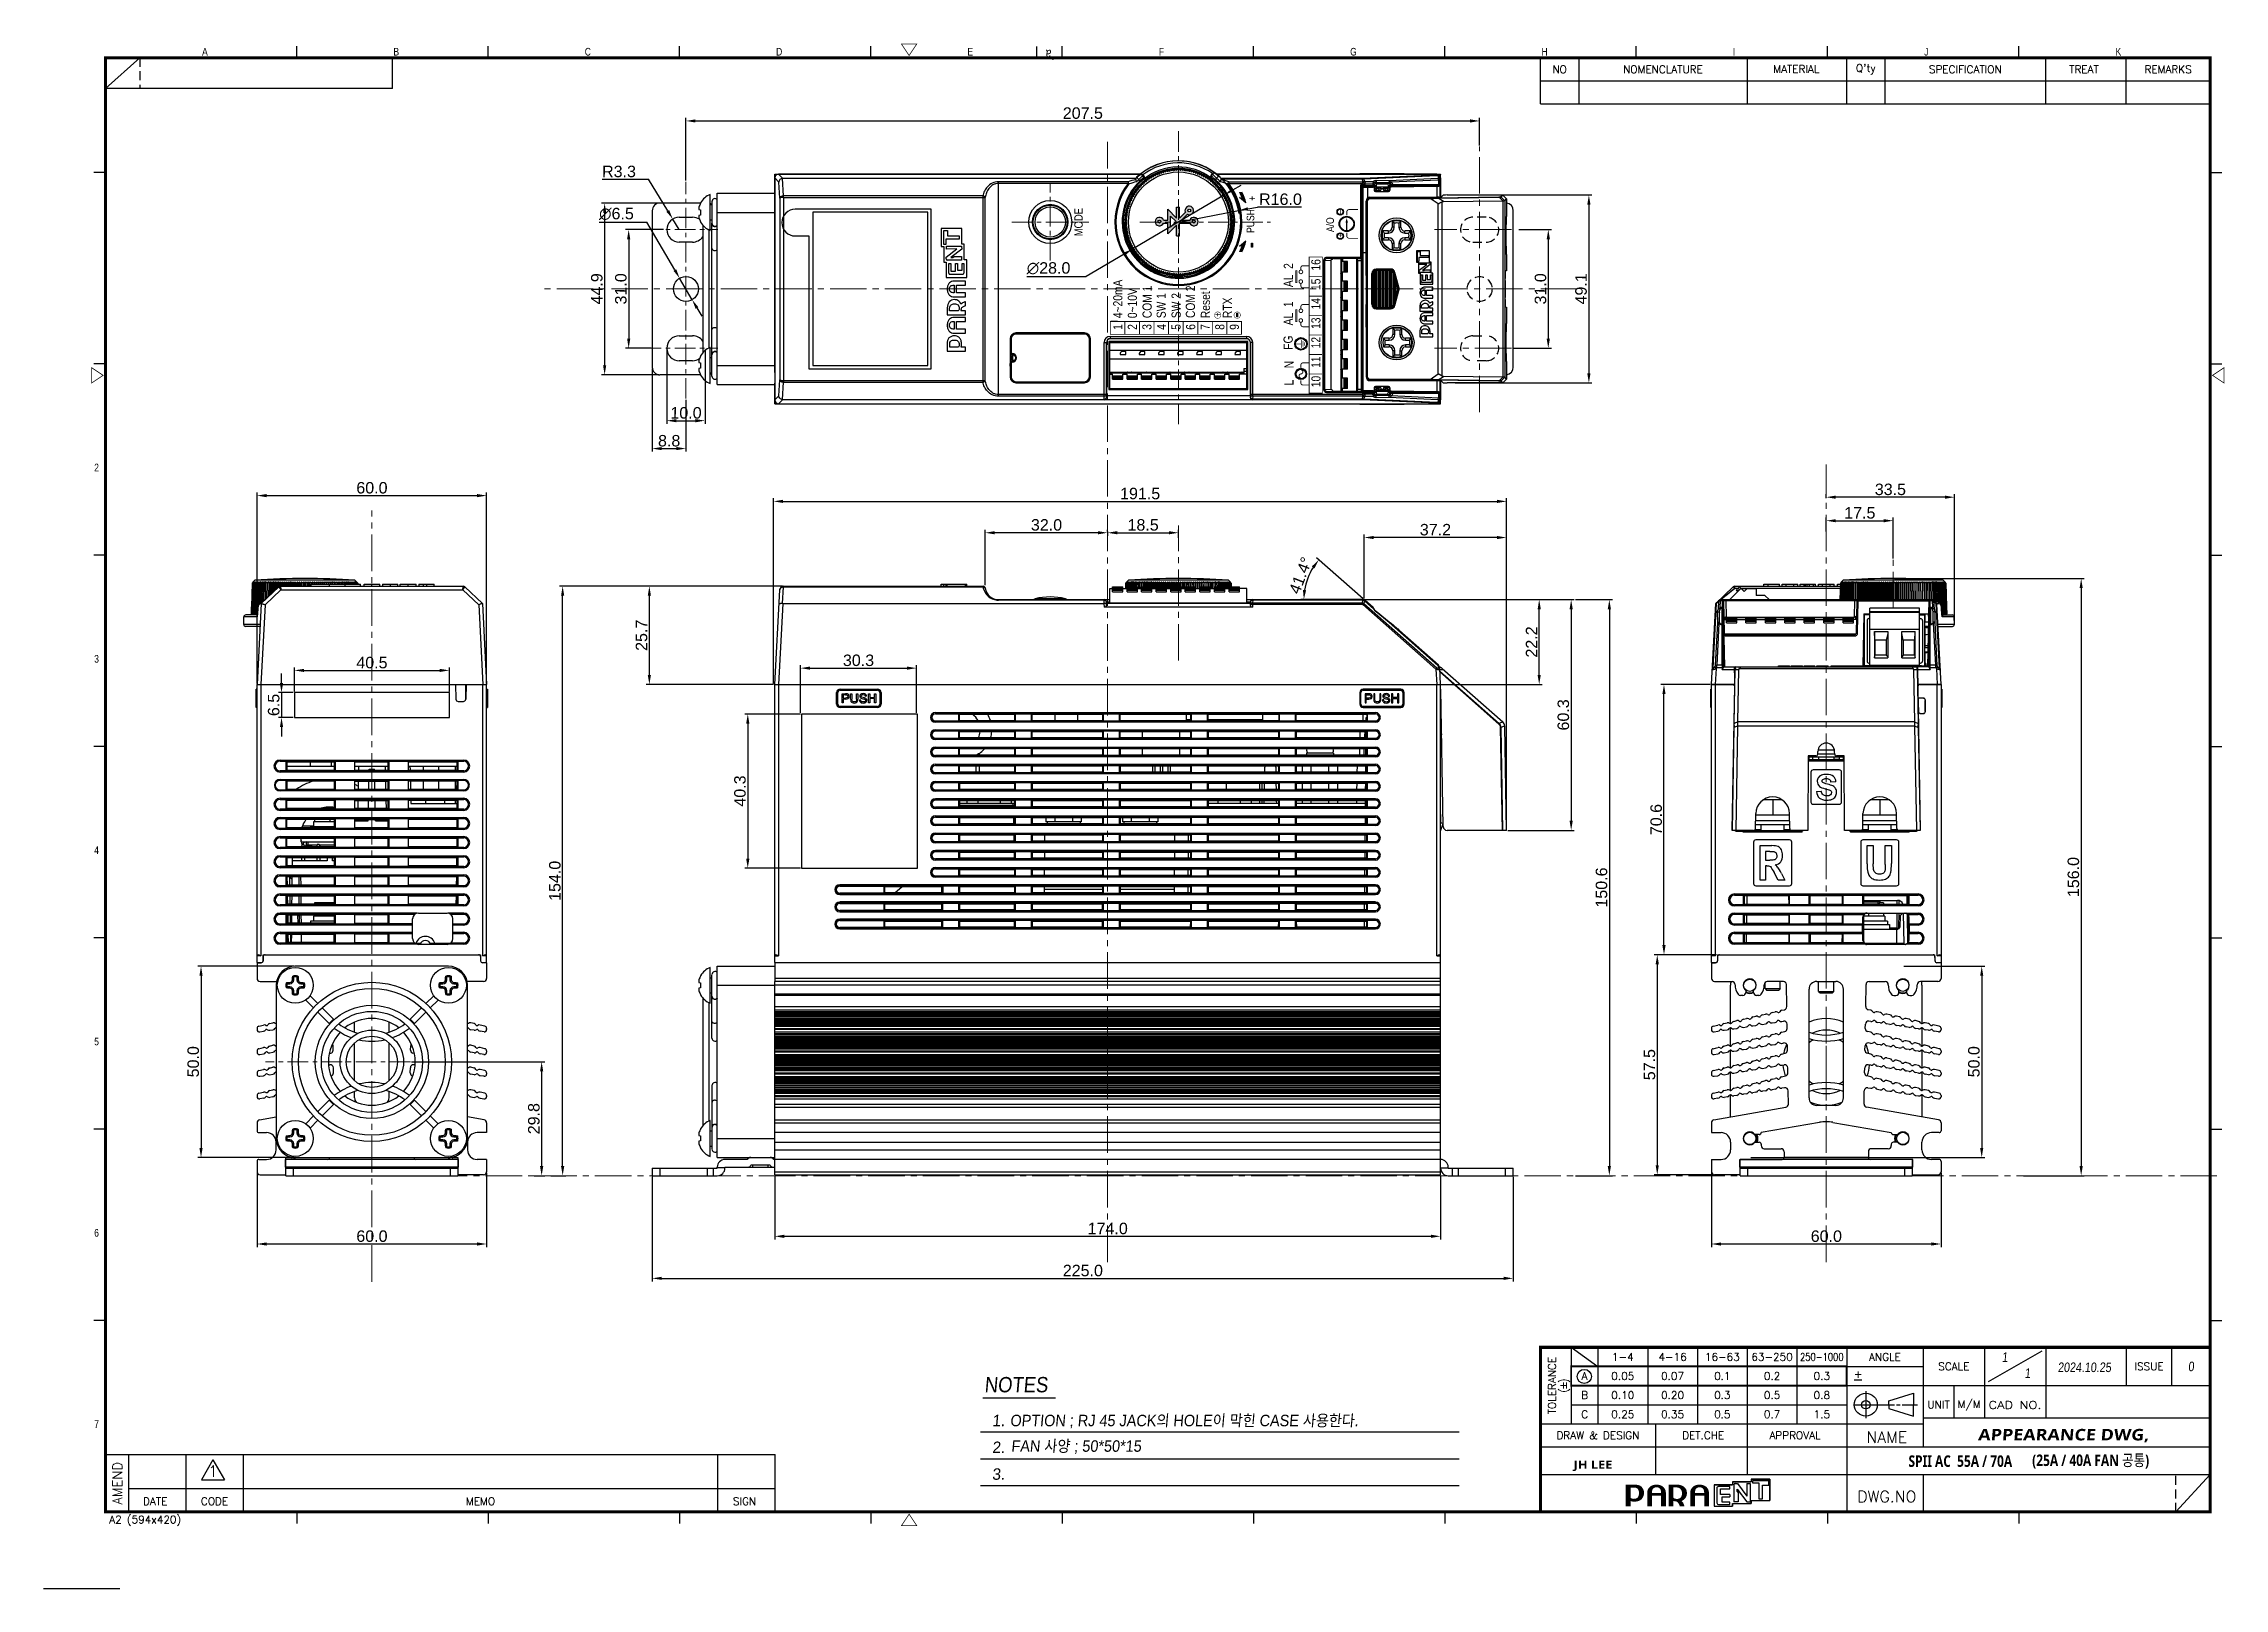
# Model space of a CAD drawing. Header units: millimetres. Extents: x 509 to 2449, y -194 to 649.
# Drawn here: x 1867 to 2437, y -194 to 209 of the extents above; entities that cross this region are included whole.
import ezdxf
from ezdxf.enums import TextEntityAlignment as Align

# ---------------------------------------------------------------- set-up
doc = ezdxf.new("R2010")
doc.units = ezdxf.units.MM
doc.header["$PDMODE"] = 3
doc.header["$PDSIZE"] = 0.7
for name, pattern in [('CENTER', [17.8, 10.75, -2.35, 2.35, -2.35]), ('CENTER2', [28.575, 19.05, -3.175, 3.175, -3.175]), ('HIDDEN', [3.525, 2.35, -1.175])]:
    doc.linetypes.add(name, pattern=pattern)
doc.layers.get('0').update_dxf_attribs({"linetype": 'CONTINUOUS'})
doc.layers.get('Defpoints').update_dxf_attribs({"linetype": 'CONTINUOUS'})
for name, color, linetype in [('1', 7, 'CENTER'), ('2', 2, 'CONTINUOUS'), ('2EDGK-7_5-02DXF_CONTINUOUS_LINE', 7, 'CONTINUOUS'), ('2EDGRC-7_5-0DXF_CONTINUOUS_LINE', 7, 'CONTINUOUS'), ('30', 7, 'CONTINUOUS'), ('BRKT_HEATSINDXF_CONTINUOUS_LINE', 7, 'CONTINUOUS'), ('BUSBAR-SE025DXF_CONTINUOUS_LINE', 7, 'CONTINUOUS'), ('BUTTON_PUSH_DXF_CONTINUOUS_LINE', 7, 'CONTINUOUS'), ('CAP_DATA-AC_DXF_CONTINUOUS_LINE', 7, 'CONTINUOUS'), ('CASE_BODY_55DXF_CONTINUOUS_LINE', 7, 'CONTINUOUS'), ('COVER_TERMINDXF_CONTINUOUS_LINE', 7, 'CONTINUOUS'), ('COVER_TOP_55DXF_CONTINUOUS_LINE', 7, 'CONTINUOUS'), ('CT-16W_DXF_CONTINUOUS_LINE', 7, 'CONTINUOUS'), ('CV', 6, 'CONTINUOUS'), ('Dim', 1, 'CONTINUOUS'), ('FAN50X50X10_DXF_CONTINUOUS_LINE', 7, 'CONTINUOUS'), ('FAN_GRILL50_DXF_CONTINUOUS_LINE', 7, 'CONTINUOUS'), ('FUSE50FE_DXF_CONTINUOUS_LINE', 7, 'CONTINUOUS'), ('HEATSINK-P27DXF_CONTINUOUS_LINE', 7, 'CONTINUOUS'), ('HEX_M5X12_DXF_CONTINUOUS_LINE', 7, 'CONTINUOUS'), ('HEX_M6X12_DXF_CONTINUOUS_LINE', 7, 'CONTINUOUS'), ('KNOB_ROTARY_DXF_CONTINUOUS_LINE', 7, 'CONTINUOUS'), ('LUG_4_2PAI_DXF_CONTINUOUS_LINE', 7, 'CONTINUOUS'), ('PCB_CONNECTEDXF_CONTINUOUS_LINE', 7, 'CONTINUOUS'), ('PCB_FND5570_DXF_CONTINUOUS_LINE', 7, 'CONTINUOUS'), ('PCB_SCR_5570DXF_CONTINUOUS_LINE', 7, 'CONTINUOUS'), ('PH_M4X10_DXF_CONTINUOUS_LINE', 7, 'CONTINUOUS'), ('PH_M4X15_DXF_CONTINUOUS_LINE', 7, 'CONTINUOUS'), ('RELAY_HF49FDDXF_CONTINUOUS_LINE', 7, 'CONTINUOUS'), ('RJ45_10005_DXF_CONTINUOUS_LINE', 7, 'CONTINUOUS'), ('S_WASHER_M4_DXF_CONTINUOUS_LINE', 7, 'CONTINUOUS'), ('S_WASHER_M5_DXF_CONTINUOUS_LINE', 7, 'CONTINUOUS'), ('SCR5570_DXF_CONTINUOUS_LINE', 7, 'CONTINUOUS'), ('SUPPORT-M5M4DXF_CONTINUOUS_LINE', 7, 'CONTINUOUS'), ('TERMINAL_DG2DXF_CONTINUOUS_LINE', 7, 'CONTINUOUS'), ('TH_T4X20-CUTDXF_CONTINUOUS_LINE', 7, 'CONTINUOUS'), ('TRANSE_13_DXF_CONTINUOUS_LINE', 7, 'CONTINUOUS'), ('VARIS_DXF_CONTINUOUS_LINE', 7, 'CONTINUOUS'), ('VR_DXF_CONTINUOUS_LINE', 7, 'CONTINUOUS'), ('WASHER_M4_DXF_CONTINUOUS_LINE', 7, 'CONTINUOUS'), ('WASHER_M5_DXF_CONTINUOUS_LINE', 7, 'CONTINUOUS'), ('WASHER_M6_DXF_CONTINUOUS_LINE', 7, 'CONTINUOUS'), ('WINDOW_FILM-DXF_CONTINUOUS_LINE', 7, 'CONTINUOUS'), ('학뇜-윗\ue04b11_DXF_CONTINUOUS_LINE', 7, 'CONTINUOUS')]:
    doc.layers.add(name, color=color, linetype=linetype)
doc.layers.add('3', color=112, linetype='CENTER', lineweight=15)
doc.styles.add('a', font='GOTHIC.TTF')
doc.styles.add('HANGUL1', font='arial.ttf', dxfattribs={"width": 0.8, "oblique": 5, "height": 2.5})
doc.styles.add('N', font='malgunbd.ttf')
doc.styles.add('OMI-1', font='arial.ttf', dxfattribs={"oblique": 1, "height": 3})
doc.styles.add('SIM', font='simplex')
doc.styles.get("Standard").update_dxf_attribs({"font": 'gulim.ttc', "width": 0.8})
doc.dimstyles.new('1', dxfattribs={"dimtxt": 5, "dimasz": 2.5, "dimexe": 0.8, "dimexo": 0.3, "dimgap": 0.5, "dimtad": 1, "dimtoh": 1, "dimdec": 1, "dimzin": 0, "dimdsep": 46, "dimtxsty": 'OMI-1', "dimcen": 0, "dimclrd": 256, "dimclre": 256, "dimclrt": 256, "dimadec": 0, "dimazin": 0, "dimtfac": 0.8, "dimtdec": 1, "dimtix": 1, "dimtmove": 0, "dimatfit": 3, "dimfxl": 1, "dimtolj": 1, "dimtzin": 0, "dimarcsym": 0})

msp = doc.modelspace()

# ---------------------------------------------------------------- texts
at = {"width": 0.85}
for s, p in [('A', (1908.52, 206.23)), ('B', (1958.52, 206.23)), ('C', (2008.52, 206.23)), ('D', (2058.52, 206.23)), ('E', (2108.52, 206.23)), ('F', (2158.52, 206.23)), ('G', (2208.52, 206.23)), ('H', (2258.52, 206.23)), ('I', (2308.52, 206.23)), ('J', (2358.52, 206.23)), ('K', (2408.52, 206.23)), ('2', (1880.33, 97.57)), ('3', (1880.33, 47.57)), ('4', (1880.33, -2.43)), ('5', (1880.33, -52.43)), ('6', (1880.33, -102.43)), ('7', (1880.33, -152.43))]:
    msp.add_text(s, height=2, dxfattribs=at).set_placement(p)
at = {"oblique": 5, "width": 0.8}
msp.add_text("`a'", height=2.5, rotation=180, dxfattribs=at).set_placement((2131.38, 207.73))
at = {"style": 'SIM'}
for s, height, p in [('NO', 2, (2263.27, 202.62)), ('NOMENCLATURE', 2, (2290.27, 202.62)), ("Q'ty", 2, (2343.27, 202.62)), ('SPECIFICATION', 2, (2369.27, 202.62)), ('TREAT', 2, (2400.27, 202.62)), ('REMARKS', 2, (2422.27, 202.62)), ('1-4', 2, (2279.77, -133.85)), ('4-16', 2, (2292.77, -133.85)), ('16-63', 2, (2305.77, -133.85)), ('63-250', 2, (2318.77, -133.85)), ('ANGLE', 2, (2348.27, -133.85)), ('SCALE', 2, (2366.27, -136.35)), ('ISSUE', 2, (2417.27, -136.35)), ('A', 2, (2269.77, -138.85)), ('0.05', 2, (2279.77, -138.85)), ('0.07', 2, (2292.77, -138.85)), ('0.1', 2, (2305.77, -138.85)), ('0.2', 2, (2318.77, -138.85)), ('0.3', 2, (2331.77, -138.85)), ('C', 2, (2269.77, -148.85)), ('B', 2, (2269.77, -143.85)), ('0.10', 2, (2279.77, -143.85)), ('0.25', 2, (2279.77, -148.85)), ('0.20', 2, (2292.77, -143.85)), ('0.35', 2, (2292.77, -148.85)), ('0.3', 2, (2305.77, -143.85)), ('0.5', 2, (2305.77, -148.85)), ('0.5', 2, (2318.77, -143.85)), ('0.7', 2, (2318.77, -148.85)), ('0.8', 2, (2331.77, -143.85)), ('1.5', 2, (2331.77, -148.85)), ('UNIT', 2, (2362.27, -146.35)), ('M/M', 2, (2370.27, -146.35)), ('DRAW & DESIGN', 2, (2273.27, -154.35)), ('DET.CHE', 2, (2300.77, -154.35)), ('APPROVAL', 2, (2324.77, -154.35)), ('NAME', 3, (2348.77, -154.85)), ('1', 3, (1911.37, -163.74)), ('DATE', 2, (1896.27, -171.57)), ('CODE', 2, (1911.77, -171.57)), ('MEMO', 2, (1981.27, -171.57)), ('SIGN', 2, (2050.27, -171.57)), ('DWG.NO', 3, (2348.77, -170.35))]:
    msp.add_text(s, height=height, dxfattribs=at).set_placement(p, align=Align.MIDDLE)
for s, p in [('MATERIAL', (2325.12, 201.68)), ('+', (2341.27, -139.35))]:
    msp.add_text(s, height=2, dxfattribs=at).set_placement(p, align=Align.CENTER)
for s, height, p in [('TOLERANCE', 2, (2262.27, -141.35)), ('( )', 2, (2265.27, -141.35)), ('-', 2, (2265.9, -141.33)), ('AMEND', 2.5, (1887.64, -166.9))]:
    msp.add_text(s, height=height, rotation=90, dxfattribs=at).set_placement(p, align=Align.CENTER)
at = {"style": 'SIM', "width": 0.8}
msp.add_text('250-1000', height=2, dxfattribs=at).set_placement((2331.77, -133.85), align=Align.MIDDLE)
at = {"oblique": 5}
for s, height, style, width, p in [('1', 2.5, 'OMI-1', 0.8, (2378.82, -135.17)), ('NOTES', 4, 'a', 0.9, (2112.92, -143.11)), ('1', 2.5, 'OMI-1', 0.8, (2384.77, -139.34)), ('OPTION ; RJ 45 JACK의 HOLE이 막힌 CASE 사용한다.', 3, 'HANGUL1', 0.9, (2119.65, -151.98)), ('APPEARANCE DWG,', 3, 'N', 1.2, (2372.55, -155.68)), ('FAN 사양 ; 50*50*15', 3, 'HANGUL1', 0.9, (2119.92, -158.65))]:
    msp.add_text(s, height=height, dxfattribs=dict(at, style=style, width=width)).set_placement(p)
at = {"style": 'OMI-1', "oblique": 5, "width": 0.8}
for s, p in [('2024.10.25', (2400.41, -136.57)), ('0', (2428.27, -136.35))]:
    msp.add_text(s, height=2.5, dxfattribs=at).set_placement(p, align=Align.MIDDLE_CENTER)
at = {"style": 'SIM'}
msp.add_text('+', height=2, rotation=90, dxfattribs=at).set_placement((2264.17, -141.33), align=Align.MIDDLE)
at = {"style": 'SIM', "width": 1.123032}
msp.add_text('CAD NO.', height=2, dxfattribs=at).set_placement((2375.36, -147.41), (2389.16, -147.41), align=Align.FIT)
at = {"style": 'a', "oblique": 5}
for s, p in [('1.', (2114.95, -151.98)), ('2.', (2114.95, -158.98)), ('3.', (2114.95, -165.98))]:
    msp.add_text(s, height=3, dxfattribs=at).set_placement(p)
at = {"style": 'N'}
for s, height, width, p in [('SPII AC  55A / 70A', 3, 0.8, (2354.42, -162.59)), ('(25A / 40A FAN 공통)', 3, 0.8, (2386.74, -162.37)), ('JH LEE', 2.121, 1.2, (2266.93, -163.07))]:
    msp.add_text(s, height=height, dxfattribs=dict(at, width=width)).set_placement(p)
at = {"style": 'SIM'}
msp.add_text('A2 (594x420)', height=2, dxfattribs=at).set_placement((1884.27, -177.35))
at = {"color": 0, "width": 13.767, "attachment_point": 1, "rotation": 90}
for s, insert, char_height in [('{\\fArial|b0|i0|c0|p34;MODE}', (2136.44, 159.01), 2.2), ('{\\fArial|b0|i0|c0|p34;PUSH}', (2181.47, 159.88), 2), ('{\\fArial|b0|i0|c0|p34;+}', (2181.88, 168.25), 2), ('{\\fArial|b0|i0|c0|p34;AL  2}', (2191.17, 145.71, -22.2), 2.4), ('{\\fArial|b0|i0|c0|p34;4~20mA}', (2146.6, 137.6), 2.4), ('{\\fArial|b0|i0|c0|p34;0~10V}', (2150.41, 137.6), 2.4), ('{\\fArial|b0|i0|c0|p34;COM 1}', (2154.27, 137.6, 22.2), 2.4), ('{\\fArial|b0|i0|c0|p34;SW 1}', (2157.95, 137.6, 22.2), 2.4), ('{\\fArial|b0|i0|c0|p34;SW 2}', (2161.85, 137.6, 22.2), 2.4), ('{\\fArial|b0|i0|c0|p34;COM 2}', (2165.57, 137.64, 22.2), 2.4), ('{\\fArial|b0|i0|c0|p34;Reset}', (2169.5, 137.6, 22.2), 2.4), ('{\\fArial|b0|i0|c0|p34;RTX }', (2175.25, 137.62), 2.4), ('{\\fArial|b0|i0|c0|p34;AL  1}', (2191.15, 135.72, 22.2), 2.4), ('{\\fArial|b0|i0|c0|p34;FG}', (2191.12, 129.34, -44.4), 2.4), ('{\\fArial|b0|i0|c0|p34;N}', (2191.32, 124.5, -22.2), 2.4), ('{\\fArial|b0|i0|c0|p34;L}', (2191.32, 120.03, -22.2), 2.4)]:
    msp.add_mtext(s, dxfattribs=dict(at, insert=insert, char_height=char_height))
at = {"color": 0, "char_height": 2.4, "width": 13.767, "attachment_point": 1, "rotation": 90, "line_spacing_factor": 0.7}
for s, insert in [('{\\fArial|b0|i0|c0|p34;16}', (2198.37, 150.04)), ('{\\fArial|b0|i0|c0|p34;15}', (2198.37, 144.95)), ('{\\fArial|b0|i0|c0|p34;14}', (2198.37, 139.87)), ('{\\fArial|b0|i0|c0|p34;13}', (2198.37, 134.79)), ('{\\fArial|b0|i0|c0|p34;1}', (2146.61, 134.56, -6.26)), ('{\\fArial|b0|i0|c0|p34;2}', (2150.4, 134.56, -22.2)), ('{\\fArial|b0|i0|c0|p34;3}', (2154.21, 134.56, -22.2)), ('{\\fArial|b0|i0|c0|p34;4}', (2158.02, 134.56)), ('{\\fArial|b0|i0|c0|p34;5}', (2161.83, 134.56)), ('{\\fArial|b0|i0|c0|p34;6}', (2165.64, 134.56)), ('{\\fArial|b0|i0|c0|p34;7}', (2169.45, 134.56)), ('{\\fArial|b0|i0|c0|p34;8}', (2173.26, 134.56)), ('{\\fArial|b0|i0|c0|p34;9}', (2177.07, 134.56)), ('{\\fArial|b0|i0|c0|p34;12}', (2198.37, 129.71)), ('{\\fArial|b0|i0|c0|p34;11}', (2198.37, 124.63, -22.2)), ('{\\fArial|b0|i0|c0|p34;10}', (2198.37, 119.55, -22.2))]:
    msp.add_mtext(s, dxfattribs=dict(at, insert=insert))
at = {"layer": '1', "color": 0, "insert": (2173.02, 137.94), "char_height": 1.76, "width": 12.115, "attachment_point": 1, "rotation": 90}
msp.add_mtext('{\\fArial|b0|i0|c0|p34;+}', dxfattribs=at)
at = {"layer": '30', "color": 7, "insert": (2205.13, 158.62), "char_height": 1.6, "width": 11.0136, "attachment_point": 1, "rotation": 90}
msp.add_mtext('{\\fArial|b0|i0|c0|p34;+}', dxfattribs=at)
at = {"layer": 'CV', "color": 7, "insert": (2202.28, 160.11, 22.2), "char_height": 2, "width": 15.9445, "attachment_point": 1, "rotation": 90, "line_spacing_factor": 1.35}
msp.add_mtext('{\\fArial|b0|i0|c0|p34;A/O }', dxfattribs=at)

# ---------------------------------------------------------------- blocks, each defined once
blk = doc.blocks.new('L1')
at = {"const_width": 0.3}
blk.add_lwpolyline([(0, 10), (0, 5), (72, 5), (72, 10), (0, 10)], dxfattribs=at)
blk.add_circle((3.44, 7.38), 1.84)
blk = doc.blocks.new('*D4033')
at = {"layer": 'Defpoints', "color": 0}
for p in [(2058.15, -86.25), (2232.15, -86.25), (2232.15, -102.34)]:
    blk.add_point(p, dxfattribs=at)
at = {"layer": 'Dim', "lineweight": -2}
for p, q in [((2058.15, -86.55), (2058.15, -103.14)), ((2232.15, -86.55), (2232.15, -103.14)), ((2060.65, -102.34), (2229.65, -102.34))]:
    blk.add_line(p, q, dxfattribs=at)
at = {"layer": 'Dim'}
for points in [[(2060.65, -101.93), (2060.65, -102.76), (2058.15, -102.34)], [(2229.65, -102.76), (2229.65, -101.93), (2232.15, -102.34)]]:
    blk.add_solid(points, dxfattribs=at)
at = {"layer": 'Dim', "insert": (2145.15, -100.31), "char_height": 3, "attachment_point": 5, "style": 'OMI-1'}
blk.add_mtext('\\A1;174.0', dxfattribs=at)
blk = doc.blocks.new('*D4034')
at = {"layer": 'Defpoints', "color": 0}
for p in [(2026.15, -86.5), (2251.15, -86.5), (2251.15, -113.33)]:
    blk.add_point(p, dxfattribs=at)
at = {"layer": 'Dim', "lineweight": -2}
for p, q in [((2026.15, -86.8), (2026.15, -114.13)), ((2251.15, -86.8), (2251.15, -114.13)), ((2028.65, -113.33), (2248.65, -113.33))]:
    blk.add_line(p, q, dxfattribs=at)
at = {"layer": 'Dim'}
for points in [[(2028.65, -112.91), (2028.65, -113.74), (2026.15, -113.33)], [(2248.65, -113.74), (2248.65, -112.91), (2251.15, -113.33)]]:
    blk.add_solid(points, dxfattribs=at)
at = {"layer": 'Dim', "insert": (2138.65, -111.3), "char_height": 3, "attachment_point": 5, "style": 'OMI-1'}
blk.add_mtext('\\A1;225.0', dxfattribs=at)
blk = doc.blocks.new('*D4035')
at = {"layer": 'Defpoints', "color": 0}
for p in [(2002.74, 67.55), (2060.45, 67.55), (1999.34, -86.5)]:
    blk.add_point(p, dxfattribs=at)
at = {"layer": 'Dim', "lineweight": -2}
for p, q in [((2060.15, 67.55), (2001.94, 67.55)), ((2002.74, -84), (2002.74, 65.05)), ((1999.64, -86.5), (2003.54, -86.5))]:
    blk.add_line(p, q, dxfattribs=at)
at = {"layer": 'Dim'}
for points in [[(2003.16, 65.05), (2002.32, 65.05), (2002.74, 67.55)], [(2002.32, -84), (2003.16, -84), (2002.74, -86.5)]]:
    blk.add_solid(points, dxfattribs=at)
at = {"layer": 'Dim', "insert": (2000.71, -9.47), "char_height": 3, "attachment_point": 5, "rotation": 90, "style": 'OMI-1'}
blk.add_mtext('\\A1;154.0', dxfattribs=at)
blk = doc.blocks.new('*D4036')
at = {"layer": 'Defpoints', "color": 0}
for p in [(2350.43, 69.54), (2384.21, -86.5), (2399.55, -86.5)]:
    blk.add_point(p, dxfattribs=at)
at = {"layer": 'Dim', "lineweight": -2}
for p, q in [((2350.73, 69.54), (2400.35, 69.54)), ((2399.55, 67.04), (2399.55, -84)), ((2384.51, -86.5), (2400.35, -86.5))]:
    blk.add_line(p, q, dxfattribs=at)
at = {"layer": 'Dim'}
for points in [[(2399.96, 67.04), (2399.13, 67.04), (2399.55, 69.54)], [(2399.13, -84), (2399.96, -84), (2399.55, -86.5)]]:
    blk.add_solid(points, dxfattribs=at)
at = {"layer": 'Dim', "insert": (2397.52, -8.48), "char_height": 3, "attachment_point": 5, "rotation": 90, "style": 'OMI-1'}
blk.add_mtext('\\A1;156.0', dxfattribs=at)
blk = doc.blocks.new('*D4037')
at = {"layer": 'Defpoints', "color": 0}
for p in [(2025.4, 67.55), (2038.56, 67.55), (2058.15, 41.85)]:
    blk.add_point(p, dxfattribs=at)
at = {"layer": 'Dim', "lineweight": -2}
for p, q in [((2038.26, 67.55), (2024.6, 67.55)), ((2025.4, 44.35), (2025.4, 65.05)), ((2057.85, 41.85), (2024.6, 41.85))]:
    blk.add_line(p, q, dxfattribs=at)
at = {"layer": 'Dim'}
for points in [[(2025.81, 65.05), (2024.98, 65.05), (2025.4, 67.55)], [(2024.98, 44.35), (2025.81, 44.35), (2025.4, 41.85)]]:
    blk.add_solid(points, dxfattribs=at)
at = {"layer": 'Dim', "insert": (2023.36, 54.7), "char_height": 3, "attachment_point": 5, "rotation": 90, "style": 'OMI-1'}
blk.add_mtext('\\A1;25.7', dxfattribs=at)
blk = doc.blocks.new('*D4038')
at = {"layer": 'Defpoints', "color": 0}
for p in [(2290.53, 41.85), (2302.93, 41.85), (2304.53, -28.75)]:
    blk.add_point(p, dxfattribs=at)
at = {"layer": 'Dim', "lineweight": -2}
for p, q in [((2302.63, 41.85), (2289.73, 41.85)), ((2290.53, -26.25), (2290.53, 39.35)), ((2304.23, -28.75), (2289.73, -28.75))]:
    blk.add_line(p, q, dxfattribs=at)
at = {"layer": 'Dim'}
for points in [[(2290.95, 39.35), (2290.11, 39.35), (2290.53, 41.85)], [(2290.11, -26.25), (2290.95, -26.25), (2290.53, -28.75)]]:
    blk.add_solid(points, dxfattribs=at)
at = {"layer": 'Dim', "insert": (2288.5, 6.55), "char_height": 3, "attachment_point": 5, "rotation": 90, "style": 'OMI-1'}
blk.add_mtext('\\A1;70.6', dxfattribs=at)
blk = doc.blocks.new('*D4039')
at = {"layer": 'Defpoints', "color": 0}
for p in [(2211.8, 64.05), (2257.92, 64.05), (2231.15, 41.85)]:
    blk.add_point(p, dxfattribs=at)
at = {"layer": 'Dim', "lineweight": -2}
for p, q in [((2212.1, 64.05), (2258.72, 64.05)), ((2257.92, 44.35), (2257.92, 61.55)), ((2231.45, 41.85), (2258.72, 41.85))]:
    blk.add_line(p, q, dxfattribs=at)
at = {"layer": 'Dim'}
for points in [[(2258.34, 61.55), (2257.51, 61.55), (2257.92, 64.05)], [(2257.51, 44.35), (2258.34, 44.35), (2257.92, 41.85)]]:
    blk.add_solid(points, dxfattribs=at)
at = {"layer": 'Dim', "insert": (2255.92, 52.95), "char_height": 3, "attachment_point": 5, "rotation": 90, "style": 'OMI-1'}
blk.add_mtext('\\A1;22.2', dxfattribs=at)
blk = doc.blocks.new('*D4040')
at = {"layer": 'Defpoints', "color": 0}
for p in [(2251.29, 64.05), (2249.39, 3.75), (2266.27, 3.75)]:
    blk.add_point(p, dxfattribs=at)
at = {"layer": 'Dim', "lineweight": -2}
for p, q in [((2251.59, 64.05), (2267.07, 64.05)), ((2266.27, 61.55), (2266.27, 6.25)), ((2249.69, 3.75), (2267.07, 3.75))]:
    blk.add_line(p, q, dxfattribs=at)
at = {"layer": 'Dim'}
for points in [[(2266.69, 61.55), (2265.86, 61.55), (2266.27, 64.05)], [(2265.86, 6.25), (2266.69, 6.25), (2266.27, 3.75)]]:
    blk.add_solid(points, dxfattribs=at)
at = {"layer": 'Dim', "insert": (2264.24, 33.9), "char_height": 3, "attachment_point": 5, "rotation": 90, "style": 'OMI-1'}
blk.add_mtext('\\A1;60.3', dxfattribs=at)
blk = doc.blocks.new('*D4041')
at = {"layer": 'Defpoints', "color": 0}
for p in [(2267.07, 64.05), (2267.07, -86.5), (2276.25, -86.5)]:
    blk.add_point(p, dxfattribs=at)
at = {"layer": 'Dim', "lineweight": -2}
for p, q in [((2267.37, 64.05), (2277.05, 64.05)), ((2276.25, 61.55), (2276.25, -84)), ((2267.37, -86.5), (2277.05, -86.5))]:
    blk.add_line(p, q, dxfattribs=at)
at = {"layer": 'Dim'}
for points in [[(2276.66, 61.55), (2275.83, 61.55), (2276.25, 64.05)], [(2275.83, -84), (2276.66, -84), (2276.25, -86.5)]]:
    blk.add_solid(points, dxfattribs=at)
at = {"layer": 'Dim', "insert": (2274.21, -11.22), "char_height": 3, "attachment_point": 5, "rotation": 90, "style": 'OMI-1'}
blk.add_mtext('\\A1;150.6', dxfattribs=at)
blk = doc.blocks.new('*D4042')
at = {"layer": 'Defpoints', "color": 0}
for p in [(2290.53, -28.75), (2288.77, -86.25), (2303.73, -86.25)]:
    blk.add_point(p, dxfattribs=at)
at = {"layer": 'Dim', "lineweight": -2}
for p, q in [((2290.23, -28.75), (2287.97, -28.75)), ((2288.77, -31.25), (2288.77, -83.75)), ((2303.43, -86.25), (2287.97, -86.25))]:
    blk.add_line(p, q, dxfattribs=at)
at = {"layer": 'Dim'}
for points in [[(2289.19, -31.25), (2288.35, -31.25), (2288.77, -28.75)], [(2288.35, -83.75), (2289.19, -83.75), (2288.77, -86.25)]]:
    blk.add_solid(points, dxfattribs=at)
at = {"layer": 'Dim', "insert": (2286.74, -57.5), "char_height": 3, "attachment_point": 5, "rotation": 90, "style": 'OMI-1'}
blk.add_mtext('\\A1;57.5', dxfattribs=at)
blk = doc.blocks.new('*D4043')
at = {"layer": 'Defpoints', "color": 0}
for p in [(1962.95, -56.75), (1994.98, -86.5), (1997.25, -86.5)]:
    blk.add_point(p, dxfattribs=at)
at = {"layer": 'Dim', "lineweight": -2}
for p, q in [((1963.25, -56.75), (1998.05, -56.75)), ((1997.25, -59.25), (1997.25, -84)), ((1995.28, -86.5), (1998.05, -86.5))]:
    blk.add_line(p, q, dxfattribs=at)
at = {"layer": 'Dim'}
for points in [[(1997.67, -59.25), (1996.83, -59.25), (1997.25, -56.75)], [(1996.83, -84), (1997.67, -84), (1997.25, -86.5)]]:
    blk.add_solid(points, dxfattribs=at)
at = {"layer": 'Dim', "insert": (1995.22, -71.62), "char_height": 3, "attachment_point": 5, "rotation": 90, "style": 'OMI-1'}
blk.add_mtext('\\A1;29.8', dxfattribs=at)
blk = doc.blocks.new('*D4044')
at = {"layer": 'Defpoints', "color": 0}
for p in [(1932.88, -31.75), (1908.24, -81.75), (1932.88, -81.75)]:
    blk.add_point(p, dxfattribs=at)
at = {"layer": 'Dim', "lineweight": -2}
for p, q in [((1932.58, -31.75), (1907.44, -31.75)), ((1908.24, -34.25), (1908.24, -79.25)), ((1932.58, -81.75), (1907.44, -81.75))]:
    blk.add_line(p, q, dxfattribs=at)
at = {"layer": 'Dim'}
for points in [[(1908.66, -34.25), (1907.82, -34.25), (1908.24, -31.75)], [(1907.82, -79.25), (1908.66, -79.25), (1908.24, -81.75)]]:
    blk.add_solid(points, dxfattribs=at)
at = {"layer": 'Dim', "insert": (1906.21, -56.75), "char_height": 3, "attachment_point": 5, "rotation": 90, "style": 'OMI-1'}
blk.add_mtext('\\A1;50.0', dxfattribs=at)
blk = doc.blocks.new('*D4045')
at = {"layer": 'Defpoints', "color": 0}
for p in [(1922.88, -85.45), (1982.88, -85.45), (1982.88, -104.35)]:
    blk.add_point(p, dxfattribs=at)
at = {"layer": 'Dim', "lineweight": -2}
for p, q in [((1922.88, -85.75), (1922.88, -105.15)), ((1982.88, -85.75), (1982.88, -105.15)), ((1925.38, -104.35), (1980.38, -104.35))]:
    blk.add_line(p, q, dxfattribs=at)
at = {"layer": 'Dim'}
for points in [[(1925.38, -103.94), (1925.38, -104.77), (1922.88, -104.35)], [(1980.38, -104.77), (1980.38, -103.94), (1982.88, -104.35)]]:
    blk.add_solid(points, dxfattribs=at)
at = {"layer": 'Dim', "insert": (1952.88, -102.32), "char_height": 3, "attachment_point": 5, "style": 'OMI-1'}
blk.add_mtext('\\A1;60.0', dxfattribs=at)
blk = doc.blocks.new('*D4046')
at = {"layer": 'Defpoints', "color": 0}
for p in [(1982.88, 91.23), (1922.88, 41.85), (1982.88, 41.85)]:
    blk.add_point(p, dxfattribs=at)
at = {"layer": 'Dim', "lineweight": -2}
for p, q in [((1922.88, 42.15), (1922.88, 92.03)), ((1925.38, 91.23), (1980.38, 91.23)), ((1982.88, 42.15), (1982.88, 92.03))]:
    blk.add_line(p, q, dxfattribs=at)
at = {"layer": 'Dim'}
for points in [[(1925.38, 91.64), (1925.38, 90.81), (1922.88, 91.23)], [(1980.38, 90.81), (1980.38, 91.64), (1982.88, 91.23)]]:
    blk.add_solid(points, dxfattribs=at)
at = {"layer": 'Dim', "insert": (1952.88, 93.26), "char_height": 3, "attachment_point": 5, "style": 'OMI-1'}
blk.add_mtext('\\A1;60.0', dxfattribs=at)
blk = doc.blocks.new('*D4047')
at = {"layer": 'Defpoints', "color": 0}
for p in [(2113.15, 81.52), (2145.15, 82.13), (2113.15, 67.55)]:
    blk.add_point(p, dxfattribs=at)
at = {"layer": 'Dim', "lineweight": -2}
for p, q in [((2113.15, 67.85), (2113.15, 82.32)), ((2142.65, 81.52), (2115.65, 81.52)), ((2145.15, 81.83), (2145.15, 80.72))]:
    blk.add_line(p, q, dxfattribs=at)
at = {"layer": 'Dim'}
for points in [[(2115.65, 81.94), (2115.65, 81.11), (2113.15, 81.52)], [(2142.65, 81.11), (2142.65, 81.94), (2145.15, 81.52)]]:
    blk.add_solid(points, dxfattribs=at)
at = {"layer": 'Dim', "insert": (2129.15, 83.56), "char_height": 3, "attachment_point": 5, "style": 'OMI-1'}
blk.add_mtext('\\A1;32.0', dxfattribs=at)
blk = doc.blocks.new('*D4048')
at = {"layer": 'Defpoints', "color": 0}
for p in [(2145.15, 81.52), (2163.65, 81.52), (2163.65, 79.91)]:
    blk.add_point(p, dxfattribs=at)
at = {"layer": 'Dim', "lineweight": -2}
for p, q in [((2145.15, 81.82), (2145.15, 82.32)), ((2147.65, 81.52), (2161.15, 81.52)), ((2163.65, 80.21), (2163.65, 82.32))]:
    blk.add_line(p, q, dxfattribs=at)
at = {"layer": 'Dim'}
for points in [[(2147.65, 81.94), (2147.65, 81.11), (2145.15, 81.52)], [(2161.15, 81.11), (2161.15, 81.94), (2163.65, 81.52)]]:
    blk.add_solid(points, dxfattribs=at)
at = {"layer": 'Dim', "insert": (2154.4, 83.56), "char_height": 3, "attachment_point": 5, "style": 'OMI-1'}
blk.add_mtext('\\A1;18.5', dxfattribs=at)
blk = doc.blocks.new('*D4049')
at = {"layer": 'Defpoints', "color": 0}
for p in [(2332.93, 81.52), (2350.43, 84.67), (2350.43, 74.46)]:
    blk.add_point(p, dxfattribs=at)
at = {"layer": 'Dim', "lineweight": -2}
for p, q in [((2332.93, 81.82), (2332.93, 85.47)), ((2335.43, 84.67), (2347.93, 84.67)), ((2350.43, 74.76), (2350.43, 85.47))]:
    blk.add_line(p, q, dxfattribs=at)
at = {"layer": 'Dim'}
for points in [[(2335.43, 85.08), (2335.43, 84.25), (2332.93, 84.67)], [(2347.93, 84.25), (2347.93, 85.08), (2350.43, 84.67)]]:
    blk.add_solid(points, dxfattribs=at)
at = {"layer": 'Dim', "insert": (2341.68, 86.7), "char_height": 3, "attachment_point": 5, "style": 'OMI-1'}
blk.add_mtext('\\A1;17.5', dxfattribs=at)
blk = doc.blocks.new('*D4050')
at = {"layer": 'Defpoints', "color": 0}
for p in [(2332.93, 90.81), (2332.93, 90.29), (2366.42, 57.56)]:
    blk.add_point(p, dxfattribs=at)
at = {"layer": 'Dim', "lineweight": -2}
for p, q in [((2332.93, 90.59), (2332.93, 91.61)), ((2366.42, 57.86), (2366.42, 91.61)), ((2363.92, 90.81), (2335.43, 90.81))]:
    blk.add_line(p, q, dxfattribs=at)
at = {"layer": 'Dim'}
for points in [[(2335.43, 91.23), (2335.43, 90.39), (2332.93, 90.81)], [(2363.92, 90.39), (2363.92, 91.23), (2366.42, 90.81)]]:
    blk.add_solid(points, dxfattribs=at)
at = {"layer": 'Dim', "insert": (2349.67, 92.84), "char_height": 3, "attachment_point": 5, "style": 'OMI-1'}
blk.add_mtext('\\A1;33.5', dxfattribs=at)
blk = doc.blocks.new('*D4051')
at = {"layer": 'Defpoints', "color": 0}
for p in [(2179.36, 165.71), (2163.65, 162.73)]:
    blk.add_point(p, dxfattribs=at)
at = {"layer": 'Dim', "lineweight": -2}
for p, q in [((2163.65, 162.73), (2179.36, 165.71)), ((2181.82, 166.17), (2184.27, 166.64)), ((2195.81, 166.64), (2184.27, 166.64))]:
    blk.add_line(p, q, dxfattribs=at)
blk.add_arc((2163.65, 162.73), 15.99, 7.8728, 45.8284, dxfattribs=at)
at = {"layer": 'Dim'}
blk.add_solid([(2181.74, 166.58), (2181.89, 165.76), (2179.36, 165.71)], dxfattribs=at)
at = {"layer": 'Dim', "insert": (2190.29, 168.67), "char_height": 3, "attachment_point": 5, "style": 'OMI-1'}
blk.add_mtext('\\A1;R16.0', dxfattribs=at)
blk = doc.blocks.new('*D4052')
at = {"layer": 'Defpoints', "color": 0}
for p in [(2175.69, 169.84), (2151.61, 155.61)]:
    blk.add_point(p, dxfattribs=at)
at = {"layer": 'Dim', "lineweight": -2}
for p, q in [((2177.84, 171.11), (2180, 172.38)), ((2175.69, 169.84), (2151.61, 155.61)), ((2149.45, 154.34), (2139.58, 148.51)), ((2124.05, 148.51), (2139.58, 148.51))]:
    blk.add_line(p, q, dxfattribs=at)
blk.add_arc((2163.65, 162.73), 13.99, 125.9748, 213.8448, dxfattribs=at)
at = {"layer": 'Dim'}
for points in [[(2177.63, 171.47), (2178.06, 170.75), (2175.69, 169.84)], [(2149.67, 153.98), (2149.24, 154.7), (2151.61, 155.61)]]:
    blk.add_solid(points, dxfattribs=at)
at = {"layer": 'Dim', "insert": (2129.69, 150.63), "char_height": 3, "attachment_point": 5, "style": 'OMI-1'}
blk.add_mtext('\\A1;∅28.0', dxfattribs=at)
blk = doc.blocks.new('*D4053')
at = {"layer": 'Defpoints', "color": 0}
for p in [(2028.15, 167.68), (2013.71, 122.78), (2028.15, 122.78)]:
    blk.add_point(p, dxfattribs=at)
at = {"layer": 'Dim', "lineweight": -2}
for p, q in [((2027.85, 167.68), (2012.91, 167.68)), ((2013.71, 165.18), (2013.71, 125.28)), ((2027.85, 122.78), (2012.91, 122.78))]:
    blk.add_line(p, q, dxfattribs=at)
at = {"layer": 'Dim'}
for points in [[(2014.13, 165.18), (2013.3, 165.18), (2013.71, 167.68)], [(2013.3, 125.28), (2014.13, 125.28), (2013.71, 122.78)]]:
    blk.add_solid(points, dxfattribs=at)
at = {"layer": 'Dim', "insert": (2011.68, 145.23), "char_height": 3, "attachment_point": 5, "rotation": 90, "style": 'OMI-1'}
blk.add_mtext('\\A1;44.9', dxfattribs=at)
blk = doc.blocks.new('*D4054')
at = {"layer": 'Defpoints', "color": 0}
for p in [(2029.42, 160.73), (2019.99, 129.73), (2026.15, 129.73)]:
    blk.add_point(p, dxfattribs=at)
at = {"layer": 'Dim', "lineweight": -2}
for p, q in [((2029.12, 160.73), (2019.19, 160.73)), ((2019.99, 158.23), (2019.99, 132.23)), ((2025.85, 129.73), (2019.19, 129.73))]:
    blk.add_line(p, q, dxfattribs=at)
at = {"layer": 'Dim'}
for points in [[(2020.41, 158.23), (2019.58, 158.23), (2019.99, 160.73)], [(2019.58, 132.23), (2020.41, 132.23), (2019.99, 129.73)]]:
    blk.add_solid(points, dxfattribs=at)
at = {"layer": 'Dim', "insert": (2017.96, 145.23), "char_height": 3, "attachment_point": 5, "rotation": 90, "style": 'OMI-1'}
blk.add_mtext('\\A1;31.0', dxfattribs=at)
blk = doc.blocks.new('*D4055')
at = {"layer": 'Defpoints', "color": 0}
for p in [(2249.39, 89.72), (2057.85, 41.85), (2249.39, 3.75)]:
    blk.add_point(p, dxfattribs=at)
at = {"layer": 'Dim', "lineweight": -2}
for p, q in [((2057.85, 42.15), (2057.85, 90.52)), ((2060.35, 89.72), (2246.89, 89.72)), ((2249.39, 4.05), (2249.39, 90.52))]:
    blk.add_line(p, q, dxfattribs=at)
at = {"layer": 'Dim'}
for points in [[(2060.35, 90.14), (2060.35, 89.3), (2057.85, 89.72)], [(2246.89, 89.3), (2246.89, 90.14), (2249.39, 89.72)]]:
    blk.add_solid(points, dxfattribs=at)
at = {"layer": 'Dim', "insert": (2153.62, 91.75), "char_height": 3, "attachment_point": 5, "style": 'OMI-1'}
blk.add_mtext('\\A1;191.5', dxfattribs=at)
blk = doc.blocks.new('*D4056')
at = {"layer": 'Defpoints', "color": 0}
for p in [(2235.69, 169.79), (2235.69, 120.66), (2270.91, 120.66)]:
    blk.add_point(p, dxfattribs=at)
at = {"layer": 'Dim', "lineweight": -2}
for p, q in [((2235.99, 169.79), (2271.71, 169.79)), ((2270.91, 167.29), (2270.91, 123.16)), ((2235.99, 120.66), (2271.71, 120.66))]:
    blk.add_line(p, q, dxfattribs=at)
at = {"layer": 'Dim'}
for points in [[(2271.32, 167.29), (2270.49, 167.29), (2270.91, 169.79)], [(2270.49, 123.16), (2271.32, 123.16), (2270.91, 120.66)]]:
    blk.add_solid(points, dxfattribs=at)
at = {"layer": 'Dim', "insert": (2268.87, 145.23), "char_height": 3, "attachment_point": 5, "rotation": 90, "style": 'OMI-1'}
blk.add_mtext('\\A1;49.1', dxfattribs=at)
blk = doc.blocks.new('*D4057')
at = {"layer": 'Defpoints', "color": 0}
for p in [(2198.21, 71.36), (2212.46, 63.8), (2220.96, 64.05), (2257.37, 64.05), (2231.58, 46.93)]:
    blk.add_point(p, dxfattribs=at)
at = {"layer": 'Dim', "lineweight": -2}
for p, q in [((2211.95, 64.25), (2199.76, 75.01)), ((2211.88, 64.05), (2195.61, 64.05))]:
    blk.add_line(p, q, dxfattribs=at)
blk.add_arc((2212.18, 64.05), 15.77, 147.6676, 170.9064, dxfattribs=at)
at = {"layer": 'Dim'}
for points in [[(2199.19, 72.23), (2198.52, 72.73), (2200.36, 74.48)], [(2196.19, 66.58), (2197.02, 66.51), (2196.41, 64.05)]]:
    blk.add_solid(points, dxfattribs=at)
at = {"layer": 'Dim', "insert": (2195.54, 70.34), "char_height": 3, "attachment_point": 5, "rotation": 69.287, "style": 'OMI-1'}
blk.add_mtext('\\A1;41.4%%d', dxfattribs=at)
blk = doc.blocks.new('*D4058')
at = {"layer": 'Defpoints', "color": 0}
for p in [(2212.18, 80.27), (2249.39, 76.85), (2212.18, 64.05)]:
    blk.add_point(p, dxfattribs=at)
at = {"layer": 'Dim', "lineweight": -2}
for p, q in [((2212.18, 64.35), (2212.18, 81.07)), ((2246.89, 80.27), (2214.68, 80.27)), ((2249.39, 77.15), (2249.39, 81.07))]:
    blk.add_line(p, q, dxfattribs=at)
at = {"layer": 'Dim'}
for points in [[(2214.68, 80.69), (2214.68, 79.86), (2212.18, 80.27)], [(2246.89, 79.86), (2246.89, 80.69), (2249.39, 80.27)]]:
    blk.add_solid(points, dxfattribs=at)
at = {"layer": 'Dim', "insert": (2230.78, 82.31), "char_height": 3, "attachment_point": 5, "style": 'OMI-1'}
blk.add_mtext('\\A1;37.2', dxfattribs=at)
blk = doc.blocks.new('*D4059')
at = {"layer": 'Defpoints', "color": 0}
for p in [(2026.15, 124.78), (2034.95, 116.58), (2034.95, 103.52)]:
    blk.add_point(p, dxfattribs=at)
at = {"layer": 'Dim', "lineweight": -2}
for p, q in [((2026.15, 124.48), (2026.15, 102.72)), ((2034.95, 116.28), (2034.95, 102.72)), ((2028.65, 103.52), (2032.45, 103.52))]:
    blk.add_line(p, q, dxfattribs=at)
at = {"layer": 'Dim'}
for points in [[(2028.65, 103.94), (2028.65, 103.1), (2026.15, 103.52)], [(2032.45, 103.1), (2032.45, 103.94), (2034.95, 103.52)]]:
    blk.add_solid(points, dxfattribs=at)
at = {"layer": 'Dim', "insert": (2030.55, 105.55), "char_height": 3, "attachment_point": 5, "style": 'OMI-1'}
blk.add_mtext('\\A1;8.8', dxfattribs=at)
blk = doc.blocks.new('*D4060')
at = {"layer": 'Defpoints', "color": 0}
for p in [(2029.95, 129.73), (2039.95, 129.73), (2039.95, 110.81)]:
    blk.add_point(p, dxfattribs=at)
at = {"layer": 'Dim', "lineweight": -2}
for p, q in [((2029.95, 129.43), (2029.95, 110.01)), ((2039.95, 129.43), (2039.95, 110.01)), ((2032.45, 110.81), (2037.45, 110.81))]:
    blk.add_line(p, q, dxfattribs=at)
at = {"layer": 'Dim'}
for points in [[(2032.45, 111.22), (2032.45, 110.39), (2029.95, 110.81)], [(2037.45, 110.39), (2037.45, 111.22), (2039.95, 110.81)]]:
    blk.add_solid(points, dxfattribs=at)
at = {"layer": 'Dim', "insert": (2034.95, 112.84), "char_height": 3, "attachment_point": 5, "style": 'OMI-1'}
blk.add_mtext('\\A1;10.0', dxfattribs=at)
blk = doc.blocks.new('*D4061')
at = {"layer": 'Defpoints', "color": 0}
for p in [(2033.31, 148.03), (2036.59, 142.42)]:
    blk.add_point(p, dxfattribs=at)
at = {"layer": 'Dim', "lineweight": -2}
for p, q in [((2012.29, 162.73), (2024.76, 162.73)), ((2032.06, 150.2), (2024.76, 162.73)), ((2036.59, 142.42), (2033.31, 148.03)), ((2037.84, 140.26), (2039.1, 138.1))]:
    blk.add_line(p, q, dxfattribs=at)
at = {"layer": 'Dim'}
for points in [[(2031.7, 149.99), (2032.42, 150.4), (2033.31, 148.03)], [(2038.2, 140.47), (2037.48, 140.05), (2036.59, 142.42)]]:
    blk.add_solid(points, dxfattribs=at)
at = {"layer": 'Dim', "insert": (2016.78, 164.84), "char_height": 3, "attachment_point": 5, "style": 'OMI-1'}
blk.add_mtext('\\A1;∅6.5', dxfattribs=at)
blk = doc.blocks.new('*D4062')
at = {"layer": 'Defpoints', "color": 0}
for p in [(2031.51, 163.5), (2033.2, 160.73)]:
    blk.add_point(p, dxfattribs=at)
at = {"layer": 'Dim', "lineweight": -2}
for p, q in [((2013.09, 173.89), (2025.21, 173.89)), ((2030.22, 165.64), (2025.21, 173.89)), ((2033.2, 160.73), (2031.51, 163.5))]:
    blk.add_line(p, q, dxfattribs=at)
at = {"layer": 'Dim'}
blk.add_solid([(2029.86, 165.42), (2030.57, 165.86), (2031.51, 163.5)], dxfattribs=at)
at = {"layer": 'Dim', "insert": (2017.44, 175.92), "char_height": 3, "attachment_point": 5, "style": 'OMI-1'}
blk.add_mtext('\\A1;R3.3', dxfattribs=at)
blk = doc.blocks.new('*D4063')
at = {"layer": 'Defpoints', "color": 0}
for p in [(2242.35, 189.14), (2242.35, 182.44), (2034.95, 173.24)]:
    blk.add_point(p, dxfattribs=at)
at = {"layer": 'Dim', "lineweight": -2}
for p, q in [((2034.95, 173.54), (2034.95, 189.94)), ((2037.45, 189.14), (2239.85, 189.14)), ((2242.35, 182.74), (2242.35, 189.94))]:
    blk.add_line(p, q, dxfattribs=at)
at = {"layer": 'Dim'}
for points in [[(2037.45, 189.56), (2037.45, 188.72), (2034.95, 189.14)], [(2239.85, 188.72), (2239.85, 189.56), (2242.35, 189.14)]]:
    blk.add_solid(points, dxfattribs=at)
at = {"layer": 'Dim', "insert": (2138.65, 191.17), "char_height": 3, "attachment_point": 5, "style": 'OMI-1'}
blk.add_mtext('\\A1;\\A1;207.5', dxfattribs=at)
blk = doc.blocks.new('*D4064')
at = {"layer": 'Defpoints', "color": 0}
for p in [(2252.32, 160.73), (2250.66, 129.73), (2260.3, 129.73)]:
    blk.add_point(p, dxfattribs=at)
at = {"layer": 'Dim', "lineweight": -2}
for p, q in [((2252.62, 160.73), (2261.1, 160.73)), ((2260.3, 158.23), (2260.3, 132.23)), ((2250.96, 129.73), (2261.1, 129.73))]:
    blk.add_line(p, q, dxfattribs=at)
at = {"layer": 'Dim'}
for points in [[(2260.72, 158.23), (2259.88, 158.23), (2260.3, 160.73)], [(2259.88, 132.23), (2260.72, 132.23), (2260.3, 129.73)]]:
    blk.add_solid(points, dxfattribs=at)
at = {"layer": 'Dim', "insert": (2258.27, 145.23), "char_height": 3, "attachment_point": 5, "rotation": 90, "style": 'OMI-1'}
blk.add_mtext('\\A1;31.0', dxfattribs=at)
blk = doc.blocks.new('*D4065')
at = {"layer": 'Defpoints', "color": 0}
for p in [(2065.18, 34.15), (2051.11, -6.15), (2065.15, -6.15)]:
    blk.add_point(p, dxfattribs=at)
at = {"layer": 'Dim', "lineweight": -2}
for p, q in [((2064.88, 34.15), (2050.31, 34.15)), ((2051.11, 31.65), (2051.11, -3.65)), ((2064.85, -6.15), (2050.31, -6.15))]:
    blk.add_line(p, q, dxfattribs=at)
at = {"layer": 'Dim'}
for points in [[(2051.53, 31.65), (2050.7, 31.65), (2051.11, 34.15)], [(2050.7, -3.65), (2051.53, -3.65), (2051.11, -6.15)]]:
    blk.add_solid(points, dxfattribs=at)
at = {"layer": 'Dim', "insert": (2049.08, 14), "char_height": 3, "attachment_point": 5, "rotation": 90, "style": 'OMI-1'}
blk.add_mtext('\\A1;40.3', dxfattribs=at)
blk = doc.blocks.new('*D4066')
at = {"layer": 'Defpoints', "color": 0}
for p in [(1973.13, 45.55), (1932.63, 39.75), (1973.13, 39.75)]:
    blk.add_point(p, dxfattribs=at)
at = {"layer": 'Dim', "lineweight": -2}
for p, q in [((1932.63, 40.05), (1932.63, 46.35)), ((1973.13, 40.05), (1973.13, 46.35)), ((1935.13, 45.55), (1970.63, 45.55))]:
    blk.add_line(p, q, dxfattribs=at)
at = {"layer": 'Dim'}
for points in [[(1935.13, 45.96), (1935.13, 45.13), (1932.63, 45.55)], [(1970.63, 45.13), (1970.63, 45.96), (1973.13, 45.55)]]:
    blk.add_solid(points, dxfattribs=at)
at = {"layer": 'Dim', "insert": (1952.88, 47.58), "char_height": 3, "attachment_point": 5, "style": 'OMI-1'}
blk.add_mtext('\\A1;40.5', dxfattribs=at)
blk = doc.blocks.new('*D4067')
at = {"layer": 'Defpoints', "color": 0}
for p in [(1932.63, 39.75), (1929.27, 33.25), (1932.63, 33.25)]:
    blk.add_point(p, dxfattribs=at)
at = {"layer": 'Dim', "lineweight": -2}
for p, q in [((1929.27, 42.25), (1929.27, 44.75)), ((1932.33, 39.75), (1928.47, 39.75)), ((1929.27, 39.75), (1929.27, 33.25)), ((1932.33, 33.25), (1928.47, 33.25)), ((1929.27, 30.75), (1929.27, 28.25))]:
    blk.add_line(p, q, dxfattribs=at)
at = {"layer": 'Dim'}
for points in [[(1928.86, 42.25), (1929.69, 42.25), (1929.27, 39.75)], [(1929.69, 30.75), (1928.86, 30.75), (1929.27, 33.25)]]:
    blk.add_solid(points, dxfattribs=at)
at = {"layer": 'Dim', "insert": (1927.24, 36.5), "char_height": 3, "attachment_point": 5, "rotation": 90, "style": 'OMI-1'}
blk.add_mtext('\\A1;6.5', dxfattribs=at)
blk = doc.blocks.new('*D4068')
at = {"layer": 'Defpoints', "color": 0}
for p in [(2095.18, 46.14), (2064.88, 34.15), (2095.18, 34.15)]:
    blk.add_point(p, dxfattribs=at)
at = {"layer": 'Dim', "lineweight": -2}
for p, q in [((2064.88, 34.45), (2064.88, 46.94)), ((2067.38, 46.14), (2092.68, 46.14)), ((2095.18, 34.45), (2095.18, 46.94))]:
    blk.add_line(p, q, dxfattribs=at)
at = {"layer": 'Dim'}
for points in [[(2067.38, 46.56), (2067.38, 45.72), (2064.88, 46.14)], [(2092.68, 45.72), (2092.68, 46.56), (2095.18, 46.14)]]:
    blk.add_solid(points, dxfattribs=at)
at = {"layer": 'Dim', "insert": (2080.03, 48.17), "char_height": 3, "attachment_point": 5, "style": 'OMI-1'}
blk.add_mtext('\\A1;30.3', dxfattribs=at)
blk = doc.blocks.new('*D4102')
at = {"layer": 'Defpoints', "color": 0}
for p in [(2352.93, -31.75), (2312.93, -81.75), (2373.56, -81.75)]:
    blk.add_point(p, dxfattribs=at)
at = {"layer": 'Dim', "lineweight": -2}
for p, q in [((2353.23, -31.75), (2374.36, -31.75)), ((2373.56, -34.25), (2373.56, -79.25)), ((2313.23, -81.75), (2374.36, -81.75))]:
    blk.add_line(p, q, dxfattribs=at)
at = {"layer": 'Dim'}
for points in [[(2373.97, -34.25), (2373.14, -34.25), (2373.56, -31.75)], [(2373.14, -79.25), (2373.97, -79.25), (2373.56, -81.75)]]:
    blk.add_solid(points, dxfattribs=at)
at = {"layer": 'Dim', "insert": (2371.52, -56.75), "char_height": 3, "attachment_point": 5, "rotation": 90, "style": 'OMI-1'}
blk.add_mtext('\\A1;50.0', dxfattribs=at)
blk = doc.blocks.new('*D4103')
at = {"layer": 'Defpoints', "color": 0}
for p in [(2302.93, -85.45), (2362.93, -85.45), (2362.93, -104.35)]:
    blk.add_point(p, dxfattribs=at)
at = {"layer": 'Dim', "lineweight": -2}
for p, q in [((2302.93, -85.75), (2302.93, -105.15)), ((2362.93, -85.75), (2362.93, -105.15)), ((2305.43, -104.35), (2360.43, -104.35))]:
    blk.add_line(p, q, dxfattribs=at)
at = {"layer": 'Dim'}
for points in [[(2305.43, -103.94), (2305.43, -104.77), (2302.93, -104.35)], [(2360.43, -104.77), (2360.43, -103.94), (2362.93, -104.35)]]:
    blk.add_solid(points, dxfattribs=at)
at = {"layer": 'Dim', "insert": (2332.93, -102.32), "char_height": 3, "attachment_point": 5, "style": 'OMI-1'}
blk.add_mtext('\\A1;60.0', dxfattribs=at)

# ---------------------------------------------------------------- dimensions: what is measured, and where the dimension line sits
at = {"layer": 'Dim'}
dim = msp.add_linear_dim(base=(2242.35, 189.14), p1=(2034.95, 173.24), p2=(2242.35, 182.44), text='\\A1;207.5', dimstyle='1', override={"dimtxt": 7, "dimtxsty": 'OMI-1'}, dxfattribs=at)
dim.commit()
dim.dimension.update_dxf_attribs({"geometry": '*D4063', "text_midpoint": (2138.65, 189.14), "dimtype": 160})
dim = msp.add_radius_dim(center=(2033.2, 160.73), mpoint=(2031.51, 163.5), dimstyle='1', dxfattribs=at)
dim.commit()
dim.dimension.update_dxf_attribs({"geometry": '*D4062', "text_midpoint": (2017.44, 173.89), "dimtype": 164})
for p1, p2, picture, middle in [((2175.69, 169.84), (2151.61, 155.61), '*D4052', (2129.69, 148.51)), ((2036.59, 142.42), (2033.31, 148.03), '*D4061', (2016.78, 162.73))]:
    dim = msp.add_diameter_dim_2p(p1=p1, p2=p2, dimstyle='1', dxfattribs=at)
    dim.commit()
    dim.dimension.update_dxf_attribs({"geometry": picture, "text_midpoint": middle, "dimtype": 163})
dim = msp.add_radius_dim(center=(2163.65, 162.73), mpoint=(2179.36, 165.71), dimstyle='1', dxfattribs=at)
dim.commit()
dim.dimension.update_dxf_attribs({"geometry": '*D4051', "text_midpoint": (2190.29, 168.67)})
for base, p1, p2, picture, middle in [((2013.71, 122.78), (2028.15, 167.68), (2028.15, 122.78), '*D4053', (2011.68, 145.23)), ((2270.91, 120.66), (2235.69, 169.79), (2235.69, 120.66), '*D4056', (2268.87, 145.23)), ((2019.99, 129.73), (2029.42, 160.73), (2026.15, 129.73), '*D4054', (2017.96, 145.23)), ((2399.55, -86.5), (2350.43, 69.54), (2384.21, -86.5), '*D4036', (2397.52, -8.48)), ((2002.7395, 67.5503), (1999.3369, -86.4996), (2060.4456, 67.5503), '*D4035', (2000.7078, -9.4747)), ((2025.4, 67.55), (2058.15, 41.85), (2038.56, 67.55), '*D4037', (2023.36, 54.7)), ((2266.27, 3.75), (2251.29, 64.05), (2249.39, 3.75), '*D4040', (2264.24, 33.9)), ((2276.24668158, -86.49962836), (2267.07263814, 64.05037164), (2267.07263814, -86.49962836), '*D4041', (2274.21496262, -11.22462836)), ((1929.27, 33.25), (1932.63, 39.75), (1932.63, 33.25), '*D4067', (1927.24, 36.5)), ((2290.53, 41.85), (2304.53, -28.75), (2302.93, 41.85), '*D4038', (2288.5, 6.55)), ((2051.11, -6.15), (2065.18, 34.15), (2065.15, -6.15), '*D4065', (2049.08, 14)), ((1908.24, -81.75), (1932.88, -31.75), (1932.88, -81.75), '*D4044', (1906.21, -56.75)), ((2288.77, -86.25), (2290.53, -28.75), (2303.73, -86.25), '*D4042', (2286.74, -57.5)), ((1997.25102566, -86.49962836), (1962.94593767, -56.74962836), (1994.97925276, -86.49962836), '*D4043', (1995.2193067, -71.62462836))]:
    dim = msp.add_linear_dim(base=base, p1=p1, p2=p2, angle=90, dimstyle='1', dxfattribs=at)
    dim.commit()
    dim.dimension.update_dxf_attribs({"geometry": picture, "text_midpoint": middle})
dim = msp.add_linear_dim(base=(2260.3, 129.73), p1=(2252.32, 160.73), p2=(2250.66, 129.73), angle=90, dimstyle='1', override={"dimtxt": 7}, dxfattribs=at)
dim.commit()
dim.dimension.update_dxf_attribs({"geometry": '*D4064', "text_midpoint": (2258.27, 145.23)})
for base, p1, p2, picture, middle in [((2039.95, 110.81), (2029.95, 129.73), (2039.95, 129.73), '*D4060', (2034.95, 112.84)), ((2034.95, 103.52), (2026.15, 124.78), (2034.95, 116.58), '*D4059', (2030.55, 105.55)), ((1982.88, 91.23), (1922.88, 41.85), (1982.88, 41.85), '*D4046', (1952.88, 93.26)), ((2249.39, 89.72), (2057.85, 41.85), (2249.39, 3.75), '*D4055', (2153.62, 91.75)), ((2332.93, 90.81), (2366.42, 57.56), (2332.93, 90.29), '*D4050', (2349.67, 92.84)), ((2113.15, 81.52), (2145.15, 82.13), (2113.15, 67.55), '*D4047', (2129.15, 83.56)), ((2163.65, 81.52), (2145.15, 81.52), (2163.65, 79.91), '*D4048', (2154.4, 83.56)), ((2350.43, 84.67), (2332.93, 81.52), (2350.43, 74.46), '*D4049', (2341.68, 86.7)), ((2212.18, 80.27), (2249.39, 76.85), (2212.18, 64.05), '*D4058', (2230.78, 82.31)), ((1973.13, 45.55), (1932.63, 39.75), (1973.13, 39.75), '*D4066', (1952.88, 47.58)), ((2095.18, 46.14), (2064.88, 34.15), (2095.18, 34.15), '*D4068', (2080.03, 48.17)), ((1982.88, -104.35), (1922.88, -85.45), (1982.88, -85.45), '*D4045', (1952.88, -102.32)), ((2362.93, -104.35), (2302.93, -85.45), (2362.93, -85.45), '*D4103', (2332.93, -102.32)), ((2251.15, -113.33), (2026.15, -86.5), (2251.15, -86.5), '*D4034', (2138.65, -111.3)), ((2232.15, -102.34), (2058.15, -86.25), (2232.15, -86.25), '*D4033', (2145.15, -100.31))]:
    dim = msp.add_linear_dim(base=base, p1=p1, p2=p2, dimstyle='1', dxfattribs=at)
    dim.commit()
    dim.dimension.update_dxf_attribs({"geometry": picture, "text_midpoint": middle})
dim = msp.add_angular_dim_2l(base=(2198.21, 71.36), line1=((2231.58, 46.93), (2212.46, 63.8)), line2=((2257.37, 64.05), (2220.96, 64.05)), dimstyle='1', override={"dimadec": 1}, dxfattribs=at)
dim.commit()
dim.dimension.update_dxf_attribs({"geometry": '*D4057', "text_midpoint": (2195.54, 70.34)})
for base, p1, p2, picture, middle in [((2257.92, 64.05), (2231.15, 41.85), (2211.8, 64.05), '*D4039', (2257.92, 52.95)), ((2373.56, -81.75), (2352.93, -31.75), (2312.93, -81.75), '*D4102', (2373.56, -56.75))]:
    dim = msp.add_linear_dim(base=base, p1=p1, p2=p2, angle=90, dimstyle='1', dxfattribs=at)
    dim.commit()
    dim.dimension.update_dxf_attribs({"geometry": picture, "text_midpoint": middle, "dimtype": 160})

# ---------------------------------------------------------------- hatches: boundary and pattern name
h = msp.add_hatch(color=0)
h.dxf.hatch_style = 1
h.paths.add_polyline_path([(2163.18, 159.09), (2163.93, 159.09), (2163.93, 162.46), (2166.62, 162.46, 5.828427), (2166.62, 163.21), (2164.46, 163.21), (2165.99, 164.74, 5.828427), (2165.46, 165.27), (2163.93, 163.74), (2163.93, 166.59), (2163.18, 166.59), (2163.18, 163.74), (2160.85, 166.08), (2160.85, 163.21), (2159.74, 163.21, 5.828427), (2159.74, 162.46), (2160.85, 162.46), (2160.85, 159.6), (2163.18, 161.93), (2163.18, 159.09)], is_closed=False)
h.paths.add_polyline_path([(2166.85, 165.75, 1), (2166.1, 165.75, 1), (2166.85, 165.75, 1)], is_closed=False, flags=16)
h.paths.add_polyline_path([(2168.06, 162.84, 1), (2167.31, 162.84, 1), (2168.06, 162.84, 1)], is_closed=False, flags=16)
h.paths.add_polyline_path([(2163.03, 162.84), (2161.6, 161.41), (2161.6, 164.26), (2163.03, 162.84)], is_closed=False, flags=16)
h.paths.add_polyline_path([(2159.06, 162.84, 1), (2158.31, 162.84, 1), (2159.06, 162.84, 1)], is_closed=False, flags=16)
h = msp.add_hatch(color=0)
h.dxf.hatch_style = 1
h.paths.add_polyline_path([(2180.23, 170.53), (2179.45, 170.53, -0.016662), (2180.06, 169.13), (2179.61, 169.13), (2181.29, 167.73, 0.031781), (2180.23, 170.53)], is_closed=False)
h = msp.add_hatch(color=0)
h.dxf.hatch_style = 1
h.paths.add_polyline_path([(2180.23, 154.93, 0.031781), (2181.29, 157.73), (2179.61, 156.33), (2180.06, 156.33, -0.016662), (2179.45, 154.93), (2180.23, 154.93)], is_closed=False)
h = msp.add_hatch(color=256)
edge = h.paths.add_edge_path()
edge.add_spline(control_points=[(2283.7, -170.55), (2283.49, -170.79), (2283.17, -170.95), (2282.69, -170.95), (2282.58, -170.95), (2282.41, -170.94), (2282.21, -170.89), (2282, -170.85), (2281.89, -170.74), (2281.84, -170.69), (2281.84, -170.61), (2281.84, -168.16), (2281.84, -168.01), (2281.98, -168.01), (2282.75, -168.01), (2282.75, -168.01), (2283.19, -168.01), (2283.48, -168.14), (2283.7, -168.38), (2283.92, -168.63), (2283.99, -169.05), (2283.99, -169.42), (2283.99, -169.8), (2283.91, -170.31), (2283.7, -170.55)], knot_values=[0, 0, 0, 0, 1, 1, 1, 2, 2, 2, 3, 3, 3, 4, 4, 4, 5, 5, 5, 6, 6, 6, 7, 7, 7, 8, 8, 8, 8], degree=3, periodic=0)
edge = h.paths.add_edge_path(flags=16)
edge.add_spline(control_points=[(2282.79, -167.25), (2282.79, -167.25), (2280.71, -167.25), (2280.71, -167.25), (2280.71, -167.25), (2280.51, -167.25), (2280.51, -167.25), (2280.51, -167.25), (2280.51, -172.9), (2280.51, -172.9), (2280.51, -172.9), (2281.84, -172.9), (2281.84, -172.9), (2281.84, -172.9), (2281.84, -171.73), (2281.84, -171.54), (2281.97, -171.58), (2282.14, -171.67), (2282.75, -171.69), (2283.38, -171.71), (2284.31, -171.5), (2284.71, -171.01), (2285.11, -170.52), (2285.31, -169.99), (2285.31, -169.43), (2285.31, -168.77), (2285.09, -168.21), (2284.64, -167.77), (2284.2, -167.32), (2283.57, -167.25), (2282.79, -167.25)], knot_values=[0, 0, 0, 0, 1, 1, 1, 2, 2, 2, 3, 3, 3, 4, 4, 4, 5, 5, 5, 6, 6, 6, 7, 7, 7, 8, 8, 8, 9, 9, 9, 10, 10, 10, 10], degree=3, periodic=0)
h = msp.add_hatch(color=256)
edge = h.paths.add_edge_path()
edge.add_spline(control_points=[(2289.79, -169.39), (2289.64, -169.39), (2287.39, -169.39), (2287.37, -169.39), (2287.37, -169.39), (2287.37, -169.37), (2287.37, -169.37), (2287.37, -169.06), (2287.46, -168.52), (2287.65, -168.31), (2287.83, -168.11), (2288.15, -167.93), (2288.56, -167.93), (2288.97, -167.93), (2289.26, -168.06), (2289.47, -168.27), (2289.67, -168.47), (2289.79, -169.06), (2289.79, -169.37), (2289.79, -169.37), (2289.79, -169.39), (2289.79, -169.39)], knot_values=[0, 0, 0, 0, 1, 1, 1, 2, 2, 2, 3, 3, 3, 4, 4, 4, 5, 5, 5, 6, 6, 6, 7, 7, 7, 7], degree=3, periodic=0)
edge = h.paths.add_edge_path(flags=16)
edge.add_spline(control_points=[(2288.56, -167.25), (2287.66, -167.25), (2287.09, -167.48), (2286.71, -167.94), (2286.33, -168.38), (2286.14, -168.76), (2286.14, -169.29), (2286.14, -169.29), (2286.14, -172.9), (2286.14, -172.9), (2286.14, -172.9), (2287.37, -172.9), (2287.37, -172.9), (2287.37, -172.9), (2287.37, -171.21), (2287.37, -170.11), (2287.39, -170.11), (2289.64, -170.11), (2289.79, -170.11), (2289.79, -170.26), (2289.79, -172.9), (2289.79, -172.9), (2289.79, -172.9), (2291.02, -172.9), (2291.02, -172.9), (2291.02, -172.9), (2291.02, -169.29), (2291.02, -169.29), (2291.02, -168.76), (2290.83, -168.38), (2290.45, -167.94), (2290.07, -167.48), (2289.46, -167.25), (2288.56, -167.25)], knot_values=[0, 0, 0, 0, 1, 1, 1, 2, 2, 2, 3, 3, 3, 4, 4, 4, 5, 5, 5, 6, 6, 6, 7, 7, 7, 8, 8, 8, 9, 9, 9, 10, 10, 10, 11, 11, 11, 11], degree=3, periodic=0)
h = msp.add_hatch(color=256)
edge = h.paths.add_edge_path()
edge.add_spline(control_points=[(2294.89, -170.61), (2294.63, -170.85), (2294.32, -170.97), (2293.88, -170.97), (2293.76, -170.97), (2293.6, -170.95), (2293.45, -170.9), (2293.32, -170.85), (2293.05, -170.71), (2293.01, -170.67), (2293.01, -170.59), (2293.01, -168.12), (2293.01, -167.98), (2293.15, -167.98), (2294, -167.98), (2294, -167.98), (2294.39, -167.98), (2294.62, -168.18), (2294.87, -168.43), (2295.11, -168.69), (2295.24, -169.1), (2295.24, -169.45), (2295.24, -169.83), (2295.15, -170.37), (2294.89, -170.61)], knot_values=[0, 0, 0, 0, 1, 1, 1, 2, 2, 2, 3, 3, 3, 4, 4, 4, 5, 5, 5, 6, 6, 6, 7, 7, 7, 8, 8, 8, 8], degree=3, periodic=0)
edge = h.paths.add_edge_path(flags=16)
edge.add_spline(control_points=[(2294.04, -167.25), (2294.04, -167.25), (2291.96, -167.25), (2291.96, -167.25), (2291.96, -167.25), (2291.76, -167.25), (2291.76, -167.25), (2291.76, -167.25), (2291.76, -172.9), (2291.76, -172.9), (2291.76, -172.9), (2293.01, -172.9), (2293.01, -172.9), (2293.01, -172.9), (2293.01, -171.68), (2293.01, -171.49), (2293.15, -171.54), (2293.28, -171.57), (2293.41, -171.59), (2293.41, -171.59), (2293.8, -171.64), (2293.89, -171.66), (2294.1, -171.8), (2294.27, -172.08), (2294.39, -172.27), (2294.52, -172.47), (2294.67, -172.9), (2294.67, -172.9), (2294.67, -172.9), (2295.87, -172.9), (2295.87, -172.9), (2295.87, -172.9), (2295.7, -172.24), (2295.54, -171.98), (2295.44, -171.82), (2295.29, -171.67), (2295.12, -171.51), (2295.48, -171.35), (2295.83, -171.13), (2296.07, -170.84), (2296.4, -170.45), (2296.52, -169.99), (2296.52, -169.46), (2296.52, -168.75), (2296.33, -168.33), (2295.87, -167.9), (2295.42, -167.47), (2294.8, -167.25), (2294.04, -167.25)], knot_values=[0, 0, 0, 0, 1, 1, 1, 2, 2, 2, 3, 3, 3, 4, 4, 4, 5, 5, 5, 6, 6, 6, 7, 7, 7, 8, 8, 8, 9, 9, 9, 10, 10, 10, 11, 11, 11, 12, 12, 12, 13, 13, 13, 14, 14, 14, 15, 15, 15, 16, 16, 16, 16], degree=3, periodic=0)
h = msp.add_hatch(color=256)
edge = h.paths.add_edge_path()
edge.add_spline(control_points=[(2301.04, -169.39), (2300.89, -169.39), (2298.64, -169.39), (2298.62, -169.39), (2298.62, -169.39), (2298.62, -169.37), (2298.62, -169.37), (2298.62, -169.06), (2298.71, -168.52), (2298.9, -168.31), (2299.08, -168.11), (2299.4, -167.93), (2299.81, -167.93), (2300.22, -167.93), (2300.51, -168.06), (2300.72, -168.27), (2300.92, -168.47), (2301.04, -169.06), (2301.04, -169.37), (2301.04, -169.37), (2301.04, -169.39), (2301.04, -169.39)], knot_values=[0, 0, 0, 0, 1, 1, 1, 2, 2, 2, 3, 3, 3, 4, 4, 4, 5, 5, 5, 6, 6, 6, 7, 7, 7, 7], degree=3, periodic=0)
edge = h.paths.add_edge_path(flags=16)
edge.add_spline(control_points=[(2299.81, -167.25), (2298.91, -167.25), (2298.34, -167.48), (2297.96, -167.94), (2297.58, -168.38), (2297.39, -168.76), (2297.39, -169.29), (2297.39, -169.29), (2297.39, -172.9), (2297.39, -172.9), (2297.39, -172.9), (2298.62, -172.9), (2298.62, -172.9), (2298.62, -172.9), (2298.62, -171.21), (2298.62, -170.11), (2298.64, -170.11), (2300.89, -170.11), (2301.04, -170.11), (2301.04, -170.26), (2301.04, -172.9), (2301.04, -172.9), (2301.04, -172.9), (2302.27, -172.9), (2302.27, -172.9), (2302.27, -172.9), (2302.27, -169.29), (2302.27, -169.29), (2302.27, -168.76), (2302.08, -168.38), (2301.7, -167.94), (2301.32, -167.48), (2300.71, -167.25), (2299.81, -167.25)], knot_values=[0, 0, 0, 0, 1, 1, 1, 2, 2, 2, 3, 3, 3, 4, 4, 4, 5, 5, 5, 6, 6, 6, 7, 7, 7, 8, 8, 8, 9, 9, 9, 10, 10, 10, 11, 11, 11, 11], degree=3, periodic=0)
at = {"layer": 'Dim'}
h = msp.add_hatch(color=0, dxfattribs=at)
h.dxf.hatch_style = 1
edge = h.paths.add_edge_path()
edge.add_arc((2205.94, 165.4), 0.84, -90, 270, ccw=False)
edge = h.paths.add_edge_path(flags=16)
edge.add_arc((2205.94, 165.4), 0.74, -90, 270, ccw=False)
h = msp.add_hatch(color=0, dxfattribs=at)
h.dxf.hatch_style = 1
edge = h.paths.add_edge_path()
edge.add_arc((2205.94, 159.06), 0.84, 90, 450)
edge = h.paths.add_edge_path(flags=16)
edge.add_arc((2205.94, 159.06), 0.74, 90, 450)
h = msp.add_hatch(color=0, dxfattribs=at)
h.dxf.hatch_style = 1
edge = h.paths.add_edge_path()
edge.add_arc((2207.62, 162.23), 1.98, 90, 450)
edge = h.paths.add_edge_path(flags=16)
edge.add_arc((2207.62, 162.23), 1.83, 90, 450)
h = msp.add_hatch(color=0, dxfattribs=at)
h.dxf.hatch_style = 1
h.paths.add_polyline_path([(2195.67, 132.52, 1), (2195.67, 129.24, 1), (2195.67, 132.52, 1)], is_closed=False)
h.paths.add_polyline_path([(2195.67, 132.31, 1), (2195.67, 129.44, 1), (2195.67, 132.31, 1)], is_closed=False, flags=16)
h = msp.add_hatch(color=0, dxfattribs=at)
h.dxf.hatch_style = 1
h.paths.add_polyline_path([(2195.66, 124.51, 1), (2195.66, 121.53, 1), (2195.66, 124.51, 1)], is_closed=False)
h.paths.add_polyline_path([(2195.66, 124.31, 1), (2195.66, 121.74, 1), (2195.66, 124.31, 1)], is_closed=False, flags=16)

# ---------------------------------------------------------------- linework, layer by layer
for p, q in [((1883.27, 197.65), (1892.27, 205.65)), ((1933.27, 205.65), (1933.27, 208.65)), ((1958.27, 197.65), (1958.27, 205.65)), ((1983.27, 205.65), (1983.27, 208.65)), ((2033.27, 205.65), (2033.27, 208.65)), ((2083.27, 205.65), (2083.27, 208.65)), ((2126.54, 208.57), (2126.54, 206.82)), ((2126.54, 206.82), (2126.54, 205.32)), ((2133.27, 205.65), (2133.27, 208.65)), ((2183.27, 205.65), (2183.27, 208.65)), ((2233.27, 205.65), (2233.27, 208.65)), ((2258.27, 193.65), (2258.27, 205.65)), ((2268.27, 205.65), (2268.27, 193.65)), ((2283.27, 205.65), (2283.27, 208.65)), ((2312.27, 205.65), (2312.27, 193.65)), ((2333.27, 205.65), (2333.27, 208.65)), ((2338.27, 193.65), (2338.27, 205.65)), ((2348.27, 205.65), (2348.27, 193.65)), ((2383.27, 205.65), (2383.27, 208.65)), ((2390.27, 193.65), (2390.27, 205.65)), ((2411.27, 193.65), (2411.27, 205.65)), ((2258.27, 199.65), (2433.27, 199.65)), ((1958.27, 197.65), (1883.27, 197.65)), ((2258.27, 193.65), (2433.27, 193.65)), ((1883.27, 175.65), (1880.27, 175.65)), ((2433.27, 175.65), (2436.27, 175.65)), ((1883.27, 125.65), (1880.27, 125.65)), ((2433.27, 125.65), (2436.27, 125.65)), ((1883.27, 75.65), (1880.27, 75.65)), ((2433.27, 75.65), (2436.27, 75.65)), ((1883.27, 25.65), (1880.27, 25.65)), ((2433.27, 25.65), (2436.27, 25.65)), ((1883.27, -24.35), (1880.27, -24.35)), ((2433.27, -24.35), (2436.27, -24.35)), ((1883.27, -74.35), (1880.27, -74.35)), ((2433.27, -74.35), (2436.27, -74.35)), ((1883.27, -124.35), (1880.27, -124.35)), ((2433.27, -124.35), (2436.27, -124.35)), ((2266.27, -131.35), (2273.27, -136.35)), ((2266.27, -131.35), (2266.27, -151.35)), ((2266.27, -136.35), (2358.27, -136.35)), ((2273.27, -131.35), (2273.27, -151.35)), ((2286.27, -131.35), (2286.27, -151.35)), ((2299.27, -131.35), (2299.27, -151.35)), ((2312.27, -131.35), (2312.27, -164.63)), ((2325.27, -131.35), (2325.27, -151.35)), ((2338.27, -131.35), (2338.27, -174.35)), ((2358.27, -131.35), (2358.27, -157.35)), ((2374.27, -131.35), (2374.27, -149.79)), ((2389.27, -132.35), (2375.27, -140.35)), ((2390.27, -131.35), (2390.27, -149.79)), ((2411.27, -131.35), (2411.27, -141.35)), ((2423.27, -141.35), (2423.27, -131.35)), ((2266.27, -141.35), (2433.27, -141.35)), ((2340.27, -139.85), (2342.27, -139.85)), ((2366.27, -141.35), (2366.27, -149.79)), ((2266.27, -146.35), (2338.27, -146.35)), ((2340.27, -146.35), (2350.77, -146.35)), ((2343.27, -142.85), (2343.27, -149.85)), ((2349.27, -145.35), (2355.77, -143.35)), ((2349.27, -146.35), (2349.27, -145.35)), ((2349.27, -146.35), (2349.27, -147.35)), ((2349.27, -147.35), (2355.77, -149.35)), ((2351.27, -146.35), (2352.27, -146.35)), ((2352.77, -146.35), (2356.77, -146.35)), ((2355.77, -143.35), (2355.77, -146.35)), ((2355.77, -149.35), (2355.77, -146.35)), ((2111.92, -153.48), (2237, -153.48)), ((2258.27, -151.35), (2358.27, -151.35)), ((2288.27, -151.35), (2288.27, -164.63)), ((2358.27, -149.79), (2433.27, -149.79)), ((1883.27, -159.35), (2058.27, -159.35)), ((1889.27, -159.35), (1889.27, -174.35)), ((1904.27, -159.35), (1904.27, -174.35)), ((1919.27, -159.35), (1919.27, -174.35)), ((2043.27, -174.35), (2043.27, -159.35)), ((2058.27, -174.35), (2058.27, -159.35)), ((2258.27, -157.35), (2338.27, -157.35)), ((2338.27, -157.35), (2433.27, -157.35)), ((1911.37, -160.74), (1908.37, -165.99)), ((1911.37, -160.74), (1914.37, -165.99)), ((2111.92, -160.48), (2237, -160.48)), ((2258.27, -164.63), (2433.27, -164.63)), ((2358.27, -164.63), (2358.27, -174.35)), ((2424.27, -174.35), (2433.27, -164.63)), ((2058.27, -168.35), (1889.27, -168.35)), ((1908.37, -165.99), (1914.37, -165.99)), ((2111.92, -167.48), (2237, -167.48)), ((2308.47, -167.28), (2303.6, -167.28)), ((2303.6, -167.28), (2303.6, -172.9)), ((2304.35, -168.15), (2304.36, -172.03)), ((2307.71, -167.75), (2304.76, -167.75)), ((2305.3, -169.8), (2305.3, -168.34)), ((2305.3, -168.34), (2307.71, -168.34)), ((2307.71, -169.8), (2305.3, -169.8)), ((2305.7, -171.84), (2305.7, -170.39)), ((2305.7, -170.39), (2307.71, -170.39)), ((2307.71, -168.34), (2307.71, -167.75)), ((2307.71, -169.8), (2307.71, -170.39)), ((2313.35, -166.53), (2308.47, -166.53)), ((2308.47, -166.53), (2308.47, -167.28)), ((2308.76, -167.31), (2308.76, -171.71)), ((2309.15, -166.91), (2309.73, -166.9)), ((2309.61, -168.39), (2312.21, -171.72)), ((2309.61, -169), (2309.61, -168.39)), ((2309.61, -169), (2309.92, -169.38)), ((2309.73, -166.9), (2312.22, -170.21)), ((2309.92, -169.38), (2309.93, -171.71)), ((2312.21, -166.98), (2313.06, -166.98)), ((2312.21, -166.98), (2312.22, -170.21)), ((2313.06, -166.98), (2313.06, -171.71)), ((2318.22, -165.78), (2313.35, -165.78)), ((2313.35, -165.78), (2313.35, -166.53)), ((2317.93, -166.2), (2313.65, -166.2)), ((2313.65, -166.2), (2313.65, -166.8)), ((2313.65, -166.8), (2315.28, -166.8)), ((2315.28, -166.8), (2315.29, -170.99)), ((2316.27, -170.99), (2316.28, -167.36)), ((2316.28, -167.36), (2317.93, -167.36)), ((2317.93, -167.36), (2317.93, -166.2)), ((2318.22, -171.4), (2318.22, -165.78)), ((1933.27, -174.35), (1933.27, -177.35)), ((1983.27, -174.35), (1983.27, -177.35)), ((2033.27, -174.35), (2033.27, -177.35)), ((2083.27, -174.35), (2083.27, -177.35)), ((2133.27, -174.35), (2133.27, -177.35)), ((2183.27, -174.35), (2183.27, -177.35)), ((2233.27, -174.35), (2233.27, -177.35)), ((2283.27, -174.35), (2283.27, -177.35)), ((2303.6, -172.9), (2308.47, -172.9)), ((2304.76, -172.43), (2307.71, -172.43)), ((2307.71, -171.84), (2305.7, -171.84)), ((2307.71, -172.43), (2307.71, -171.84)), ((2308.47, -172.9), (2308.47, -172.15)), ((2308.47, -172.15), (2313.35, -172.15)), ((2309.93, -171.71), (2308.76, -171.71)), ((2312.21, -171.72), (2313.06, -171.71)), ((2313.35, -172.15), (2313.35, -171.4)), ((2313.35, -171.4), (2318.22, -171.4)), ((2315.29, -170.99), (2316.27, -170.99)), ((2333.27, -174.35), (2333.27, -177.35)), ((2383.27, -174.35), (2383.27, -177.35)), ((1867.11, -194.35), (1886.99, -194.35))]:
    msp.add_line(p, q)
at = {"linetype": 'HIDDEN'}
for p, q in [((1892.27, 205.65), (1892.27, 197.65)), ((2424.27, -174.35), (2424.27, -164.63))]:
    msp.add_line(p, q, dxfattribs=at)
at = {"color": 0}
for p, q in [((2160.85, 163.21, -16.65), (2160.85, 166.08, -16.65)), ((2160.85, 166.08, -16.65), (2163.18, 163.74, -16.65)), ((2163.18, 166.59, -16.65), (2163.93, 166.59, -16.65)), ((2163.18, 163.74, -16.65), (2163.18, 166.59, -16.65)), ((2163.93, 163.74, -16.65), (2163.93, 166.59, -16.65)), ((2163.93, 163.74, -16.65), (2165.46, 165.27, -16.65)), ((2181.29, 167.73), (2179.61, 169.13)), ((2159.74, 163.21, -16.65), (2160.85, 163.21, -16.65)), ((2159.74, 162.46, -16.65), (2160.85, 162.46, -16.65)), ((2160.85, 159.6, -16.65), (2160.85, 162.46, -16.65)), ((2160.85, 159.6, -16.65), (2163.18, 161.93, -16.65)), ((2161.6, 161.41, -16.65), (2161.6, 164.26, -16.65)), ((2161.6, 164.26, -16.65), (2163.03, 162.84, -16.65)), ((2161.6, 161.41, -16.65), (2163.03, 162.84, -16.65)), ((2163.18, 159.09, -16.65), (2163.18, 161.93, -16.65)), ((2163.93, 159.09, -16.65), (2163.93, 162.46, -16.65)), ((2163.93, 162.46, -16.65), (2166.62, 162.46, -16.65)), ((2164.46, 163.21, -16.65), (2165.99, 164.74, -16.65)), ((2164.46, 163.21, -16.65), (2166.62, 163.21, -16.65)), ((2163.18, 159.09, -16.65), (2163.93, 159.09, -16.65)), ((2181.29, 157.73), (2179.61, 156.33)), ((2147.77, 136.73), (2146, 136.73))]:
    msp.add_line(p, q, dxfattribs=at)
at = {"color": 7, "linetype": 'HIDDEN'}
for p, q in [((2244.1, 163.98), (2240.6, 163.98)), ((2240.6, 157.48), (2244.1, 157.48)), ((2240.6, 132.98), (2244.1, 132.98)), ((2244.1, 126.48), (2240.6, 126.48))]:
    msp.add_line(p, q, dxfattribs=at)
at = {"color": 3}
for p, q in [((2303.6, -167.28), (2303.6, -172.9)), ((2303.6, -167.28), (2308.47, -167.28)), ((2308.47, -166.53), (2308.47, -167.28)), ((2308.47, -166.53), (2313.35, -166.53)), ((2313.35, -165.78), (2313.35, -166.53)), ((2313.35, -165.78), (2318.22, -165.78)), ((2318.22, -165.78), (2318.22, -171.4)), ((2303.6, -172.9), (2308.47, -172.9)), ((2308.47, -172.15), (2308.47, -172.9)), ((2308.47, -172.15), (2313.35, -172.15)), ((2313.35, -171.4), (2313.35, -172.15)), ((2313.35, -171.4), (2318.22, -171.4))]:
    msp.add_line(p, q, dxfattribs=at)
for points, const_width in [([(2433.27, 205.65), (1883.27, 205.65), (1883.27, -174.35), (2433.27, -174.35)], 0.8), ([(2093.27, 206.25), (2095.27, 209.25), (2091.27, 209.25)], 0.2), ([(1882.67, 122.65), (1879.67, 120.65), (1879.67, 124.65)], 0.2), ([(2433.87, 122.65), (2436.87, 120.65), (2436.87, 124.65)], 0.2), ([(2093.27, -174.95), (2095.27, -177.95), (2091.27, -177.95)], 0.2)]:
    msp.add_lwpolyline(points, close=True, dxfattribs=dict(const_width=const_width))
at = {"color": 0, "const_width": 0.24, "flags": 128}
msp.add_lwpolyline([(2182.89, 156.15), (2182.89, 157.21)], close=True, dxfattribs=at)
at = {"color": 0}
msp.add_lwpolyline([(2182.77, 156.15), (2182.77, 157.21), (2183.01, 157.21), (2183.01, 156.15)], close=True, dxfattribs=at)
at = {"color": 0, "const_width": 0.2, "elevation": -22.2}
msp.add_lwpolyline([(2197.81, 117.99), (2197.81, 153.56), (2201.23, 153.56), (2201.23, 117.99)], close=True, dxfattribs=at)
at = {"color": 0}
for points, const_width, elevation in [([(2201.23, 148.42), (2197.81, 148.42)], 0.2, -22.2), ([(2201.23, 143.34), (2197.81, 143.34)], 0.2, -22.2), ([(2157.27, 133.43), (2157.27, 136.73)], 0.23, 22.2), ([(2161.08, 133.43), (2161.08, 136.73)], 0.23, 22.2), ([(2164.89, 133.43), (2164.89, 136.73)], 0.23, 22.2), ([(2168.7, 133.43), (2168.7, 136.73)], 0.23, 22.2), ([(2172.51, 133.43), (2172.51, 136.73)], 0.23, 22.2), ([(2176.32, 133.43), (2176.32, 136.73)], 0.23, 22.2), ([(2201.23, 138.26), (2197.81, 138.26)], 0.2, -22.2), ([(2201.23, 133.18), (2197.81, 133.18)], 0.2, -22.2), ([(2201.23, 128.1), (2197.81, 128.1)], 0.2, -22.2), ([(2201.23, 123.02), (2197.81, 123.02)], 0.2, -22.2)]:
    msp.add_lwpolyline(points, dxfattribs=dict(at, const_width=const_width, elevation=elevation))
at = {"color": 0, "const_width": 0.2}
msp.add_lwpolyline([(2145.86, 133.4), (2145.86, 136.73), (2180.14, 136.73), (2180.14, 133.4)], close=True, dxfattribs=at)
at = {"color": 0, "const_width": 0.23}
for points in [[(2149.65, 133.43), (2149.65, 136.73)], [(2153.46, 133.43), (2153.46, 136.73)]]:
    msp.add_lwpolyline(points, dxfattribs=at)
for points, const_width in [([(2433.27, -131.35), (2258.27, -131.35), (2258.27, -174.35)], 0.8), ([(2266.27, -136.35), (2266.27, -141.35), (2338.27, -141.35), (2338.27, -136.35), (2266.27, -136.35)], 0.5)]:
    msp.add_lwpolyline(points, dxfattribs=dict(const_width=const_width))
at = {"color": 0}
for centre in [(2166.48, 165.75, -16.65), (2158.68, 162.84, -16.65), (2167.68, 162.84, -16.65)]:
    msp.add_circle(centre, 0.375, dxfattribs=at)
at = {"color": 7, "linetype": 'HIDDEN'}
msp.add_circle((2242.35, 145.23), 3.25, dxfattribs=at)
for radius in [3, 1.12]:
    msp.add_circle((2343.27, -146.35), radius)
at = {"color": 0}
for centre, radius, start, end in [((2166.48, 165.75, -16.65), 1.12, 244.4712, 205.5288), ((2158.76, 160.73), 23.6, 17.2541, 24.5353), ((2158.68, 162.84, -16.65), 1.12, 19.4712, 340.5288), ((2167.68, 162.84, -16.65), 1.12, 199.4712, 160.5288), ((2158.76, 164.73), 23.6, 335.4647, 342.7459)]:
    msp.add_arc(centre, radius, start, end, dxfattribs=at)
at = {"color": 7, "linetype": 'HIDDEN'}
for centre, start, end in [((2240.6, 160.73), 90, 270), ((2244.1, 160.73), 270, 90), ((2240.6, 129.73), 90, 270), ((2244.1, 129.73), 270, 90)]:
    msp.add_arc(centre, 3.25, start, end, dxfattribs=at)
for centre, start, end in [((2304.75, -168.15), 89.9532, 180.0946), ((2309.16, -167.31), 90.2374, 180), ((2304.76, -172.03), 180.0946, 270.0249)]:
    msp.add_arc(centre, 0.4, start, end)
at = {"layer": '1', "color": 0, "const_width": 0.11}
for points in [[(2174.74, 138.4), (2174.74, 138.41), (2174.74, 138.43), (2174.74, 138.44), (2174.74, 138.46), (2174.74, 138.47), (2174.74, 138.49), (2174.74, 138.5), (2174.74, 138.52), (2174.73, 138.53), (2174.73, 138.55), (2174.73, 138.56), (2174.73, 138.58), (2174.72, 138.59), (2174.72, 138.61), (2174.71, 138.62), (2174.71, 138.63), (2174.71, 138.65), (2174.7, 138.66), (2174.7, 138.68), (2174.69, 138.69), (2174.69, 138.71), (2174.68, 138.72), (2174.67, 138.73), (2174.67, 138.75), (2174.66, 138.76), (2174.65, 138.78), (2174.65, 138.79), (2174.64, 138.8), (2174.63, 138.82), (2174.63, 138.83), (2174.62, 138.84), (2174.61, 138.85), (2174.6, 138.87), (2174.59, 138.88), (2174.58, 138.89), (2174.58, 138.9), (2174.57, 138.92), (2174.56, 138.93), (2174.55, 138.94), (2174.54, 138.95), (2174.53, 138.96), (2174.52, 138.97), (2174.51, 138.98), (2174.5, 138.99), (2174.49, 139), (2174.47, 139.01), (2174.46, 139.02), (2174.45, 139.03), (2174.44, 139.04), (2174.43, 139.05), (2174.42, 139.06), (2174.4, 139.07), (2174.39, 139.08), (2174.38, 139.09), (2174.37, 139.1), (2174.35, 139.11), (2174.34, 139.11), (2174.33, 139.12), (2174.32, 139.13), (2174.3, 139.14), (2174.29, 139.14), (2174.28, 139.15), (2174.26, 139.16), (2174.25, 139.16), (2174.23, 139.17), (2174.22, 139.17), (2174.21, 139.18), (2174.19, 139.18), (2174.18, 139.19), (2174.16, 139.19), (2174.15, 139.2), (2174.13, 139.2), (2174.12, 139.21), (2174.11, 139.21), (2174.09, 139.21), (2174.08, 139.22), (2174.06, 139.22), (2174.05, 139.22), (2174.03, 139.22), (2174.02, 139.23), (2174, 139.23), (2173.99, 139.23), (2173.97, 139.23), (2173.96, 139.23), (2173.94, 139.23), (2173.93, 139.23), (2173.91, 139.23), (2173.9, 139.23), (2173.88, 139.23), (2173.87, 139.23), (2173.85, 139.23), (2173.84, 139.23), (2173.82, 139.23), (2173.81, 139.23), (2173.79, 139.22), (2173.78, 139.22), (2173.76, 139.22), (2173.75, 139.22), (2173.73, 139.21), (2173.72, 139.21), (2173.7, 139.21), (2173.69, 139.2), (2173.67, 139.2), (2173.66, 139.19), (2173.64, 139.19), (2173.63, 139.18), (2173.62, 139.18), (2173.6, 139.17), (2173.59, 139.17), (2173.57, 139.16), (2173.56, 139.16), (2173.55, 139.15), (2173.53, 139.14), (2173.52, 139.14), (2173.51, 139.13), (2173.49, 139.12), (2173.48, 139.11), (2173.47, 139.11), (2173.46, 139.1), (2173.44, 139.09), (2173.43, 139.08), (2173.42, 139.07), (2173.41, 139.06), (2173.39, 139.05), (2173.38, 139.04), (2173.37, 139.03), (2173.36, 139.02), (2173.35, 139.01), (2173.34, 139), (2173.33, 138.99), (2173.32, 138.98), (2173.31, 138.97), (2173.29, 138.96), (2173.28, 138.95), (2173.28, 138.94), (2173.27, 138.93), (2173.26, 138.91), (2173.25, 138.9), (2173.24, 138.89), (2173.23, 138.88), (2173.22, 138.87), (2173.21, 138.85), (2173.2, 138.84), (2173.2, 138.83), (2173.19, 138.81), (2173.18, 138.8), (2173.17, 138.79), (2173.17, 138.77), (2173.16, 138.76), (2173.15, 138.75), (2173.15, 138.73), (2173.14, 138.72), (2173.14, 138.71), (2173.13, 138.69), (2173.13, 138.68), (2173.12, 138.66), (2173.12, 138.65), (2173.11, 138.63), (2173.11, 138.62), (2173.1, 138.61), (2173.1, 138.59), (2173.1, 138.58), (2173.09, 138.56), (2173.09, 138.55), (2173.09, 138.53), (2173.09, 138.52), (2173.08, 138.5), (2173.08, 138.49), (2173.08, 138.47), (2173.08, 138.46), (2173.08, 138.44), (2173.08, 138.43), (2173.08, 138.41), (2173.08, 138.4)], [(2174.74, 138.4), (2174.74, 138.38), (2174.74, 138.37), (2174.74, 138.35), (2174.74, 138.34), (2174.74, 138.32), (2174.74, 138.31), (2174.74, 138.29), (2174.74, 138.28), (2174.73, 138.26), (2174.73, 138.25), (2174.73, 138.23), (2174.73, 138.22), (2174.72, 138.2), (2174.72, 138.19), (2174.71, 138.18), (2174.71, 138.16), (2174.71, 138.15), (2174.7, 138.13), (2174.7, 138.12), (2174.69, 138.1), (2174.69, 138.09), (2174.68, 138.08), (2174.67, 138.06), (2174.67, 138.05), (2174.66, 138.03), (2174.65, 138.02), (2174.65, 138.01), (2174.64, 137.99), (2174.63, 137.98), (2174.63, 137.97), (2174.62, 137.95), (2174.61, 137.94), (2174.6, 137.93), (2174.59, 137.92), (2174.58, 137.9), (2174.58, 137.89), (2174.57, 137.88), (2174.56, 137.87), (2174.55, 137.86), (2174.54, 137.85), (2174.53, 137.83), (2174.52, 137.82), (2174.51, 137.81), (2174.5, 137.8), (2174.49, 137.79), (2174.47, 137.78), (2174.46, 137.77), (2174.45, 137.76), (2174.44, 137.75), (2174.43, 137.74), (2174.42, 137.73), (2174.4, 137.72), (2174.39, 137.71), (2174.38, 137.71), (2174.37, 137.7), (2174.35, 137.69), (2174.34, 137.68), (2174.33, 137.67), (2174.32, 137.67), (2174.3, 137.66), (2174.29, 137.65), (2174.28, 137.65), (2174.26, 137.64), (2174.25, 137.63), (2174.23, 137.63), (2174.22, 137.62), (2174.21, 137.62), (2174.19, 137.61), (2174.18, 137.61), (2174.16, 137.6), (2174.15, 137.6), (2174.13, 137.59), (2174.12, 137.59), (2174.11, 137.58), (2174.09, 137.58), (2174.08, 137.58), (2174.06, 137.58), (2174.05, 137.57), (2174.03, 137.57), (2174.02, 137.57), (2174, 137.57), (2173.99, 137.57), (2173.97, 137.56), (2173.96, 137.56), (2173.94, 137.56), (2173.93, 137.56), (2173.91, 137.56), (2173.9, 137.56), (2173.88, 137.56), (2173.87, 137.56), (2173.85, 137.56), (2173.84, 137.57), (2173.82, 137.57), (2173.81, 137.57), (2173.79, 137.57), (2173.78, 137.57), (2173.76, 137.58), (2173.75, 137.58), (2173.73, 137.58), (2173.72, 137.59), (2173.7, 137.59), (2173.69, 137.59), (2173.67, 137.6), (2173.66, 137.6), (2173.64, 137.61), (2173.63, 137.61), (2173.62, 137.62), (2173.6, 137.62), (2173.59, 137.63), (2173.57, 137.63), (2173.56, 137.64), (2173.55, 137.65), (2173.53, 137.65), (2173.52, 137.66), (2173.51, 137.67), (2173.49, 137.67), (2173.48, 137.68), (2173.47, 137.69), (2173.46, 137.7), (2173.44, 137.71), (2173.43, 137.72), (2173.42, 137.72), (2173.41, 137.73), (2173.39, 137.74), (2173.38, 137.75), (2173.37, 137.76), (2173.36, 137.77), (2173.35, 137.78), (2173.34, 137.79), (2173.33, 137.8), (2173.32, 137.81), (2173.31, 137.82), (2173.29, 137.83), (2173.28, 137.85), (2173.28, 137.86), (2173.27, 137.87), (2173.26, 137.88), (2173.25, 137.89), (2173.24, 137.91), (2173.23, 137.92), (2173.22, 137.93), (2173.21, 137.94), (2173.2, 137.96), (2173.2, 137.97), (2173.19, 137.98), (2173.18, 137.99), (2173.17, 138.01), (2173.17, 138.02), (2173.16, 138.03), (2173.15, 138.05), (2173.15, 138.06), (2173.14, 138.08), (2173.14, 138.09), (2173.13, 138.1), (2173.13, 138.12), (2173.12, 138.13), (2173.12, 138.15), (2173.11, 138.16), (2173.11, 138.18), (2173.1, 138.19), (2173.1, 138.21), (2173.1, 138.22), (2173.09, 138.23), (2173.09, 138.25), (2173.09, 138.26), (2173.09, 138.28), (2173.08, 138.29), (2173.08, 138.31), (2173.08, 138.32), (2173.08, 138.34), (2173.08, 138.35), (2173.08, 138.37), (2173.08, 138.38), (2173.08, 138.4)], [(2178.17, 138.4), (2178.17, 138.41), (2178.17, 138.43), (2178.17, 138.44), (2178.17, 138.46), (2178.17, 138.47), (2178.17, 138.49), (2178.17, 138.5), (2178.18, 138.52), (2178.18, 138.53), (2178.18, 138.55), (2178.18, 138.56), (2178.19, 138.58), (2178.19, 138.59), (2178.19, 138.61), (2178.2, 138.62), (2178.2, 138.64), (2178.21, 138.65), (2178.21, 138.67), (2178.22, 138.68), (2178.22, 138.69), (2178.23, 138.71), (2178.23, 138.72), (2178.24, 138.74), (2178.24, 138.75), (2178.25, 138.76), (2178.26, 138.78), (2178.26, 138.79), (2178.27, 138.8), (2178.28, 138.82), (2178.29, 138.83), (2178.29, 138.84), (2178.3, 138.86), (2178.31, 138.87), (2178.32, 138.88), (2178.33, 138.89), (2178.34, 138.91), (2178.35, 138.92), (2178.36, 138.93), (2178.37, 138.94), (2178.38, 138.95), (2178.39, 138.96), (2178.4, 138.97), (2178.41, 138.99), (2178.42, 139), (2178.43, 139.01), (2178.44, 139.02), (2178.45, 139.03), (2178.46, 139.04), (2178.47, 139.05), (2178.48, 139.06), (2178.5, 139.06), (2178.51, 139.07), (2178.52, 139.08), (2178.53, 139.09), (2178.55, 139.1), (2178.56, 139.11), (2178.57, 139.12), (2178.58, 139.12), (2178.6, 139.13), (2178.61, 139.14), (2178.62, 139.15), (2178.64, 139.15), (2178.65, 139.16), (2178.66, 139.16), (2178.68, 139.17), (2178.69, 139.18), (2178.71, 139.18), (2178.72, 139.19), (2178.73, 139.19), (2178.75, 139.2), (2178.76, 139.2), (2178.78, 139.21), (2178.79, 139.21), (2178.81, 139.21), (2178.82, 139.22), (2178.84, 139.22), (2178.85, 139.22), (2178.87, 139.22), (2178.88, 139.23), (2178.9, 139.23), (2178.91, 139.23), (2178.93, 139.23), (2178.94, 139.23), (2178.96, 139.23), (2178.97, 139.24), (2178.99, 139.24), (2179, 139.24), (2179.02, 139.24), (2179.03, 139.24), (2179.05, 139.23), (2179.06, 139.23), (2179.08, 139.23), (2179.09, 139.23), (2179.11, 139.23), (2179.12, 139.23), (2179.14, 139.22), (2179.15, 139.22), (2179.17, 139.22), (2179.18, 139.22), (2179.2, 139.21), (2179.21, 139.21), (2179.22, 139.2), (2179.24, 139.2), (2179.25, 139.2), (2179.27, 139.19), (2179.28, 139.19), (2179.3, 139.18), (2179.31, 139.18), (2179.32, 139.17), (2179.34, 139.16), (2179.35, 139.16), (2179.37, 139.15), (2179.38, 139.14), (2179.39, 139.14), (2179.41, 139.13), (2179.42, 139.12), (2179.43, 139.12), (2179.44, 139.11), (2179.46, 139.1), (2179.47, 139.09), (2179.48, 139.08), (2179.49, 139.07), (2179.51, 139.06), (2179.52, 139.06), (2179.53, 139.05), (2179.54, 139.04), (2179.55, 139.03), (2179.56, 139.02), (2179.58, 139.01), (2179.59, 139), (2179.6, 138.98), (2179.61, 138.97), (2179.62, 138.96), (2179.63, 138.95), (2179.64, 138.94), (2179.65, 138.93), (2179.66, 138.92), (2179.67, 138.9), (2179.67, 138.89), (2179.68, 138.88), (2179.69, 138.87), (2179.7, 138.86), (2179.71, 138.84), (2179.72, 138.83), (2179.72, 138.82), (2179.73, 138.8), (2179.74, 138.79), (2179.74, 138.78), (2179.75, 138.76), (2179.76, 138.75), (2179.76, 138.74), (2179.77, 138.72), (2179.78, 138.71), (2179.78, 138.69), (2179.79, 138.68), (2179.79, 138.67), (2179.8, 138.65), (2179.8, 138.64), (2179.8, 138.62), (2179.81, 138.61), (2179.81, 138.59), (2179.82, 138.58), (2179.82, 138.56), (2179.82, 138.55), (2179.82, 138.53), (2179.83, 138.52), (2179.83, 138.5), (2179.83, 138.49), (2179.83, 138.47), (2179.83, 138.46), (2179.83, 138.44), (2179.83, 138.43), (2179.83, 138.41), (2179.83, 138.4)], [(2178.17, 138.4), (2178.17, 138.39), (2178.17, 138.37), (2178.17, 138.36), (2178.17, 138.34), (2178.17, 138.33), (2178.17, 138.31), (2178.17, 138.3), (2178.18, 138.28), (2178.18, 138.27), (2178.18, 138.25), (2178.18, 138.24), (2178.19, 138.22), (2178.19, 138.21), (2178.19, 138.19), (2178.2, 138.18), (2178.2, 138.16), (2178.21, 138.15), (2178.21, 138.13), (2178.22, 138.12), (2178.22, 138.11), (2178.23, 138.09), (2178.23, 138.08), (2178.24, 138.06), (2178.24, 138.05), (2178.25, 138.04), (2178.26, 138.02), (2178.26, 138.01), (2178.27, 138), (2178.28, 137.98), (2178.29, 137.97), (2178.29, 137.96), (2178.3, 137.94), (2178.31, 137.93), (2178.32, 137.92), (2178.33, 137.91), (2178.34, 137.89), (2178.35, 137.88), (2178.36, 137.87), (2178.37, 137.86), (2178.38, 137.85), (2178.39, 137.84), (2178.4, 137.83), (2178.41, 137.81), (2178.42, 137.8), (2178.43, 137.79), (2178.44, 137.78), (2178.45, 137.77), (2178.46, 137.76), (2178.47, 137.75), (2178.48, 137.74), (2178.5, 137.73), (2178.51, 137.73), (2178.52, 137.72), (2178.53, 137.71), (2178.55, 137.7), (2178.56, 137.69), (2178.57, 137.68), (2178.58, 137.68), (2178.6, 137.67), (2178.61, 137.66), (2178.62, 137.65), (2178.64, 137.65), (2178.65, 137.64), (2178.66, 137.64), (2178.68, 137.63), (2178.69, 137.62), (2178.71, 137.62), (2178.72, 137.61), (2178.73, 137.61), (2178.75, 137.6), (2178.76, 137.6), (2178.78, 137.59), (2178.79, 137.59), (2178.81, 137.59), (2178.82, 137.58), (2178.84, 137.58), (2178.85, 137.58), (2178.87, 137.58), (2178.88, 137.57), (2178.9, 137.57), (2178.91, 137.57), (2178.93, 137.57), (2178.94, 137.57), (2178.96, 137.57), (2178.97, 137.56), (2178.99, 137.56), (2179, 137.56), (2179.02, 137.56), (2179.03, 137.56), (2179.05, 137.57), (2179.06, 137.57), (2179.08, 137.57), (2179.09, 137.57), (2179.11, 137.57), (2179.12, 137.57), (2179.14, 137.58), (2179.15, 137.58), (2179.17, 137.58), (2179.18, 137.58), (2179.2, 137.59), (2179.21, 137.59), (2179.22, 137.59), (2179.24, 137.6), (2179.25, 137.6), (2179.27, 137.61), (2179.28, 137.61), (2179.3, 137.62), (2179.31, 137.62), (2179.32, 137.63), (2179.34, 137.64), (2179.35, 137.64), (2179.37, 137.65), (2179.38, 137.65), (2179.39, 137.66), (2179.41, 137.67), (2179.42, 137.68), (2179.43, 137.68), (2179.44, 137.69), (2179.46, 137.7), (2179.47, 137.71), (2179.48, 137.72), (2179.49, 137.73), (2179.51, 137.74), (2179.52, 137.74), (2179.53, 137.75), (2179.54, 137.76), (2179.55, 137.77), (2179.56, 137.78), (2179.58, 137.79), (2179.59, 137.8), (2179.6, 137.82), (2179.61, 137.83), (2179.62, 137.84), (2179.63, 137.85), (2179.64, 137.86), (2179.65, 137.87), (2179.66, 137.88), (2179.67, 137.9), (2179.67, 137.91), (2179.68, 137.92), (2179.69, 137.93), (2179.7, 137.94), (2179.71, 137.96), (2179.72, 137.97), (2179.72, 137.98), (2179.73, 138), (2179.74, 138.01), (2179.74, 138.02), (2179.75, 138.04), (2179.76, 138.05), (2179.76, 138.06), (2179.77, 138.08), (2179.78, 138.09), (2179.78, 138.11), (2179.79, 138.12), (2179.79, 138.13), (2179.8, 138.15), (2179.8, 138.16), (2179.8, 138.18), (2179.81, 138.19), (2179.81, 138.21), (2179.82, 138.22), (2179.82, 138.24), (2179.82, 138.25), (2179.82, 138.27), (2179.83, 138.28), (2179.83, 138.3), (2179.83, 138.31), (2179.83, 138.33), (2179.83, 138.34), (2179.83, 138.36), (2179.83, 138.37), (2179.83, 138.39), (2179.83, 138.4)]]:
    msp.add_lwpolyline(points, dxfattribs=at)
at = {"layer": '1', "color": 0, "const_width": 0.211, "flags": 128}
msp.add_lwpolyline([(2178.99, 137.94), (2178.99, 138.87)], close=True, dxfattribs=at)
at = {"layer": '1', "color": 0}
msp.add_lwpolyline([(2178.89, 137.94), (2178.89, 138.87), (2179.1, 138.87), (2179.1, 137.94)], close=True, dxfattribs=at)
at = {"layer": '2'}
msp.add_lwpolyline([(2112.53, -144.57), (2131.53, -144.57)], dxfattribs=at)
at = {"layer": '2EDGK-7_5-02DXF_CONTINUOUS_LINE', "color": 7, "linetype": 'Continuous'}
for p, q in [((2344.33, 46.8), (2344.33, 61.8)), ((2357.33, 61.8), (2344.33, 61.8)), ((2344.33, 60.9), (2357.33, 60.9)), ((2344.33, 60.75), (2357.33, 60.75)), ((2357.33, 46.8), (2357.33, 61.8)), ((2220.92, 56.36), (2221.17, 56.31)), ((2221.25, 56.05), (2221.25, 56.22)), ((2344.33, 56.36), (2357.33, 56.36)), ((2344.33, 56.31), (2357.33, 56.31)), ((2357.33, 56.22), (2344.33, 56.22)), ((2345.53, 55.7), (2345.53, 48.8)), ((2345.53, 55.7), (2349.02, 55.7)), ((2345.65, 53.43), (2345.56, 55.7)), ((2345.65, 53.43), (2345.65, 49.54)), ((2348.63, 53.43), (2345.65, 53.43)), ((2349.02, 55.17), (2348.63, 53.43)), ((2348.63, 53.43), (2348.63, 49.54)), ((2349.02, 55.7), (2349.02, 48.8)), ((2352.64, 48.8), (2352.64, 55.7)), ((2352.64, 55.7), (2356.13, 55.7)), ((2353.02, 53.43), (2352.64, 55.17)), ((2353.02, 53.43), (2353.02, 49.54)), ((2356, 53.43), (2353.02, 53.43)), ((2356.09, 55.7), (2356, 53.43)), ((2356, 49.54), (2356, 53.43)), ((2356.13, 48.8), (2356.13, 55.7)), ((2357.33, 46.8), (2344.33, 46.8)), ((2345.53, 48.8), (2345.65, 49.54)), ((2345.53, 48.8), (2349.02, 48.8)), ((2348.63, 49.54), (2345.65, 49.54)), ((2349.02, 49.12), (2348.63, 49.54)), ((2353.02, 49.54), (2352.64, 49.12)), ((2352.64, 48.8), (2356.13, 48.8)), ((2356, 49.54), (2353.02, 49.54)), ((2356, 49.54), (2356.13, 48.8))]:
    msp.add_line(p, q, dxfattribs=at)
msp.add_arc((2221.15, 56.22), 0.1, 0, 80, dxfattribs=at)
at = {"layer": '2EDGRC-7_5-0DXF_CONTINUOUS_LINE', "color": 7, "linetype": 'Continuous'}
msp.add_line((2353.43, 46.75), (2348.23, 46.75), dxfattribs=at)
at = {"layer": '3', "linetype": 'CENTER2', "ltscale": 0.5}
for p, q in [((2145.15, -109.07), (2145.15, 183.69)), ((2242.35, 113.02), (2242.35, 182.44)), ((2250.66, 160.73), (2230.54, 160.73)), ((2267.88, 145.23), (1997.11, 145.23)), ((2250.66, 129.73), (2230.54, 129.73)), ((2332.93, -109.06), (2332.93, 99.37)), ((1952.88, -114.22), (1952.88, 87.36)), ((2163.65, 48.14), (2163.65, 83.46)), ((2350.43, 61.79), (2350.43, 74.46)), ((2435.03, -86.5), (1933.08, -86.5))]:
    msp.add_line(p, q, dxfattribs=at)
at = {"layer": '3', "linetype": 'CENTER', "ltscale": 0.5}
for p, q in [((2163.65, 109.89), (2163.65, 187.08)), ((2034.95, 116.58), (2034.95, 173.24)), ((2130.15, 152.66), (2130.15, 172.79)), ((2023.14, 160.73), (2043.26, 160.73)), ((2120.09, 162.73), (2140.21, 162.73)), ((2153.59, 162.73), (2187.71, 162.73)), ((2023.14, 129.73), (2043.26, 129.73)), ((2332.93, -66.81), (2332.93, -46.69)), ((1962.95, -56.75), (1925.1, -56.75))]:
    msp.add_line(p, q, dxfattribs=at)
at = {"layer": '30', "const_width": 0.2}
msp.add_lwpolyline([(2205.94, 164.85), (2205.94, 165.94)], dxfattribs=at)
at = {"layer": '30'}
for points in [[(2207.62, 164.48, 0.25, 0.25, 0), (2207.62, 165.3, 0.25, 0.2, -0.414214), (2208.32, 166, 0.2, 0.2, 0), (2210.6, 166, 0.2, 0, 0)], [(2207.62, 159.97, 0.25, 0.25, 0), (2207.62, 159.16, 0.25, 0.2, 0.414214), (2208.32, 158.46, 0.2, 0.2, 0), (2210.6, 158.46, 0.2, 0, 0)]]:
    msp.add_lwpolyline(points, format="xyseb", dxfattribs=at)
at = {"layer": '30', "flags": 128}
msp.add_lwpolyline([(2207.62, 162.59, 0.6, 0, 0), (2207.62, 163.84, 0, 0, 0)], format="xyseb", dxfattribs=at)
at = {"layer": '30', "const_width": 0.3, "flags": 128}
msp.add_lwpolyline([(2207.62, 160.53), (2207.62, 162.68), (2207.62, 162.68)], dxfattribs=at)
at = {"layer": '30', "color": 7, "const_width": 0.2, "elevation": -44.4}
for points in [[(2194.59, 146.86), (2194.29, 146.86), (2194.29, 149.99), (2194.59, 149.99)], [(2194.59, 136.7), (2194.29, 136.7), (2194.29, 139.83), (2194.59, 139.83)]]:
    msp.add_lwpolyline(points, close=True, dxfattribs=at)
at = {"layer": '30', "color": 7, "const_width": 0.25, "elevation": -22.2}
for points in [[(2195.74, 150.15, -11.010559), (2195.57, 150.15)], [(2197.81, 151.31), (2196.16, 151.31, 0.414214), (2195.66, 150.81), (2195.66, 150.09)], [(2195.74, 146.7, 11.010559), (2195.57, 146.69)], [(2197.81, 145.53), (2196.16, 145.53, -0.414214), (2195.66, 146.03), (2195.66, 146.76)], [(2195.74, 139.99, -11.010559), (2195.57, 139.99)], [(2195.74, 136.54, 11.010559), (2195.57, 136.53)], [(2197.81, 141.15), (2196.16, 141.15, 0.414214), (2195.66, 140.65), (2195.66, 139.93)], [(2197.81, 135.37), (2196.16, 135.37, -0.414214), (2195.66, 135.87), (2195.66, 136.6)], [(2197.81, 125.91), (2196.16, 125.91, 0.414214), (2195.66, 125.41), (2195.66, 124.69)], [(2195.66, 121.95, -0.937476), (2195.66, 123.02, 0.937476), (2195.66, 124.09)], [(2197.81, 120.13), (2196.16, 120.13, -0.414214), (2195.66, 120.63), (2195.66, 121.36)]]:
    msp.add_lwpolyline(points, format="xyb", dxfattribs=at)
at = {"layer": '30', "const_width": 0.2, "elevation": -22.2}
for points in [[(2195.77, 131.91), (2195.77, 129.84)], [(2196.2, 131.6), (2196.2, 130.16)], [(2196.62, 131.32), (2196.62, 130.42)]]:
    msp.add_lwpolyline(points, dxfattribs=at)
at = {"layer": '30', "const_width": 0.2, "elevation": -22.2, "flags": 128}
msp.add_lwpolyline([(2194.41, 130.86), (2195.77, 130.86)], dxfattribs=at)
at = {"layer": '30', "color": 7}
for centre, radius in [((2205.94, 165.4), 0.84), ((2205.94, 165.4), 0.74), ((2205.94, 159.06), 0.84), ((2205.94, 159.06), 0.74)]:
    msp.add_circle(centre, radius, dxfattribs=at)
at = {"layer": '30'}
for centre, radius in [((2207.62, 162.23), 1.98), ((2207.62, 162.23), 1.83), ((2195.67, 130.88), 1.64), ((2195.67, 130.88), 1.43), ((2195.66, 123.02, -22.2), 1.49), ((2195.66, 123.02, -22.2), 1.28)]:
    msp.add_circle(centre, radius, dxfattribs=at)
at = {"layer": 'BRKT_HEATSINDXF_CONTINUOUS_LINE', "color": 7, "linetype": 'Continuous'}
for p, q in [((2026.15, 165.68), (2026.15, 124.78)), ((2038.78, 167.68), (2028.15, 167.68)), ((2251.15, 124.78), (2251.15, 165.68)), ((2033.2, 163.98), (2036.7, 163.98)), ((2036.7, 157.48), (2033.2, 157.48)), ((2033.2, 132.98), (2036.7, 132.98)), ((2036.7, 126.48), (2033.2, 126.48)), ((2038.78, 122.78), (2028.15, 122.78)), ((1930.43, -81.75), (1931.96, -81.75)), ((1930.43, -84.45), (1930.43, -81.75)), ((1975.33, -82.25), (1930.43, -82.25)), ((1975.33, -84.25), (1930.43, -84.25)), ((1930.43, -84.45), (1931.23, -84.45)), ((1930.43, -84.5), (1975.33, -84.5)), ((1930.43, -86.5), (1930.43, -84.5)), ((1931.23, -84.5), (1931.23, -84.45)), ((1931.93, -81.75), (1931.93, -82.25)), ((1932.43, -86.5), (1932.43, -84.5)), ((1973.33, -84.5), (1973.33, -86.5)), ((1973.81, -81.75), (1975.33, -81.75)), ((1973.83, -81.75), (1973.83, -82.25)), ((1975.33, -84.45), (1974.53, -84.45)), ((1974.53, -84.5), (1974.53, -84.45)), ((1975.33, -81.75), (1975.33, -84.45)), ((1975.33, -84.5), (1975.33, -86.5)), ((2026.15, -84.5), (2026.15, -86.5)), ((2026.15, -84.5), (2043.15, -84.5)), ((2028.15, -84.5), (2028.15, -86.5)), ((2040.55, -86.5), (2040.55, -84.5)), ((2042.15, -86.5), (2042.15, -84.5)), ((2043.15, -84.5), (2043.15, -84.25)), ((2045.15, -84.45), (2043.15, -84.45)), ((2050.95, -82.25), (2045.15, -82.25)), ((2045.15, -84.5), (2045.15, -84.25)), ((2045.15, -84.25), (2058.15, -84.25)), ((2051.92, -81.75), (2056.97, -81.75)), ((2056.95, -83.75), (2051.95, -83.75)), ((2052.45, -84.25), (2052.45, -83.75)), ((2056.45, -84.25), (2056.45, -83.75)), ((2058.15, -82.25), (2057.95, -82.25)), ((2232.15, -84.45), (2234.15, -84.45)), ((2234.15, -84.5), (2234.15, -84.25)), ((2234.15, -84.5), (2251.15, -84.5)), ((2235.15, -84.5), (2235.15, -86.5)), ((2236.75, -84.5), (2236.75, -86.5)), ((2249.15, -86.5), (2249.15, -84.5)), ((2251.15, -86.5), (2251.15, -84.5)), ((2355.38, -82.25), (2310.48, -82.25)), ((2310.48, -84.45), (2310.48, -82.25)), ((2355.38, -84.25), (2310.48, -84.25)), ((2310.48, -84.45), (2311.28, -84.45)), ((2310.48, -84.5), (2355.38, -84.5)), ((2310.48, -86.5), (2310.48, -84.5)), ((2311.28, -84.5), (2311.28, -84.45)), ((2312.48, -86.5), (2312.48, -84.5)), ((2353.38, -84.5), (2353.38, -86.5)), ((2355.38, -84.45), (2354.58, -84.45)), ((2354.58, -84.5), (2354.58, -84.45)), ((2355.38, -82.25), (2355.38, -84.45)), ((2355.38, -84.5), (2355.38, -86.5)), ((1930.43, -86.5), (1975.33, -86.5)), ((2026.15, -86.5), (2043.15, -86.5)), ((2234.15, -86.5), (2251.15, -86.5)), ((2310.48, -86.5), (2355.38, -86.5))]:
    msp.add_line(p, q, dxfattribs=at)
msp.add_circle((2034.95, 145.23), 3.25, dxfattribs=at)
for centre, radius, start, end in [((2028.15, 165.68), 2, 90, 180), ((2040.55, 165.68), 2, 53.0944, 67.6611), ((2249.15, 165.68), 2, 0, 83.1868), ((2033.2, 160.73), 3.25, 90, 270), ((2036.7, 160.73), 3.25, 56.4251, 90), ((2036.7, 160.73), 3.25, 270, 324.6652), ((2033.2, 129.73), 3.25, 90, 270), ((2036.7, 129.73), 3.25, 35.3348, 90), ((2036.7, 129.73), 3.25, 270, 303.5749), ((2028.15, 124.78), 2, 180, 270), ((2040.55, 124.78), 2, 292.3389, 306.9056), ((2249.15, 124.78), 2, 276.8132, 0), ((1931.96, -82.95), 1.2, 35.6853, 90), ((1973.81, -82.95), 1.2, 90, 144.3147), ((2045.15, -84.25), 2, 90, 180), ((2043.15, -84.5), 2, 270, 0), ((2051.92, -82.95), 1.2, 90, 144.3147), ((2051.28, -83.55), 0.7, 270, 343.3985), ((2057.62, -83.55), 0.7, 196.6015, 270), ((2056.97, -82.95), 1.2, 35.6853, 90), ((2232.15, -84.25), 2, 0, 90), ((2234.15, -84.5), 2, 180, 270)]:
    msp.add_arc(centre, radius, start, end, dxfattribs=at)
at = {"layer": 'BUSBAR-SE025DXF_CONTINUOUS_LINE', "color": 7, "linetype": 'Continuous'}
for p, q in [((1934.38, 0.75), (1934.38, 1.58)), ((1934.38, 0.75), (1943.11, 0.75)), ((2311.43, 3.55), (2311.43, 3.75)), ((2313.96, 3.75), (2323.89, 3.75)), ((2326.43, 3.55), (2326.43, 3.75)), ((2339.43, 3.55), (2339.43, 3.75)), ((2341.96, 3.75), (2351.89, 3.75)), ((2354.43, 3.55), (2354.43, 3.75))]:
    msp.add_line(p, q, dxfattribs=at)
at = {"layer": 'BUTTON_PUSH_DXF_CONTINUOUS_LINE', "color": 7, "linetype": 'Continuous'}
msp.add_line((2134.11, 64.27), (2126.19, 64.27), dxfattribs=at)
for radius in [4.5, 4.42, 3.96]:
    msp.add_circle((2130.15, 162.73), radius, dxfattribs=at)
for centre, radius, start, end in [((2126.33, 63.68), 0.6, 103.9572, 142.2064), ((2130.15, 48.32), 16.43, 76.0428, 103.9572), ((2133.97, 63.68), 0.6, 37.7936, 76.0428)]:
    msp.add_arc(centre, radius, start, end, dxfattribs=at)
at = {"layer": 'CAP_DATA-AC_DXF_CONTINUOUS_LINE', "color": 7, "linetype": 'Continuous'}
for p, q in [((2119.7, 132.18), (2119.7, 129.43)), ((2119.92, 132.18), (2119.7, 132.18)), ((2119.72, 132.18), (2119.72, 128.43)), ((2119.92, 132.18), (2119.92, 128.43)), ((2121.2, 133.45), (2121.2, 133.68)), ((2139.1, 133.68), (2121.2, 133.68)), ((2139.1, 133.65), (2121.2, 133.65)), ((2139.1, 133.45), (2121.2, 133.45)), ((2139.1, 133.45), (2139.1, 133.68)), ((2140.38, 132.18), (2140.6, 132.18)), ((2140.38, 122.28), (2140.38, 132.18)), ((2140.58, 122.28), (2140.58, 132.18)), ((2140.6, 122.28), (2140.6, 132.18)), ((2119.7, 129.43), (2119.71, 128.73)), ((2119.7, 125.03), (2119.71, 125.73)), ((2119.71, 128.73), (2119.71, 128.43)), ((2119.71, 128.43), (2119.92, 128.43)), ((2119.71, 126.03), (2119.71, 125.73)), ((2119.92, 126.03), (2119.71, 126.03)), ((2119.72, 126.03), (2119.72, 122.28)), ((2119.92, 126.03), (2119.92, 122.28)), ((2120, 128.14), (2120, 128.35)), ((2120, 128.35), (2120.21, 128.35)), ((2120, 128.15), (2120.21, 128.15)), ((2120, 128.14), (2120.21, 128.14)), ((2120, 126.1), (2120, 126.31)), ((2120.21, 126.31), (2120, 126.31)), ((2120.21, 126.3), (2120, 126.3)), ((2120.21, 126.1), (2120, 126.1)), ((2120.21, 128.14), (2120.21, 128.35)), ((2120.21, 126.1), (2120.21, 126.31)), ((2119.7, 125.03), (2119.7, 122.28)), ((2119.92, 122.28), (2119.7, 122.28)), ((2121.2, 121), (2121.2, 120.78)), ((2121.2, 121), (2139.1, 121)), ((2121.2, 120.8), (2139.1, 120.8)), ((2121.2, 120.78), (2139.1, 120.78)), ((2139.1, 121), (2139.1, 120.78)), ((2140.38, 122.28), (2140.6, 122.28))]:
    msp.add_line(p, q, dxfattribs=at)
for centre, radius, start, end in [((2121.2, 132.18), 1.5, 90, 180), ((2121.2, 132.18), 1.48, 90, 180), ((2121.2, 132.18), 1.28, 90, 180), ((2139.1, 132.18), 1.5, 0, 90), ((2139.1, 132.18), 1.48, 0, 90), ((2139.1, 132.18), 1.28, 0, 90), ((2120, 128.43), 0.288, 180, 270), ((2120, 126.03), 0.288, 90, 180), ((2120, 128.43), 0.278, 180, 270), ((2120, 126.03), 0.278, 90, 180), ((2120, 128.43), 0.0782, 180, 270), ((2120, 126.03), 0.0782, 90, 180), ((2120.21, 127.23), 1.12, 270, 90), ((2120.21, 127.23), 0.922, 270, 90), ((2120.21, 127.23), 0.912, 270, 90), ((2121.2, 122.28), 1.5, 180, 270), ((2121.2, 122.28), 1.48, 180, 270), ((2121.2, 122.28), 1.28, 180, 270), ((2139.1, 122.28), 1.5, 270, 0), ((2139.1, 122.28), 1.48, 270, 0), ((2139.1, 122.28), 1.28, 270, 0)]:
    msp.add_arc(centre, radius, start, end, dxfattribs=at)
at = {"layer": 'CASE_BODY_55DXF_CONTINUOUS_LINE', "color": 7, "linetype": 'Continuous'}
for p, q in [((2058.15, 123.38), (2058.15, 175.23)), ((2058.44, 174.93), (2058.15, 175.23)), ((2058.15, 175.23), (2153.68, 175.23)), ((2058.21, 175.16), (2058.19, 175.19)), ((2173.62, 175.23), (2232.15, 175.23)), ((2211.07, 175.43), (2222.67, 175.43)), ((2211.07, 175.23), (2211.07, 175.43)), ((2211.07, 175.43), (2222.67, 175.43)), ((2211.07, 175.23), (2211.07, 175.43)), ((2211.71, 171.98), (2211.74, 171.98)), ((2211.8, 171.96), (2211.71, 171.96)), ((2211.71, 171.9), (2211.86, 171.9)), ((2211.88, 171.88), (2211.71, 171.88)), ((2211.95, 171.8), (2211.71, 171.8)), ((2211.71, 171.75), (2211.95, 171.75)), ((2211.95, 171.72), (2211.71, 171.72)), ((2211.95, 171.65), (2211.71, 171.65)), ((2211.73, 171.82), (2211.95, 171.82)), ((2211.97, 175.23), (2211.97, 175.43)), ((2214.91, 171.65), (2214.85, 171.65)), ((2215.08, 172.23), (2214.91, 171.65)), ((2214.91, 171.3), (2215.28, 171.68)), ((2214.91, 171.65), (2214.91, 171.3)), ((2215.21, 171), (2215.58, 171.37)), ((2215.21, 171), (2216.29, 171)), ((2215.28, 172.41), (2215.28, 171.96)), ((2215.28, 171.96), (2218.42, 171.96)), ((2215.28, 171.96), (2215.28, 171.68)), ((2216.22, 171.67), (2215.28, 171.67)), ((2215.58, 172.71), (2218.12, 172.71)), ((2215.92, 171.37), (2215.58, 171.37)), ((2215.92, 171.88), (2217.78, 171.88)), ((2215.92, 171.37), (2215.92, 171.88)), ((2216.29, 171), (2215.92, 171.37)), ((2216.22, 171.67), (2216.22, 171.87)), ((2216.22, 171.87), (2216.59, 171.5)), ((2216.22, 171.64), (2216.22, 171.67)), ((2216.59, 171.3), (2216.23, 171.66)), ((2216.59, 171.5), (2217.11, 171.5)), ((2216.59, 171.5), (2216.59, 171.3)), ((2217.48, 171.87), (2217.11, 171.5)), ((2217.48, 171.67), (2217.11, 171.3)), ((2217.11, 171.5), (2217.11, 171.3)), ((2217.78, 171.37), (2217.41, 171)), ((2217.41, 171), (2218.49, 171)), ((2217.48, 171.87), (2217.48, 171.67)), ((2218.42, 171.67), (2217.48, 171.67)), ((2217.78, 171.37), (2217.78, 171.88)), ((2218.12, 171.37), (2217.78, 171.37)), ((2218.12, 171.37), (2218.49, 171)), ((2218.42, 172.41), (2218.42, 171.96)), ((2218.42, 171.96), (2218.42, 171.68)), ((2218.42, 171.68), (2218.79, 171.3)), ((2218.79, 171.65), (2218.61, 172.23)), ((2218.85, 171.65), (2218.79, 171.65)), ((2218.79, 171.65), (2218.79, 171.3)), ((2221.77, 175.23), (2221.77, 175.43)), ((2222.67, 175.23), (2222.67, 175.43)), ((2232.15, 175.23), (2231.86, 174.93)), ((2232.03, 175.11), (2232, 175.08)), ((2232.15, 169.15), (2232.15, 175.23)), ((2232.15, 169.43), (2232.23, 169.43)), ((2058.15, 115.23), (2058.15, 120.57)), ((2232.15, 115.23), (2232.15, 121.09)), ((2232.23, 121.03), (2232.15, 121.03)), ((2058.44, 115.52), (2058.15, 115.23)), ((2058.15, 115.23), (2232.15, 115.23)), ((2058.21, 115.29), (2058.19, 115.27)), ((2204.16, 118.5), (2208.89, 118.5)), ((2207.46, 118.47), (2204.25, 118.47)), ((2210.25, 118.65), (2210.42, 118.65)), ((2210.42, 118.63), (2210.25, 118.63)), ((2210.25, 118.57), (2210.37, 118.57)), ((2210.32, 118.55), (2210.25, 118.55)), ((2211.03, 115.23), (2211.03, 115.03)), ((2222.63, 115.03), (2211.03, 115.03)), ((2211.93, 115.23), (2211.93, 115.03)), ((2214.85, 118.81), (2214.91, 118.81)), ((2215.28, 118.79), (2214.91, 119.16)), ((2214.91, 119.16), (2214.91, 118.81)), ((2214.91, 118.81), (2215.08, 118.23)), ((2215.21, 119.46), (2216.29, 119.46)), ((2215.58, 119.09), (2215.21, 119.46)), ((2215.28, 118.79), (2216.22, 118.79)), ((2215.28, 118.79), (2215.28, 118.51)), ((2215.28, 118.51), (2218.42, 118.51)), ((2215.28, 118.51), (2215.28, 118.06)), ((2215.57, 117.74), (2215.58, 117.76)), ((2215.92, 119.09), (2215.58, 119.09)), ((2215.58, 117.76), (2218.12, 117.76)), ((2215.92, 119.09), (2216.29, 119.46)), ((2215.92, 118.58), (2215.92, 119.09)), ((2217.78, 118.58), (2215.92, 118.58)), ((2216.22, 118.79), (2216.59, 119.16)), ((2216.59, 118.95), (2216.22, 118.58)), ((2216.22, 118.58), (2216.22, 118.79)), ((2216.59, 119.16), (2216.59, 118.95)), ((2216.59, 118.95), (2217.11, 118.95)), ((2217.11, 119.16), (2217.47, 118.81)), ((2217.11, 119.16), (2217.11, 118.95)), ((2217.11, 118.95), (2217.48, 118.58)), ((2217.41, 119.46), (2218.49, 119.46)), ((2217.41, 119.46), (2217.78, 119.09)), ((2217.48, 118.82), (2217.48, 118.79)), ((2217.48, 118.79), (2218.42, 118.79)), ((2217.48, 118.79), (2217.48, 118.58)), ((2218.12, 119.09), (2217.78, 119.09)), ((2217.78, 118.58), (2217.78, 119.09)), ((2218.49, 119.46), (2218.12, 119.09)), ((2218.12, 117.76), (2218.12, 117.74)), ((2218.79, 119.16), (2218.42, 118.79)), ((2218.42, 118.79), (2218.42, 118.51)), ((2218.42, 118.51), (2218.42, 118.06)), ((2218.61, 118.23), (2218.79, 118.81)), ((2218.79, 119.16), (2218.79, 118.81)), ((2218.79, 118.81), (2218.85, 118.81)), ((2221.73, 115.23), (2221.73, 115.03)), ((2222.63, 115.23), (2222.63, 115.03)), ((2232.15, 115.23), (2231.86, 115.52)), ((2232.03, 115.34), (2232, 115.37)), ((1922.68, 35.85), (1922.68, 40.65)), ((1922.88, 40.65), (1922.68, 40.65)), ((1922.88, -30.8), (1922.88, 41.85)), ((1922.88, 41.85), (1974.73, 41.85)), ((1923.88, 41.85), (1923.88, -29.05)), ((1974.73, 41.85), (1974.86, 38.03)), ((1977.54, 41.85), (1977.4, 38.03)), ((1977.54, 41.85), (1982.88, 41.85)), ((1981.88, -29.05), (1981.88, 41.85)), ((1982.88, -30.8), (1982.88, 41.85)), ((1982.88, 40.65), (1983.08, 40.65)), ((1983.08, 40.65), (1983.08, 35.85)), ((2058.15, -30.8), (2058.15, 41.85)), ((2058.15, 41.85), (2232.15, 41.85)), ((2059.15, 41.85), (2059.15, -29.05)), ((2075.23, 40.65), (2075.23, 40.35)), ((2075.23, 40.65), (2085.03, 40.65)), ((2075.23, 40.35), (2085.03, 40.35)), ((2085.03, 40.65), (2085.03, 40.35)), ((2221.73, 40.65), (2211.93, 40.65)), ((2211.93, 40.35), (2221.73, 40.35)), ((2231.15, -29.05), (2231.15, 41.85)), ((2232.15, -30.8), (2232.15, 41.85)), ((2302.73, 35.85), (2302.73, 40.65)), ((2302.93, 40.65), (2302.73, 40.65)), ((2302.93, -30.8), (2302.93, 41.85)), ((2302.93, 41.85), (2308.43, 41.85)), ((2303.93, 41.85), (2303.93, -29.05)), ((2357.43, 41.85), (2362.93, 41.85)), ((2361.93, -29.05), (2361.93, 41.85)), ((2362.93, 41.85), (2362.93, -30.8)), ((2362.93, 40.65), (2363.13, 40.65)), ((2363.13, 40.65), (2363.13, 35.85)), ((1922.88, 39.75), (1922.68, 39.75)), ((1922.88, 36.75), (1922.68, 36.75)), ((1922.88, 35.85), (1922.68, 35.85)), ((1932.63, 39.75), (1932.63, 33.25)), ((1973.13, 39.75), (1932.63, 39.75)), ((1973.13, 33.25), (1973.13, 39.75)), ((1975.46, 37.45), (1976.8, 37.45)), ((1982.88, 39.75), (1983.08, 39.75)), ((1982.88, 36.75), (1983.08, 36.75)), ((1982.88, 35.85), (1983.08, 35.85)), ((2074.33, 36.75), (2074.33, 39.75)), ((2074.33, 39.75), (2074.63, 39.75)), ((2074.33, 36.75), (2074.63, 36.75)), ((2074.63, 36.75), (2074.63, 39.75)), ((2075.23, 35.85), (2075.23, 36.15)), ((2085.03, 36.15), (2075.23, 36.15)), ((2085.03, 35.85), (2075.23, 35.85)), ((2075.75, 37.05), (2075.75, 39.45)), ((2075.75, 39.45), (2076.65, 39.45)), ((2076.07, 37.05), (2075.75, 37.05)), ((2076.07, 39.17), (2076.07, 38.31)), ((2076.68, 39.17), (2076.07, 39.17)), ((2076.07, 38.31), (2076.69, 38.31)), ((2076.07, 38.03), (2076.07, 37.05)), ((2076.68, 38.03), (2076.07, 38.03)), ((2077.99, 38.07), (2077.99, 39.45)), ((2077.99, 39.45), (2078.31, 39.45)), ((2078.31, 39.45), (2078.31, 38.07)), ((2079.56, 38.07), (2079.56, 39.45)), ((2079.56, 39.45), (2079.88, 39.45)), ((2079.88, 39.45), (2079.88, 38.07)), ((2080.3, 37.82), (2080.6, 37.85)), ((2082.14, 38.78), (2081.83, 38.75)), ((2082.65, 37.05), (2082.65, 39.45)), ((2082.65, 39.45), (2082.97, 39.45)), ((2082.97, 37.05), (2082.65, 37.05)), ((2082.97, 39.45), (2082.97, 38.47)), ((2082.97, 38.47), (2084.22, 38.47)), ((2082.97, 38.18), (2082.97, 37.05)), ((2084.22, 38.18), (2082.97, 38.18)), ((2084.22, 38.47), (2084.22, 39.45)), ((2084.22, 39.45), (2084.54, 39.45)), ((2084.22, 37.05), (2084.22, 38.18)), ((2084.54, 37.05), (2084.22, 37.05)), ((2084.54, 39.45), (2084.54, 37.05)), ((2085.03, 35.85), (2085.03, 36.15)), ((2085.63, 39.75), (2085.63, 36.75)), ((2085.93, 39.75), (2085.63, 39.75)), ((2085.93, 36.75), (2085.63, 36.75)), ((2085.93, 39.75), (2085.93, 36.75)), ((2100.15, 34.53), (2100.15, 34.16)), ((2100.15, 34.53), (2215.15, 34.53)), ((2100.15, 34.23), (2215.15, 34.23)), ((2211.03, 39.75), (2211.03, 36.75)), ((2211.33, 36.75), (2211.33, 39.75)), ((2221.73, 36.15), (2211.93, 36.15)), ((2211.93, 35.85), (2221.73, 35.85)), ((2213.33, 39.45), (2212.43, 39.45)), ((2212.43, 39.45), (2212.43, 37.05)), ((2212.43, 37.05), (2212.74, 37.05)), ((2212.74, 39.17), (2213.36, 39.17)), ((2212.74, 38.31), (2212.74, 39.17)), ((2213.36, 38.31), (2212.74, 38.31)), ((2212.74, 38.03), (2213.36, 38.03)), ((2212.74, 37.05), (2212.74, 38.03)), ((2214.99, 39.45), (2214.67, 39.45)), ((2214.67, 39.45), (2214.67, 38.06)), ((2214.99, 38.07), (2214.99, 39.45)), ((2215.15, 34.53), (2215.15, 34.16)), ((2216.56, 39.45), (2216.24, 39.45)), ((2216.24, 39.45), (2216.24, 38.07)), ((2216.56, 38.06), (2216.56, 39.45)), ((2217.28, 37.85), (2216.98, 37.82)), ((2218.51, 38.75), (2218.81, 38.77)), ((2219.65, 39.45), (2219.33, 39.45)), ((2219.33, 39.45), (2219.33, 37.05)), ((2219.33, 37.05), (2219.65, 37.05)), ((2219.65, 38.46), (2219.65, 39.45)), ((2220.9, 38.46), (2219.65, 38.46)), ((2219.65, 38.18), (2220.9, 38.18)), ((2219.65, 37.05), (2219.65, 38.18)), ((2221.21, 39.45), (2220.9, 39.45)), ((2220.9, 39.45), (2220.9, 38.46)), ((2220.9, 38.18), (2220.9, 37.05)), ((2220.9, 37.05), (2221.21, 37.05)), ((2221.21, 37.05), (2221.21, 39.45)), ((2222.33, 39.75), (2222.33, 36.75)), ((2222.63, 36.75), (2222.63, 39.75)), ((2302.93, 39.75), (2302.73, 39.75)), ((2302.93, 36.75), (2302.73, 36.75)), ((2302.93, 35.85), (2302.73, 35.85)), ((2358.23, 38.33), (2356.89, 38.33)), ((2358.23, 38.29), (2356.89, 38.29)), ((2356.98, 35.89), (2356.98, 34.89)), ((2357.03, 35.89), (2356.98, 35.89)), ((2356.98, 34.89), (2357.03, 34.89)), ((2357.03, 35.89), (2357.03, 34.89)), ((2357.63, 34.25), (2357.63, 34.29)), ((2357.63, 34.29), (2358.23, 34.29)), ((2357.63, 34.25), (2358.23, 34.25)), ((2358.23, 38.33), (2358.23, 38.29)), ((2358.23, 34.25), (2358.23, 34.29)), ((2358.82, 34.89), (2358.82, 37.69)), ((2358.87, 37.69), (2358.82, 37.69)), ((2358.87, 34.89), (2358.82, 34.89)), ((2358.87, 34.89), (2358.87, 37.69)), ((2362.93, 39.75), (2363.13, 39.75)), ((2362.93, 36.75), (2363.13, 36.75)), ((2362.93, 35.85), (2363.13, 35.85)), ((1932.63, 33.25), (1973.13, 33.25)), ((2065.15, 34.15), (2065.15, -6.15)), ((2095.45, 34.15), (2065.15, 34.15)), ((2095.45, -6.15), (2095.45, 34.15)), ((2106.24, 34.16), (2100.15, 34.16)), ((2100.15, 31.98), (2100.15, 32.34)), ((2100.15, 32.34), (2106.24, 32.34)), ((2215.15, 32.27), (2100.15, 32.27)), ((2215.15, 31.98), (2100.15, 31.98)), ((2100.15, 30.03), (2100.15, 29.66)), ((2100.15, 30.03), (2215.15, 30.03)), ((2100.15, 29.73), (2215.15, 29.73)), ((2106.24, 29.66), (2100.15, 29.66)), ((2106.24, 32.34), (2106.24, 34.16)), ((2106.24, 34.16), (2106.37, 34.03)), ((2106.24, 32.34), (2106.37, 32.47)), ((2106.24, 27.84), (2106.24, 29.66)), ((2106.24, 29.66), (2106.38, 29.52)), ((2106.37, 34.03), (2106.37, 32.47)), ((2120.93, 34.03), (2106.37, 34.03)), ((2106.37, 32.47), (2120.93, 32.47)), ((2106.38, 29.52), (2106.38, 27.98)), ((2120.92, 29.52), (2106.38, 29.52)), ((2121.06, 29.66), (2120.92, 29.52)), ((2120.92, 27.98), (2120.92, 29.52)), ((2121.06, 34.16), (2120.93, 34.03)), ((2120.93, 32.47), (2120.93, 34.03)), ((2121.06, 32.34), (2120.93, 32.47)), ((2121.06, 32.34), (2121.06, 34.16)), ((2125.24, 34.16), (2121.06, 34.16)), ((2121.06, 32.34), (2125.24, 32.34)), ((2121.06, 27.84), (2121.06, 29.66)), ((2125.24, 29.66), (2121.06, 29.66)), ((2125.24, 32.34), (2125.24, 34.16)), ((2125.24, 34.16), (2125.37, 34.03)), ((2125.24, 32.34), (2125.37, 32.47)), ((2125.24, 27.84), (2125.24, 29.66)), ((2125.24, 29.66), (2125.38, 29.52)), ((2125.37, 34.03), (2125.37, 32.47)), ((2143.93, 34.03), (2125.37, 34.03)), ((2125.37, 32.47), (2143.93, 32.47)), ((2125.38, 29.52), (2125.38, 27.98)), ((2143.92, 29.52), (2125.38, 29.52)), ((2144.06, 29.66), (2143.92, 29.52)), ((2143.92, 27.98), (2143.92, 29.52)), ((2144.06, 34.16), (2143.93, 34.03)), ((2143.93, 32.47), (2143.93, 34.03)), ((2144.06, 32.34), (2143.93, 32.47)), ((2144.06, 32.34), (2144.06, 34.16)), ((2148.24, 34.16), (2144.06, 34.16)), ((2144.06, 32.34), (2148.24, 32.34)), ((2144.06, 27.84), (2144.06, 29.66)), ((2148.24, 29.66), (2144.06, 29.66)), ((2148.24, 32.34), (2148.24, 34.16)), ((2148.24, 34.16), (2148.37, 34.03)), ((2148.24, 32.34), (2148.37, 32.47)), ((2148.24, 27.84), (2148.24, 29.66)), ((2148.24, 29.66), (2148.38, 29.52)), ((2148.37, 34.03), (2148.37, 32.47)), ((2166.93, 34.03), (2148.37, 34.03)), ((2148.37, 32.47), (2166.93, 32.47)), ((2148.38, 29.52), (2148.38, 27.98)), ((2166.92, 29.52), (2148.38, 29.52)), ((2167.06, 29.66), (2166.92, 29.52)), ((2166.92, 27.98), (2166.92, 29.52)), ((2167.06, 34.16), (2166.93, 34.03)), ((2166.93, 32.47), (2166.93, 34.03)), ((2167.06, 32.34), (2166.93, 32.47)), ((2167.06, 32.34), (2167.06, 34.16)), ((2171.24, 34.16), (2167.06, 34.16)), ((2167.06, 32.34), (2171.24, 32.34)), ((2167.06, 27.84), (2167.06, 29.66)), ((2171.24, 29.66), (2167.06, 29.66)), ((2171.24, 32.34), (2171.24, 34.16)), ((2171.24, 34.16), (2171.37, 34.03)), ((2171.24, 32.34), (2171.37, 32.47)), ((2171.24, 27.84), (2171.24, 29.66)), ((2171.24, 29.66), (2171.38, 29.52)), ((2171.37, 34.03), (2171.37, 32.47)), ((2189.93, 34.03), (2171.37, 34.03)), ((2171.37, 32.47), (2189.93, 32.47)), ((2171.38, 29.52), (2171.38, 27.98)), ((2189.92, 29.52), (2171.38, 29.52)), ((2190.06, 29.66), (2189.92, 29.52)), ((2189.92, 27.98), (2189.92, 29.52)), ((2190.06, 34.16), (2189.93, 34.03)), ((2189.93, 32.47), (2189.93, 34.03)), ((2190.06, 32.34), (2189.93, 32.47)), ((2190.06, 32.34), (2190.06, 34.16)), ((2194.24, 34.16), (2190.06, 34.16)), ((2190.06, 32.34), (2194.24, 32.34)), ((2190.06, 27.84), (2190.06, 29.66)), ((2194.24, 29.66), (2190.06, 29.66)), ((2194.24, 32.34), (2194.24, 34.16)), ((2194.24, 34.16), (2194.37, 34.03)), ((2194.24, 32.34), (2194.37, 32.47)), ((2194.24, 27.84), (2194.24, 29.66)), ((2194.24, 29.66), (2194.38, 29.52)), ((2194.37, 34.03), (2194.37, 32.47)), ((2212.93, 34.03), (2194.37, 34.03)), ((2194.37, 32.47), (2212.93, 32.47)), ((2194.38, 29.52), (2194.38, 27.98)), ((2212.92, 29.52), (2194.38, 29.52)), ((2211.08, 29.52), (2211.05, 27.98)), ((2212.69, 27.98), (2212.7, 29.52)), ((2212.73, 33.25), (2212.93, 33.25)), ((2212.73, 32.48), (2212.73, 33.25)), ((2213.06, 29.66), (2212.92, 29.52)), ((2212.92, 27.98), (2212.92, 29.52)), ((2213.06, 34.16), (2212.93, 34.03)), ((2212.93, 32.47), (2212.93, 34.03)), ((2213.06, 32.34), (2212.93, 32.47)), ((2215.15, 34.16), (2213.06, 34.16)), ((2213.06, 32.34), (2213.06, 34.16)), ((2213.06, 32.34), (2215.15, 32.34)), ((2215.15, 29.66), (2213.06, 29.66)), ((2213.06, 27.84), (2213.06, 29.66)), ((2215.15, 31.98), (2215.15, 32.34)), ((2215.15, 30.03), (2215.15, 29.66)), ((2232.15, 30.75), (2232.36, 30.75)), ((2232.15, 30.75), (2232.43, 28.75)), ((2232.37, 29.2), (2232.36, 30.75)), ((2100.15, 27.48), (2100.15, 27.84)), ((2100.15, 27.84), (2106.24, 27.84)), ((2215.15, 27.77), (2100.15, 27.77)), ((2215.15, 27.48), (2100.15, 27.48)), ((2100.15, 25.53), (2100.15, 25.16)), ((2100.15, 25.53), (2215.15, 25.53)), ((2100.15, 25.23), (2215.15, 25.23)), ((2106.24, 25.16), (2100.15, 25.16)), ((2100.15, 22.98), (2100.15, 23.34)), ((2100.15, 23.34), (2106.24, 23.34)), ((2215.15, 23.27), (2100.15, 23.27)), ((2215.15, 22.98), (2100.15, 22.98)), ((2106.24, 27.84), (2106.38, 27.98)), ((2106.24, 23.34), (2106.24, 25.16)), ((2106.24, 25.16), (2106.39, 25.01)), ((2106.24, 23.34), (2106.39, 23.49)), ((2106.38, 27.98), (2120.92, 27.98)), ((2106.39, 25.01), (2106.39, 23.49)), ((2120.91, 25.01), (2106.39, 25.01)), ((2106.39, 23.49), (2120.91, 23.49)), ((2121.06, 25.16), (2120.91, 25.01)), ((2120.91, 23.49), (2120.91, 25.01)), ((2121.06, 23.34), (2120.91, 23.49)), ((2121.06, 27.84), (2120.92, 27.98)), ((2121.06, 27.84), (2125.24, 27.84)), ((2121.06, 23.34), (2121.06, 25.16)), ((2125.24, 25.16), (2121.06, 25.16)), ((2121.06, 23.34), (2125.24, 23.34)), ((2125.24, 27.84), (2125.38, 27.98)), ((2125.24, 23.34), (2125.24, 25.16)), ((2125.24, 25.16), (2125.39, 25.01)), ((2125.24, 23.34), (2125.39, 23.49)), ((2125.38, 27.98), (2143.92, 27.98)), ((2125.39, 25.01), (2125.39, 23.49)), ((2143.91, 25.01), (2125.39, 25.01)), ((2125.39, 23.49), (2143.91, 23.49)), ((2144.06, 25.16), (2143.91, 25.01)), ((2143.91, 23.49), (2143.91, 25.01)), ((2144.06, 23.34), (2143.91, 23.49)), ((2144.06, 27.84), (2143.92, 27.98)), ((2144.06, 27.84), (2148.24, 27.84)), ((2144.06, 23.34), (2144.06, 25.16)), ((2148.24, 25.16), (2144.06, 25.16)), ((2144.06, 23.34), (2148.24, 23.34)), ((2148.24, 27.84), (2148.38, 27.98)), ((2148.24, 23.34), (2148.24, 25.16)), ((2148.24, 25.16), (2148.39, 25.01)), ((2148.24, 23.34), (2148.39, 23.49)), ((2148.38, 27.98), (2166.92, 27.98)), ((2148.39, 25.01), (2148.39, 23.49)), ((2166.91, 25.01), (2148.39, 25.01)), ((2148.39, 23.49), (2166.91, 23.49)), ((2167.06, 25.16), (2166.91, 25.01)), ((2166.91, 23.49), (2166.91, 25.01)), ((2167.06, 23.34), (2166.91, 23.49)), ((2167.06, 27.84), (2166.92, 27.98)), ((2167.06, 27.84), (2171.24, 27.84)), ((2167.06, 23.34), (2167.06, 25.16)), ((2171.24, 25.16), (2167.06, 25.16)), ((2167.06, 23.34), (2171.24, 23.34)), ((2171.24, 27.84), (2171.38, 27.98)), ((2171.24, 23.34), (2171.24, 25.16)), ((2171.24, 25.16), (2171.39, 25.01)), ((2171.24, 23.34), (2171.39, 23.49)), ((2171.38, 27.98), (2189.92, 27.98)), ((2171.39, 25.01), (2171.39, 23.49)), ((2189.91, 25.01), (2171.39, 25.01)), ((2171.39, 23.49), (2189.91, 23.49)), ((2190.06, 25.16), (2189.91, 25.01)), ((2189.91, 23.49), (2189.91, 25.01)), ((2190.06, 23.34), (2189.91, 23.49)), ((2190.06, 27.84), (2189.92, 27.98)), ((2190.06, 27.84), (2194.24, 27.84)), ((2190.06, 23.34), (2190.06, 25.16)), ((2194.24, 25.16), (2190.06, 25.16)), ((2190.06, 23.34), (2194.24, 23.34)), ((2194.24, 27.84), (2194.38, 27.98)), ((2194.24, 23.34), (2194.24, 25.16)), ((2194.24, 25.16), (2194.39, 25.01)), ((2194.24, 23.34), (2194.39, 23.49)), ((2194.38, 27.98), (2212.92, 27.98)), ((2194.39, 25.01), (2194.39, 23.49)), ((2212.91, 25.01), (2194.39, 25.01)), ((2194.39, 23.49), (2212.91, 23.49)), ((2211, 25.01), (2210.97, 23.49)), ((2212.14, 25.01), (2212.08, 23.49)), ((2212.65, 23.49), (2212.66, 25.02)), ((2213.06, 25.16), (2212.91, 25.01)), ((2212.91, 23.49), (2212.91, 25.01)), ((2213.06, 23.34), (2212.91, 23.49)), ((2213.06, 27.84), (2212.92, 27.98)), ((2213.06, 27.84), (2215.15, 27.84)), ((2215.15, 25.16), (2213.06, 25.16)), ((2213.06, 23.34), (2213.06, 25.16)), ((2213.06, 23.34), (2215.15, 23.34)), ((2215.15, 27.48), (2215.15, 27.84)), ((2215.15, 25.53), (2215.15, 25.16)), ((2215.15, 22.98), (2215.15, 23.34)), ((2328.48, 21.85), (2328.46, 23.2)), ((2337.39, 23.2), (2337.37, 21.85)), ((1928.88, 22.13), (1928.88, 21.8)), ((1928.88, 22.13), (1976.88, 22.13)), ((1928.88, 21.83), (1976.88, 21.83)), ((1930.44, 21.8), (1928.88, 21.8)), ((1928.88, 18.98), (1928.88, 19.3)), ((1928.88, 19.3), (1930.44, 19.3)), ((1976.88, 19.27), (1928.88, 19.27)), ((1976.88, 18.98), (1928.88, 18.98)), ((1930.44, 21.8), (1930.44, 19.3)), ((1930.44, 21.8), (1930.63, 21.61)), ((1930.44, 19.3), (1930.63, 19.49)), ((1930.63, 21.61), (1930.63, 19.49)), ((1943.14, 21.61), (1930.63, 21.61)), ((1930.63, 19.49), (1943.14, 19.49)), ((1943.33, 21.8), (1943.14, 21.61)), ((1943.14, 19.49), (1943.14, 21.61)), ((1943.33, 19.3), (1943.14, 19.49)), ((1943.33, 21.8), (1943.33, 19.3)), ((1948.38, 21.8), (1943.33, 21.8)), ((1943.33, 19.3), (1948.38, 19.3)), ((1948.38, 21.8), (1948.38, 19.3)), ((1957.14, 21.61), (1948.38, 21.61)), ((1948.38, 19.49), (1952.17, 19.49)), ((1949.38, 20.55), (1949.37, 19.49)), ((1952.17, 19.49), (1952.17, 19.74)), ((1953.6, 19.49), (1953.6, 19.74)), ((1953.6, 19.49), (1957.14, 19.49)), ((1956.38, 20.55), (1956.4, 19.49)), ((1957.33, 21.8), (1957.14, 21.61)), ((1957.14, 19.49), (1957.14, 21.61)), ((1957.33, 19.3), (1957.14, 19.49)), ((1957.33, 21.8), (1957.33, 19.3)), ((1962.38, 21.8), (1957.33, 21.8)), ((1957.33, 19.3), (1962.38, 19.3)), ((1962.38, 21.8), (1962.38, 19.3)), ((1975.14, 21.61), (1962.38, 21.61)), ((1962.38, 19.49), (1975.14, 19.49)), ((1962.89, 20.06), (1962.9, 19.49)), ((1974.68, 20.55), (1974.68, 19.49)), ((1975.33, 21.8), (1975.14, 21.61)), ((1975.14, 19.49), (1975.14, 21.61)), ((1975.33, 19.3), (1975.14, 19.49)), ((1975.33, 21.8), (1975.33, 19.3)), ((1976.88, 21.8), (1975.33, 21.8)), ((1975.33, 19.3), (1976.88, 19.3)), ((1976.88, 22.13), (1976.88, 21.8)), ((1976.88, 18.98), (1976.88, 19.3)), ((2100.15, 21.03), (2100.15, 20.66)), ((2100.15, 21.03), (2215.15, 21.03)), ((2100.15, 20.73), (2215.15, 20.73)), ((2106.24, 20.66), (2100.15, 20.66)), ((2100.15, 18.48), (2100.15, 18.84)), ((2100.15, 18.84), (2106.24, 18.84)), ((2215.15, 18.77), (2100.15, 18.77)), ((2215.15, 18.48), (2100.15, 18.48)), ((2106.24, 18.84), (2106.24, 20.66)), ((2106.24, 20.66), (2106.39, 20.51)), ((2106.24, 18.84), (2106.39, 19)), ((2106.39, 20.51), (2106.39, 19)), ((2120.91, 20.51), (2106.39, 20.51)), ((2106.39, 19), (2120.9, 19)), ((2120.9, 19), (2120.91, 20.51)), ((2121.06, 18.84), (2120.9, 19)), ((2121.06, 20.66), (2120.91, 20.51)), ((2121.06, 18.84), (2121.06, 20.66)), ((2125.24, 20.66), (2121.06, 20.66)), ((2121.06, 18.84), (2125.24, 18.84)), ((2125.24, 18.84), (2125.24, 20.66)), ((2125.24, 20.66), (2125.39, 20.51)), ((2125.24, 18.84), (2125.39, 19)), ((2125.39, 20.51), (2125.39, 19)), ((2143.91, 20.51), (2125.39, 20.51)), ((2125.39, 19), (2143.9, 19)), ((2143.9, 19), (2143.91, 20.51)), ((2144.06, 18.84), (2143.9, 19)), ((2144.06, 20.66), (2143.91, 20.51)), ((2144.06, 18.84), (2144.06, 20.66)), ((2148.24, 20.66), (2144.06, 20.66)), ((2144.06, 18.84), (2148.24, 18.84)), ((2148.24, 18.84), (2148.24, 20.66)), ((2148.24, 20.66), (2148.39, 20.51)), ((2148.24, 18.84), (2148.39, 19)), ((2148.39, 20.51), (2148.39, 19)), ((2166.91, 20.51), (2148.39, 20.51)), ((2148.39, 19), (2166.9, 19)), ((2166.9, 19), (2166.91, 20.51)), ((2167.06, 18.84), (2166.9, 19)), ((2167.06, 20.66), (2166.91, 20.51)), ((2167.06, 18.84), (2167.06, 20.66)), ((2171.24, 20.66), (2167.06, 20.66)), ((2167.06, 18.84), (2171.24, 18.84)), ((2171.24, 18.84), (2171.24, 20.66)), ((2171.24, 20.66), (2171.39, 20.51)), ((2171.24, 18.84), (2171.39, 19)), ((2171.39, 20.51), (2171.39, 19)), ((2189.91, 20.51), (2171.39, 20.51)), ((2171.39, 19), (2189.9, 19)), ((2186.14, 20.06), (2186.12, 19)), ((2189.18, 19), (2189.16, 20.06)), ((2189.9, 19), (2189.91, 20.51)), ((2190.06, 18.84), (2189.9, 19)), ((2190.06, 20.66), (2189.91, 20.51)), ((2194.24, 20.66), (2190.06, 20.66)), ((2190.06, 18.84), (2190.06, 20.66)), ((2190.06, 18.84), (2194.24, 18.84)), ((2194.24, 18.84), (2194.24, 20.66)), ((2194.24, 20.66), (2194.39, 20.51)), ((2194.24, 18.84), (2194.39, 19)), ((2212.91, 20.51), (2194.39, 20.51)), ((2194.39, 20.51), (2194.39, 19)), ((2194.39, 19), (2212.9, 19)), ((2210.32, 20.51), (2210.29, 19)), ((2212.61, 19), (2212.62, 20.51)), ((2212.9, 19), (2212.91, 20.51)), ((2213.06, 18.84), (2212.9, 19)), ((2213.06, 20.66), (2212.91, 20.51)), ((2215.15, 20.66), (2213.06, 20.66)), ((2213.06, 18.84), (2213.06, 20.66)), ((2213.06, 18.84), (2215.15, 18.84)), ((2215.15, 21.03), (2215.15, 20.66)), ((2215.15, 18.48), (2215.15, 18.84)), ((2337.38, 22.15), (2328.48, 22.15)), ((2337.37, 21.85), (2328.48, 21.85)), ((2328.93, 18.95), (2328.93, 11.15)), ((2336.33, 19.55), (2329.53, 19.55)), ((2330.6, 22.15), (2330.61, 22.25)), ((2335.25, 22.15), (2335.25, 22.25)), ((2336.93, 11.15), (2336.93, 18.95)), ((1928.88, 17.03), (1928.88, 16.8)), ((1928.88, 17.03), (1976.88, 17.03)), ((1928.88, 16.83), (1976.88, 16.83)), ((1930.44, 16.8), (1928.88, 16.8)), ((1928.88, 14.07), (1928.88, 14.3)), ((1928.88, 14.3), (1930.44, 14.3)), ((1976.88, 14.27), (1928.88, 14.27)), ((1976.88, 14.07), (1928.88, 14.07)), ((1928.88, 12.13), (1928.88, 11.8)), ((1928.88, 12.13), (1976.88, 12.13)), ((1928.88, 11.83), (1976.88, 11.83)), ((1930.44, 11.8), (1928.88, 11.8)), ((1930.44, 16.8), (1930.44, 14.3)), ((1930.44, 16.8), (1930.63, 16.6)), ((1930.64, 14.5), (1930.44, 14.3)), ((1930.44, 11.8), (1930.44, 9.3)), ((1930.44, 11.8), (1930.64, 11.59)), ((1930.63, 16.6), (1930.64, 14.5)), ((1943.14, 16.6), (1930.63, 16.6)), ((1930.64, 14.5), (1943.13, 14.5)), ((1930.64, 9.51), (1930.64, 11.59)), ((1943.13, 11.59), (1930.64, 11.59)), ((1943.12, 9.51), (1943.13, 11.59)), ((1943.13, 14.5), (1943.14, 16.6)), ((1943.33, 14.3), (1943.13, 14.5)), ((1943.33, 11.8), (1943.13, 11.59)), ((1943.33, 16.8), (1943.14, 16.6)), ((1943.33, 16.8), (1943.33, 14.3)), ((1948.38, 16.8), (1943.33, 16.8)), ((1943.33, 14.3), (1948.38, 14.3)), ((1943.33, 11.8), (1943.33, 9.3)), ((1948.38, 11.8), (1943.33, 11.8)), ((1948.38, 16.8), (1948.38, 14.3)), ((1948.38, 16.6), (1957.14, 16.6)), ((1948.38, 14.5), (1957.13, 14.5)), ((1948.38, 11.8), (1948.38, 9.3)), ((1948.38, 11.59), (1957.13, 11.59)), ((1949.23, 11.59), (1949.19, 9.51)), ((1949.32, 16.6), (1949.28, 14.5)), ((1951.99, 9.51), (1952.03, 11.59)), ((1952.08, 14.5), (1952.12, 16.6)), ((1953.69, 14.5), (1953.65, 16.6)), ((1953.78, 9.51), (1953.74, 11.59)), ((1956.45, 16.6), (1956.49, 14.5)), ((1956.54, 11.59), (1956.58, 9.51)), ((1957.12, 9.51), (1957.13, 11.59)), ((1957.13, 14.5), (1957.14, 16.6)), ((1957.33, 14.3), (1957.13, 14.5)), ((1957.33, 11.8), (1957.13, 11.59)), ((1957.33, 16.8), (1957.14, 16.6)), ((1957.33, 16.8), (1957.33, 14.3)), ((1962.38, 16.8), (1957.33, 16.8)), ((1957.33, 14.3), (1962.38, 14.3)), ((1957.33, 11.8), (1957.33, 9.3)), ((1962.38, 11.8), (1957.33, 11.8)), ((1962.38, 16.8), (1962.38, 14.3)), ((1975.14, 16.6), (1962.38, 16.6)), ((1962.38, 14.5), (1975.13, 14.5)), ((1962.38, 11.8), (1962.38, 9.3)), ((1975.13, 11.59), (1962.38, 11.59)), ((1962.95, 16.6), (1962.99, 14.5)), ((1963.04, 11.59), (1963.06, 10.75)), ((1974.68, 16.6), (1974.68, 14.5)), ((1974.68, 11.59), (1974.68, 10.75)), ((1975.13, 11.59), (1975.12, 9.51)), ((1975.13, 14.5), (1975.14, 16.6)), ((1975.13, 14.5), (1975.33, 14.3)), ((1975.33, 11.8), (1975.13, 11.59)), ((1975.33, 16.8), (1975.14, 16.6)), ((1975.33, 16.8), (1975.33, 14.3)), ((1976.88, 16.8), (1975.33, 16.8)), ((1975.33, 14.3), (1976.88, 14.3)), ((1975.33, 11.8), (1975.33, 9.3)), ((1976.88, 11.8), (1975.33, 11.8)), ((1976.88, 17.03), (1976.88, 16.8)), ((1976.88, 14.07), (1976.88, 14.3)), ((1976.88, 12.13), (1976.88, 11.8)), ((2100.15, 16.53), (2100.15, 16.16)), ((2100.15, 16.53), (2215.15, 16.53)), ((2100.15, 16.23), (2215.15, 16.23)), ((2106.24, 16.16), (2100.15, 16.16)), ((2100.15, 13.98), (2100.15, 14.34)), ((2100.15, 14.34), (2106.24, 14.34)), ((2215.15, 14.27), (2100.15, 14.27)), ((2215.15, 13.98), (2100.15, 13.98)), ((2100.15, 12.03), (2100.15, 11.66)), ((2100.15, 12.03), (2215.15, 12.03)), ((2100.15, 11.73), (2215.15, 11.73)), ((2106.24, 11.66), (2100.15, 11.66)), ((2106.24, 14.34), (2106.24, 16.16)), ((2106.24, 16.16), (2106.4, 16)), ((2106.24, 14.34), (2106.4, 14.5)), ((2106.24, 9.84), (2106.24, 11.66)), ((2106.24, 11.66), (2106.41, 11.49)), ((2106.4, 16), (2106.4, 14.5)), ((2120.9, 16), (2106.4, 16)), ((2106.4, 14.5), (2120.9, 14.5)), ((2106.41, 11.49), (2106.41, 10.01)), ((2120.89, 11.49), (2106.41, 11.49)), ((2121.06, 11.66), (2120.89, 11.49)), ((2120.89, 10.01), (2120.89, 11.49)), ((2121.06, 16.16), (2120.9, 16)), ((2120.9, 14.5), (2120.9, 16)), ((2121.06, 14.34), (2120.9, 14.5)), ((2121.06, 14.34), (2121.06, 16.16)), ((2125.24, 16.16), (2121.06, 16.16)), ((2121.06, 14.34), (2125.24, 14.34)), ((2121.06, 9.84), (2121.06, 11.66)), ((2125.24, 11.66), (2121.06, 11.66)), ((2125.24, 14.34), (2125.24, 16.16)), ((2125.24, 16.16), (2125.4, 16)), ((2125.24, 14.34), (2125.4, 14.5)), ((2125.24, 9.84), (2125.24, 11.66)), ((2125.24, 11.66), (2125.41, 11.49)), ((2125.4, 16), (2125.4, 14.5)), ((2143.9, 16), (2125.4, 16)), ((2125.4, 14.5), (2143.9, 14.5)), ((2125.41, 11.49), (2125.41, 10.01)), ((2143.89, 11.49), (2125.41, 11.49)), ((2144.06, 11.66), (2143.89, 11.49)), ((2143.89, 10.01), (2143.89, 11.49)), ((2144.06, 16.16), (2143.9, 16)), ((2143.9, 14.5), (2143.9, 16)), ((2144.06, 14.34), (2143.9, 14.5)), ((2144.06, 14.34), (2144.06, 16.16)), ((2148.24, 16.16), (2144.06, 16.16)), ((2144.06, 14.34), (2148.24, 14.34)), ((2144.06, 9.84), (2144.06, 11.66)), ((2148.24, 11.66), (2144.06, 11.66)), ((2148.24, 14.34), (2148.24, 16.16)), ((2148.24, 16.16), (2148.4, 16)), ((2148.24, 14.34), (2148.4, 14.5)), ((2148.24, 9.84), (2148.24, 11.66)), ((2148.24, 11.66), (2148.41, 11.49)), ((2148.4, 16), (2148.4, 14.5)), ((2166.9, 16), (2148.4, 16)), ((2148.4, 14.5), (2166.9, 14.5)), ((2148.41, 11.49), (2148.41, 10.01)), ((2166.89, 11.49), (2148.41, 11.49)), ((2167.06, 11.66), (2166.89, 11.49)), ((2166.89, 10.01), (2166.89, 11.49)), ((2167.06, 16.16), (2166.9, 16)), ((2166.9, 14.5), (2166.9, 16)), ((2167.06, 14.34), (2166.9, 14.5)), ((2167.06, 14.34), (2167.06, 16.16)), ((2171.24, 16.16), (2167.06, 16.16)), ((2167.06, 14.34), (2171.24, 14.34)), ((2167.06, 9.84), (2167.06, 11.66)), ((2171.24, 11.66), (2167.06, 11.66)), ((2171.24, 14.34), (2171.24, 16.16)), ((2171.24, 16.16), (2171.4, 16)), ((2171.24, 14.34), (2171.4, 14.5)), ((2171.24, 9.84), (2171.24, 11.66)), ((2171.24, 11.66), (2171.41, 11.49)), ((2171.4, 16), (2171.4, 14.5)), ((2189.9, 16), (2171.4, 16)), ((2171.4, 14.5), (2189.9, 14.5)), ((2171.41, 11.49), (2171.41, 10.01)), ((2189.89, 11.49), (2171.41, 11.49)), ((2185.99, 11.49), (2185.98, 10.75)), ((2186.07, 16), (2186.04, 14.5)), ((2189.26, 14.5), (2189.23, 16)), ((2189.32, 10.75), (2189.31, 11.49)), ((2190.06, 11.66), (2189.89, 11.49)), ((2189.89, 10.01), (2189.89, 11.49)), ((2190.06, 16.16), (2189.9, 16)), ((2189.9, 14.5), (2189.9, 16)), ((2190.06, 14.34), (2189.9, 14.5)), ((2194.24, 16.16), (2190.06, 16.16)), ((2190.06, 14.34), (2190.06, 16.16)), ((2190.06, 14.34), (2194.24, 14.34)), ((2194.24, 11.66), (2190.06, 11.66)), ((2190.06, 9.84), (2190.06, 11.66)), ((2194.24, 14.34), (2194.24, 16.16)), ((2194.24, 16.16), (2194.4, 16)), ((2194.24, 14.34), (2194.4, 14.5)), ((2194.24, 9.84), (2194.24, 11.66)), ((2194.24, 11.66), (2194.41, 11.49)), ((2212.9, 16), (2194.4, 16)), ((2194.4, 16), (2194.4, 14.5)), ((2194.4, 14.5), (2212.9, 14.5)), ((2212.89, 11.49), (2194.41, 11.49)), ((2194.41, 11.49), (2194.41, 10.01)), ((2210.16, 11.49), (2210.15, 10.75)), ((2210.24, 16), (2210.22, 14.5)), ((2212.53, 10.01), (2212.54, 11.5)), ((2212.57, 14.5), (2212.58, 16)), ((2213.06, 11.66), (2212.89, 11.49)), ((2212.89, 10.01), (2212.89, 11.49)), ((2213.06, 16.16), (2212.9, 16)), ((2212.9, 14.5), (2212.9, 16)), ((2213.06, 14.34), (2212.9, 14.5)), ((2215.15, 16.16), (2213.06, 16.16)), ((2213.06, 14.34), (2213.06, 16.16)), ((2213.06, 14.34), (2215.15, 14.34)), ((2215.15, 11.66), (2213.06, 11.66)), ((2213.06, 9.84), (2213.06, 11.66)), ((2215.15, 16.53), (2215.15, 16.16)), ((2215.15, 13.98), (2215.15, 14.34)), ((2215.15, 12.03), (2215.15, 11.66)), ((2330.35, 13.87), (2331.62, 13.99)), ((2335.45, 16.4), (2334.14, 16.34)), ((1928.88, 8.98), (1928.88, 9.3)), ((1928.88, 9.3), (1930.44, 9.3)), ((1976.88, 9.27), (1928.88, 9.27)), ((1976.88, 8.98), (1928.88, 8.98)), ((1928.88, 7.13), (1928.88, 6.8)), ((1928.88, 7.13), (1976.88, 7.13)), ((1928.88, 6.83), (1976.88, 6.83)), ((1930.44, 6.8), (1928.88, 6.8)), ((1930.44, 9.3), (1930.64, 9.51)), ((1930.44, 6.8), (1930.44, 4.3)), ((1930.44, 6.8), (1930.65, 6.59)), ((1930.64, 9.51), (1943.12, 9.51)), ((1930.65, 4.52), (1930.65, 6.59)), ((1943.12, 6.59), (1930.65, 6.59)), ((1943.33, 9.3), (1943.12, 9.51)), ((1943.33, 6.8), (1943.12, 6.59)), ((1943.12, 4.52), (1943.12, 6.59)), ((1943.33, 9.3), (1948.38, 9.3)), ((1943.33, 6.8), (1943.33, 4.3)), ((1948.38, 6.8), (1943.33, 6.8)), ((1948.38, 9.51), (1957.12, 9.51)), ((1948.38, 6.8), (1948.38, 4.3)), ((1948.38, 6.59), (1957.12, 6.59)), ((1948.38, 6.25), (1951.93, 6.25)), ((1949.14, 6.59), (1949.13, 6.25)), ((1951.93, 6.25), (1951.94, 6.59)), ((1953.83, 6.25), (1953.83, 6.59)), ((1953.83, 6.25), (1957.12, 6.25)), ((1956.63, 6.59), (1956.63, 6.25)), ((1957.33, 9.3), (1957.12, 9.51)), ((1957.33, 6.8), (1957.12, 6.59)), ((1957.12, 4.52), (1957.12, 6.59)), ((1957.33, 9.3), (1962.38, 9.3)), ((1957.33, 6.8), (1957.33, 4.3)), ((1962.38, 6.8), (1957.33, 6.8)), ((1962.38, 9.51), (1975.12, 9.51)), ((1962.38, 6.8), (1962.38, 4.3)), ((1975.12, 6.59), (1962.38, 6.59)), ((1963.06, 10.75), (1975.13, 10.75)), ((1975.12, 9.51), (1975.33, 9.3)), ((1975.12, 6.59), (1975.33, 6.8)), ((1975.12, 6.59), (1975.12, 4.52)), ((1975.33, 9.3), (1976.88, 9.3)), ((1975.33, 6.8), (1975.33, 4.3)), ((1976.88, 6.8), (1975.33, 6.8)), ((1976.88, 8.98), (1976.88, 9.3)), ((1976.88, 7.13), (1976.88, 6.8)), ((2100.15, 9.48), (2100.15, 9.84)), ((2100.15, 9.84), (2106.24, 9.84)), ((2215.15, 9.77), (2100.15, 9.77)), ((2215.15, 9.48), (2100.15, 9.48)), ((2100.15, 7.53), (2100.15, 7.16)), ((2100.15, 7.53), (2215.15, 7.53)), ((2100.15, 7.23), (2215.15, 7.23)), ((2106.24, 7.16), (2100.15, 7.16)), ((2106.24, 9.84), (2106.41, 10.01)), ((2106.24, 5.34), (2106.24, 7.16)), ((2106.24, 7.16), (2106.41, 6.99)), ((2120.89, 10.75), (2106.41, 10.75)), ((2120.48, 10.25), (2106.41, 10.25)), ((2106.41, 10.01), (2120.89, 10.01)), ((2106.41, 6.99), (2106.41, 5.52)), ((2120.89, 6.99), (2106.41, 6.99)), ((2120.48, 10.25), (2120.48, 10.75)), ((2120.48, 10.25), (2120.49, 10)), ((2120.89, 10.25), (2120.48, 10.25)), ((2120.54, 6.98), (2120.57, 5.51)), ((2120.88, 5.52), (2120.89, 6.99)), ((2121.06, 9.84), (2120.89, 10.01)), ((2121.06, 7.16), (2120.89, 6.99)), ((2121.06, 9.84), (2125.24, 9.84)), ((2121.06, 5.34), (2121.06, 7.16)), ((2125.24, 7.16), (2121.06, 7.16)), ((2125.24, 9.84), (2125.41, 10.01)), ((2125.24, 5.34), (2125.24, 7.16)), ((2125.24, 7.16), (2125.41, 6.99)), ((2125.41, 10.01), (2143.89, 10.01)), ((2125.41, 6.99), (2125.41, 5.52)), ((2143.89, 6.99), (2125.41, 6.99)), ((2143.88, 5.52), (2143.89, 6.99)), ((2144.06, 9.84), (2143.89, 10.01)), ((2144.06, 7.16), (2143.89, 6.99)), ((2144.06, 9.84), (2148.24, 9.84)), ((2144.06, 5.34), (2144.06, 7.16)), ((2148.24, 7.16), (2144.06, 7.16)), ((2148.24, 9.84), (2148.41, 10.01)), ((2148.24, 5.34), (2148.24, 7.16)), ((2148.24, 7.16), (2148.41, 6.99)), ((2148.41, 10.01), (2166.89, 10.01)), ((2148.41, 6.99), (2148.41, 5.52)), ((2166.89, 6.99), (2148.41, 6.99)), ((2166.88, 5.52), (2166.89, 6.99)), ((2167.06, 9.84), (2166.89, 10.01)), ((2167.06, 7.16), (2166.89, 6.99)), ((2167.06, 9.84), (2171.24, 9.84)), ((2167.06, 5.34), (2167.06, 7.16)), ((2171.24, 7.16), (2167.06, 7.16)), ((2171.24, 9.84), (2171.41, 10.01)), ((2171.24, 5.34), (2171.24, 7.16)), ((2171.24, 7.16), (2171.41, 6.99)), ((2189.89, 10.75), (2171.41, 10.75)), ((2171.41, 10.01), (2189.89, 10.01)), ((2171.41, 6.99), (2171.41, 5.52)), ((2189.89, 6.99), (2171.41, 6.99)), ((2189.88, 5.52), (2189.89, 6.99)), ((2190.06, 9.84), (2189.89, 10.01)), ((2190.06, 7.16), (2189.89, 6.99)), ((2190.06, 9.84), (2194.24, 9.84)), ((2194.24, 7.16), (2190.06, 7.16)), ((2190.06, 5.34), (2190.06, 7.16)), ((2194.24, 9.84), (2194.41, 10.01)), ((2194.24, 5.34), (2194.24, 7.16)), ((2194.24, 7.16), (2194.41, 6.99)), ((2212.54, 10.75), (2194.41, 10.75)), ((2194.41, 10.01), (2212.89, 10.01)), ((2212.89, 6.99), (2194.41, 6.99)), ((2194.41, 6.99), (2194.41, 5.52)), ((2212.49, 5.52), (2212.5, 6.99)), ((2212.88, 5.52), (2212.89, 6.99)), ((2213.06, 9.84), (2212.89, 10.01)), ((2213.06, 7.16), (2212.89, 6.99)), ((2213.06, 9.84), (2215.15, 9.84)), ((2215.15, 7.16), (2213.06, 7.16)), ((2213.06, 5.34), (2213.06, 7.16)), ((2215.15, 9.48), (2215.15, 9.84)), ((2215.15, 7.53), (2215.15, 7.16)), ((2232.23, 5.64), (2232.15, 10.28)), ((2329.53, 10.55), (2336.33, 10.55)), ((1928.88, 3.98), (1928.88, 4.3)), ((1928.88, 4.3), (1930.44, 4.3)), ((1976.88, 4.27), (1928.88, 4.27)), ((1976.88, 3.98), (1928.88, 3.98)), ((1928.88, 2.13), (1928.88, 1.8)), ((1928.88, 2.13), (1976.88, 2.13)), ((1928.88, 1.83), (1976.88, 1.83)), ((1930.44, 1.8), (1928.88, 1.8)), ((1930.44, 4.3), (1930.65, 4.52)), ((1930.44, 1.8), (1930.44, -0.7)), ((1930.44, 1.8), (1930.66, 1.58)), ((1930.65, 4.52), (1943.12, 4.52)), ((1930.66, -0.48), (1930.66, 1.58)), ((1943.11, 1.58), (1930.66, 1.58)), ((1934.55, 0.26), (1934.9, 0.26)), ((1934.78, 4.95), (1937.61, 4.95)), ((1943.33, 1.8), (1943.11, 1.58)), ((1943.11, -0.48), (1943.11, 1.58)), ((1943.33, 4.3), (1943.12, 4.52)), ((1943.33, 4.3), (1948.38, 4.3)), ((1943.33, 1.8), (1943.33, -0.7)), ((1948.38, 1.8), (1943.33, 1.8)), ((1948.38, 4.52), (1957.12, 4.52)), ((1948.38, 1.8), (1948.38, -0.7)), ((1957.17, 1.64), (1948.38, 1.64)), ((1957.33, 4.3), (1957.12, 4.52)), ((1957.33, 1.8), (1957.17, 1.64)), ((1957.17, -0.54), (1957.17, 1.64)), ((1957.33, 4.3), (1962.38, 4.3)), ((1957.33, 1.8), (1957.33, -0.7)), ((1962.38, 1.8), (1957.33, 1.8)), ((1962.38, 4.52), (1975.12, 4.52)), ((1962.38, 1.8), (1962.38, -0.7)), ((1975.11, 1.58), (1962.38, 1.58)), ((1975.11, 1.58), (1975.33, 1.8)), ((1975.11, 1.58), (1975.11, -0.48)), ((1975.12, 4.52), (1975.33, 4.3)), ((1975.33, 4.3), (1976.88, 4.3)), ((1975.33, 1.8), (1975.33, -0.7)), ((1976.88, 1.8), (1975.33, 1.8)), ((1976.88, 3.98), (1976.88, 4.3)), ((1976.88, 2.13), (1976.88, 1.8)), ((2100.15, 4.98), (2100.15, 5.34)), ((2100.15, 5.34), (2106.24, 5.34)), ((2215.15, 5.27), (2100.15, 5.27)), ((2215.15, 4.98), (2100.15, 4.98)), ((2100.15, 3.03), (2100.15, 2.66)), ((2100.15, 3.03), (2215.15, 3.03)), ((2100.15, 2.73), (2215.15, 2.73)), ((2106.24, 2.66), (2100.15, 2.66)), ((2100.15, 0.48), (2100.15, 0.84)), ((2100.15, 0.84), (2106.24, 0.84)), ((2215.15, 0.77), (2100.15, 0.77)), ((2215.15, 0.48), (2100.15, 0.48)), ((2106.24, 5.34), (2106.41, 5.52)), ((2106.24, 0.84), (2106.24, 2.66)), ((2106.24, 2.66), (2106.42, 2.48)), ((2106.24, 0.84), (2106.42, 1.02)), ((2106.41, 5.52), (2120.88, 5.52)), ((2106.42, 2.48), (2106.42, 1.02)), ((2120.88, 2.48), (2106.42, 2.48)), ((2106.42, 1.02), (2120.88, 1.02)), ((2120.62, 2.48), (2120.64, 1.02)), ((2121.06, 5.34), (2120.88, 5.52)), ((2121.06, 2.66), (2120.88, 2.48)), ((2120.88, 1.02), (2120.88, 2.48)), ((2121.06, 0.84), (2120.88, 1.02)), ((2121.06, 5.34), (2125.24, 5.34)), ((2121.06, 0.84), (2121.06, 2.66)), ((2125.24, 2.66), (2121.06, 2.66)), ((2121.06, 0.84), (2125.24, 0.84)), ((2125.24, 5.34), (2125.41, 5.52)), ((2125.24, 0.84), (2125.24, 2.66)), ((2125.24, 2.66), (2125.42, 2.48)), ((2125.24, 0.84), (2125.42, 1.02)), ((2125.41, 5.52), (2143.88, 5.52)), ((2125.42, 2.48), (2125.42, 1.02)), ((2143.88, 2.48), (2125.42, 2.48)), ((2125.42, 1.02), (2143.88, 1.02)), ((2144.06, 5.34), (2143.88, 5.52)), ((2144.06, 2.66), (2143.88, 2.48)), ((2143.88, 1.02), (2143.88, 2.48)), ((2144.06, 0.84), (2143.88, 1.02)), ((2144.06, 5.34), (2148.24, 5.34)), ((2144.06, 0.84), (2144.06, 2.66)), ((2148.24, 2.66), (2144.06, 2.66)), ((2144.06, 0.84), (2148.24, 0.84)), ((2148.24, 5.34), (2148.41, 5.52)), ((2148.24, 0.84), (2148.24, 2.66)), ((2148.24, 2.66), (2148.42, 2.48)), ((2148.24, 0.84), (2148.42, 1.02)), ((2148.41, 5.52), (2166.88, 5.52)), ((2148.42, 2.48), (2148.42, 1.02)), ((2166.88, 2.48), (2148.42, 2.48)), ((2148.42, 1.02), (2166.88, 1.02)), ((2167.06, 5.34), (2166.88, 5.52)), ((2167.06, 2.66), (2166.88, 2.48)), ((2166.88, 1.02), (2166.88, 2.48)), ((2167.06, 0.84), (2166.88, 1.02)), ((2167.06, 5.34), (2171.24, 5.34)), ((2167.06, 0.84), (2167.06, 2.66)), ((2171.24, 2.66), (2167.06, 2.66)), ((2167.06, 0.84), (2171.24, 0.84)), ((2171.24, 5.34), (2171.41, 5.52)), ((2171.24, 0.84), (2171.24, 2.66)), ((2171.24, 2.66), (2171.42, 2.48)), ((2171.24, 0.84), (2171.42, 1.02)), ((2171.41, 5.52), (2189.88, 5.52)), ((2171.42, 2.48), (2171.42, 1.02)), ((2189.88, 2.48), (2171.42, 2.48)), ((2171.42, 1.02), (2189.88, 1.02)), ((2190.06, 5.34), (2189.88, 5.52)), ((2190.06, 2.66), (2189.88, 2.48)), ((2189.88, 1.02), (2189.88, 2.48)), ((2190.06, 0.84), (2189.88, 1.02)), ((2190.06, 5.34), (2194.24, 5.34)), ((2194.24, 2.66), (2190.06, 2.66)), ((2190.06, 0.84), (2190.06, 2.66)), ((2190.06, 0.84), (2194.24, 0.84)), ((2194.24, 5.34), (2194.41, 5.52)), ((2194.24, 0.84), (2194.24, 2.66)), ((2194.24, 2.66), (2194.42, 2.48)), ((2194.24, 0.84), (2194.42, 1.02)), ((2194.41, 5.52), (2212.88, 5.52)), ((2212.88, 2.48), (2194.42, 2.48)), ((2194.42, 2.48), (2194.42, 1.02)), ((2194.42, 1.02), (2212.88, 1.02)), ((2212.45, 1.03), (2212.46, 2.48)), ((2213.06, 5.34), (2212.88, 5.52)), ((2213.06, 2.66), (2212.88, 2.48)), ((2212.88, 1.02), (2212.88, 2.48)), ((2213.06, 0.84), (2212.88, 1.02)), ((2213.06, 5.34), (2215.15, 5.34)), ((2215.15, 2.66), (2213.06, 2.66)), ((2213.06, 0.84), (2213.06, 2.66)), ((2213.06, 0.84), (2215.15, 0.84)), ((2215.15, 4.98), (2215.15, 5.34)), ((2215.15, 3.03), (2215.15, 2.66)), ((2215.15, 0.48), (2215.15, 0.84)), ((2232.15, 5.41), (2232.23, 5.64)), ((2232.15, 3.55), (2232.83, 5.55)), ((2232.83, 5.55), (2232.23, 5.64)), ((2232.83, 5.55), (2232.83, 5.55)), ((2309.33, 3.55), (2309.33, 3.75)), ((2309.33, 3.55), (2326.76, 3.55)), ((2310.62, 3.75), (2310.62, 3.55)), ((2311.23, 3.25), (2311.22, 3.75)), ((2326.62, 3.25), (2311.23, 3.25)), ((2313.93, 0.65), (2313.93, -10.15)), ((2314.36, 3.95), (2315.93, 3.95)), ((2323.33, 1.25), (2314.53, 1.25)), ((2321.93, 3.95), (2323.49, 3.95)), ((2323.93, -10.15), (2323.93, 0.65)), ((2326.44, 3.55), (2326.44, 3.75)), ((2326.62, 3.25), (2326.63, 3.75)), ((2326.76, 3.75), (2326.76, 3.55)), ((2339.09, 3.55), (2339.09, 3.75)), ((2339.09, 3.55), (2356.53, 3.55)), ((2339.22, 3.75), (2339.23, 3.25)), ((2354.62, 3.25), (2339.23, 3.25)), ((2341.93, 0.65), (2341.93, -10.15)), ((2342.36, 3.95), (2343.93, 3.95)), ((2351.33, 1.25), (2342.53, 1.25)), ((2349.93, 3.95), (2351.49, 3.95)), ((2351.93, -10.15), (2351.93, 0.65)), ((2354.62, 3.25), (2354.63, 3.75)), ((2355.23, 3.55), (2355.23, 3.75)), ((2356.53, 3.75), (2356.53, 3.55)), ((1928.88, -1.02), (1928.88, -0.7)), ((1928.88, -0.7), (1930.44, -0.7)), ((1976.88, -0.73), (1928.88, -0.73)), ((1976.88, -1.02), (1928.88, -1.02)), ((1928.88, -2.87), (1928.88, -3.2)), ((1928.88, -2.87), (1976.88, -2.87)), ((1928.88, -3.17), (1976.88, -3.17)), ((1930.44, -3.2), (1928.88, -3.2)), ((1928.88, -6.02), (1928.88, -5.7)), ((1928.88, -5.7), (1930.44, -5.7)), ((1930.44, -3.2), (1930.44, -5.7)), ((1930.44, -3.2), (1930.66, -3.43)), ((1930.44, -5.7), (1930.67, -5.47)), ((1930.65, -0.48), (1943.11, -0.48)), ((1930.66, -3.43), (1930.67, -5.47)), ((1943.11, -3.43), (1930.66, -3.43)), ((1930.67, -5.47), (1943.1, -5.47)), ((1930.74, -5.47), (1930.7, -3.43)), ((1943.1, -5.47), (1943.11, -3.43)), ((1943.33, -5.7), (1943.1, -5.47)), ((1943.33, -0.7), (1943.11, -0.48)), ((1943.33, -3.2), (1943.11, -3.43)), ((1943.33, -0.7), (1948.38, -0.7)), ((1943.33, -3.2), (1943.33, -5.7)), ((1948.38, -3.2), (1943.33, -3.2)), ((1943.33, -5.7), (1948.38, -5.7)), ((1948.38, -0.54), (1957.17, -0.54)), ((1948.38, -3.2), (1948.38, -5.7)), ((1957.17, -3.36), (1948.38, -3.36)), ((1948.38, -5.54), (1957.17, -5.54)), ((1957.33, -0.7), (1957.17, -0.54)), ((1957.33, -3.2), (1957.17, -3.36)), ((1957.17, -5.54), (1957.17, -3.36)), ((1957.33, -5.7), (1957.17, -5.54)), ((1957.33, -0.7), (1962.38, -0.7)), ((1957.33, -3.2), (1957.33, -5.7)), ((1962.38, -3.2), (1957.33, -3.2)), ((1957.33, -5.7), (1962.38, -5.7)), ((1962.38, -0.48), (1975.12, -0.48)), ((1962.38, -3.2), (1962.38, -5.7)), ((1975.11, -3.43), (1962.38, -3.43)), ((1962.38, -5.47), (1975.1, -5.47)), ((1975.07, -3.43), (1975.03, -5.47)), ((1975.1, -5.47), (1975.11, -3.43)), ((1975.33, -5.7), (1975.1, -5.47)), ((1975.11, -0.48), (1975.33, -0.7)), ((1975.33, -3.2), (1975.11, -3.43)), ((1975.33, -0.7), (1976.88, -0.7)), ((1975.33, -3.2), (1975.33, -5.7)), ((1976.88, -3.2), (1975.33, -3.2)), ((1975.33, -5.7), (1976.88, -5.7)), ((1976.88, -1.02), (1976.88, -0.7)), ((1976.88, -2.87), (1976.88, -3.2)), ((1976.88, -6.02), (1976.88, -5.7)), ((2100.15, -1.47), (2100.15, -1.84)), ((2100.15, -1.47), (2215.15, -1.47)), ((2100.15, -1.77), (2215.15, -1.77)), ((2106.24, -1.84), (2100.15, -1.84)), ((2100.15, -4.02), (2100.15, -3.66)), ((2100.15, -3.66), (2106.24, -3.66)), ((2215.15, -3.73), (2100.15, -3.73)), ((2215.15, -4.02), (2100.15, -4.02)), ((2106.24, -3.66), (2106.24, -1.84)), ((2106.24, -1.84), (2106.43, -2.03)), ((2106.24, -3.66), (2106.43, -3.47)), ((2106.43, -2.03), (2106.43, -3.47)), ((2120.87, -2.03), (2106.43, -2.03)), ((2106.43, -3.47), (2120.87, -3.47)), ((2120.7, -2.03), (2120.72, -3.47)), ((2121.06, -1.84), (2120.87, -2.03)), ((2120.87, -3.47), (2120.87, -2.03)), ((2121.06, -3.66), (2120.87, -3.47)), ((2121.06, -3.66), (2121.06, -1.84)), ((2125.24, -1.84), (2121.06, -1.84)), ((2121.06, -3.66), (2125.24, -3.66)), ((2125.24, -3.66), (2125.24, -1.84)), ((2125.24, -1.84), (2125.43, -2.03)), ((2125.24, -3.66), (2125.43, -3.47)), ((2125.43, -2.03), (2125.43, -3.47)), ((2143.87, -2.03), (2125.43, -2.03)), ((2125.43, -3.47), (2143.87, -3.47)), ((2144.06, -1.84), (2143.87, -2.03)), ((2143.87, -3.47), (2143.87, -2.03)), ((2144.06, -3.66), (2143.87, -3.47)), ((2144.06, -3.66), (2144.06, -1.84)), ((2148.24, -1.84), (2144.06, -1.84)), ((2144.06, -3.66), (2148.24, -3.66)), ((2148.24, -3.66), (2148.24, -1.84)), ((2148.24, -1.84), (2148.43, -2.03)), ((2148.24, -3.66), (2148.43, -3.47)), ((2148.43, -2.03), (2148.43, -3.47)), ((2166.87, -2.03), (2148.43, -2.03)), ((2148.43, -3.47), (2166.87, -3.47)), ((2167.06, -1.84), (2166.87, -2.03)), ((2166.87, -3.47), (2166.87, -2.03)), ((2167.06, -3.66), (2166.87, -3.47)), ((2167.06, -3.66), (2167.06, -1.84)), ((2171.24, -1.84), (2167.06, -1.84)), ((2167.06, -3.66), (2171.24, -3.66)), ((2171.24, -3.66), (2171.24, -1.84)), ((2171.24, -1.84), (2171.43, -2.03)), ((2171.24, -3.66), (2171.43, -3.47)), ((2189.87, -2.03), (2171.43, -2.03)), ((2171.43, -2.03), (2171.43, -3.47)), ((2171.43, -3.47), (2189.87, -3.47)), ((2190.06, -1.84), (2189.87, -2.03)), ((2189.87, -3.47), (2189.87, -2.03)), ((2190.06, -3.66), (2189.87, -3.47)), ((2194.24, -1.84), (2190.06, -1.84)), ((2190.06, -3.66), (2190.06, -1.84)), ((2190.06, -3.66), (2194.24, -3.66)), ((2194.24, -3.66), (2194.24, -1.84)), ((2194.24, -1.84), (2194.43, -2.03)), ((2194.24, -3.66), (2194.43, -3.47)), ((2212.87, -2.03), (2194.43, -2.03)), ((2194.43, -2.03), (2194.43, -3.47)), ((2194.43, -3.47), (2212.87, -3.47)), ((2212.41, -3.47), (2212.43, -2.02)), ((2213.06, -1.84), (2212.87, -2.03)), ((2212.87, -3.47), (2212.87, -2.03)), ((2213.06, -3.66), (2212.87, -3.47)), ((2215.15, -1.84), (2213.06, -1.84)), ((2213.06, -3.66), (2213.06, -1.84)), ((2213.06, -3.66), (2215.15, -3.66)), ((2215.15, -1.47), (2215.15, -1.84)), ((2215.15, -4.02), (2215.15, -3.66)), ((2315.63, -9.25), (2315.63, -0.25)), ((2315.63, -0.25), (2318.69, -0.25)), ((2317.08, -1.77), (2317.08, -4.06)), ((2318.21, -1.77), (2317.08, -1.77)), ((2317.08, -4.06), (2318.15, -4.06)), ((2317.08, -5.49), (2317.08, -9.25)), ((2317.37, -5.49), (2317.08, -5.49)), ((2343.62, -4.97), (2343.62, -0.25)), ((2343.62, -0.25), (2345.23, -0.25)), ((2345.23, -0.25), (2345.23, -5.04)), ((2348.36, -5.14), (2348.36, -0.25)), ((2348.36, -0.25), (2349.97, -0.25)), ((2349.97, -0.25), (2349.97, -4.89)), ((1976.88, -5.73), (1928.88, -5.73)), ((1976.88, -6.02), (1928.88, -6.02)), ((1928.88, -7.87), (1928.88, -8.2)), ((1928.88, -7.87), (1976.88, -7.87)), ((1928.88, -8.17), (1976.88, -8.17)), ((1930.44, -8.2), (1928.88, -8.2)), ((1928.88, -11.02), (1928.88, -10.7)), ((1928.88, -10.7), (1930.44, -10.7)), ((1976.88, -10.73), (1928.88, -10.73)), ((1976.88, -11.02), (1928.88, -11.02)), ((1930.44, -8.2), (1930.44, -10.7)), ((1930.44, -8.2), (1930.67, -8.44)), ((1930.44, -10.7), (1930.67, -10.46)), ((1930.67, -8.44), (1930.67, -10.46)), ((1943.1, -8.44), (1930.67, -8.44)), ((1930.67, -10.46), (1943.09, -10.46)), ((1930.83, -10.46), (1930.79, -8.44)), ((1931.34, -8.44), (1931.38, -10.46)), ((1943.09, -10.46), (1943.1, -8.44)), ((1943.33, -10.7), (1943.09, -10.46)), ((1943.33, -8.2), (1943.1, -8.44)), ((1943.33, -8.2), (1943.33, -10.7)), ((1948.38, -8.2), (1943.33, -8.2)), ((1943.33, -10.7), (1948.38, -10.7)), ((1948.38, -8.2), (1948.38, -10.7)), ((1957.17, -8.36), (1948.38, -8.36)), ((1948.38, -10.54), (1957.17, -10.54)), ((1957.33, -8.2), (1957.17, -8.36)), ((1957.17, -10.54), (1957.17, -8.36)), ((1957.33, -10.7), (1957.17, -10.54)), ((1957.33, -8.2), (1957.33, -10.7)), ((1962.38, -8.2), (1957.33, -8.2)), ((1957.33, -10.7), (1962.38, -10.7)), ((1962.38, -8.2), (1962.38, -10.7)), ((1975.1, -8.44), (1962.38, -8.44)), ((1962.38, -10.46), (1975.09, -10.46)), ((1974.98, -8.44), (1974.94, -10.46)), ((1975.09, -10.46), (1975.1, -8.44)), ((1975.33, -10.7), (1975.09, -10.46)), ((1975.33, -8.2), (1975.1, -8.44)), ((1976.88, -8.2), (1975.33, -8.2)), ((1975.33, -8.2), (1975.33, -10.7)), ((1975.33, -10.7), (1976.88, -10.7)), ((1976.88, -7.87), (1976.88, -8.2)), ((1976.88, -11.02), (1976.88, -10.7)), ((2065.15, -6.15), (2095.45, -6.15)), ((2075.15, -10.84), (2075.15, -10.47)), ((2215.15, -10.47), (2075.15, -10.47)), ((2215.15, -10.77), (2075.15, -10.77)), ((2075.15, -10.84), (2086.74, -10.84)), ((2086.74, -12.66), (2086.74, -10.84)), ((2086.94, -11.04), (2086.74, -10.84)), ((2086.94, -12.46), (2086.94, -11.04)), ((2101.86, -11.04), (2086.94, -11.04)), ((2100.15, -5.97), (2100.15, -6.34)), ((2100.15, -5.97), (2215.15, -5.97)), ((2100.15, -6.27), (2215.15, -6.27)), ((2106.24, -6.34), (2100.15, -6.34)), ((2100.15, -8.52), (2100.15, -8.16)), ((2100.15, -8.16), (2106.24, -8.16)), ((2215.15, -8.23), (2100.15, -8.23)), ((2215.15, -8.52), (2100.15, -8.52)), ((2102.06, -10.84), (2101.86, -11.04)), ((2101.86, -12.46), (2101.86, -11.04)), ((2102.06, -10.84), (2102.06, -12.66)), ((2106.24, -10.84), (2102.06, -10.84)), ((2106.24, -8.16), (2106.24, -6.34)), ((2106.24, -6.34), (2106.43, -6.53)), ((2106.24, -8.16), (2106.44, -7.96)), ((2106.24, -12.66), (2106.24, -10.84)), ((2106.24, -10.84), (2106.44, -11.04)), ((2106.43, -6.53), (2106.44, -7.96)), ((2120.87, -6.53), (2106.43, -6.53)), ((2106.44, -7.96), (2120.86, -7.96)), ((2106.44, -11.04), (2106.44, -12.46)), ((2120.86, -11.04), (2106.44, -11.04)), ((2120.78, -6.54), (2120.8, -7.96)), ((2120.86, -7.96), (2120.87, -6.53)), ((2121.06, -8.16), (2120.86, -7.96)), ((2121.06, -10.84), (2120.86, -11.04)), ((2120.86, -11.04), (2120.86, -11.23)), ((2120.86, -12.46), (2120.86, -11.04)), ((2121.06, -6.34), (2120.87, -6.53)), ((2121.06, -8.16), (2121.06, -6.34)), ((2125.24, -6.34), (2121.06, -6.34)), ((2121.06, -8.16), (2125.24, -8.16)), ((2121.06, -12.66), (2121.06, -10.84)), ((2125.24, -10.84), (2121.06, -10.84)), ((2125.24, -8.16), (2125.24, -6.34)), ((2125.24, -6.34), (2125.43, -6.53)), ((2125.24, -8.16), (2125.44, -7.96)), ((2125.24, -12.66), (2125.24, -10.84)), ((2125.24, -10.84), (2125.44, -11.04)), ((2125.43, -6.53), (2125.44, -7.96)), ((2143.87, -6.53), (2125.43, -6.53)), ((2125.44, -7.96), (2143.86, -7.96)), ((2125.44, -11.04), (2125.44, -12.46)), ((2143.86, -11.04), (2125.44, -11.04)), ((2143.86, -7.96), (2143.87, -6.53)), ((2144.06, -8.16), (2143.86, -7.96)), ((2144.06, -10.84), (2143.86, -11.04)), ((2143.86, -12.46), (2143.86, -11.04)), ((2144.06, -6.34), (2143.87, -6.53)), ((2144.06, -8.16), (2144.06, -6.34)), ((2148.24, -6.34), (2144.06, -6.34)), ((2144.06, -8.16), (2148.24, -8.16)), ((2144.06, -12.66), (2144.06, -10.84)), ((2148.24, -10.84), (2144.06, -10.84)), ((2148.24, -8.16), (2148.24, -6.34)), ((2148.24, -6.34), (2148.43, -6.53)), ((2148.24, -8.16), (2148.44, -7.96)), ((2148.24, -12.66), (2148.24, -10.84)), ((2148.24, -10.84), (2148.44, -11.04)), ((2148.43, -6.53), (2148.44, -7.96)), ((2166.87, -6.53), (2148.43, -6.53)), ((2148.44, -7.96), (2166.86, -7.96)), ((2148.44, -11.04), (2148.44, -12.46)), ((2166.86, -11.04), (2148.44, -11.04)), ((2166.86, -7.96), (2166.87, -6.53)), ((2167.06, -8.16), (2166.86, -7.96)), ((2167.06, -10.84), (2166.86, -11.04)), ((2166.86, -12.46), (2166.86, -11.04)), ((2167.06, -6.34), (2166.87, -6.53)), ((2167.06, -8.16), (2167.06, -6.34)), ((2171.24, -6.34), (2167.06, -6.34)), ((2167.06, -8.16), (2171.24, -8.16)), ((2171.24, -10.84), (2167.06, -10.84)), ((2167.06, -12.66), (2167.06, -10.84)), ((2171.24, -8.16), (2171.24, -6.34)), ((2171.24, -6.34), (2171.43, -6.53)), ((2171.24, -8.16), (2171.44, -7.96)), ((2171.24, -12.66), (2171.24, -10.84)), ((2171.24, -10.84), (2171.44, -11.04)), ((2189.87, -6.53), (2171.43, -6.53)), ((2171.43, -6.53), (2171.44, -7.96)), ((2171.44, -7.96), (2189.86, -7.96)), ((2189.86, -11.04), (2171.44, -11.04)), ((2171.44, -11.04), (2171.44, -12.46)), ((2189.86, -7.96), (2189.87, -6.53)), ((2190.06, -8.16), (2189.86, -7.96)), ((2190.06, -10.84), (2189.86, -11.04)), ((2189.86, -12.46), (2189.86, -11.04)), ((2190.06, -6.34), (2189.87, -6.53)), ((2194.24, -6.34), (2190.06, -6.34)), ((2190.06, -8.16), (2190.06, -6.34)), ((2190.06, -8.16), (2194.24, -8.16)), ((2194.24, -10.84), (2190.06, -10.84)), ((2190.06, -12.66), (2190.06, -10.84)), ((2194.24, -8.16), (2194.24, -6.34)), ((2194.24, -6.34), (2194.43, -6.53)), ((2194.24, -8.16), (2194.44, -7.96)), ((2194.24, -10.84), (2194.44, -11.04)), ((2194.24, -12.66), (2194.24, -10.84)), ((2212.87, -6.53), (2194.43, -6.53)), ((2194.43, -6.53), (2194.44, -7.96)), ((2194.44, -7.96), (2212.86, -7.96)), ((2212.86, -11.04), (2194.44, -11.04)), ((2194.44, -11.04), (2194.44, -12.46)), ((2212.33, -12.46), (2212.35, -11.04)), ((2212.37, -7.96), (2212.39, -6.53)), ((2212.86, -7.96), (2212.87, -6.53)), ((2213.06, -8.16), (2212.86, -7.96)), ((2213.06, -10.84), (2212.86, -11.04)), ((2212.86, -12.46), (2212.86, -11.04)), ((2213.06, -6.34), (2212.87, -6.53)), ((2215.15, -6.34), (2213.06, -6.34)), ((2213.06, -8.16), (2213.06, -6.34)), ((2213.06, -8.16), (2215.15, -8.16)), ((2215.15, -10.84), (2213.06, -10.84)), ((2213.06, -12.66), (2213.06, -10.84)), ((2215.15, -5.97), (2215.15, -6.34)), ((2215.15, -8.52), (2215.15, -8.16)), ((2215.15, -10.84), (2215.15, -10.47)), ((2314.53, -10.75), (2323.33, -10.75)), ((2317.08, -9.25), (2315.63, -9.25)), ((2320.36, -9.25), (2319.31, -7.29)), ((2322.1, -9.25), (2320.36, -9.25)), ((2321.22, -7.49), (2322.1, -9.25)), ((2342.53, -10.75), (2351.33, -10.75)), ((1928.88, -12.87), (1928.88, -13.2)), ((1928.88, -12.87), (1976.88, -12.87)), ((1928.88, -13.17), (1976.88, -13.17)), ((1930.44, -13.2), (1928.88, -13.2)), ((1928.88, -16.02), (1928.88, -15.7)), ((1928.88, -15.7), (1930.44, -15.7)), ((1976.88, -15.73), (1928.88, -15.73)), ((1976.88, -16.02), (1928.88, -16.02)), ((1930.44, -13.2), (1930.44, -15.7)), ((1930.44, -13.2), (1930.68, -13.44)), ((1930.44, -15.7), (1930.68, -15.45)), ((1930.68, -13.44), (1930.68, -15.45)), ((1943.09, -13.44), (1930.68, -13.44)), ((1930.68, -15.45), (1943.09, -15.45)), ((1930.91, -15.45), (1930.88, -13.44)), ((1931.43, -13.44), (1931.47, -15.45)), ((1943.33, -13.2), (1943.09, -13.44)), ((1943.09, -15.45), (1943.09, -13.44)), ((1943.33, -15.7), (1943.09, -15.45)), ((1943.33, -13.2), (1943.33, -15.7)), ((1948.38, -13.2), (1943.33, -13.2)), ((1943.33, -15.7), (1948.38, -15.7)), ((1948.38, -13.2), (1948.38, -15.7)), ((1957.17, -13.36), (1948.38, -13.36)), ((1948.38, -15.54), (1957.17, -15.54)), ((1957.33, -13.2), (1957.17, -13.36)), ((1957.17, -15.54), (1957.17, -13.36)), ((1957.33, -15.7), (1957.17, -15.54)), ((1957.33, -13.2), (1957.33, -15.7)), ((1962.38, -13.2), (1957.33, -13.2)), ((1957.33, -15.7), (1962.38, -15.7)), ((1962.38, -13.2), (1962.38, -15.7)), ((1975.09, -13.44), (1962.38, -13.44)), ((1962.38, -15.45), (1975.09, -15.45)), ((1974.89, -13.44), (1974.86, -15.45)), ((1975.33, -13.2), (1975.09, -13.44)), ((1975.09, -15.45), (1975.09, -13.44)), ((1975.33, -15.7), (1975.09, -15.45)), ((1976.88, -13.2), (1975.33, -13.2)), ((1975.33, -13.2), (1975.33, -15.7)), ((1975.33, -15.7), (1976.88, -15.7)), ((1976.88, -12.87), (1976.88, -13.2)), ((1976.88, -16.02), (1976.88, -15.7)), ((2075.15, -12.66), (2075.15, -13.02)), ((2086.74, -12.66), (2075.15, -12.66)), ((2075.15, -12.73), (2215.15, -12.73)), ((2075.15, -13.02), (2215.15, -13.02)), ((2075.15, -15.34), (2075.15, -14.97)), ((2215.15, -14.97), (2075.15, -14.97)), ((2215.15, -15.27), (2075.15, -15.27)), ((2075.15, -15.34), (2086.74, -15.34)), ((2086.94, -12.46), (2086.74, -12.66)), ((2086.74, -17.16), (2086.74, -15.34)), ((2086.95, -15.55), (2086.74, -15.34)), ((2086.95, -16.95), (2086.74, -17.16)), ((2086.94, -12.46), (2101.86, -12.46)), ((2086.95, -16.95), (2086.95, -15.55)), ((2101.85, -15.55), (2086.95, -15.55)), ((2086.95, -16.95), (2101.85, -16.95)), ((2102.06, -15.34), (2101.85, -15.55)), ((2101.85, -16.95), (2101.85, -15.55)), ((2102.06, -17.16), (2101.85, -16.95)), ((2102.06, -12.66), (2101.86, -12.46)), ((2102.06, -12.66), (2106.24, -12.66)), ((2102.06, -17.16), (2102.06, -15.34)), ((2106.24, -15.34), (2102.06, -15.34)), ((2106.24, -12.66), (2106.44, -12.46)), ((2106.24, -17.16), (2106.24, -15.34)), ((2106.24, -15.34), (2106.45, -15.55)), ((2106.24, -17.16), (2106.45, -16.95)), ((2106.44, -12.46), (2120.86, -12.46)), ((2106.45, -15.55), (2106.45, -16.95)), ((2120.85, -15.55), (2106.45, -15.55)), ((2106.45, -16.95), (2120.85, -16.95)), ((2121.06, -15.34), (2120.85, -15.55)), ((2120.85, -16.95), (2120.85, -15.55)), ((2121.06, -17.16), (2120.85, -16.95)), ((2121.06, -12.66), (2120.86, -12.46)), ((2121.06, -12.66), (2125.24, -12.66)), ((2121.06, -17.16), (2121.06, -15.34)), ((2125.24, -15.34), (2121.06, -15.34)), ((2125.24, -12.66), (2125.44, -12.46)), ((2125.24, -17.16), (2125.24, -15.34)), ((2125.24, -15.34), (2125.45, -15.55)), ((2125.24, -17.16), (2125.45, -16.95)), ((2125.44, -12.46), (2143.86, -12.46)), ((2125.45, -15.55), (2125.45, -16.95)), ((2143.85, -15.55), (2125.45, -15.55)), ((2125.45, -16.95), (2143.85, -16.95)), ((2144.06, -15.34), (2143.85, -15.55)), ((2143.85, -16.95), (2143.85, -15.55)), ((2144.06, -17.16), (2143.85, -16.95)), ((2144.06, -12.66), (2143.86, -12.46)), ((2144.06, -12.66), (2148.24, -12.66)), ((2144.06, -17.16), (2144.06, -15.34)), ((2148.24, -15.34), (2144.06, -15.34)), ((2148.24, -12.66), (2148.44, -12.46)), ((2148.24, -17.16), (2148.24, -15.34)), ((2148.24, -15.34), (2148.45, -15.55)), ((2148.24, -17.16), (2148.45, -16.95)), ((2148.44, -12.46), (2166.86, -12.46)), ((2148.45, -15.55), (2148.45, -16.95)), ((2166.85, -15.55), (2148.45, -15.55)), ((2148.45, -16.95), (2166.85, -16.95)), ((2167.06, -15.34), (2166.85, -15.55)), ((2166.85, -16.95), (2166.85, -15.55)), ((2167.06, -17.16), (2166.85, -16.95)), ((2167.06, -12.66), (2166.86, -12.46)), ((2167.06, -12.66), (2171.24, -12.66)), ((2171.24, -15.34), (2167.06, -15.34)), ((2167.06, -17.16), (2167.06, -15.34)), ((2171.24, -12.66), (2171.44, -12.46)), ((2171.24, -15.34), (2171.45, -15.55)), ((2171.24, -17.16), (2171.24, -15.34)), ((2171.24, -17.16), (2171.45, -16.95)), ((2171.44, -12.46), (2189.86, -12.46)), ((2189.85, -15.55), (2171.45, -15.55)), ((2171.45, -15.55), (2171.45, -16.95)), ((2171.45, -16.95), (2189.85, -16.95)), ((2190.06, -15.34), (2189.85, -15.55)), ((2189.85, -16.95), (2189.85, -15.55)), ((2190.06, -17.16), (2189.85, -16.95)), ((2190.06, -12.66), (2189.86, -12.46)), ((2190.06, -12.66), (2194.24, -12.66)), ((2194.24, -15.34), (2190.06, -15.34)), ((2190.06, -17.16), (2190.06, -15.34)), ((2194.24, -12.66), (2194.44, -12.46)), ((2194.24, -15.34), (2194.45, -15.55)), ((2194.24, -17.16), (2194.24, -15.34)), ((2194.24, -17.16), (2194.45, -16.95)), ((2194.44, -12.46), (2212.86, -12.46)), ((2212.85, -15.55), (2194.45, -15.55)), ((2194.45, -15.55), (2194.45, -16.95)), ((2194.45, -16.95), (2212.85, -16.95)), ((2212.3, -16.95), (2212.31, -15.55)), ((2213.06, -15.34), (2212.85, -15.55)), ((2212.85, -16.95), (2212.85, -15.55)), ((2213.06, -17.16), (2212.85, -16.95)), ((2213.06, -12.66), (2212.86, -12.46)), ((2213.06, -12.66), (2215.15, -12.66)), ((2215.15, -15.34), (2213.06, -15.34)), ((2213.06, -17.16), (2213.06, -15.34)), ((2215.15, -13.02), (2215.15, -12.66)), ((2215.15, -15.34), (2215.15, -14.97)), ((2308.93, -12.87), (2308.93, -13.22)), ((2308.93, -12.87), (2356.93, -12.87)), ((2308.93, -13.17), (2356.93, -13.17)), ((2311.3, -13.22), (2308.93, -13.22)), ((2308.93, -16.02), (2308.93, -15.68)), ((2308.93, -15.68), (2311.3, -15.68)), ((2356.93, -15.73), (2308.93, -15.73)), ((2356.93, -16.02), (2308.93, -16.02)), ((2311.3, -15.68), (2311.3, -13.22)), ((2311.3, -13.22), (2311.46, -13.38)), ((2311.3, -15.68), (2311.46, -15.52)), ((2311.46, -13.38), (2311.46, -15.52)), ((2323.19, -13.38), (2311.46, -13.38)), ((2311.46, -15.52), (2323.2, -15.52)), ((2312.19, -13.38), (2312.15, -15.52)), ((2323.36, -13.22), (2323.19, -13.38)), ((2323.2, -15.52), (2323.19, -13.38)), ((2323.36, -15.68), (2323.2, -15.52)), ((2323.36, -15.68), (2323.36, -13.22)), ((2328.5, -13.22), (2323.36, -13.22)), ((2323.36, -15.68), (2328.5, -15.68)), ((2328.5, -15.68), (2328.5, -13.22)), ((2328.5, -13.22), (2328.66, -13.38)), ((2328.5, -15.68), (2328.66, -15.52)), ((2328.66, -13.38), (2328.66, -15.52)), ((2337.19, -13.38), (2328.66, -13.38)), ((2328.66, -15.52), (2328.66, -15.01)), ((2328.66, -15.52), (2337.2, -15.52)), ((2337.36, -13.22), (2337.19, -13.38)), ((2337.2, -15.52), (2337.19, -13.38)), ((2337.19, -15.01), (2337.19, -15.52)), ((2337.36, -15.68), (2337.2, -15.52)), ((2337.36, -15.68), (2337.36, -13.22)), ((2342.5, -13.22), (2337.36, -13.22)), ((2337.36, -15.68), (2342.5, -15.68)), ((2342.5, -15.68), (2342.5, -13.22)), ((2342.5, -13.22), (2342.66, -13.38)), ((2342.5, -15.68), (2342.66, -15.52)), ((2354.39, -13.38), (2342.66, -13.38)), ((2342.66, -13.38), (2342.66, -15.52)), ((2342.66, -14.55), (2351.55, -14.55)), ((2342.66, -15.52), (2354.4, -15.52)), ((2354.07, -15.53), (2354.04, -13.39)), ((2354.56, -13.22), (2354.39, -13.38)), ((2354.4, -15.52), (2354.39, -13.38)), ((2354.56, -15.68), (2354.4, -15.52)), ((2356.93, -13.22), (2354.56, -13.22)), ((2354.56, -15.68), (2354.56, -13.22)), ((2354.56, -15.68), (2356.93, -15.68)), ((2356.93, -12.87), (2356.93, -13.22)), ((2356.93, -16.02), (2356.93, -15.68)), ((1928.88, -17.87), (1928.88, -18.2)), ((1964.76, -17.87), (1928.88, -17.87)), ((1964.1, -18.17), (1928.88, -18.17)), ((1930.44, -18.2), (1928.88, -18.2)), ((1928.88, -21.02), (1928.88, -20.7)), ((1928.88, -20.7), (1930.44, -20.7)), ((1963.53, -20.73), (1928.88, -20.73)), ((1963.53, -21.02), (1928.88, -21.02)), ((1930.44, -18.2), (1930.44, -20.7)), ((1930.44, -18.2), (1930.69, -18.45)), ((1930.44, -20.7), (1930.69, -20.44)), ((1930.69, -18.45), (1930.69, -20.44)), ((1943.08, -18.45), (1930.69, -18.45)), ((1930.69, -20.44), (1943.08, -20.44)), ((1931, -20.44), (1930.97, -18.45)), ((1931.52, -18.45), (1931.55, -20.44)), ((1943.33, -18.2), (1943.08, -18.45)), ((1943.08, -20.44), (1943.08, -18.45)), ((1943.33, -20.7), (1943.08, -20.44)), ((1943.33, -18.2), (1943.33, -20.7)), ((1948.38, -18.2), (1943.33, -18.2)), ((1943.33, -20.7), (1948.38, -20.7)), ((1948.38, -18.2), (1948.38, -20.7)), ((1957.17, -18.36), (1948.38, -18.36)), ((1948.38, -20.54), (1957.17, -20.54)), ((1957.33, -18.2), (1957.17, -18.36)), ((1957.17, -20.54), (1957.17, -18.36)), ((1957.33, -20.7), (1957.17, -20.54)), ((1957.33, -18.2), (1957.33, -20.7)), ((1964.07, -18.2), (1957.33, -18.2)), ((1963.53, -20.7), (1957.33, -20.7)), ((1963.53, -24.55), (1963.53, -19.35)), ((1965.03, -17.85), (1972.53, -17.85)), ((1976.88, -17.87), (1972.81, -17.87)), ((1976.88, -18.17), (1973.47, -18.17)), ((1976.88, -18.2), (1973.5, -18.2)), ((1974.03, -24.55), (1974.03, -19.35)), ((1974.03, -20.7), (1976.88, -20.7)), ((1976.88, -20.73), (1974.03, -20.73)), ((1976.88, -21.02), (1974.03, -21.02)), ((1976.88, -17.87), (1976.88, -18.2)), ((1976.88, -21.02), (1976.88, -20.7)), ((2075.15, -17.16), (2075.15, -17.52)), ((2086.74, -17.16), (2075.15, -17.16)), ((2075.15, -17.23), (2215.15, -17.23)), ((2075.15, -17.52), (2215.15, -17.52)), ((2075.15, -19.84), (2075.15, -19.47)), ((2215.15, -19.47), (2075.15, -19.47)), ((2215.15, -19.77), (2075.15, -19.77)), ((2075.15, -19.84), (2086.74, -19.84)), ((2075.15, -21.66), (2075.15, -22.02)), ((2086.74, -21.66), (2075.15, -21.66)), ((2075.15, -21.73), (2215.15, -21.73)), ((2075.15, -22.02), (2215.15, -22.02)), ((2086.74, -21.66), (2086.74, -19.84)), ((2086.95, -20.05), (2086.74, -19.84)), ((2086.96, -21.44), (2086.74, -21.66)), ((2086.96, -21.44), (2086.95, -20.05)), ((2101.85, -20.05), (2086.95, -20.05)), ((2086.96, -21.44), (2101.84, -21.44)), ((2101.84, -21.44), (2101.85, -20.05)), ((2102.06, -21.66), (2101.84, -21.44)), ((2102.06, -19.84), (2101.85, -20.05)), ((2102.06, -17.16), (2106.24, -17.16)), ((2102.06, -21.66), (2102.06, -19.84)), ((2106.24, -19.84), (2102.06, -19.84)), ((2102.06, -21.66), (2106.24, -21.66)), ((2106.24, -21.66), (2106.24, -19.84)), ((2106.24, -19.84), (2106.45, -20.05)), ((2106.24, -21.66), (2106.46, -21.44)), ((2106.45, -20.05), (2106.46, -21.44)), ((2120.85, -20.05), (2106.45, -20.05)), ((2106.46, -21.44), (2120.84, -21.44)), ((2120.84, -21.44), (2120.85, -20.05)), ((2121.06, -21.66), (2120.84, -21.44)), ((2121.06, -19.84), (2120.85, -20.05)), ((2121.06, -17.16), (2125.24, -17.16)), ((2121.06, -21.66), (2121.06, -19.84)), ((2125.24, -19.84), (2121.06, -19.84)), ((2121.06, -21.66), (2125.24, -21.66)), ((2125.24, -21.66), (2125.24, -19.84)), ((2125.24, -19.84), (2125.45, -20.05)), ((2125.24, -21.66), (2125.46, -21.44)), ((2125.45, -20.05), (2125.46, -21.44)), ((2143.85, -20.05), (2125.45, -20.05)), ((2125.46, -21.44), (2143.84, -21.44)), ((2143.84, -21.44), (2143.85, -20.05)), ((2144.06, -21.66), (2143.84, -21.44)), ((2144.06, -19.84), (2143.85, -20.05)), ((2144.06, -17.16), (2148.24, -17.16)), ((2144.06, -21.66), (2144.06, -19.84)), ((2148.24, -19.84), (2144.06, -19.84)), ((2144.06, -21.66), (2148.24, -21.66)), ((2148.24, -19.84), (2148.45, -20.05)), ((2148.24, -21.66), (2148.24, -19.84)), ((2148.24, -21.66), (2148.46, -21.44)), ((2166.85, -20.05), (2148.45, -20.05)), ((2148.45, -20.05), (2148.46, -21.44)), ((2148.46, -21.44), (2166.84, -21.44)), ((2166.84, -21.44), (2166.85, -20.05)), ((2167.06, -21.66), (2166.84, -21.44)), ((2167.06, -19.84), (2166.85, -20.05)), ((2167.06, -17.16), (2171.24, -17.16)), ((2171.24, -19.84), (2167.06, -19.84)), ((2167.06, -21.66), (2167.06, -19.84)), ((2167.06, -21.66), (2171.24, -21.66)), ((2171.24, -19.84), (2171.45, -20.05)), ((2171.24, -21.66), (2171.24, -19.84)), ((2171.24, -21.66), (2171.46, -21.44)), ((2189.85, -20.05), (2171.45, -20.05)), ((2171.45, -20.05), (2171.46, -21.44)), ((2171.46, -21.44), (2189.84, -21.44)), ((2189.84, -21.44), (2189.85, -20.05)), ((2190.06, -21.66), (2189.84, -21.44)), ((2190.06, -19.84), (2189.85, -20.05)), ((2190.06, -17.16), (2194.24, -17.16)), ((2194.24, -19.84), (2190.06, -19.84)), ((2190.06, -21.66), (2190.06, -19.84)), ((2190.06, -21.66), (2194.24, -21.66)), ((2194.24, -19.84), (2194.45, -20.05)), ((2194.24, -21.66), (2194.24, -19.84)), ((2194.24, -21.66), (2194.46, -21.44)), ((2212.85, -20.05), (2194.45, -20.05)), ((2194.45, -20.05), (2194.46, -21.44)), ((2194.46, -21.44), (2212.84, -21.44)), ((2212.26, -21.44), (2212.27, -20.05)), ((2212.84, -21.44), (2212.85, -20.05)), ((2213.06, -21.66), (2212.84, -21.44)), ((2213.06, -19.84), (2212.85, -20.05)), ((2213.06, -17.16), (2215.15, -17.16)), ((2215.15, -19.84), (2213.06, -19.84)), ((2213.06, -21.66), (2213.06, -19.84)), ((2213.06, -21.66), (2215.15, -21.66)), ((2215.15, -17.52), (2215.15, -17.16)), ((2215.15, -19.84), (2215.15, -19.47)), ((2215.15, -22.02), (2215.15, -21.66)), ((2308.93, -17.87), (2308.93, -18.22)), ((2308.93, -17.87), (2343.2, -17.87)), ((2308.93, -18.17), (2342.72, -18.17)), ((2311.3, -18.22), (2308.93, -18.22)), ((2308.93, -21.02), (2308.93, -20.68)), ((2308.93, -20.68), (2311.3, -20.68)), ((2342.45, -20.73), (2308.93, -20.73)), ((2342.43, -21.02), (2308.93, -21.02)), ((2311.3, -20.68), (2311.3, -18.22)), ((2311.3, -18.22), (2311.45, -18.38)), ((2311.3, -20.68), (2311.45, -20.53)), ((2311.45, -18.38), (2311.45, -20.53)), ((2323.2, -18.38), (2311.45, -18.38)), ((2311.45, -20.53), (2323.2, -20.53)), ((2312.1, -18.38), (2312.07, -20.53)), ((2323.36, -18.22), (2323.2, -18.38)), ((2323.2, -20.53), (2323.2, -18.38)), ((2323.36, -20.68), (2323.2, -20.53)), ((2323.36, -20.68), (2323.36, -18.22)), ((2328.5, -18.22), (2323.36, -18.22)), ((2323.36, -20.68), (2328.5, -20.68)), ((2328.5, -20.68), (2328.5, -18.22)), ((2328.5, -18.22), (2328.65, -18.38)), ((2328.5, -20.68), (2328.65, -20.53)), ((2328.65, -18.38), (2328.65, -20.53)), ((2337.2, -18.38), (2328.65, -18.38)), ((2328.65, -20.53), (2337.2, -20.53)), ((2328.75, -20.53), (2328.71, -18.37)), ((2337.14, -18.37), (2337.1, -20.53)), ((2337.36, -18.22), (2337.2, -18.38)), ((2337.2, -20.53), (2337.2, -18.38)), ((2337.36, -20.68), (2337.2, -20.53)), ((2337.36, -20.68), (2337.36, -18.22)), ((2337.36, -18.22), (2342.73, -18.22)), ((2337.36, -20.68), (2342.5, -20.68)), ((2342.43, -22.87), (2342.43, -21.02)), ((2342.45, -20.73), (2342.5, -20.68)), ((2342.65, -18.89), (2342.5, -18.86)), ((2342.5, -20.68), (2342.5, -18.86)), ((2342.65, -18.89), (2342.64, -25.01)), ((2343.43, -17.85), (2353.62, -17.85)), ((2343.65, -17.89), (2343.43, -17.85)), ((2343.65, -17.89), (2353.4, -17.89)), ((2353.31, -26.01), (2353.1, -17.9)), ((2353.4, -17.89), (2353.62, -17.85)), ((2353.85, -17.87), (2356.93, -17.87)), ((2354.25, -25.55), (2354.12, -18.2)), ((2354.32, -18.22), (2356.93, -18.22)), ((2354.33, -18.17), (2356.93, -18.17)), ((2354.4, -18.89), (2354.56, -18.86)), ((2354.41, -25.01), (2354.4, -18.89)), ((2354.56, -20.68), (2354.56, -18.86)), ((2354.56, -20.68), (2356.93, -20.68)), ((2354.6, -20.73), (2354.56, -20.68)), ((2356.93, -20.73), (2354.6, -20.73)), ((2356.93, -21.02), (2354.63, -21.02)), ((2354.63, -21.02), (2354.63, -22.87)), ((2356.93, -17.87), (2356.93, -18.22)), ((2356.93, -21.02), (2356.93, -20.68)), ((1928.88, -22.87), (1928.88, -23.2)), ((1928.88, -22.87), (1963.53, -22.87)), ((1928.88, -23.17), (1963.53, -23.17)), ((1930.44, -23.2), (1928.88, -23.2)), ((1928.88, -26.02), (1928.88, -25.7)), ((1928.88, -25.7), (1930.44, -25.7)), ((1964.1, -25.73), (1928.88, -25.73)), ((1964.76, -26.02), (1928.88, -26.02)), ((1930.44, -23.2), (1930.44, -25.7)), ((1930.44, -23.2), (1930.69, -23.46)), ((1930.44, -25.7), (1930.7, -25.44)), ((1930.69, -23.46), (1930.7, -25.44)), ((1943.07, -23.46), (1930.69, -23.46)), ((1930.7, -25.44), (1943.07, -25.44)), ((1931.09, -25.44), (1931.05, -23.46)), ((1931.61, -23.46), (1931.64, -25.44)), ((1943.33, -23.2), (1943.07, -23.46)), ((1943.07, -25.44), (1943.07, -23.46)), ((1943.33, -25.7), (1943.07, -25.44)), ((1943.33, -23.2), (1943.33, -25.7)), ((1948.38, -23.2), (1943.33, -23.2)), ((1943.33, -25.7), (1948.38, -25.7)), ((1948.38, -23.2), (1948.38, -25.7)), ((1957.17, -23.36), (1948.38, -23.36)), ((1948.38, -25.54), (1957.17, -25.54)), ((1957.33, -23.2), (1957.17, -23.36)), ((1957.17, -25.54), (1957.17, -23.36)), ((1957.33, -25.7), (1957.17, -25.54)), ((1957.33, -23.2), (1963.53, -23.2)), ((1957.33, -23.2), (1957.33, -25.7)), ((1957.33, -25.7), (1964.07, -25.7)), ((1964.13, -25.75), (1965.62, -25.75)), ((1972.53, -26.05), (1965.03, -26.05)), ((1968.15, -25.75), (1973.43, -25.75)), ((1972.49, -25.75), (1972.49, -26.05)), ((1976.88, -26.02), (1972.81, -26.02)), ((1976.88, -25.73), (1973.47, -25.73)), ((1973.5, -25.7), (1976.88, -25.7)), ((1974.03, -22.87), (1976.88, -22.87)), ((1974.03, -23.17), (1976.88, -23.17)), ((1976.88, -23.2), (1974.03, -23.2)), ((1976.88, -22.87), (1976.88, -23.2)), ((1976.88, -26.02), (1976.88, -25.7)), ((2308.93, -22.87), (2308.93, -23.22)), ((2308.93, -22.87), (2342.43, -22.87)), ((2308.93, -23.17), (2342.45, -23.17)), ((2311.3, -23.22), (2308.93, -23.22)), ((2308.93, -26.02), (2308.93, -25.68)), ((2308.93, -25.68), (2311.3, -25.68)), ((2342.72, -25.73), (2308.93, -25.73)), ((2343.2, -26.02), (2308.93, -26.02)), ((2311.3, -25.68), (2311.3, -23.22)), ((2311.3, -23.22), (2311.44, -23.37)), ((2311.3, -25.68), (2311.44, -25.54)), ((2311.44, -23.37), (2311.44, -25.54)), ((2323.21, -23.37), (2311.44, -23.37)), ((2311.44, -25.54), (2323.21, -25.54)), ((2312.02, -23.37), (2311.98, -25.54)), ((2323.36, -23.22), (2323.21, -23.37)), ((2323.21, -25.54), (2323.21, -23.37)), ((2323.36, -25.68), (2323.21, -25.54)), ((2323.36, -25.68), (2323.36, -23.22)), ((2328.5, -23.22), (2323.36, -23.22)), ((2323.36, -25.68), (2328.5, -25.68)), ((2328.5, -25.68), (2328.5, -23.22)), ((2328.5, -23.22), (2328.64, -23.37)), ((2328.5, -25.68), (2328.64, -25.54)), ((2328.64, -23.37), (2328.64, -25.54)), ((2337.21, -23.37), (2328.64, -23.37)), ((2328.64, -25.54), (2337.21, -25.54)), ((2328.84, -25.53), (2328.8, -23.36)), ((2337.05, -23.36), (2337.01, -25.53)), ((2337.36, -23.22), (2337.21, -23.37)), ((2337.21, -25.54), (2337.21, -23.37)), ((2337.36, -25.68), (2337.21, -25.54)), ((2342.5, -23.22), (2337.36, -23.22)), ((2337.36, -25.68), (2337.36, -23.22)), ((2342.73, -25.68), (2337.36, -25.68)), ((2342.45, -23.17), (2342.5, -23.22)), ((2342.5, -25.04), (2342.5, -23.22)), ((2342.64, -25.01), (2342.5, -25.04)), ((2342.97, -25.75), (2353.31, -25.75)), ((2343.64, -26.01), (2343.43, -26.05)), ((2353.62, -26.05), (2343.43, -26.05)), ((2353.41, -26.01), (2343.64, -26.01)), ((2352.66, -25.75), (2352.66, -26.01)), ((2353.41, -26.01), (2353.62, -26.05)), ((2356.93, -26.02), (2353.85, -26.02)), ((2356.93, -25.68), (2354.32, -25.68)), ((2356.93, -25.73), (2354.33, -25.73)), ((2354.41, -25.01), (2354.56, -25.04)), ((2354.6, -23.17), (2354.56, -23.22)), ((2356.93, -23.22), (2354.56, -23.22)), ((2354.56, -25.04), (2354.56, -23.22)), ((2354.6, -23.17), (2356.93, -23.17)), ((2354.63, -22.87), (2356.93, -22.87)), ((2356.93, -22.87), (2356.93, -23.22)), ((2356.93, -26.02), (2356.93, -25.68)), ((1923.88, -29.05), (1922.88, -29.05)), ((1922.88, -30.8), (1923.96, -30.8)), ((1924.46, -30.31), (1924.48, -28.75)), ((1924.48, -28.75), (1981.28, -28.75)), ((1981.28, -28.75), (1981.31, -30.31)), ((1981.81, -30.8), (1982.88, -30.8)), ((1982.88, -29.05), (1981.88, -29.05)), ((2058.15, -29.05), (2059.15, -29.05)), ((2058.15, -30.8), (2232.15, -30.8)), ((2231.15, -29.05), (2232.15, -29.05)), ((2303.93, -29.05), (2302.93, -29.05)), ((2302.93, -30.8), (2304, -30.8)), ((2304.53, -28.75), (2304.5, -30.31)), ((2304.53, -28.75), (2361.33, -28.75)), ((2361.35, -30.31), (2361.33, -28.75)), ((2361.85, -30.8), (2362.93, -30.8)), ((2362.93, -29.05), (2361.93, -29.05))]:
    msp.add_line(p, q, dxfattribs=at)
for points in [[(2058.17, 175.2), (2058.16, 175.22), (2058.15, 175.22), (2058.15, 175.23)], [(2058.29, 175.08), (2058.26, 175.11), (2058.21, 175.16)], [(2058.44, 174.93), (2058.4, 174.97), (2058.36, 175.01), (2058.33, 175.05)], [(2231.97, 175.05), (2231.93, 175.01), (2231.9, 174.97), (2231.86, 174.93)], [(2232.11, 175.19), (2232.09, 175.16), (2232.03, 175.11)], [(2232.15, 175.23), (2232.15, 175.22), (2232.14, 175.22), (2232.13, 175.2)], [(2058.17, 115.25), (2058.16, 115.24), (2058.15, 115.23), (2058.15, 115.23)], [(2058.29, 115.37), (2058.26, 115.34), (2058.21, 115.29)], [(2058.44, 115.52), (2058.4, 115.48), (2058.36, 115.44), (2058.33, 115.4)], [(2231.97, 115.41), (2231.93, 115.44), (2231.9, 115.48), (2231.86, 115.52)], [(2232.11, 115.27), (2232.09, 115.29), (2232.06, 115.31)], [(2232.15, 115.23), (2232.15, 115.23), (2232.14, 115.24), (2232.13, 115.25)], [(2212.14, 25.01), (2212.11, 24.34), (2212.08, 23.49)], [(2232.46, 5.61), (2232.39, 5.62), (2232.31, 5.63), (2232.23, 5.64)]]:
    msp.add_lwpolyline(points, dxfattribs=at)
for centre, radius, start, end in [((2059.15, 174.23), 1, 90, 180), ((2231.15, 174.23), 1, 0, 90), ((2231.83, 168.83), 0.6, 51.2004, 54.7949), ((2231.82, 168.82), 0.604, 38.6255, 51.1994), ((2059.15, 116.23), 1, 180, 270), ((2231.15, 116.23), 1, 270, 0), ((2075.23, 39.75), 0.9, 90, 180), ((2075.23, 39.75), 0.6, 90, 180), ((2085.03, 39.75), 0.9, 0, 90), ((2085.03, 39.75), 0.6, 0, 90), ((2211.93, 39.75), 0.9, 90, 180), ((2211.93, 39.75), 0.6, 90, 180), ((2221.73, 39.75), 0.9, 0, 90), ((2221.73, 39.75), 0.6, 0, 90), ((2308.43, 41.25), 0.6, 9.176, 90), ((2357.43, 41.25), 0.6, 90, 170.824), ((1975.46, 38.05), 0.6, 182, 270), ((1976.8, 38.05), 0.6, 270, 358), ((2075.23, 36.75), 0.9, 180, 270), ((2075.23, 36.75), 0.6, 180, 270), ((2085.03, 36.75), 0.9, 270, 0), ((2085.03, 36.75), 0.6, 270, 0), ((2100.15, 33.25), 1.27, 90, 270), ((2100.15, 33.25), 0.976, 90, 270), ((2211.93, 36.75), 0.9, 180, 270), ((2211.93, 36.75), 0.6, 180, 270), ((2215.15, 33.25), 1.27, 270, 90), ((2215.15, 33.25), 0.976, 270, 90), ((2221.73, 36.75), 0.9, 270, 0), ((2221.73, 36.75), 0.6, 270, 0), ((2356.43, 35.89), 0.558, 0, 26.1394), ((2357.63, 34.89), 0.642, 180, 270), ((2358.23, 37.69), 0.642, 0, 90), ((2358.23, 34.89), 0.642, 270, 0), ((2100.15, 28.75), 1.27, 90, 270), ((2100.15, 28.75), 0.976, 90, 270), ((2100.15, 33.25), 0.913, 90, 270), ((2100.15, 28.75), 0.913, 90, 270), ((2215.15, 33.25), 0.913, 270, 90), ((2215.15, 28.75), 1.27, 270, 90), ((2215.15, 28.75), 0.976, 270, 90), ((2215.15, 28.75), 0.913, 270, 90), ((2100.15, 24.25), 1.27, 90, 270), ((2100.15, 24.25), 0.976, 90, 270), ((2100.15, 24.25), 0.913, 90, 270), ((2215.15, 24.25), 1.27, 270, 90), ((2215.15, 24.25), 0.976, 270, 90), ((2215.15, 24.25), 0.913, 270, 90), ((1928.88, 20.55), 1.57, 90, 270), ((1928.88, 20.55), 1.28, 90, 270), ((1928.88, 20.55), 1.25, 90, 270), ((1962.39, 20.05), 0.5, 1, 90), ((1976.88, 20.55), 1.57, 270, 90), ((1976.88, 20.55), 1.28, 270, 90), ((1976.88, 20.55), 1.25, 270, 90), ((2100.15, 19.75), 1.27, 90, 270), ((2100.15, 19.75), 0.976, 90, 270), ((2100.15, 19.75), 0.913, 90, 270), ((2186.64, 20.05), 0.5, 113.619, 179), ((2188.66, 20.05), 0.5, 1, 66.381), ((2215.15, 19.75), 1.27, 270, 90), ((2215.15, 19.75), 0.976, 270, 90), ((2215.15, 19.75), 0.913, 270, 90), ((2329.53, 18.95), 0.6, 90, 180), ((2336.33, 18.95), 0.6, 0, 90), ((1928.88, 10.55), 1.57, 90, 270), ((1928.88, 15.55), 1.48, 90, 270), ((1928.88, 15.55), 1.28, 90, 270), ((1928.88, 10.55), 1.28, 90, 270), ((1928.88, 15.55), 1.25, 90, 270), ((1928.88, 10.55), 1.25, 90, 270), ((1976.88, 15.55), 1.48, 270, 90), ((1976.88, 15.55), 1.28, 270, 90), ((1976.88, 15.55), 1.25, 270, 90), ((1976.88, 10.55), 1.57, 270, 90), ((1976.88, 10.55), 1.28, 270, 90), ((1976.88, 10.55), 1.25, 270, 90), ((2100.15, 15.25), 1.27, 90, 270), ((2100.15, 10.75), 1.27, 90, 270), ((2100.15, 15.25), 0.976, 90, 270), ((2100.15, 10.75), 0.976, 90, 270), ((2100.15, 15.25), 0.913, 90, 270), ((2100.15, 10.75), 0.913, 90, 270), ((2215.15, 15.25), 1.27, 270, 90), ((2215.15, 15.25), 0.976, 270, 90), ((2215.15, 15.25), 0.913, 270, 90), ((2215.15, 10.75), 1.27, 270, 90), ((2215.15, 10.75), 0.976, 270, 90), ((2215.15, 10.75), 0.913, 270, 90), ((1928.88, 5.55), 1.57, 90, 270), ((1928.88, 5.55), 1.28, 90, 270), ((1928.88, 5.55), 1.25, 90, 270), ((1976.88, 5.55), 1.57, 270, 90), ((1976.88, 5.55), 1.28, 270, 90), ((1976.88, 5.55), 1.25, 270, 90), ((2100.15, 6.25), 1.27, 90, 270), ((2100.15, 6.25), 0.976, 90, 270), ((2100.15, 6.25), 0.913, 90, 270), ((2215.15, 6.25), 1.27, 270, 90), ((2215.15, 6.25), 0.976, 270, 90), ((2215.15, 6.25), 0.913, 270, 90), ((2329.53, 11.15), 0.6, 180, 270), ((2336.33, 11.15), 0.6, 270, 0), ((1928.88, 0.55), 1.57, 90, 270), ((1928.88, 0.55), 1.28, 90, 270), ((1928.88, 0.55), 1.25, 90, 270), ((1976.88, 0.55), 1.57, 270, 90), ((1976.88, 0.55), 1.28, 270, 90), ((1976.88, 0.55), 1.25, 270, 90), ((2100.15, 1.75), 1.27, 90, 270), ((2100.15, 1.75), 0.976, 90, 270), ((2100.15, 1.75), 0.913, 90, 270), ((2215.15, 1.75), 1.27, 270, 90), ((2215.15, 1.75), 0.976, 270, 90), ((2215.15, 1.75), 0.913, 270, 90), ((2314.53, 0.65), 0.6, 90, 180), ((2323.33, 0.65), 0.6, 0, 90), ((2342.53, 0.65), 0.6, 90, 180), ((2351.33, 0.65), 0.6, 0, 90), ((1928.88, -4.45), 1.57, 90, 270), ((1928.88, -4.45), 1.28, 90, 270), ((1928.88, -4.45), 1.25, 90, 270), ((1976.88, -4.45), 1.57, 270, 90), ((1976.88, -4.45), 1.28, 270, 90), ((1976.88, -4.45), 1.25, 270, 90), ((2100.15, -2.75), 1.27, 90, 270), ((2100.15, -2.75), 0.976, 90, 270), ((2100.15, -2.75), 0.913, 90, 270), ((2215.15, -2.75), 1.27, 270, 90), ((2215.15, -2.75), 0.976, 270, 90), ((2215.15, -2.75), 0.913, 270, 90), ((1928.88, -9.45), 1.57, 90, 270), ((1928.88, -9.45), 1.28, 90, 270), ((1928.88, -9.45), 1.25, 90, 270), ((1976.88, -9.45), 1.57, 270, 90), ((1976.88, -9.45), 1.28, 270, 90), ((1976.88, -9.45), 1.25, 270, 90), ((2075.15, -11.75), 1.27, 90, 270), ((2075.15, -11.75), 0.976, 90, 270), ((2075.15, -11.75), 0.913, 90, 270), ((2100.15, -7.25), 1.27, 90, 270), ((2100.15, -7.25), 0.976, 90, 270), ((2100.15, -7.25), 0.913, 90, 270), ((2215.15, -7.25), 1.27, 270, 90), ((2215.15, -7.25), 0.976, 270, 90), ((2215.15, -7.25), 0.913, 270, 90), ((2215.15, -11.75), 1.27, 270, 90), ((2215.15, -11.75), 0.976, 270, 90), ((2215.15, -11.75), 0.913, 270, 90), ((2314.53, -10.15), 0.6, 180, 270), ((2323.33, -10.15), 0.6, 270, 0), ((2342.53, -10.15), 0.6, 180, 270), ((2351.33, -10.15), 0.6, 270, 0), ((1928.88, -14.45), 1.57, 90, 270), ((1928.88, -14.45), 1.28, 90, 270), ((1928.88, -14.45), 1.25, 90, 270), ((1976.88, -14.45), 1.57, 270, 90), ((1976.88, -14.45), 1.28, 270, 90), ((1976.88, -14.45), 1.25, 270, 90), ((2075.15, -16.25), 1.27, 90, 270), ((2075.15, -16.25), 0.976, 90, 270), ((2075.15, -16.25), 0.913, 90, 270), ((2215.15, -16.25), 1.27, 270, 90), ((2215.15, -16.25), 0.976, 270, 90), ((2215.15, -16.25), 0.913, 270, 90), ((2308.93, -14.45), 1.57, 90, 270), ((2308.93, -14.45), 1.28, 90, 270), ((2308.93, -14.45), 1.23, 90, 270), ((2351.55, -16.05), 1.5, 20.697, 90), ((2356.93, -14.45), 1.57, 270, 90), ((2356.93, -14.45), 1.28, 270, 90), ((2356.93, -14.45), 1.23, 270, 90), ((1928.88, -19.45), 1.57, 90, 270), ((1928.88, -19.45), 1.28, 90, 270), ((1928.88, -19.45), 1.25, 90, 270), ((1965.03, -19.35), 1.5, 90, 180), ((1972.53, -19.35), 1.5, 0, 90), ((1976.88, -19.45), 1.57, 270, 90), ((1976.88, -19.45), 1.28, 270, 90), ((1976.88, -19.45), 1.25, 270, 90), ((2075.15, -20.75), 1.27, 90, 270), ((2075.15, -20.75), 0.976, 90, 270), ((2075.15, -20.75), 0.913, 90, 270), ((2215.15, -20.75), 1.27, 270, 90), ((2215.15, -20.75), 0.976, 270, 90), ((2215.15, -20.75), 0.913, 270, 90), ((2308.93, -19.45), 1.57, 90, 270), ((2308.93, -19.45), 1.28, 90, 270), ((2308.93, -19.45), 1.23, 90, 270), ((2356.93, -19.45), 1.57, 270, 90), ((2356.93, -19.45), 1.28, 270, 90), ((2356.93, -19.45), 1.23, 270, 90), ((1928.88, -24.45), 1.57, 90, 270), ((1928.88, -24.45), 1.28, 90, 270), ((1928.88, -24.45), 1.25, 90, 270), ((1965.03, -24.55), 1.5, 180, 270), ((1972.53, -24.55), 1.5, 270, 0), ((1976.88, -24.45), 1.57, 270, 90), ((1976.88, -24.45), 1.28, 270, 90), ((1976.88, -24.45), 1.25, 270, 90), ((2308.93, -24.45), 1.57, 90, 270), ((2308.93, -24.45), 1.28, 90, 270), ((2308.93, -24.45), 1.23, 90, 270), ((2356.93, -24.45), 1.57, 270, 90), ((2356.93, -24.45), 1.28, 270, 90), ((2356.93, -24.45), 1.23, 270, 90), ((1923.18, -29.05), 0.3, 91.3574, 180), ((1923.96, -30.3), 0.5, 270, 359), ((1981.81, -30.3), 0.5, 181, 270), ((1982.58, -29.05), 0.3, 0, 88.6426), ((2058.45, -29.05), 0.3, 91.3574, 180), ((2231.85, -29.05), 0.3, 0, 88.6426), ((2303.23, -29.05), 0.3, 91.3574, 180), ((2304, -30.3), 0.5, 270, 359), ((2361.85, -30.3), 0.5, 181, 270), ((2362.63, -29.05), 0.3, 0, 88.6426)]:
    msp.add_arc(centre, radius, start, end, dxfattribs=at)
for centre, major_axis, ratio, start_param, end_param in [((2215.21, 171.3), (0.212, 0.212), 0.999973, -3.926977, -2.356208), ((2215.58, 172.41), (-0.045, 0.302), 0.981628, -0.145647, 1.425058), ((2215.92, 171.87), (0.3, 0), 0.005236, 0.005236, 1.570796), ((2216.29, 171.3), (0.212, -0.212), 0.999973, -0.785384, 0.785384), ((2217.41, 171.3), (0.212, 0.212), 0.999973, -3.926977, -2.356208), ((2217.78, 171.87), (0.3, 0), 0.005236, 1.570796, 1.753107), ((2218.12, 172.41), (0.045, 0.302), 0.981628, -1.425058, 0.145647), ((2218.49, 171.3), (0.212, -0.212), 0.999973, -0.785384, 0.785384), ((2231.74, 121.63), (0.686, 0), 0.874162, -0.93305, -0.678603), ((2215.21, 119.16), (0.212, -0.212), 0.999973, 2.879799, 3.926977), ((2215.21, 119.16), (-0.212, 0.212), 0.999973, -0.602412, -0.261794), ((2215.21, 119.16), (0.212, -0.212), 0.999973, 2.356208, 2.539181), ((2215.58, 118.06), (0.045, 0.302), 0.981628, -4.56665, -2.995946), ((2216.29, 119.16), (0.212, 0.212), 0.999973, -0.785384, 0.785384), ((2217.41, 119.16), (0.212, -0.212), 0.999973, 2.356208, 3.926977), ((2217.78, 118.58), (0.3, 0), 0.005236, -3.136357, -1.570796), ((2218.12, 118.06), (-0.045, 0.302), 0.981628, -3.28724, -1.716535), ((2218.49, 119.16), (0.212, 0.212), 0.999973, -0.785384, 0.785384), ((2356.43, 35.89), (0, 0.602), 1, -1.570492, -0.97902), ((2357.63, 34.89), (0, 0.598), 1, -4.712084, -3.141593), ((2358.23, 37.69), (0, 0.599), 1, -1.571101, 0), ((2358.23, 34.89), (0, 0.598), 1, -3.141593, -1.571101), ((1952.88, 20.04), (3.51, 0), 0.087489, -1.775766, -1.365827), ((2309.33, 5.41), (0, 1.86), 0.323036, -3.609758, -3.141593), ((2356.53, 5.41), (0, 1.86), 0.323036, -3.141593, -2.673428), ((2342.45, -21.02), (0, 0.3), 0.087489, 0.087266, 1.570796), ((2343.5, -18.86), (0.985, -0.196), 0.996044, 2.63953, 3.33776), ((2343.65, -18.89), (1, 0), 0.996044, 1.570796, 3.140072), ((2344.3, -19.02), (1.56, -1.13), 0.338098, -2.754803, -2.705604), ((2343.43, -18.85), (0.985, -0.196), 0.996044, 1.768485, 1.992995), ((2353.4, -18.89), (1, 0), 0.996044, 0.001521, 1.570796), ((2353.62, -18.85), (0.985, 0.196), 0.996044, 1.148597, 1.373108), ((2352.75, -19.02), (1.56, 1.13), 0.338098, -0.435988, -0.38679), ((2353.55, -18.86), (0.985, 0.196), 0.996044, -0.196167, 0.502063), ((2354.6, -21.02), (0, 0.3), 0.087489, -1.570796, -0.087266), ((2342.45, -22.87), (0, 0.3), 0.087489, -4.712389, -3.228859), ((2343.5, -25.04), (0.985, 0.196), 0.996044, 2.945425, 3.643655), ((2343.64, -25.01), (0.937, 0.361), 0.995478, 2.773544, 4.34282), ((2344.3, -24.87), (1.56, 1.13), 0.338098, 2.705604, 2.754803), ((2343.43, -25.05), (0.985, 0.196), 0.996044, -1.992995, -1.768485), ((2353.41, -25.01), (0.937, -0.361), 0.995478, -1.201227, 0.368048), ((2353.62, -25.05), (0.985, -0.196), 0.996044, -1.373108, -1.148597), ((2353.55, -25.04), (0.985, -0.196), 0.996044, -0.502063, 0.196167), ((2352.75, -24.87), (1.56, -1.13), 0.338098, 0.38679, 0.435988), ((2354.6, -22.87), (0, 0.3), 0.087489, -3.054326, -1.570796)]:
    msp.add_ellipse(centre, major_axis=major_axis, ratio=ratio, start_param=start_param, end_param=end_param, dxfattribs=at)
for points, knots in [([(2215.28, 171.67), (2215.28, 171.59), (2215.36, 171.43), (2215.51, 171.38), (2215.58, 171.37)], [0, 0, 0, 0, 0.551802, 1, 1, 1, 1]), ([(2215.92, 171.37), (2215.99, 171.38), (2216.14, 171.43), (2216.21, 171.57), (2216.22, 171.64)], [0, 0, 0, 0, 0.499946, 1, 1, 1, 1]), ([(2218.42, 171.68), (2218.42, 171.59), (2218.34, 171.43), (2218.19, 171.38), (2218.12, 171.37)], [0, 0, 0, 0, 0.551509, 1, 1, 1, 1]), ([(2215.58, 119.09), (2215.51, 119.09), (2215.36, 119.04), (2215.28, 118.88), (2215.28, 118.79)], [0, 0, 0, 0, 0.448198, 1, 1, 1, 1]), ([(2217.78, 119.09), (2217.71, 119.09), (2217.56, 119.04), (2217.49, 118.89), (2217.48, 118.82)], [0, 0, 0, 0, 0.499946, 1, 1, 1, 1]), ([(2218.42, 118.79), (2218.42, 118.88), (2218.34, 119.04), (2218.19, 119.09), (2218.12, 119.09)], [0, 0, 0, 0, 0.551802, 1, 1, 1, 1]), ([(1930.44, -0.7), (1930.49, -0.64), (1930.57, -0.57), (1930.64, -0.49), (1930.66, -0.48)], [0, 0, 0, 0, 0.756443, 1, 1, 1, 1]), ([(2342.72, -18.17), (2342.71, -18.17), (2342.74, -18.14), (2342.76, -18.11), (2342.82, -18.06), (2342.91, -17.99), (2343.03, -17.92), (2343.15, -17.89), (2343.2, -17.87)], [0, 0, 0, 0, 0.039861, 0.131287, 0.256412, 0.397958, 0.696964, 1, 1, 1, 1]), ([(2353.85, -17.87), (2353.9, -17.89), (2354.02, -17.92), (2354.15, -17.99), (2354.23, -18.06), (2354.29, -18.11), (2354.31, -18.14), (2354.34, -18.17), (2354.33, -18.17)], [0, 0, 0, 0, 0.303026, 0.602029, 0.74357, 0.868702, 0.960125, 1, 1, 1, 1]), ([(2343.2, -26.02), (2343.15, -26.01), (2343.03, -25.98), (2342.91, -25.91), (2342.82, -25.84), (2342.76, -25.79), (2342.74, -25.76), (2342.71, -25.73), (2342.72, -25.73)], [0, 0, 0, 0, 0.303026, 0.602029, 0.743568, 0.868702, 0.960126, 1, 1, 1, 1]), ([(2354.33, -25.73), (2354.34, -25.73), (2354.31, -25.76), (2354.29, -25.79), (2354.23, -25.84), (2354.15, -25.91), (2354.02, -25.98), (2353.9, -26.01), (2353.85, -26.02)], [0, 0, 0, 0, 0.039861, 0.131287, 0.256412, 0.397958, 0.696964, 1, 1, 1, 1]), ([(1923.18, -28.75), (1923.23, -28.75), (1923.35, -28.78), (1923.59, -28.88), (1923.76, -28.98), (1923.88, -29.05)], [0, 0, 0, 0, 0.214437, 0.461612, 1, 1, 1, 1]), ([(1981.88, -29.05), (1982.01, -28.98), (1982.18, -28.88), (1982.42, -28.78), (1982.54, -28.75), (1982.59, -28.75)], [0, 0, 0, 0, 0.538388, 0.785562, 1, 1, 1, 1]), ([(2058.44, -28.75), (2058.5, -28.75), (2058.61, -28.78), (2058.85, -28.88), (2059.03, -28.98), (2059.15, -29.05)], [0, 0, 0, 0, 0.214436, 0.461602, 1, 1, 1, 1]), ([(2231.15, -29.05), (2231.27, -28.98), (2231.45, -28.88), (2231.68, -28.78), (2231.8, -28.75), (2231.86, -28.75)], [0, 0, 0, 0, 0.53839, 0.785562, 1, 1, 1, 1]), ([(2303.22, -28.75), (2303.27, -28.75), (2303.39, -28.78), (2303.63, -28.88), (2303.8, -28.98), (2303.93, -29.05)], [0, 0, 0, 0, 0.214437, 0.461612, 1, 1, 1, 1]), ([(2361.93, -29.05), (2362.05, -28.98), (2362.22, -28.88), (2362.46, -28.78), (2362.58, -28.75), (2362.63, -28.75)], [0, 0, 0, 0, 0.538388, 0.785562, 1, 1, 1, 1])]:
    msp.add_open_spline(points, degree=3, knots=knots, dxfattribs=at)
for points in [[(2217.48, 171.67), (2217.48, 171.61), (2217.51, 171.53), (2217.55, 171.48)], [(2217.55, 171.48), (2217.61, 171.42), (2217.7, 171.37), (2217.78, 171.37)], [(2232.45, 169.38), (2232.38, 169.41), (2232.31, 169.43), (2232.23, 169.43)], [(2232.45, 121.07), (2232.38, 121.04), (2232.31, 121.03), (2232.23, 121.03)], [(2216.22, 118.79), (2216.22, 118.87), (2216.15, 119.03), (2215.99, 119.09), (2215.92, 119.09)], [(2077.02, 39.43), (2076.93, 39.44), (2076.81, 39.45), (2076.65, 39.45)], [(2076.68, 39.17), (2076.83, 39.17), (2076.92, 39.16), (2076.98, 39.15)], [(2076.68, 38.03), (2077.02, 38.03), (2077.26, 38.1), (2077.39, 38.24)], [(2077.12, 38.43), (2077.04, 38.35), (2076.89, 38.31), (2076.69, 38.31)], [(2076.98, 39.15), (2077.06, 39.12), (2077.13, 39.08), (2077.18, 39)], [(2077.32, 39.32), (2077.24, 39.37), (2077.14, 39.41), (2077.02, 39.43)], [(2077.25, 38.75), (2077.25, 38.61), (2077.21, 38.5), (2077.12, 38.43)], [(2077.18, 39), (2077.23, 38.93), (2077.25, 38.85), (2077.25, 38.75)], [(2077.51, 39.09), (2077.46, 39.18), (2077.39, 39.26), (2077.32, 39.32)], [(2077.39, 38.24), (2077.52, 38.38), (2077.58, 38.55), (2077.58, 38.76)], [(2077.58, 38.76), (2077.58, 38.88), (2077.56, 38.99), (2077.51, 39.09)], [(2077.99, 38.07), (2077.99, 37.81), (2078.02, 37.61), (2078.08, 37.46)], [(2078.08, 37.46), (2078.14, 37.32), (2078.24, 37.2), (2078.39, 37.13)], [(2078.37, 37.61), (2078.33, 37.7), (2078.31, 37.86), (2078.31, 38.07)], [(2078.57, 37.38), (2078.47, 37.43), (2078.4, 37.51), (2078.37, 37.61)], [(2078.39, 37.13), (2078.53, 37.05), (2078.71, 37.01), (2078.94, 37.01)], [(2078.91, 37.3), (2078.77, 37.3), (2078.66, 37.32), (2078.57, 37.38)], [(2079.41, 37.46), (2079.31, 37.35), (2079.14, 37.3), (2078.91, 37.3)], [(2078.94, 37.01), (2079.17, 37.01), (2079.36, 37.06), (2079.5, 37.14)], [(2079.56, 38.07), (2079.56, 37.77), (2079.51, 37.56), (2079.41, 37.46)], [(2079.5, 37.14), (2079.64, 37.23), (2079.74, 37.35), (2079.8, 37.49)], [(2079.8, 37.49), (2079.85, 37.63), (2079.88, 37.82), (2079.88, 38.07)], [(2080.3, 37.82), (2080.3, 37.66), (2080.35, 37.52), (2080.43, 37.39)], [(2080.49, 39.17), (2080.43, 39.07), (2080.39, 38.95), (2080.39, 38.83)], [(2080.39, 38.83), (2080.39, 38.72), (2080.42, 38.62), (2080.47, 38.53)], [(2080.43, 37.39), (2080.51, 37.26), (2080.63, 37.17), (2080.78, 37.11)], [(2080.47, 38.53), (2080.53, 38.44), (2080.62, 38.37), (2080.73, 38.31)], [(2080.8, 39.41), (2080.66, 39.36), (2080.56, 39.28), (2080.49, 39.17)], [(2080.7, 37.55), (2080.64, 37.63), (2080.61, 37.73), (2080.6, 37.85)], [(2080.7, 38.85), (2080.7, 38.95), (2080.74, 39.04), (2080.83, 39.11)], [(2080.79, 38.64), (2080.73, 38.7), (2080.7, 38.77), (2080.7, 38.85)], [(2080.94, 37.37), (2080.83, 37.41), (2080.75, 37.48), (2080.7, 37.55)], [(2080.73, 38.31), (2080.82, 38.26), (2080.97, 38.21), (2081.19, 38.16)], [(2080.78, 37.11), (2080.92, 37.04), (2081.1, 37.01), (2081.32, 37.01)], [(2081.27, 38.47), (2081.01, 38.53), (2080.85, 38.58), (2080.79, 38.64)], [(2081.24, 39.49), (2081.07, 39.49), (2080.93, 39.46), (2080.8, 39.41)], [(2080.83, 39.11), (2080.92, 39.18), (2081.06, 39.21), (2081.25, 39.21)], [(2081.31, 37.3), (2081.17, 37.3), (2081.05, 37.32), (2080.94, 37.37)], [(2081.19, 38.16), (2081.41, 38.11), (2081.56, 38.07), (2081.62, 38.04)], [(2081.71, 39.41), (2081.57, 39.46), (2081.41, 39.49), (2081.24, 39.49)], [(2081.25, 39.21), (2081.43, 39.21), (2081.57, 39.17), (2081.67, 39.1)], [(2081.8, 38.31), (2081.7, 38.36), (2081.53, 38.41), (2081.27, 38.47)], [(2081.63, 37.35), (2081.54, 37.31), (2081.43, 37.3), (2081.31, 37.3)], [(2081.32, 37.01), (2081.49, 37.01), (2081.65, 37.04), (2081.78, 37.1)], [(2081.62, 38.04), (2081.72, 38), (2081.79, 37.96), (2081.84, 37.9)], [(2081.83, 37.5), (2081.79, 37.43), (2081.72, 37.39), (2081.63, 37.35)], [(2081.67, 39.1), (2081.76, 39.02), (2081.82, 38.9), (2081.83, 38.75)], [(2082.02, 39.15), (2081.95, 39.27), (2081.84, 39.35), (2081.71, 39.41)], [(2081.78, 37.1), (2081.92, 37.17), (2082.03, 37.25), (2082.1, 37.37)], [(2082.11, 38.07), (2082.04, 38.17), (2081.94, 38.25), (2081.8, 38.31)], [(2081.9, 37.7), (2081.9, 37.63), (2081.88, 37.56), (2081.83, 37.5)], [(2081.84, 37.9), (2081.88, 37.84), (2081.9, 37.78), (2081.9, 37.7)], [(2082.14, 38.78), (2082.13, 38.92), (2082.09, 39.04), (2082.02, 39.15)], [(2082.1, 37.37), (2082.17, 37.48), (2082.21, 37.6), (2082.21, 37.73)], [(2082.21, 37.73), (2082.21, 37.86), (2082.18, 37.97), (2082.11, 38.07)], [(2213.7, 39.43), (2213.61, 39.44), (2213.49, 39.45), (2213.33, 39.45)], [(2213.36, 39.17), (2213.5, 39.17), (2213.6, 39.16), (2213.65, 39.14)], [(2213.8, 38.42), (2213.72, 38.35), (2213.57, 38.31), (2213.36, 38.31)], [(2213.36, 38.03), (2213.7, 38.03), (2213.93, 38.1), (2214.06, 38.24)], [(2213.65, 39.14), (2213.74, 39.12), (2213.8, 39.08), (2213.85, 39)], [(2213.99, 39.31), (2213.91, 39.37), (2213.82, 39.41), (2213.7, 39.43)], [(2213.93, 38.75), (2213.93, 38.61), (2213.89, 38.5), (2213.8, 38.42)], [(2213.85, 39), (2213.91, 38.93), (2213.93, 38.85), (2213.93, 38.75)], [(2214.18, 39.08), (2214.14, 39.18), (2214.07, 39.26), (2213.99, 39.31)], [(2214.06, 38.24), (2214.19, 38.38), (2214.26, 38.55), (2214.26, 38.76)], [(2214.26, 38.76), (2214.26, 38.87), (2214.23, 38.98), (2214.18, 39.08)], [(2214.67, 38.06), (2214.67, 37.81), (2214.7, 37.61), (2214.76, 37.46)], [(2214.76, 37.46), (2214.82, 37.31), (2214.92, 37.2), (2215.07, 37.13)], [(2215.04, 37.6), (2215, 37.7), (2214.99, 37.86), (2214.99, 38.07)], [(2215.24, 37.38), (2215.15, 37.43), (2215.08, 37.51), (2215.04, 37.6)], [(2215.07, 37.13), (2215.21, 37.05), (2215.39, 37.01), (2215.62, 37.01)], [(2215.59, 37.3), (2215.45, 37.3), (2215.34, 37.32), (2215.24, 37.38)], [(2216.09, 37.45), (2215.99, 37.35), (2215.82, 37.3), (2215.59, 37.3)], [(2215.62, 37.01), (2215.85, 37.01), (2216.04, 37.05), (2216.18, 37.14)], [(2216.24, 38.07), (2216.24, 37.76), (2216.19, 37.56), (2216.09, 37.45)], [(2216.18, 37.14), (2216.32, 37.23), (2216.42, 37.35), (2216.47, 37.49)], [(2216.47, 37.49), (2216.53, 37.63), (2216.56, 37.82), (2216.56, 38.06)], [(2216.98, 37.82), (2216.98, 37.66), (2217.02, 37.52), (2217.11, 37.39)], [(2217.17, 39.17), (2217.1, 39.06), (2217.07, 38.95), (2217.07, 38.83)], [(2217.07, 38.83), (2217.07, 38.72), (2217.1, 38.62), (2217.15, 38.53)], [(2217.11, 37.39), (2217.19, 37.26), (2217.31, 37.17), (2217.45, 37.1)], [(2217.15, 38.53), (2217.21, 38.44), (2217.29, 38.37), (2217.41, 38.31)], [(2217.47, 39.41), (2217.34, 39.35), (2217.24, 39.27), (2217.17, 39.17)], [(2217.37, 37.55), (2217.32, 37.63), (2217.29, 37.73), (2217.28, 37.85)], [(2217.37, 38.85), (2217.37, 38.95), (2217.42, 39.03), (2217.51, 39.1)], [(2217.47, 38.64), (2217.41, 38.69), (2217.37, 38.76), (2217.37, 38.85)], [(2217.62, 37.36), (2217.51, 37.41), (2217.43, 37.47), (2217.37, 37.55)], [(2217.41, 38.31), (2217.5, 38.26), (2217.65, 38.21), (2217.87, 38.16)], [(2217.45, 37.1), (2217.6, 37.04), (2217.78, 37.01), (2218, 37.01)], [(2217.91, 39.49), (2217.75, 39.49), (2217.6, 39.46), (2217.47, 39.41)], [(2217.95, 38.47), (2217.69, 38.53), (2217.53, 38.58), (2217.47, 38.64)], [(2217.51, 39.1), (2217.59, 39.18), (2217.73, 39.21), (2217.93, 39.21)], [(2217.98, 37.29), (2217.85, 37.29), (2217.72, 37.32), (2217.62, 37.36)], [(2217.87, 38.16), (2218.09, 38.1), (2218.23, 38.07), (2218.3, 38.04)], [(2218.38, 39.4), (2218.25, 39.46), (2218.09, 39.49), (2217.91, 39.49)], [(2217.93, 39.21), (2218.11, 39.21), (2218.25, 39.17), (2218.34, 39.09)], [(2218.48, 38.31), (2218.38, 38.36), (2218.2, 38.41), (2217.95, 38.47)], [(2218.31, 37.35), (2218.21, 37.31), (2218.11, 37.29), (2217.98, 37.29)], [(2218, 37.01), (2218.17, 37.01), (2218.32, 37.04), (2218.46, 37.1)], [(2218.3, 38.04), (2218.4, 38), (2218.47, 37.95), (2218.51, 37.9)], [(2218.51, 37.5), (2218.47, 37.43), (2218.4, 37.38), (2218.31, 37.35)], [(2218.34, 39.09), (2218.44, 39.02), (2218.49, 38.9), (2218.51, 38.75)], [(2218.7, 39.15), (2218.62, 39.26), (2218.52, 39.35), (2218.38, 39.4)], [(2218.46, 37.1), (2218.6, 37.16), (2218.7, 37.25), (2218.78, 37.37)], [(2218.79, 38.07), (2218.72, 38.17), (2218.62, 38.25), (2218.48, 38.31)], [(2218.51, 37.9), (2218.56, 37.84), (2218.58, 37.78), (2218.58, 37.7)], [(2218.58, 37.7), (2218.58, 37.63), (2218.56, 37.56), (2218.51, 37.5)], [(2218.81, 38.77), (2218.81, 38.92), (2218.77, 39.04), (2218.7, 39.15)], [(2218.78, 37.37), (2218.85, 37.48), (2218.89, 37.6), (2218.89, 37.73)], [(2218.89, 37.73), (2218.89, 37.86), (2218.85, 37.97), (2218.79, 38.07)], [(2212.34, 29.52), (2212.32, 29.01), (2212.29, 28.49), (2212.27, 27.98)], [(2330.86, 17.49), (2330.67, 17.2), (2330.58, 16.89), (2330.58, 16.56)], [(2331.67, 18.15), (2331.32, 18), (2331.05, 17.77), (2330.86, 17.49)], [(2332.96, 18.37), (2332.46, 18.37), (2332.03, 18.3), (2331.67, 18.15)], [(2332.05, 17.05), (2332.26, 17.21), (2332.56, 17.29), (2332.94, 17.29)], [(2332.94, 17.29), (2333.31, 17.29), (2333.59, 17.21), (2333.77, 17.06)], [(2334.8, 17.83), (2334.39, 18.19), (2333.77, 18.37), (2332.96, 18.37)], [(2335.45, 16.4), (2335.43, 17), (2335.21, 17.48), (2334.8, 17.83)], [(2330.35, 13.87), (2330.43, 13.14), (2330.69, 12.59), (2331.14, 12.2)], [(2330.58, 16.56), (2330.58, 16.04), (2330.78, 15.6), (2331.18, 15.24)], [(2331.14, 12.2), (2331.58, 11.82), (2332.21, 11.63), (2333.03, 11.63)], [(2331.18, 15.24), (2331.46, 14.99), (2331.96, 14.78), (2332.66, 14.6)], [(2332.09, 13.05), (2331.86, 13.25), (2331.7, 13.56), (2331.62, 13.99)], [(2331.84, 16.65), (2331.84, 16.81), (2331.9, 16.95), (2332.05, 17.05)], [(2332.03, 16.25), (2331.9, 16.36), (2331.84, 16.49), (2331.84, 16.65)], [(2333.24, 15.81), (2332.6, 15.97), (2332.2, 16.11), (2332.03, 16.25)], [(2333.05, 12.75), (2332.65, 12.75), (2332.33, 12.84), (2332.09, 13.05)], [(2332.66, 14.6), (2333.21, 14.46), (2333.56, 14.37), (2333.72, 14.32)], [(2333.03, 11.63), (2333.6, 11.63), (2334.07, 11.71), (2334.45, 11.87)], [(2334, 13.01), (2333.79, 12.83), (2333.47, 12.75), (2333.05, 12.75)], [(2334.66, 15.34), (2334.35, 15.5), (2333.88, 15.66), (2333.24, 15.81)], [(2333.72, 14.32), (2333.94, 14.24), (2334.1, 14.14), (2334.19, 14.03)], [(2333.77, 17.06), (2333.96, 16.92), (2334.08, 16.68), (2334.14, 16.34)], [(2334.33, 13.64), (2334.33, 13.4), (2334.21, 13.19), (2334, 13.01)], [(2334.19, 14.03), (2334.28, 13.93), (2334.33, 13.79), (2334.33, 13.64)], [(2334.45, 11.87), (2334.83, 12.03), (2335.12, 12.27), (2335.33, 12.6)], [(2335.38, 14.68), (2335.21, 14.96), (2334.97, 15.18), (2334.66, 15.34)], [(2335.33, 12.6), (2335.53, 12.92), (2335.64, 13.27), (2335.64, 13.65)], [(2335.64, 13.65), (2335.64, 14.06), (2335.55, 14.4), (2335.38, 14.68)], [(2317.37, -5.49), (2317.71, -5.49), (2317.95, -5.53), (2318.11, -5.6)], [(2318.11, -5.6), (2318.26, -5.66), (2318.41, -5.79), (2318.54, -5.97)], [(2319.46, -3.94), (2319.28, -4.02), (2318.85, -4.06), (2318.15, -4.06)], [(2318.21, -1.77), (2318.8, -1.77), (2319.16, -1.78), (2319.27, -1.81)], [(2320.36, -0.5), (2320.01, -0.34), (2319.45, -0.25), (2318.69, -0.25)], [(2319.27, -1.81), (2319.51, -1.85), (2319.69, -1.97), (2319.82, -2.16)], [(2319.87, -3.57), (2319.77, -3.75), (2319.63, -3.87), (2319.46, -3.94)], [(2319.61, -5.28), (2320.24, -5.17), (2320.72, -4.89), (2321.04, -4.45)], [(2320.39, -6.03), (2320.18, -5.76), (2319.93, -5.51), (2319.61, -5.28)], [(2319.82, -2.16), (2319.95, -2.34), (2320.02, -2.59), (2320.02, -2.89)], [(2320.02, -2.89), (2320.02, -3.16), (2319.97, -3.39), (2319.87, -3.57)], [(2321.2, -1.36), (2320.99, -0.94), (2320.71, -0.65), (2320.36, -0.5)], [(2321.04, -4.45), (2321.35, -4.01), (2321.51, -3.45), (2321.51, -2.77)], [(2321.51, -2.77), (2321.51, -2.24), (2321.41, -1.77), (2321.2, -1.36)], [(2343.62, -4.97), (2343.62, -5.96), (2343.67, -6.7), (2343.78, -7.21)], [(2345.28, -6.52), (2345.24, -6.29), (2345.23, -5.8), (2345.23, -5.04)], [(2348.36, -5.14), (2348.36, -5.84), (2348.33, -6.34), (2348.29, -6.64)], [(2349.84, -7.14), (2349.92, -6.71), (2349.97, -5.96), (2349.97, -4.89)], [(2318.54, -5.97), (2318.68, -6.16), (2318.93, -6.59), (2319.31, -7.29)], [(2321.22, -7.49), (2320.87, -6.79), (2320.6, -6.31), (2320.39, -6.03)], [(2343.78, -7.21), (2343.85, -7.55), (2344, -7.88), (2344.23, -8.19)], [(2344.23, -8.19), (2344.46, -8.51), (2344.76, -8.76), (2345.16, -8.95)], [(2345.16, -8.95), (2345.55, -9.14), (2346.13, -9.24), (2346.89, -9.24)], [(2345.77, -7.39), (2345.51, -7.17), (2345.35, -6.88), (2345.28, -6.52)], [(2346.84, -7.72), (2346.39, -7.72), (2346.04, -7.61), (2345.77, -7.39)], [(2347.87, -7.41), (2347.64, -7.61), (2347.29, -7.72), (2346.84, -7.72)], [(2346.89, -9.24), (2347.52, -9.24), (2348.03, -9.15), (2348.42, -8.97)], [(2348.29, -6.64), (2348.24, -6.94), (2348.1, -7.2), (2347.87, -7.41)], [(2348.42, -8.97), (2348.81, -8.8), (2349.12, -8.56), (2349.35, -8.25)], [(2349.35, -8.25), (2349.59, -7.95), (2349.75, -7.58), (2349.84, -7.14)]]:
    msp.add_open_spline(points, degree=3, dxfattribs=at)
at = {"layer": 'COVER_TERMINDXF_CONTINUOUS_LINE', "color": 7, "linetype": 'Continuous'}
for p, q in [((2212.85, 168.17), (2212.87, 168.15)), ((2212.85, 168.17), (2212.85, 164.73)), ((2212.87, 168.15), (2213.07, 168.15)), ((2212.87, 122.3), (2212.87, 168.15)), ((2213.07, 122.3), (2213.07, 168.15)), ((2213.75, 169.07), (2229.74, 169.07)), ((2213.77, 169.05), (2229.42, 169.05)), ((2213.77, 169.05), (2213.77, 168.85)), ((2213.77, 168.85), (2229.42, 168.85)), ((2229.42, 169.05), (2229.42, 168.85)), ((2231.56, 167.44), (2229.42, 168.85)), ((2229.74, 169.07), (2229.9, 169.13)), ((2231.39, 169.06), (2247.39, 169.31)), ((2231.48, 169), (2247.49, 169.25)), ((2232.91, 168.06), (2231.48, 169)), ((2232.55, 167.97), (2231.56, 167.44)), ((2231.56, 123.02), (2231.56, 167.44)), ((2232.22, 169.15), (2232.15, 169.15)), ((2232.85, 169.77), (2232.22, 169.15)), ((2232.55, 122.48), (2232.55, 167.97)), ((2232.91, 168.06), (2248.4, 168.3)), ((2233.85, 169.79), (2248.29, 169.79)), ((2248.42, 168.3), (2247.49, 169.25)), ((2247.82, 169.32), (2248.29, 169.79)), ((2247.96, 169.26), (2248.43, 169.73)), ((2248.91, 168.3), (2247.96, 169.26)), ((2248.4, 168.3), (2248.4, 122.16)), ((2248.43, 169.73), (2249.39, 168.78)), ((2248.91, 168.3), (2249.39, 168.78)), ((2248.91, 168.3), (2248.91, 122.15)), ((2249.39, 168.78), (2249.39, 164.19)), ((2212.85, 164.72), (2212.71, 164.72)), ((2212.85, 159.73), (2212.71, 159.73)), ((2212.85, 164.72), (2212.85, 159.73)), ((2212.85, 159.73), (2212.85, 154.87)), ((2249.38, 163.69), (2249.31, 163.63)), ((2212.85, 154.87), (2212.85, 154.05)), ((2229.24, 155.17), (2225.89, 155.17)), ((2225.89, 155.17), (2225.89, 152.27)), ((2226.14, 155), (2226.83, 155)), ((2226.14, 152.45), (2226.14, 155)), ((2226.83, 155), (2226.83, 154.02)), ((2226.83, 154.02), (2228.99, 154.01)), ((2228.99, 154.01), (2228.99, 153.43)), ((2229.24, 152.27), (2229.24, 155.17)), ((2249.38, 154.76), (2249.31, 154.83)), ((2249.39, 154.26), (2249.39, 149.99)), ((2212.86, 148.42), (2212.71, 148.42)), ((2214.15, 149.23), (2214.55, 149.23)), ((2214.15, 141.23), (2214.15, 149.23)), ((2214.35, 141.23), (2214.35, 149.23)), ((2214.55, 149.23), (2214.55, 141.23)), ((2214.85, 140.6), (2214.85, 149.85)), ((2214.98, 140.3), (2214.98, 150.15)), ((2215.15, 150.21), (2215.15, 150.24)), ((2215.32, 140.23), (2215.32, 150.23)), ((2219.08, 150.43), (2215.35, 150.43)), ((2215.35, 150.43), (2215.35, 150.23)), ((2215.35, 150.23), (2219.08, 150.23)), ((2215.85, 150.03), (2215.45, 150.03)), ((2215.45, 140.43), (2215.45, 150.03)), ((2215.85, 140.43), (2215.85, 150.03)), ((2215.98, 140.23), (2215.98, 150.23)), ((2216.15, 150.27), (2216.15, 150.23)), ((2216.32, 140.23), (2216.32, 150.23)), ((2216.85, 150.03), (2216.45, 150.03)), ((2216.45, 140.43), (2216.45, 150.03)), ((2216.85, 140.43), (2216.85, 150.03)), ((2216.98, 140.23), (2216.98, 150.23)), ((2217.15, 150.27), (2217.15, 150.23)), ((2217.32, 140.23), (2217.32, 150.23)), ((2217.85, 150.03), (2217.45, 150.03)), ((2217.45, 140.43), (2217.45, 150.03)), ((2217.85, 140.43), (2217.85, 150.03)), ((2217.98, 140.23), (2217.98, 150.23)), ((2218.15, 150.27), (2218.15, 150.23)), ((2218.32, 140.23), (2218.32, 150.23)), ((2218.85, 150.03), (2218.45, 150.03)), ((2218.45, 140.43), (2218.45, 150.03)), ((2218.85, 140.43), (2218.85, 150.03)), ((2218.98, 140.23), (2218.98, 150.23)), ((2219.15, 150.26), (2219.15, 150.22)), ((2219.32, 140.26), (2219.32, 150.2)), ((2219.45, 140.52), (2219.45, 149.94)), ((2219.85, 141), (2219.85, 149.45)), ((2219.98, 140.78), (2219.98, 149.67)), ((2220.05, 149.49), (2220.24, 149.54)), ((2221.09, 145.61), (2220.05, 149.49)), ((2220.15, 149.26), (2220.15, 149.11)), ((2221.28, 145.67), (2220.24, 149.54)), ((2220.32, 142.03), (2220.32, 148.42)), ((2225.89, 152.27), (2226.34, 152.27)), ((2226.5, 152.45), (2226.14, 152.45)), ((2226.34, 152.27), (2226.34, 149.38)), ((2226.34, 149.38), (2226.79, 149.38)), ((2228.99, 153.43), (2226.5, 153.42)), ((2226.5, 153.42), (2226.5, 152.45)), ((2226.56, 150.12), (2228.53, 151.6)), ((2226.56, 149.78), (2226.56, 150.12)), ((2226.61, 152.1), (2229.42, 152.1)), ((2226.61, 151.6), (2226.61, 152.1)), ((2228.53, 151.6), (2226.61, 151.6)), ((2226.79, 149.38), (2226.79, 146.48)), ((2229.42, 149.54), (2226.8, 149.54)), ((2227.07, 148.92), (2227.42, 148.92)), ((2227.07, 147.17), (2227.07, 148.92)), ((2227.42, 148.92), (2227.42, 147.49)), ((2229.42, 151.59), (2227.45, 150.05)), ((2227.45, 150.05), (2227.81, 150.05)), ((2227.81, 150.05), (2228.03, 150.24)), ((2228.03, 150.24), (2229.42, 150.24)), ((2228.29, 148.92), (2228.63, 148.92)), ((2228.29, 147.49), (2228.29, 148.92)), ((2228.63, 148.92), (2228.63, 147.73)), ((2229.68, 152.27), (2229.24, 152.27)), ((2229.42, 152.1), (2229.42, 151.59)), ((2229.42, 150.24), (2229.42, 149.54)), ((2229.5, 148.92), (2229.85, 148.92)), ((2229.5, 147.73), (2229.5, 148.92)), ((2229.68, 149.38), (2229.68, 152.27)), ((2230.13, 149.38), (2229.68, 149.38)), ((2229.85, 148.92), (2229.85, 147.17)), ((2230.13, 146.48), (2230.13, 149.38)), ((2249.39, 149.99), (2249.05, 149.93)), ((2249.05, 149.93), (2249.05, 147.94)), ((2220.05, 140.97), (2221.09, 144.84)), ((2220.24, 140.92), (2221.28, 144.79)), ((2220.89, 145.56), (2220.45, 147.21)), ((2220.45, 143.24), (2220.45, 147.21)), ((2220.45, 143.24), (2220.89, 144.89)), ((2220.89, 145.56), (2221.28, 145.67)), ((2220.89, 144.89), (2221.28, 144.79)), ((2226.79, 146.48), (2230.13, 146.48)), ((2229.61, 146.93), (2227.3, 146.93)), ((2227.42, 147.49), (2228.29, 147.49)), ((2230.13, 145.69), (2227.98, 145.69)), ((2227.98, 142.79), (2230.13, 142.79)), ((2228.04, 144.95), (2228.04, 143.52)), ((2228.47, 144.95), (2230.13, 144.95)), ((2228.47, 143.52), (2228.47, 144.95)), ((2230.13, 143.52), (2228.47, 143.52)), ((2228.63, 147.73), (2229.5, 147.73)), ((2230.13, 144.95), (2230.13, 145.69)), ((2230.13, 142.79), (2230.13, 143.52)), ((2249.04, 147.44), (2249.03, 147.43)), ((2249.04, 143.01), (2249.03, 143.03)), ((2249.05, 142.51), (2249.05, 140.53)), ((2212.86, 141.43), (2212.71, 141.43)), ((2214.15, 141.23), (2214.55, 141.23)), ((2215.15, 140.21), (2215.15, 140.25)), ((2219.08, 140.23), (2215.35, 140.23)), ((2215.35, 140.03), (2215.35, 140.23)), ((2215.35, 140.03), (2219.08, 140.03)), ((2215.45, 140.43), (2215.85, 140.43)), ((2216.15, 140.23), (2216.15, 140.19)), ((2216.45, 140.43), (2216.85, 140.43)), ((2217.15, 140.23), (2217.15, 140.19)), ((2217.45, 140.43), (2217.85, 140.43)), ((2218.15, 140.23), (2218.15, 140.19)), ((2218.45, 140.43), (2218.85, 140.43)), ((2219.15, 140.23), (2219.15, 140.19)), ((2220.05, 140.97), (2220.24, 140.92)), ((2220.15, 141.35), (2220.15, 141.19)), ((2226.77, 140.79), (2226.77, 139.44)), ((2226.77, 139.44), (2230.13, 139.44)), ((2227.2, 140.18), (2227.2, 140.77)), ((2228.8, 140.18), (2227.2, 140.18)), ((2230.13, 139), (2227.98, 139)), ((2228.03, 138.27), (2228.03, 136.83)), ((2228.47, 138.27), (2230.13, 138.27)), ((2228.47, 136.83), (2228.47, 138.27)), ((2230.13, 136.83), (2228.47, 136.83)), ((2230.13, 140.18), (2229.29, 140.18)), ((2230.13, 141.17), (2230.13, 141.88)), ((2230.13, 139.44), (2230.13, 140.18)), ((2230.13, 138.27), (2230.13, 139)), ((2230.13, 136.1), (2230.13, 136.83)), ((2249.05, 140.53), (2249.39, 140.46)), ((2249.39, 140.46), (2249.39, 136.19)), ((2212.85, 135.58), (2212.85, 136.4)), ((2212.85, 135.58), (2212.85, 130.73)), ((2226.77, 134.11), (2226.77, 132.75)), ((2226.77, 132.75), (2230.13, 132.75)), ((2227.22, 133.54), (2227.22, 134.08)), ((2228.81, 133.54), (2227.22, 133.54)), ((2227.98, 136.1), (2230.13, 136.1)), ((2230.13, 133.54), (2229.32, 133.54)), ((2230.13, 132.75), (2230.13, 133.54)), ((2249.38, 135.69), (2249.31, 135.63)), ((2212.85, 130.72), (2212.71, 130.72)), ((2212.85, 125.73), (2212.71, 125.73)), ((2212.85, 125.73), (2212.85, 130.72)), ((2212.85, 125.73), (2212.85, 122.28)), ((2249.38, 126.76), (2249.31, 126.83)), ((2249.39, 126.26), (2249.39, 121.67)), ((2212.87, 122.3), (2212.85, 122.28)), ((2212.87, 122.3), (2213.07, 122.3)), ((2213.75, 121.38), (2229.74, 121.38)), ((2229.42, 121.6), (2213.77, 121.6)), ((2213.77, 121.4), (2213.77, 121.6)), ((2229.42, 121.4), (2213.77, 121.4)), ((2229.42, 121.6), (2231.56, 123.02)), ((2229.42, 121.4), (2229.42, 121.6)), ((2229.74, 121.38), (2229.9, 121.33)), ((2247.39, 121.15), (2231.39, 121.39)), ((2231.48, 121.45), (2232.91, 122.39)), ((2247.49, 121.21), (2231.48, 121.45)), ((2232.55, 122.48), (2231.56, 123.02)), ((2232.22, 121.31), (2232.15, 121.31)), ((2232.85, 120.68), (2232.22, 121.31)), ((2248.4, 122.16), (2232.91, 122.39)), ((2248.29, 120.66), (2233.85, 120.66)), ((2248.42, 122.16), (2247.49, 121.21)), ((2248.29, 120.66), (2247.82, 121.13)), ((2248.91, 122.15), (2247.96, 121.19)), ((2248.43, 120.72), (2247.96, 121.19)), ((2249.39, 121.67), (2248.43, 120.72)), ((2249.39, 121.67), (2248.91, 122.15)), ((2231.95, 45.76), (2232.91, 45.76)), ((2232.55, 46.08), (2248.4, 32.09)), ((2308.36, 3.75), (2309.1, 46.25)), ((2308.9, 31.64), (2309.15, 45.76)), ((2309.15, 45.76), (2310.09, 45.76)), ((2309.3, 46.45), (2356.55, 46.45)), ((2309.85, 32.09), (2310.09, 45.76)), ((2310.18, 46.08), (2355.67, 46.08)), ((2320.45, 46.45), (2320.45, 46.75)), ((2320.45, 46.75), (2323.31, 46.75)), ((2321.24, 46.45), (2321.24, 46.75)), ((2323.31, 46.45), (2323.31, 46.75)), ((2323.8, 46.45), (2323.8, 46.75)), ((2323.8, 46.75), (2326.7, 46.75)), ((2324.53, 46.45), (2324.53, 46.75)), ((2325.97, 46.45), (2325.97, 46.75)), ((2326.7, 46.45), (2326.7, 46.75)), ((2327.14, 46.45), (2327.14, 46.75)), ((2327.14, 46.75), (2329.97, 46.75)), ((2327.88, 46.45), (2327.88, 46.75)), ((2328.12, 46.45), (2328.12, 46.75)), ((2328.41, 46.45), (2328.41, 46.75)), ((2328.87, 46.45), (2328.87, 46.75)), ((2329.58, 46.45), (2329.58, 46.75)), ((2329.97, 46.45), (2329.97, 46.75)), ((2330.49, 46.45), (2330.49, 46.75)), ((2330.49, 46.75), (2333.39, 46.75)), ((2331.22, 46.45), (2331.22, 46.75)), ((2332.65, 46.45), (2332.65, 46.75)), ((2333.39, 46.45), (2333.39, 46.75)), ((2334.18, 46.45), (2334.18, 46.75)), ((2334.18, 46.75), (2342.87, 46.75)), ((2337.07, 46.45), (2337.07, 46.75)), ((2339.97, 46.45), (2339.97, 46.75)), ((2342.87, 46.45), (2342.87, 46.75)), ((2355.76, 45.76), (2356, 32.09)), ((2355.76, 45.76), (2356.7, 45.76)), ((2356.7, 45.76), (2356.95, 31.64)), ((2356.75, 46.25), (2357.49, 3.75)), ((2247.49, 31.64), (2231.97, 45.33)), ((2247.39, 31.53), (2231.98, 45.14)), ((2232.22, 40.65), (2232.15, 40.65)), ((2232.85, 4.73), (2232.22, 40.65)), ((2248.42, 32.07), (2247.49, 31.64)), ((2248.29, 3.75), (2247.82, 30.6)), ((2248.91, 31.04), (2247.96, 30.6)), ((2248.43, 3.75), (2247.96, 30.6)), ((2249.39, 3.75), (2248.91, 30.99)), ((2308.42, 3.75), (2308.89, 30.6)), ((2309.85, 31.04), (2308.89, 30.6)), ((2309.85, 32.07), (2308.9, 31.64)), ((2309.37, 3.75), (2309.85, 30.99)), ((2356, 32.09), (2309.85, 32.09)), ((2356, 30.99), (2309.85, 30.99)), ((2356, 32.07), (2356.95, 31.64)), ((2356, 31.04), (2356.96, 30.6)), ((2356, 30.99), (2356.48, 3.75)), ((2356.96, 30.6), (2357.43, 3.75)), ((2328.23, 23.2), (2328.16, 3.75)), ((2330.21, 23.2), (2328.23, 23.2)), ((2330.71, 23.69), (2330.73, 24.39)), ((2335.14, 23.69), (2335.12, 24.39)), ((2337.63, 23.2), (2335.64, 23.2)), ((2337.69, 3.75), (2337.63, 23.2)), ((2314.46, 4.24), (2314.53, 8.18)), ((2323.39, 4.24), (2323.32, 8.18)), ((2342.46, 4.24), (2342.53, 8.18)), ((2351.39, 4.24), (2351.32, 8.18)), ((2249.39, 3.75), (2233.85, 3.75)), ((2313.96, 3.75), (2308.36, 3.75)), ((2328.16, 3.75), (2323.89, 3.75)), ((2341.96, 3.75), (2337.69, 3.75)), ((2357.49, 3.75), (2351.89, 3.75))]:
    msp.add_line(p, q, dxfattribs=at)
for points in [[(2231.92, 167.63), (2231.8, 167.57), (2231.68, 167.5), (2231.56, 167.44)], [(2232.55, 167.97), (2232.46, 167.92), (2232.36, 167.87), (2232.26, 167.81)], [(2231.92, 122.82), (2231.8, 122.88), (2231.68, 122.95), (2231.56, 123.02)], [(2232.55, 122.48), (2232.46, 122.53), (2232.36, 122.58), (2232.26, 122.64)]]:
    msp.add_lwpolyline(points, dxfattribs=at)
for centre, radius in [((2220.65, 159.23), 4.56), ((2220.65, 159.23), 4.06), ((2220.65, 159.23), 4), ((2220.65, 131.23), 4.56), ((2220.65, 131.23), 4.06), ((2220.65, 131.23), 4)]:
    msp.add_circle(centre, radius, dxfattribs=at)
for centre, radius, start, end in [((2213.77, 168.15), 0.9, 90.0049, 179.9952), ((2215.35, 149.23), 1.2, 90, 180), ((2215.35, 149.23), 1, 90, 180), ((2215.35, 149.23), 0.8, 128.6822, 180), ((2215.03, 150.32), 0.141, 318.0142, 326.4327), ((2215.21, 150.29), 0.0711, 266.9014, 277.5656), ((2219.08, 149.23), 1.2, 15, 90), ((2219.08, 149.23), 1, 15, 90.0935), ((2219.08, 149.23), 0.8, 16.4315, 62.6672), ((2226.8, 149.78), 0.238, 180.2374, 270), ((2219.64, 145.23), 1.3, 345, 15), ((2219.64, 145.23), 1.5, 345, 15), ((2219.64, 145.23), 1.7, 345, 15), ((2227.3, 147.17), 0.238, 179.9532, 270.0946), ((2229.61, 147.17), 0.238, 270.0946, 0.0249), ((2210.56, 141.82), 0.404, 220.7896, 252.2339), ((2215.35, 141.23), 1.2, 180, 270), ((2215.35, 141.23), 1, 180, 270), ((2215.35, 141.23), 0.8, 180, 231.3178), ((2215.43, 140.6), 0.585, 180.0108, 183.024), ((2219.08, 141.23), 1, 269.9065, 345), ((2219.08, 141.23), 1.2, 270, 345), ((2219.08, 140.15), 0.0714, 79.3201, 89.9879), ((2219.28, 140.09), 0.159, 137.8645, 143.7501), ((2219.08, 141.23), 0.8, 297.3328, 343.5685), ((2219, 140.52), 0.451, 356.3615, 359.9819), ((2213.77, 122.3), 0.9, 180.005, 269.995), ((2231.56, 44.95), 1.5, 48.5741, 77.0391), ((2309.3, 46.25), 0.2, 90, 179), ((2316.78, 45.1), 7.66, 174.5634, 175.0781), ((2315.18, 45.26), 6.05, 173.4147, 174.0117), ((2315.96, 45.18), 6.83, 174.0109, 174.5641), ((2314.37, 45.36), 5.23, 172.7623, 173.4173), ((2356.55, 46.25), 0.2, 1, 90), ((2354.13, 45.74), 2.56, 9.6072, 10.4897), ((2351.95, 45.41), 4.76, 7.0385, 7.5778), ((2350.91, 45.29), 5.81, 5.6335, 7.0248), ((2349.24, 45.12), 7.49, 4.9191, 5.6758), ((2247.41, 30.96), 1.5, 1, 48.5741), ((2333.88, 30.76), 24.99, 179.1126, 179.5127), ((2338.55, 30.72), 29.66, 179.5147, 180.0443), ((2341.57, 30.72), 32.68, 180.037, 180.2025), ((2320.06, 31.12), 11.17, 177.3457, 177.7325), ((2337.19, 30.85), 19.77, 1.0034, 1.4722), ((2332.38, 30.76), 24.58, 0.3576, 1.003), ((2326.05, 30.72), 30.91, 359.7901, 0.3692), ((2330.21, 23.7), 0.5, 270, 359), ((2332.93, 24.35), 2.2, 1, 179), ((2335.64, 23.7), 0.5, 181, 270), ((2318.93, 8.1), 4.4, 1, 179), ((2346.93, 8.1), 4.4, 1, 179), ((2233.85, 4.75), 1, 181, 270), ((2313.96, 4.25), 0.5, 270, 359), ((2323.89, 4.25), 0.5, 181, 270), ((2341.96, 4.25), 0.5, 270, 359), ((2351.89, 4.25), 0.5, 181, 270)]:
    msp.add_arc(centre, radius, start, end, dxfattribs=at)
for centre, major_axis, ratio, start_param, end_param in [((2213.75, 168.17), (0.637, -0.637), 0.999695, 2.356347, 3.926839), ((2233.82, 165.94), (-1.33, 2), 0.5299, -0.32785, -0.049348), ((2233.85, 169.77), (1, 0), 0.017455, 1.570796, 3.124139), ((2248.29, 169.59), (0.141, 0.141), 0.999695, 0, 0.785246), ((2247.41, 169.82), (-1.36, 1.39), 0.458061, -3.55212, -3.535919), ((2247.41, 169.8), (-1.5, 1.5), 0.01745, -3.178318, -3.141587), ((2249.31, 159.23), (0, 4.4), 0.017455, 0.017453, 3.124139), ((2249.38, 164.19), (0, 0.5), 0.017455, -3.124139, -1.570796), ((2249.38, 154.26), (0, 0.5), 0.017455, -1.570796, -0.017453), ((2210.74, 147.83), (0.59, 0), 0.999848, 2.118625, 2.55104), ((2215.33, 150.03), (0, 0.2), 0.57735, -1.570796, -0.134379), ((2215.96, 150.03), (0, 0.2), 0.57735, 0, 1.570796), ((2216.08, 150.43), (0, 0.2), 0.57735, 3.141593, 3.782691), ((2216.22, 150.43), (0, 0.2), 0.57735, 2.500494, 3.141593), ((2216.33, 150.03), (0, 0.2), 0.57735, -1.570796, 0), ((2216.96, 150.03), (0, 0.2), 0.57735, 0, 1.570796), ((2217.08, 150.43), (0, 0.2), 0.57735, 3.141593, 3.782691), ((2217.22, 150.43), (0, 0.2), 0.57735, 2.500494, 3.141593), ((2217.33, 150.03), (0, 0.2), 0.57735, -1.570796, 0), ((2217.96, 150.03), (0, 0.2), 0.57735, 0, 1.570796), ((2218.08, 150.43), (0, 0.2), 0.57735, 3.141593, 3.782691), ((2218.22, 150.43), (0, 0.2), 0.57735, 2.500494, 3.141593), ((2218.33, 150.03), (0, 0.2), 0.57735, -1.570796, 0), ((2218.96, 150.03), (0, 0.2), 0.57735, 0, 1.570796), ((2220.08, 150.14), (-0.057, 0.885), 0.113516, 2.625564, 3.266663), ((2220.22, 149.62), (-0.057, 0.885), 0.113516, -4.29872, -3.657621), ((2220.33, 147.65), (-0.057, 0.885), 0.113516, -2.086825, -0.516029), ((2220.33, 142.81), (0.057, 0.885), 0.113516, -2.625564, -1.054768), ((2249.03, 145.23), (0, 2.2), 0.017455, 0.017453, 3.124139), ((2249.04, 147.94), (0, 0.5), 0.017455, -3.124139, -1.570796), ((2249.04, 142.51), (0, 0.5), 0.017455, -1.570796, -0.017453), ((2215.33, 140.43), (0, 0.2), 0.57735, -3.007214, -1.570796), ((2215.96, 140.43), (0, 0.2), 0.57735, -4.712389, -3.141593), ((2216.08, 140.03), (0, 0.2), 0.57735, 5.642087, 6.283185), ((2216.22, 140.03), (0, 0.2), 0.57735, 6.283185, 6.924284), ((2216.33, 140.43), (0, 0.2), 0.57735, -3.141593, -1.570796), ((2216.96, 140.43), (0, 0.2), 0.57735, -4.712389, -3.141593), ((2217.08, 140.03), (0, 0.2), 0.57735, 5.642087, 6.283185), ((2217.22, 140.03), (0, 0.2), 0.57735, 6.283185, 6.924284), ((2217.33, 140.43), (0, 0.2), 0.57735, -3.141593, -1.570796), ((2217.96, 140.43), (0, 0.2), 0.57735, -4.712389, -3.141593), ((2218.08, 140.03), (0, 0.2), 0.57735, 5.642087, 6.283185), ((2218.22, 140.03), (0, 0.2), 0.57735, 6.283185, 6.924284), ((2218.33, 140.43), (0, 0.2), 0.57735, -3.141593, -1.570796), ((2218.96, 140.43), (0, 0.2), 0.57735, -4.712389, -3.141593), ((2220.08, 140.32), (0.057, 0.885), 0.113516, 6.158115, 6.799214), ((2220.22, 140.83), (0.057, 0.885), 0.113516, 0.516029, 1.157127), ((2249.31, 131.23), (0, 4.4), 0.017455, 0.017453, 3.124139), ((2249.38, 136.19), (0, 0.5), 0.017455, -3.124139, -1.570796), ((2249.38, 126.26), (0, 0.5), 0.017455, -1.570796, -0.017453), ((2213.75, 122.28), (0.637, 0.637), 0.999695, -3.926839, -2.356347), ((2233.82, 124.52), (1.33, 2), 0.5299, -3.092244, -2.813743), ((2233.85, 120.68), (1, 0), 0.017455, -3.124139, -1.570796), ((2248.29, 120.86), (0.141, -0.141), 0.999695, -0.785246, 0), ((2247.41, 120.64), (1.36, 1.39), 0.458061, 0.394327, 0.410527), ((2247.41, 120.65), (1.5, 1.5), 0.01745, -0.000005, 0.036725), ((2312.21, 44.95), (2.05, -1.1), 0.499313, 3.113762, 3.392264), ((2353.64, 44.95), (2.05, 1.1), 0.499313, -0.250671, 0.02783), ((2308.34, 30.96), (1.43, 1.4), 0.371584, -0.377709, -0.361509), ((2308.35, 30.96), (1.09, 1.07), 0.965694, -0.776672, -0.739941), ((2357.52, 30.96), (1.43, -1.4), 0.371584, -2.780083, -2.763883), ((2357.5, 30.96), (1.09, -1.07), 0.965694, -2.401652, -2.364921)]:
    msp.add_ellipse(centre, major_axis=major_axis, ratio=ratio, start_param=start_param, end_param=end_param, dxfattribs=at)
for points, knots in [([(2213.07, 168.15), (2213.07, 168.33), (2213.22, 168.7), (2213.6, 168.85), (2213.77, 168.85)], [0, 0, 0, 0, 0.499987, 1, 1, 1, 1]), ([(2229.42, 169.05), (2229.6, 169.05), (2230.25, 169.05), (2230.91, 169.05), (2231.39, 169.06)], [0, 0, 0, 0, 0.265849, 1, 1, 1, 1]), ([(2229.42, 168.85), (2229.61, 168.86), (2230.29, 168.91), (2230.98, 168.96), (2231.48, 169)], [0, 0, 0, 0, 0.268836, 1, 1, 1, 1]), ([(2231.39, 169.06), (2231.4, 169.06), (2231.44, 169.05), (2231.47, 169.02), (2231.48, 169)], [0, 0, 0, 0, 0.229595, 1, 1, 1, 1]), ([(2247.39, 169.31), (2247.45, 169.31), (2247.56, 169.31), (2247.68, 169.31), (2247.75, 169.32), (2247.79, 169.32), (2247.81, 169.32), (2247.82, 169.32), (2247.82, 169.32)], [0, 0, 0, 0, 0.418149, 0.733476, 0.84656, 0.928496, 0.979183, 1, 1, 1, 1]), ([(2247.39, 169.31), (2247.4, 169.31), (2247.44, 169.3), (2247.47, 169.27), (2247.49, 169.25)], [0, 0, 0, 0, 0.229597, 1, 1, 1, 1]), ([(2247.49, 169.25), (2247.55, 169.25), (2247.67, 169.25), (2247.81, 169.26), (2247.91, 169.26), (2247.95, 169.27), (2247.96, 169.26)], [0, 0, 0, 0, 0.409614, 0.721111, 0.919295, 1, 1, 1, 1]), ([(2248.42, 168.3), (2248.49, 168.3), (2248.6, 168.3), (2248.75, 168.31), (2248.85, 168.31), (2248.9, 168.31), (2248.91, 168.3)], [0, 0, 0, 0, 0.400019, 0.707195, 0.909419, 1, 1, 1, 1]), ([(2214.85, 149.85), (2214.85, 149.91), (2214.86, 150.02), (2214.92, 150.13), (2214.96, 150.15)], [0, 0, 0, 0, 0.582452, 1, 1, 1, 1]), ([(2215.08, 150.19), (2215.09, 150.19), (2215.11, 150.2), (2215.13, 150.21), (2215.14, 150.23)], [0, 0, 0, 0, 0.229169, 1, 1, 1, 1]), ([(2215.15, 150.25), (2215.15, 150.24), (2215.17, 150.23), (2215.19, 150.22), (2215.21, 150.22)], [0, 0, 0, 0, 0.282337, 1, 1, 1, 1]), ([(2219.08, 150.23), (2219.1, 150.23), (2219.12, 150.23), (2219.14, 150.25), (2219.14, 150.25)], [0, 0, 0, 0, 0.72109, 1, 1, 1, 1]), ([(2219.15, 150.26), (2219.15, 150.26), (2219.17, 150.24), (2219.19, 150.23), (2219.21, 150.22)], [0, 0, 0, 0, 0.281934, 1, 1, 1, 1]), ([(2219.45, 149.94), (2219.45, 149.99), (2219.44, 150.09), (2219.37, 150.18), (2219.33, 150.19)], [0, 0, 0, 0, 0.594338, 1, 1, 1, 1]), ([(2219.96, 149.7), (2219.96, 149.71), (2219.95, 149.73), (2219.92, 149.74), (2219.89, 149.74), (2219.87, 149.7), (2219.86, 149.67), (2219.86, 149.65)], [0, 0, 0, 0, 0.248631, 0.347935, 0.437917, 0.675431, 1, 1, 1, 1]), ([(2227.98, 145.69), (2227.84, 145.69), (2227.54, 145.63), (2227.14, 145.35), (2226.8, 144.88), (2226.77, 144.45), (2226.77, 144.23)], [0, 0, 0, 0, 0.203752, 0.42072, 0.676809, 1, 1, 1, 1]), ([(2226.77, 144.23), (2226.77, 144), (2226.8, 143.58), (2227.14, 143.12), (2227.54, 142.85), (2227.84, 142.79), (2227.98, 142.79)], [0, 0, 0, 0, 0.321075, 0.575157, 0.794226, 1, 1, 1, 1]), ([(2228.04, 143.52), (2228.04, 143.52), (2227.92, 143.52), (2227.7, 143.55), (2227.39, 143.65), (2227.21, 143.92), (2227.15, 144.22), (2227.2, 144.53), (2227.37, 144.81), (2227.68, 144.92), (2227.92, 144.95), (2228.04, 144.95), (2228.04, 144.95)], [0, 0, 0, 0, 0.005416, 0.137634, 0.263124, 0.367242, 0.496164, 0.621106, 0.725469, 0.856372, 0.99474, 1, 1, 1, 1]), ([(2214.9, 140.37), (2214.9, 140.38), (2214.87, 140.44), (2214.85, 140.52), (2214.85, 140.57)], [0, 0, 0, 0, 0.22313, 1, 1, 1, 1]), ([(2214.96, 140.3), (2214.96, 140.31), (2214.93, 140.32), (2214.91, 140.35), (2214.9, 140.37)], [0, 0, 0, 0, 0.216245, 1, 1, 1, 1]), ([(2215.08, 140.26), (2215.09, 140.26), (2215.11, 140.25), (2215.13, 140.23), (2215.14, 140.22)], [0, 0, 0, 0, 0.22512, 1, 1, 1, 1]), ([(2215.15, 140.21), (2215.15, 140.21), (2215.17, 140.22), (2215.19, 140.23), (2215.2, 140.24)], [0, 0, 0, 0, 0.280004, 1, 1, 1, 1]), ([(2219.15, 140.19), (2219.15, 140.19), (2219.13, 140.21), (2219.11, 140.22), (2219.09, 140.22)], [0, 0, 0, 0, 0.282453, 1, 1, 1, 1]), ([(2219.22, 140.24), (2219.21, 140.23), (2219.19, 140.23), (2219.17, 140.21), (2219.16, 140.2)], [0, 0, 0, 0, 0.228428, 1, 1, 1, 1]), ([(2219.33, 140.26), (2219.34, 140.26), (2219.36, 140.27), (2219.38, 140.29), (2219.39, 140.31)], [0, 0, 0, 0, 0.219952, 1, 1, 1, 1]), ([(2219.39, 140.31), (2219.4, 140.32), (2219.43, 140.37), (2219.45, 140.44), (2219.45, 140.49)], [0, 0, 0, 0, 0.217232, 1, 1, 1, 1]), ([(2219.86, 140.78), (2219.87, 140.76), (2219.89, 140.69), (2219.95, 140.72), (2219.96, 140.74), (2219.96, 140.76)], [0, 0, 0, 0, 0.53761, 0.735159, 1, 1, 1, 1]), ([(2229.3, 141.44), (2229.21, 141.65), (2229, 141.98), (2228.53, 142.24), (2227.9, 142.32), (2226.98, 141.98), (2226.77, 141.18), (2226.77, 140.79)], [0, 0, 0, 0, 0.185947, 0.301159, 0.420412, 0.690591, 1, 1, 1, 1]), ([(2227.98, 139), (2227.84, 139), (2227.54, 138.94), (2227.14, 138.67), (2226.8, 138.19), (2226.77, 137.77), (2226.77, 137.54)], [0, 0, 0, 0, 0.203752, 0.42072, 0.676809, 1, 1, 1, 1]), ([(2226.77, 137.54), (2226.77, 137.31), (2226.8, 136.9), (2227.14, 136.43), (2227.54, 136.16), (2227.84, 136.1), (2227.98, 136.1)], [0, 0, 0, 0, 0.321075, 0.575157, 0.794226, 1, 1, 1, 1]), ([(2228.03, 136.83), (2227.92, 136.83), (2227.7, 136.86), (2227.39, 136.96), (2227.21, 137.23), (2227.15, 137.53), (2227.2, 137.84), (2227.37, 138.12), (2227.68, 138.23), (2227.91, 138.27), (2228.03, 138.27)], [0, 0, 0, 0, 0.133645, 0.260489, 0.36573, 0.496043, 0.622334, 0.727823, 0.860139, 1, 1, 1, 1]), ([(2227.2, 140.77), (2227.2, 140.96), (2227.39, 141.26), (2227.75, 141.47), (2228.09, 141.52), (2228.44, 141.48), (2228.68, 141.39), (2228.76, 141.3)], [0, 0, 0, 0, 0.29679, 0.462673, 0.630097, 0.821919, 1, 1, 1, 1]), ([(2228.76, 141.3), (2228.91, 141.14), (2229.01, 140.82), (2228.94, 140.43), (2228.87, 140.25), (2228.8, 140.18)], [0, 0, 0, 0, 0.537186, 0.751987, 1, 1, 1, 1]), ([(2230.13, 141.88), (2230.06, 141.86), (2229.87, 141.81), (2229.56, 141.71), (2229.38, 141.53), (2229.3, 141.44)], [0, 0, 0, 0, 0.234098, 0.607658, 1, 1, 1, 1]), ([(2229.39, 140.71), (2229.43, 140.77), (2229.56, 140.88), (2229.76, 141.01), (2229.95, 141.11), (2230.08, 141.15), (2230.13, 141.17)], [0, 0, 0, 0, 0.269847, 0.530763, 0.8247, 1, 1, 1, 1]), ([(2229.32, 133.54), (2229.34, 133.6), (2229.4, 133.77), (2229.42, 134.17), (2229.36, 134.72), (2229.06, 135.27), (2228.57, 135.54), (2228.05, 135.64), (2227.51, 135.54), (2227.04, 135.24), (2226.85, 134.86), (2226.8, 134.64), (2226.79, 134.59)], [0, 0, 0, 0, 0.037249, 0.119019, 0.258732, 0.393747, 0.50742, 0.614596, 0.734666, 0.851491, 0.968275, 1, 1, 1, 1]), ([(2227.22, 134.08), (2227.22, 134.28), (2227.32, 134.63), (2227.73, 134.8), (2228.17, 134.83), (2228.56, 134.8), (2228.73, 134.65)], [0, 0, 0, 0, 0.309718, 0.471211, 0.644696, 1, 1, 1, 1]), ([(2228.97, 134.05), (2228.97, 133.95), (2228.95, 133.77), (2228.87, 133.6), (2228.81, 133.54)], [0, 0, 0, 0, 0.535119, 1, 1, 1, 1]), ([(2213.77, 121.6), (2213.6, 121.6), (2213.22, 121.75), (2213.07, 122.12), (2213.07, 122.3)], [0, 0, 0, 0, 0.499978, 1, 1, 1, 1]), ([(2231.48, 121.45), (2231.33, 121.46), (2230.65, 121.52), (2229.96, 121.57), (2229.42, 121.6)], [0, 0, 0, 0, 0.218865, 1, 1, 1, 1]), ([(2231.39, 121.39), (2231.24, 121.39), (2230.59, 121.4), (2229.93, 121.4), (2229.42, 121.4)], [0, 0, 0, 0, 0.223182, 1, 1, 1, 1]), ([(2231.39, 121.39), (2231.4, 121.39), (2231.44, 121.4), (2231.47, 121.43), (2231.48, 121.45)], [0, 0, 0, 0, 0.229594, 1, 1, 1, 1]), ([(2247.39, 121.15), (2247.4, 121.15), (2247.44, 121.15), (2247.47, 121.18), (2247.49, 121.21)], [0, 0, 0, 0, 0.229595, 1, 1, 1, 1]), ([(2247.82, 121.13), (2247.82, 121.13), (2247.81, 121.13), (2247.79, 121.14), (2247.75, 121.14), (2247.68, 121.14), (2247.56, 121.14), (2247.45, 121.15), (2247.39, 121.15)], [0, 0, 0, 0, 0.020787, 0.071452, 0.153316, 0.266345, 0.581712, 1, 1, 1, 1]), ([(2247.96, 121.19), (2247.95, 121.19), (2247.91, 121.19), (2247.81, 121.19), (2247.67, 121.2), (2247.55, 121.2), (2247.49, 121.21)], [0, 0, 0, 0, 0.080643, 0.27871, 0.59025, 1, 1, 1, 1]), ([(2248.91, 122.15), (2248.9, 122.14), (2248.85, 122.14), (2248.75, 122.14), (2248.6, 122.15), (2248.49, 122.15), (2248.42, 122.16)], [0, 0, 0, 0, 0.090582, 0.292806, 0.599982, 1, 1, 1, 1]), ([(2309.09, 45.65), (2309.09, 45.68), (2309.11, 45.73), (2309.14, 45.75), (2309.15, 45.76)], [0, 0, 0, 0, 0.727694, 1, 1, 1, 1]), ([(2309.18, 46.02), (2309.18, 46.03), (2309.19, 46.08), (2309.2, 46.14), (2309.2, 46.18)], [0, 0, 0, 0, 0.275031, 1, 1, 1, 1]), ([(2309.2, 46.18), (2309.2, 46.18), (2309.21, 46.21), (2309.21, 46.24), (2309.22, 46.27)], [0, 0, 0, 0, 0.270367, 1, 1, 1, 1]), ([(2309.22, 46.27), (2309.23, 46.31), (2309.24, 46.37), (2309.28, 46.45), (2309.3, 46.45)], [0, 0, 0, 0, 0.705188, 1, 1, 1, 1]), ([(2310.18, 46.08), (2310.25, 46.18), (2310.39, 46.36), (2310.62, 46.45), (2310.71, 46.45)], [0, 0, 0, 0, 0.55962, 1, 1, 1, 1]), ([(2355.67, 46.08), (2355.6, 46.18), (2355.46, 46.36), (2355.23, 46.45), (2355.14, 46.45)], [0, 0, 0, 0, 0.55962, 1, 1, 1, 1]), ([(2356.55, 46.45), (2356.56, 46.45), (2356.58, 46.43), (2356.61, 46.35), (2356.63, 46.27), (2356.64, 46.21)], [0, 0, 0, 0, 0.102584, 0.289483, 1, 1, 1, 1]), ([(2356.65, 46.17), (2356.65, 46.16), (2356.66, 46.12), (2356.66, 46.07), (2356.67, 46.04)], [0, 0, 0, 0, 0.230472, 1, 1, 1, 1]), ([(2356.76, 45.65), (2356.76, 45.68), (2356.74, 45.73), (2356.71, 45.75), (2356.7, 45.76)], [0, 0, 0, 0, 0.727693, 1, 1, 1, 1]), ([(2247.39, 31.53), (2247.4, 31.54), (2247.43, 31.58), (2247.46, 31.61), (2247.49, 31.64)], [0, 0, 0, 0, 0.276487, 1, 1, 1, 1]), ([(2247.82, 30.6), (2247.82, 30.78), (2247.74, 31.13), (2247.53, 31.42), (2247.39, 31.53)], [0, 0, 0, 0, 0.499938, 1, 1, 1, 1]), ([(2247.96, 30.6), (2247.96, 30.8), (2247.87, 31.19), (2247.63, 31.51), (2247.49, 31.64)], [0, 0, 0, 0, 0.500016, 1, 1, 1, 1]), ([(2247.82, 30.6), (2247.83, 30.6), (2247.88, 30.6), (2247.93, 30.6), (2247.96, 30.6)], [0, 0, 0, 0, 0.275825, 1, 1, 1, 1]), ([(2308.83, 30.6), (2308.83, 30.6), (2308.84, 30.6), (2308.85, 30.61), (2308.87, 30.6), (2308.88, 30.6), (2308.89, 30.6)], [0, 0, 0, 0, 0.066558, 0.260777, 0.576148, 1, 1, 1, 1]), ([(2308.85, 31.53), (2308.85, 31.56), (2308.86, 31.6), (2308.9, 31.63), (2308.9, 31.64)], [0, 0, 0, 0, 0.727693, 1, 1, 1, 1]), ([(2308.89, 31.15), (2308.89, 31.19), (2308.89, 31.32), (2308.9, 31.46), (2308.9, 31.56)], [0, 0, 0, 0, 0.270679, 1, 1, 1, 1]), ([(2309.85, 31.04), (2309.85, 31.23), (2309.84, 31.57), (2309.85, 31.91), (2309.85, 32.07)], [0, 0, 0, 0, 0.546659, 1, 1, 1, 1]), ([(2356, 32.07), (2356, 31.91), (2356.01, 31.57), (2356.01, 31.23), (2356, 31.04)], [0, 0, 0, 0, 0.453343, 1, 1, 1, 1]), ([(2357.01, 31.53), (2357, 31.56), (2356.99, 31.6), (2356.95, 31.63), (2356.95, 31.64)], [0, 0, 0, 0, 0.727692, 1, 1, 1, 1]), ([(2356.95, 31.64), (2356.95, 31.62), (2356.95, 31.52), (2356.95, 31.43), (2356.96, 31.36)], [0, 0, 0, 0, 0.229756, 1, 1, 1, 1]), ([(2357.02, 30.6), (2357.02, 30.6), (2357.01, 30.6), (2357.01, 30.61), (2356.99, 30.6), (2356.97, 30.6), (2356.96, 30.6)], [0, 0, 0, 0, 0.066557, 0.260776, 0.576147, 1, 1, 1, 1])]:
    msp.add_open_spline(points, degree=3, knots=knots, dxfattribs=at)
for points in [[(2247.82, 169.32), (2247.87, 169.32), (2247.93, 169.3), (2247.96, 169.26)], [(2219.14, 150.25), (2219.14, 150.26), (2219.15, 150.26), (2219.15, 150.26)], [(2219.21, 150.22), (2219.21, 150.22), (2219.21, 150.22), (2219.22, 150.22)], [(2219.86, 149.65), (2219.85, 149.58), (2219.85, 149.52), (2219.85, 149.45)], [(2215.14, 140.22), (2215.14, 140.22), (2215.15, 140.21), (2215.15, 140.21)], [(2215.2, 140.24), (2215.21, 140.24), (2215.21, 140.24), (2215.22, 140.23)], [(2219.85, 141), (2219.85, 140.93), (2219.85, 140.85), (2219.86, 140.78)], [(2229.29, 140.18), (2229.31, 140.26), (2229.34, 140.34), (2229.35, 140.42)], [(2229.35, 140.42), (2229.36, 140.51), (2229.38, 140.61), (2229.39, 140.71)], [(2226.79, 134.59), (2226.77, 134.43), (2226.77, 134.27), (2226.77, 134.11)], [(2228.73, 134.65), (2228.89, 134.5), (2228.97, 134.26), (2228.97, 134.05)], [(2247.82, 121.13), (2247.87, 121.13), (2247.93, 121.15), (2247.96, 121.19)]]:
    msp.add_open_spline(points, degree=3, dxfattribs=at)
at = {"layer": 'COVER_TOP_55DXF_CONTINUOUS_LINE', "color": 7, "linetype": 'Continuous'}
for p, q in [((2058.15, 174.23), (2058.15, 116.22)), ((2059.24, 173.14), (2058.15, 174.23)), ((2060.26, 174.11), (2059.15, 175.23)), ((2153.68, 175.23), (2059.15, 175.23)), ((2059.45, 168.98), (2059.24, 173.14)), ((2060.45, 169.55), (2060.22, 174.11)), ((2152.57, 174.11), (2060.26, 174.11)), ((2116.65, 117.21), (2116.65, 173.24)), ((2150.49, 173.24), (2116.65, 173.24)), ((2150.49, 172.83), (2116.65, 172.83)), ((2150.49, 173.24), (2150.49, 172.83)), ((2150.49, 172.83), (2150.71, 172.67)), ((2152.78, 174.33), (2153.28, 173.8)), ((2153.58, 173.44), (2153.28, 173.8)), ((2153.58, 173.44), (2153.77, 173.24)), ((2154.56, 174.52), (2154.24, 174.92)), ((2154.34, 175.07), (2154.7, 174.6)), ((2172.17, 174.91), (2172.51, 175.39)), ((2172.62, 175.24), (2172.31, 174.84)), ((2173.15, 173.58), (2173.33, 173.79)), ((2173.62, 174.16), (2173.33, 173.79)), ((2231.15, 175.23), (2173.62, 175.23)), ((2173.62, 174.16), (2174.1, 174.71)), ((2211.66, 174.13), (2174.73, 174.13)), ((2211.66, 173.94), (2174.82, 173.94)), ((2176.59, 172.67), (2176.8, 172.83)), ((2176.8, 173.24), (2211.8, 173.24)), ((2176.8, 173.24), (2176.8, 172.83)), ((2176.8, 172.83), (2211.8, 172.83)), ((2211.8, 172.42), (2211.35, 172.41)), ((2211.8, 172.42), (2211.35, 172.41)), ((2211.35, 153.28), (2211.35, 172.41)), ((2211.65, 172.11), (2211.35, 172.41)), ((2211.35, 153.28), (2211.35, 172.41)), ((2211.65, 172.11), (2211.35, 172.41)), ((2211.61, 172.15), (2211.58, 172.18)), ((2211.61, 172.15), (2211.58, 172.18)), ((2211.64, 172.12), (2211.62, 172.14)), ((2211.65, 172.11), (2211.64, 172.12)), ((2211.81, 172.12), (2211.65, 172.11)), ((2211.81, 172.12), (2211.65, 172.11)), ((2211.65, 153.58), (2211.65, 172.11)), ((2211.71, 172.05), (2211.65, 172.11)), ((2211.65, 153.58), (2211.65, 172.11)), ((2211.71, 172.05), (2211.65, 172.11)), ((2211.66, 173.94), (2211.66, 174.13)), ((2211.66, 173.94), (2211.66, 174.13)), ((2211.9, 173.25), (2211.66, 173.94)), ((2211.9, 173.25), (2211.66, 173.94)), ((2211.71, 172.05), (2211.74, 172.05)), ((2211.71, 169.63), (2211.71, 172.05)), ((2211.73, 172.03), (2211.74, 172.05)), ((2211.95, 171.81), (2211.73, 172.03)), ((2211.8, 172.42), (2211.8, 173.24)), ((2211.81, 172.12), (2211.8, 172.42)), ((2230.94, 175.01), (2211.84, 174.13)), ((2211.95, 171.81), (2213.05, 171.83)), ((2211.95, 170.38), (2211.95, 171.81)), ((2231.21, 174.83), (2212.11, 173.95)), ((2212.35, 173.29), (2212.11, 173.95)), ((2214.24, 172.12), (2212.27, 172.12)), ((2212.35, 173.29), (2214.66, 173.39)), ((2212.46, 172.87), (2214.55, 172.97)), ((2212.46, 172.42), (2212.46, 172.87)), ((2212.46, 172.42), (2214.53, 172.42)), ((2213.05, 171.83), (2214.51, 171.85)), ((2213.05, 171.83), (2213.05, 169.18)), ((2214.51, 171.85), (2214.24, 172.12)), ((2214.43, 172.53), (2214.85, 172.53)), ((2214.43, 172.42), (2214.43, 172.53)), ((2214.53, 172.42), (2214.53, 172.53)), ((2214.8, 172.15), (2214.53, 172.42)), ((2214.8, 172.15), (2214.8, 171.03)), ((2214.85, 171.83), (2214.83, 171.03)), ((2214.85, 172.53), (2214.85, 171.83)), ((2214.85, 172.23), (2215.27, 172.23)), ((2215.15, 173.12), (2218.55, 173.07)), ((2215.15, 173.12), (2215.15, 172.83)), ((2218.55, 172.83), (2215.15, 172.83)), ((2215.29, 173.63), (2218.69, 173.58)), ((2218.42, 172.23), (2218.85, 172.23)), ((2218.55, 173.07), (2218.55, 172.83)), ((2218.69, 173.58), (2231.46, 174.17)), ((2219.58, 172.53), (2218.85, 172.53)), ((2218.85, 172.53), (2218.85, 171.83)), ((2218.85, 171.83), (2218.87, 171.03)), ((2219.09, 172.42), (2218.9, 172.23)), ((2218.9, 171.03), (2218.9, 172.23)), ((2219.09, 172.53), (2219.09, 172.42)), ((2231.58, 172.42), (2219.09, 172.42)), ((2219.09, 172.41), (2219.09, 172.42)), ((2219.39, 172.12), (2219.2, 171.93)), ((2219.2, 171.93), (2231.15, 172.11)), ((2219.27, 173.19), (2231.58, 173.76)), ((2219.39, 172.12), (2219.39, 172.12)), ((2231.39, 172.12), (2219.39, 172.12)), ((2219.58, 172.53), (2219.58, 172.42)), ((2230.94, 175.01), (2231.15, 175.23)), ((2231.15, 172.11), (2231.15, 169.18)), ((2231.58, 173.76), (2231.58, 172.42)), ((2231.6, 174.31), (2231.6, 174.42)), ((2231.92, 173.89), (2231.93, 174.01)), ((2231.92, 173.89), (2231.92, 172.41)), ((2231.95, 172.41), (2231.92, 172.41)), ((2231.93, 174.01), (2232.15, 174.23)), ((2231.95, 172.41), (2231.95, 169.17)), ((2232.15, 174.23), (2232.15, 169.15)), ((2059.45, 168.98), (2059.45, 121.47)), ((2112.59, 169.55), (2060.45, 169.55)), ((2060.45, 169.14), (2060.45, 121.31)), ((2060.45, 169.14), (2113.19, 169.14)), ((2068.11, 165.26), (2068.11, 125.19)), ((2098.19, 165.26), (2068.11, 165.26)), ((2098.19, 125.19), (2098.19, 165.26)), ((2112.59, 120.9), (2112.59, 169.55)), ((2113.19, 121.31), (2113.19, 169.14)), ((2211.71, 170.38), (2211.74, 170.38)), ((2211.73, 169.63), (2211.71, 169.63)), ((2211.71, 168.63), (2211.72, 168.63)), ((2211.71, 165.63), (2211.71, 168.63)), ((2211.72, 165.63), (2211.71, 165.63)), ((2211.73, 169.63), (2211.73, 169.88)), ((2211.73, 166.13), (2211.73, 168.13)), ((2211.74, 170.38), (2211.92, 170.38)), ((2211.93, 156.38), (2211.93, 169.88)), ((2211.95, 156.38), (2211.95, 169.88)), ((2212.7, 154.78), (2212.7, 168.18)), ((2213.05, 169.18), (2231.15, 169.18)), ((2229.41, 169.16), (2213.72, 169.16)), ((2215.15, 170.68), (2218.55, 170.68)), ((2229.41, 169.16), (2229.41, 169.07)), ((2229.78, 169.13), (2229.71, 169.15)), ((2229.71, 169.15), (2229.71, 169.07)), ((2232.08, 169.13), (2229.78, 169.13)), ((2229.78, 169.13), (2229.78, 169.08)), ((2231.95, 169.17), (2232.08, 169.13)), ((2232.08, 169.13), (2232.15, 169.15)), ((2101.69, 161.05), (2101.69, 156.31)), ((2107.05, 161.05), (2101.69, 161.05)), ((2102.35, 156.88), (2102.35, 160.49)), ((2102.35, 160.49), (2103.33, 160.49)), ((2103.33, 160.49), (2103.33, 159.1)), ((2107.05, 156.94), (2107.05, 161.05)), ((2211.71, 164.63), (2211.72, 164.63)), ((2211.71, 161.63), (2211.71, 164.63)), ((2211.72, 161.63), (2211.71, 161.63)), ((2211.71, 160.63), (2211.72, 160.63)), ((2211.71, 157.63), (2211.71, 160.63)), ((2211.73, 162.13), (2211.73, 164.13)), ((2211.73, 158.13), (2211.73, 160.13)), ((2212.72, 164.93), (2212.85, 164.92)), ((2101.69, 156.31), (2102.32, 156.31)), ((2102.32, 156.31), (2102.32, 152.2)), ((2102.85, 156.88), (2102.35, 156.88)), ((2102.86, 158.25), (2102.85, 156.88)), ((2106.39, 158.26), (2102.86, 158.25)), ((2102.95, 153.58), (2105.73, 155.68)), ((2103.01, 155.67), (2103.01, 156.39)), ((2103.01, 156.39), (2107, 156.39)), ((2105.73, 155.68), (2103.01, 155.67)), ((2103.33, 159.1), (2106.39, 159.09)), ((2107.01, 155.66), (2104.2, 153.48)), ((2106.39, 159.09), (2106.39, 158.26)), ((2107, 156.39), (2107.01, 155.66)), ((2107.68, 156.94), (2107.05, 156.94)), ((2107.68, 152.82), (2107.68, 156.94)), ((2211.72, 157.63), (2211.71, 157.63)), ((2211.71, 156.63), (2211.73, 156.63)), ((2211.71, 155.03), (2211.71, 156.63)), ((2211.74, 155.88), (2211.71, 155.88)), ((2211.71, 155.03), (2211.95, 154.78)), ((2211.73, 156.38), (2211.73, 156.63)), ((2211.74, 155.88), (2211.92, 155.88)), ((2211.95, 118.64), (2211.95, 155.88)), ((2211.95, 154.78), (2212.69, 154.78)), ((2212.69, 154.78), (2212.69, 122.27)), ((2212.72, 159.53), (2212.85, 159.53)), ((2212.72, 155.23), (2212.85, 155.23)), ((2212.75, 148.78), (2212.75, 155.23)), ((2102.32, 152.2), (2102.95, 152.2)), ((2102.95, 153.09), (2102.95, 153.58)), ((2102.95, 152.2), (2102.95, 148.19)), ((2102.95, 148.19), (2108.32, 148.19)), ((2107, 152.75), (2103.28, 152.75)), ((2103.66, 149.38), (2103.66, 151.87)), ((2103.66, 151.87), (2104.16, 151.87)), ((2107.27, 149.05), (2104, 149.04)), ((2104.16, 151.87), (2104.16, 149.84)), ((2104.16, 149.84), (2105.39, 149.84)), ((2104.2, 153.48), (2104.71, 153.48)), ((2104.71, 153.48), (2105.03, 153.74)), ((2105.03, 153.74), (2107, 153.74)), ((2105.39, 149.84), (2105.39, 151.87)), ((2105.39, 151.87), (2105.89, 151.87)), ((2105.89, 151.87), (2105.89, 150.18)), ((2105.89, 150.18), (2107.11, 150.18)), ((2107, 153.74), (2107, 152.75)), ((2107.11, 150.18), (2107.11, 151.87)), ((2107.11, 151.87), (2107.61, 151.87)), ((2107.61, 151.87), (2107.61, 149.38)), ((2108.32, 152.82), (2107.68, 152.82)), ((2108.32, 148.19), (2108.32, 152.82)), ((2201.66, 152.69), (2201.94, 152.69)), ((2201.66, 118.97), (2201.66, 152.69)), ((2203.55, 152.61), (2201.94, 152.69)), ((2201.94, 118.97), (2201.94, 152.69)), ((2202.61, 153.58), (2211.65, 153.58)), ((2202.61, 153.58), (2202.61, 153.28)), ((2202.61, 153.28), (2211.35, 153.28)), ((2204.38, 153.2), (2202.61, 153.28)), ((2203.85, 152.93), (2203.55, 152.93)), ((2203.55, 118.83), (2203.55, 152.93)), ((2204.38, 153.2), (2206.6, 153.2)), ((2210.15, 153.13), (2206.6, 153.2)), ((2211.49, 153.13), (2210.15, 153.13)), ((2210.43, 152.63), (2211.81, 152.63)), ((2210.43, 152.63), (2210.43, 119.02)), ((2211.49, 153.13), (2211.35, 153.28)), ((2211.51, 119.02), (2211.51, 152.63)), ((2211.79, 153.43), (2211.65, 153.58)), ((2211.81, 119.02), (2211.81, 152.63)), ((2212.75, 148.78), (2212.71, 148.73)), ((2212.75, 148.78), (2212.86, 148.78)), ((2108.01, 147.28), (2104.96, 147.28)), ((2104.96, 143.17), (2108.01, 143.17)), ((2105.05, 146.24), (2105.05, 144.21)), ((2105.65, 144.21), (2105.65, 146.24)), ((2105.65, 146.24), (2108.01, 146.24)), ((2108.01, 144.21), (2105.65, 144.21)), ((2108.01, 146.24), (2108.01, 147.28)), ((2108.01, 143.17), (2108.01, 144.21)), ((2103.24, 140.34), (2103.24, 138.43)), ((2103.24, 138.43), (2108.01, 138.43)), ((2103.85, 139.48), (2103.85, 140.31)), ((2106.12, 139.48), (2103.85, 139.48)), ((2108.01, 137.8), (2104.96, 137.8)), ((2108.01, 139.48), (2106.82, 139.48)), ((2108.01, 140.88), (2108.01, 141.88)), ((2108.01, 138.43), (2108.01, 139.48)), ((2108.01, 136.76), (2108.01, 137.8)), ((2212.71, 141.22), (2212.75, 141.18)), ((2212.75, 141.18), (2212.86, 141.18)), ((2212.75, 135.23), (2212.75, 141.18)), ((2104.96, 133.68), (2108.01, 133.68)), ((2105.03, 136.76), (2105.03, 134.72)), ((2105.65, 134.72), (2105.65, 136.76)), ((2105.65, 136.76), (2108.01, 136.76)), ((2108.01, 134.72), (2105.65, 134.72)), ((2108.01, 133.68), (2108.01, 134.72)), ((2119.65, 132.18), (2119.65, 122.28)), ((2119.68, 132.18), (2119.68, 122.28)), ((2139.1, 133.73), (2121.2, 133.73)), ((2139.1, 133.7), (2121.2, 133.7)), ((2140.62, 122.28), (2140.62, 132.18)), ((2140.65, 122.28), (2140.65, 132.18)), ((2144.23, 131.23), (2144.85, 131.23)), ((2144.23, 117.21), (2144.23, 131.23)), ((2144.83, 117.62), (2144.83, 131.23)), ((2144.85, 131.23), (2144.85, 117.29)), ((2181.79, 131.53), (2145.45, 131.53)), ((2145.45, 131.53), (2145.45, 118.93)), ((2145.85, 132.85), (2181.45, 132.85)), ((2145.85, 132.85), (2145.85, 132.23)), ((2145.85, 132.25), (2181.45, 132.25)), ((2181.45, 132.23), (2145.85, 132.23)), ((2181.45, 132.85), (2181.45, 132.23)), ((2181.79, 118.93), (2181.79, 131.53)), ((2183.07, 131.23), (2182.45, 131.23)), ((2182.45, 117.29), (2182.45, 131.23)), ((2182.47, 131.23), (2182.47, 117.62)), ((2183.07, 117.21), (2183.07, 131.23)), ((2212.72, 135.23), (2212.85, 135.23)), ((2212.72, 135.23), (2212.72, 130.93)), ((2103.24, 130.86), (2103.24, 128.94)), ((2103.24, 128.94), (2108.01, 128.94)), ((2103.88, 130.06), (2103.88, 130.82)), ((2106.14, 130.06), (2103.88, 130.06)), ((2108.01, 130.06), (2106.85, 130.06)), ((2108.01, 128.94), (2108.01, 130.06)), ((2212.72, 130.93), (2212.71, 130.93)), ((2212.72, 125.53), (2212.71, 125.53)), ((2212.72, 130.93), (2212.85, 130.92)), ((2212.72, 125.53), (2212.85, 125.53)), ((2212.72, 125.53), (2212.72, 122.3)), ((2059.24, 117.32), (2059.45, 121.47)), ((2060.22, 116.34), (2060.45, 120.9)), ((2060.45, 121.31), (2113.19, 121.31)), ((2060.45, 120.9), (2112.59, 120.9)), ((2068.11, 125.19), (2098.19, 125.19)), ((2121.2, 120.73), (2121.2, 120.75)), ((2121.2, 120.75), (2139.1, 120.75)), ((2121.2, 120.73), (2139.1, 120.73)), ((2139.1, 120.73), (2139.1, 120.75)), ((2213.72, 121.3), (2213.69, 121.27)), ((2213.69, 121.27), (2231.15, 121.27)), ((2229.41, 121.3), (2213.72, 121.3)), ((2218.55, 119.77), (2215.15, 119.77)), ((2229.41, 121.38), (2229.41, 121.3)), ((2229.71, 121.38), (2229.71, 121.3)), ((2229.78, 121.33), (2229.71, 121.3)), ((2229.78, 121.38), (2229.78, 121.33)), ((2232.08, 121.33), (2229.78, 121.33)), ((2231.15, 121.27), (2231.15, 118.34)), ((2232.08, 121.33), (2231.95, 121.28)), ((2231.95, 121.28), (2231.95, 118.05)), ((2232.15, 121.3), (2232.08, 121.33)), ((2232.15, 121.3), (2232.15, 116.22)), ((2059.24, 117.32), (2058.15, 116.22)), ((2060.26, 116.34), (2059.15, 115.23)), ((2059.15, 115.23), (2231.15, 115.23)), ((2060.26, 116.34), (2144.25, 116.34)), ((2144.83, 117.62), (2116.65, 117.62)), ((2144.23, 117.21), (2116.65, 117.21)), ((2144.27, 116.34), (2144.23, 117.21)), ((2144.3, 116.29), (2144.25, 116.34)), ((2183, 116.29), (2144.3, 116.29)), ((2144.86, 116.92), (2144.83, 117.62)), ((2182.45, 117.29), (2144.85, 117.29)), ((2144.87, 116.92), (2144.85, 117.29)), ((2144.87, 116.92), (2144.86, 116.92)), ((2145.45, 118.93), (2181.79, 118.93)), ((2182.45, 117.29), (2182.43, 116.92)), ((2182.44, 116.92), (2182.43, 116.92)), ((2182.47, 117.62), (2182.44, 116.92)), ((2211.8, 117.62), (2182.47, 117.62)), ((2183.04, 116.33), (2183, 116.29)), ((2183.07, 117.21), (2183.04, 116.51)), ((2183.04, 116.51), (2211.66, 116.51)), ((2183.04, 116.51), (2183.04, 116.33)), ((2183.04, 116.33), (2211.66, 116.33)), ((2211.8, 117.21), (2183.07, 117.21)), ((2201.66, 118.97), (2201.94, 118.97)), ((2201.94, 118.97), (2203.55, 119.04)), ((2202.61, 118.37), (2204.38, 118.46)), ((2211.35, 118.37), (2202.61, 118.37)), ((2202.61, 118.07), (2202.61, 118.37)), ((2211.64, 118.07), (2202.61, 118.07)), ((2203.79, 118.83), (2203.55, 118.83)), ((2204.38, 118.46), (2206.6, 118.46)), ((2206.6, 118.46), (2210.15, 118.52)), ((2210.15, 118.52), (2211.49, 118.52)), ((2210.43, 119.02), (2211.81, 119.02)), ((2211.35, 118.37), (2211.49, 118.52)), ((2211.63, 118.49), (2211.47, 118.34)), ((2211.64, 118.04), (2211.64, 118.07)), ((2211.64, 118.04), (2211.8, 118.04)), ((2211.65, 118.34), (2211.81, 118.34)), ((2211.65, 118.34), (2211.65, 118.34)), ((2211.66, 116.51), (2211.9, 117.2)), ((2211.66, 116.51), (2211.66, 116.33)), ((2211.95, 118.64), (2211.8, 118.49)), ((2211.81, 118.34), (2211.8, 118.04)), ((2211.8, 117.21), (2211.8, 118.04)), ((2211.84, 116.32), (2230.94, 115.44)), ((2214.51, 118.6), (2211.95, 118.64)), ((2212.11, 116.51), (2212.35, 117.16)), ((2212.11, 116.51), (2231.21, 115.62)), ((2212.27, 118.33), (2214.24, 118.33)), ((2214.66, 117.06), (2212.35, 117.16)), ((2212.46, 118.03), (2214.53, 118.03)), ((2212.46, 117.58), (2212.46, 118.03)), ((2214.55, 117.48), (2212.46, 117.58)), ((2214.24, 118.33), (2214.51, 118.6)), ((2214.43, 117.93), (2214.43, 118.03)), ((2214.43, 117.93), (2214.85, 117.93)), ((2214.53, 118.03), (2214.8, 118.3)), ((2214.53, 117.93), (2214.53, 118.03)), ((2214.8, 119.43), (2214.8, 118.3)), ((2214.83, 119.43), (2214.85, 118.63)), ((2214.85, 117.93), (2214.85, 118.63)), ((2214.85, 118.23), (2215.27, 118.23)), ((2215.15, 117.63), (2218.55, 117.63)), ((2215.15, 117.33), (2215.15, 117.63)), ((2218.55, 117.38), (2215.15, 117.33)), ((2218.69, 116.87), (2215.29, 116.82)), ((2218.42, 118.23), (2218.85, 118.23)), ((2218.55, 117.38), (2218.55, 117.63)), ((2231.46, 116.28), (2218.69, 116.87)), ((2218.87, 119.43), (2218.85, 118.63)), ((2218.85, 117.93), (2218.85, 118.63)), ((2219.58, 117.93), (2218.85, 117.93)), ((2218.9, 118.23), (2218.9, 119.43)), ((2218.9, 118.23), (2219.09, 118.03)), ((2219.09, 118.04), (2219.09, 118.03)), ((2219.09, 118.03), (2231.58, 118.03)), ((2219.09, 118.03), (2219.09, 117.93)), ((2231.15, 118.34), (2219.2, 118.53)), ((2219.2, 118.53), (2219.39, 118.33)), ((2231.58, 116.7), (2219.27, 117.27)), ((2219.39, 118.33), (2231.39, 118.33)), ((2219.39, 118.33), (2219.39, 118.33)), ((2219.58, 118.03), (2219.58, 117.93)), ((2230.94, 115.44), (2231.15, 115.23)), ((2231.58, 118.03), (2231.58, 116.7)), ((2231.6, 116.03), (2231.6, 116.15)), ((2231.92, 118.04), (2231.95, 118.05)), ((2231.92, 118.04), (2231.92, 116.56)), ((2231.93, 116.45), (2231.92, 116.56)), ((2231.93, 116.45), (2232.15, 116.22)), ((1924, 63.06), (1922.88, 41.85)), ((1923.99, 62.98), (1923.78, 62.98)), ((1924, 63.06), (1928.56, 67.39)), ((1924.15, 63.47), (1924.07, 63.47)), ((1924.15, 63.47), (1924.43, 63.47)), ((1929.13, 66.6), (1924.97, 62.66)), ((1928.97, 67.55), (1933.88, 67.55)), ((1929.13, 66.6), (1976.64, 66.6)), ((1937.06, 67.6), (1937.06, 68.05)), ((1937.06, 68.05), (1949.92, 68.05)), ((1937.18, 67.55), (1976.8, 67.55)), ((1941.8, 67.6), (1941.8, 68.05)), ((1945.91, 67.6), (1945.91, 68.05)), ((1949.92, 67.6), (1949.92, 68.05)), ((1950.83, 67.6), (1950.83, 68.05)), ((1950.83, 68.05), (1954.94, 68.05)), ((1952.9, 67.6), (1952.9, 68.05)), ((1954.94, 67.6), (1954.94, 68.05)), ((1955.67, 68.05), (1955.67, 67.6)), ((1955.67, 68.05), (1959.68, 68.05)), ((1957.77, 67.6), (1957.77, 68.05)), ((1959.68, 67.6), (1959.68, 68.05)), ((1960.31, 67.6), (1960.31, 68.05)), ((1960.31, 68.05), (1964.43, 68.05)), ((1962.39, 67.6), (1962.39, 68.05)), ((1964.43, 67.6), (1964.43, 68.05)), ((1965.13, 68.05), (1965.13, 67.6)), ((1965.13, 68.05), (1969.17, 68.05)), ((1966.37, 67.6), (1966.37, 68.05)), ((1967.25, 67.6), (1967.25, 68.05)), ((1969.17, 67.6), (1969.17, 68.05)), ((1980.8, 62.66), (1976.64, 66.6)), ((1981.77, 63.06), (1977.21, 67.39)), ((1981.77, 63.06), (1982.88, 41.85)), ((2058.15, 41.85), (2059.45, 66.6)), ((2060.26, 63.06), (2059.15, 41.85)), ((2060.22, 63.06), (2060.45, 67.39)), ((2060.26, 63.06), (2144.25, 63.06)), ((2060.45, 67.55), (2112.59, 67.55)), ((2060.45, 67.39), (2112.59, 67.39)), ((2101.69, 67.55), (2101.69, 68.05)), ((2101.69, 68.05), (2108.32, 68.05)), ((2102.32, 67.55), (2102.32, 68.05)), ((2102.95, 67.55), (2102.95, 68.05)), ((2103.24, 67.55), (2103.24, 68.05)), ((2108.01, 67.55), (2108.01, 68.05)), ((2108.32, 67.55), (2108.32, 68.05)), ((2112.59, 67.55), (2112.59, 67.39)), ((2116.65, 63.89), (2116.65, 64.05)), ((2116.65, 64.05), (2145.75, 64.05)), ((2144.23, 63.89), (2116.65, 63.89)), ((2144.23, 63.89), (2144.23, 64.05)), ((2144.27, 63.06), (2144.23, 63.89)), ((2144.3, 62.1), (2144.25, 63.06)), ((2144.87, 62.7), (2144.83, 63.48)), ((2144.83, 63.48), (2145.75, 63.48)), ((2182.45, 63.05), (2144.85, 63.05)), ((2181.55, 64.05), (2211.8, 64.05)), ((2181.55, 63.48), (2182.47, 63.48)), ((2182.47, 63.48), (2182.43, 62.7)), ((2183.04, 62.82), (2183, 62.1)), ((2183.07, 63.89), (2183.04, 63.22)), ((2183.04, 63.22), (2183.04, 62.82)), ((2183.04, 63.22), (2211.66, 63.22)), ((2183.04, 62.82), (2211.66, 62.82)), ((2183.07, 63.89), (2183.07, 64.05)), ((2211.8, 63.89), (2183.07, 63.89)), ((2211.66, 63.22), (2211.9, 63.87)), ((2211.66, 63.22), (2211.66, 62.82)), ((2211.8, 63.89), (2211.8, 64.05)), ((2211.84, 62.75), (2230.94, 45.89)), ((2212.11, 63.05), (2212.35, 63.68)), ((2212.11, 63.05), (2231.21, 46.2)), ((2214.66, 61.64), (2212.35, 63.68)), ((2214.55, 61.96), (2212.46, 63.8)), ((2302.93, 41.85), (2304.04, 63.06)), ((2304.2, 63.05), (2303.32, 46.2)), ((2304.04, 63.06), (2308.6, 67.39)), ((2304.2, 63.05), (2304.86, 63.68)), ((2304.76, 61.64), (2304.86, 63.68)), ((2305.18, 61.96), (2305.28, 63.8)), ((2305.28, 63.8), (2305.73, 63.8)), ((2305.31, 64.02), (2305.32, 64.05)), ((2305.32, 64.05), (2305.63, 64.3)), ((2305.32, 64.05), (2305.74, 64.05)), ((2305.5, 64.19), (2309.01, 67.04)), ((2305.63, 64.3), (2305.68, 64.34)), ((2305.68, 64.34), (2305.81, 64.44)), ((2305.73, 63.84), (2305.73, 63.8)), ((2305.73, 63.8), (2305.73, 61.84)), ((2305.86, 64.05), (2360.11, 64.05)), ((2305.95, 64.56), (2306.28, 64.82)), ((2306.03, 63.58), (2306.03, 61.84)), ((2306.04, 63.76), (2306.04, 63.89)), ((2306.19, 55.34), (2306.04, 63.76)), ((2306.04, 63.76), (2306.04, 63.76)), ((2306.07, 63.76), (2306.22, 55.34)), ((2306.66, 64.05), (2306.66, 63.85)), ((2306.66, 63.85), (2306.74, 59.44)), ((2306.66, 63.85), (2340.39, 63.85)), ((2309.01, 67.04), (2309.01, 67.55)), ((2309.01, 67.55), (2336.64, 67.55)), ((2309.01, 67.04), (2309.98, 67.04)), ((2310.53, 67.04), (2336.62, 67.04)), ((2316.64, 67.55), (2316.64, 68.05)), ((2316.64, 68.05), (2320.68, 68.05)), ((2317.76, 67.55), (2317.76, 68.05)), ((2320.68, 67.55), (2320.68, 68.05)), ((2321.38, 67.55), (2321.38, 68.05)), ((2321.38, 68.05), (2325.5, 68.05)), ((2322.42, 67.55), (2322.42, 68.05)), ((2324.46, 67.55), (2324.46, 68.05)), ((2325.5, 67.55), (2325.5, 68.05)), ((2326.12, 67.55), (2326.12, 68.05)), ((2326.12, 68.05), (2330.14, 68.05)), ((2327.18, 67.55), (2327.18, 68.05)), ((2327.51, 67.55), (2327.51, 68.05)), ((2327.92, 67.55), (2327.92, 68.05)), ((2328.58, 67.55), (2328.58, 68.05)), ((2329.58, 67.55), (2329.58, 68.05)), ((2330.14, 67.55), (2330.14, 68.05)), ((2330.87, 67.55), (2330.87, 68.05)), ((2330.87, 68.05), (2334.98, 68.05)), ((2331.91, 67.55), (2331.91, 68.05)), ((2333.94, 67.55), (2333.94, 68.05)), ((2334.98, 67.55), (2334.98, 68.05)), ((2335.89, 67.55), (2335.89, 68.05)), ((2335.89, 68.05), (2336.65, 68.05)), ((2340.31, 59.44), (2340.39, 63.85)), ((2340.39, 64.05), (2340.39, 63.85)), ((2340.83, 55.34), (2340.98, 63.76)), ((2341.13, 55.34), (2341.28, 63.76)), ((2341.28, 63.76), (2341.28, 64.05)), ((2341.28, 63.76), (2359.81, 63.76)), ((2359.75, 60.3), (2359.81, 63.76)), ((2359.82, 61.84), (2359.82, 63.58)), ((2360.11, 64.05), (2360.53, 64.05)), ((2360.12, 61.84), (2360.12, 63.8)), ((2360.12, 63.8), (2360.57, 63.8)), ((2360.53, 64.05), (2360.54, 64.02)), ((2360.57, 63.8), (2360.67, 61.96)), ((2360.94, 63.89), (2361.64, 63.22)), ((2360.99, 63.68), (2361.09, 61.64)), ((2360.99, 63.68), (2361.65, 63.05)), ((2361.38, 63.47), (2362.03, 63.47)), ((2362.53, 46.2), (2361.65, 63.05)), ((2362.41, 62.98), (2361.79, 62.98)), ((2362.93, 41.85), (2361.83, 62.82)), ((1919.39, 57.56), (1919.43, 59.56)), ((1923.71, 57.56), (1919.39, 57.56)), ((1922.93, 59.56), (1919.43, 59.56)), ((1923.68, 57.05), (1919.89, 57.05)), ((1922.86, 60.05), (1919.93, 60.05)), ((1922.99, 60.4), (1922.93, 59.56)), ((1923.08, 61.61), (1922.99, 60.4)), ((1923.11, 62), (1923.08, 61.61)), ((1923.11, 62), (1923.08, 61.61)), ((1924.97, 62.66), (1923.88, 41.85)), ((1980.8, 62.66), (1981.89, 41.85)), ((2183, 62.1), (2144.3, 62.1)), ((2214.55, 61.96), (2214.55, 61.96)), ((2214.57, 61.94), (2214.55, 61.96)), ((2218.69, 58.08), (2215.29, 60.83)), ((2218.74, 58.15), (2215.34, 60.9)), ((2231.46, 46.81), (2218.69, 58.08)), ((2231.58, 46.93), (2219.27, 57.79)), ((2303.98, 46.81), (2304.57, 58.08)), ((2304.4, 46.93), (2304.96, 57.79)), ((2304.57, 58.08), (2304.52, 60.83)), ((2305.08, 57.92), (2305.03, 60.67)), ((2305.15, 57.81), (2305.19, 57.77)), ((2305.63, 62.06), (2305.63, 57.52)), ((2305.63, 62.06), (2305.73, 62.06)), ((2305.63, 61.84), (2305.73, 61.84)), ((2305.73, 57.59), (2305.63, 57.59)), ((2305.73, 57.52), (2305.63, 57.52)), ((2305.73, 61.84), (2305.81, 57.59)), ((2305.73, 46.93), (2305.73, 57.59)), ((2306.03, 61.84), (2306.3, 46.45)), ((2306.03, 57.3), (2306.03, 57.3)), ((2306.22, 46.45), (2306.03, 57.3)), ((2306.03, 57.3), (2306.03, 46.71)), ((2306.15, 58.89), (2306.88, 58.89)), ((2306.53, 58.89), (2306.53, 59.55)), ((2306.74, 59.44), (2340.31, 59.44)), ((2311.96, 58.89), (2309.58, 58.89)), ((2317.04, 58.89), (2314.66, 58.89)), ((2322.12, 58.89), (2319.74, 58.89)), ((2320.49, 58.82), (2320.5, 58.89)), ((2327.2, 58.89), (2324.82, 58.89)), ((2332.28, 58.89), (2329.9, 58.89)), ((2337.36, 58.89), (2334.98, 58.89)), ((2340.9, 58.89), (2340.07, 58.89)), ((2340.63, 58.89), (2340.63, 59.69)), ((2342.73, 60.3), (2342.49, 46.75)), ((2342.73, 60.3), (2344.33, 60.3)), ((2343.58, 58.6), (2343.58, 47.95)), ((2344.08, 59.1), (2344.33, 59.1)), ((2357.33, 60.3), (2359.75, 60.3)), ((2357.33, 59.1), (2357.58, 59.1)), ((2358.08, 58.6), (2358.08, 47.95)), ((2359.51, 46.45), (2359.73, 58.9)), ((2359.55, 46.45), (2359.82, 61.84)), ((2359.82, 57.3), (2359.63, 46.45)), ((2359.73, 58.9), (2359.66, 60.3)), ((2359.73, 58.9), (2359.75, 60.3)), ((2359.82, 46.71), (2359.82, 57.3)), ((2359.82, 57.3), (2359.82, 57.3)), ((2360.05, 57.59), (2360.12, 61.84)), ((2360.12, 62.06), (2360.23, 62.06)), ((2360.12, 61.84), (2360.23, 61.84)), ((2360.12, 46.93), (2360.12, 57.59)), ((2360.23, 57.59), (2360.12, 57.59)), ((2360.23, 57.52), (2360.12, 57.52)), ((2360.23, 57.52), (2360.23, 62.06)), ((2360.82, 60.67), (2360.77, 57.92)), ((2360.89, 57.79), (2361.46, 46.93)), ((2361.33, 60.83), (2361.28, 58.08)), ((2361.28, 58.08), (2361.87, 46.81)), ((2366.42, 57.56), (2362.1, 57.56)), ((2362.13, 57.05), (2365.92, 57.05)), ((2363.08, 61.58), (2363.05, 62)), ((2363.17, 60.35), (2363.08, 61.58)), ((2363.23, 60.97), (2363.16, 62.02)), ((2363.22, 59.56), (2363.17, 60.35)), ((2366.38, 59.56), (2363.22, 59.56)), ((2363.29, 60.05), (2363.23, 60.97)), ((2363.3, 59.85), (2363.29, 60.05)), ((2363.29, 60.05), (2365.88, 60.05)), ((2366.42, 57.56), (2366.38, 59.56)), ((2306.19, 54.75), (2306.19, 54.81)), ((2306.34, 46.45), (2306.19, 54.75)), ((2306.72, 54.85), (2306.72, 54.56)), ((2306.72, 54.85), (2340.33, 54.85)), ((2306.72, 54.56), (2340.33, 54.56)), ((2340.33, 54.85), (2340.33, 54.56)), ((2230.94, 45.89), (2231.15, 41.85)), ((2231.6, 46.38), (2231.6, 46.53)), ((2232.15, 41.85), (2231.92, 46.23)), ((2303.73, 46.38), (2303.84, 46.53)), ((2304.15, 46.08), (2303.92, 41.85)), ((2304.15, 46.08), (2304.26, 46.23)), ((2305.74, 46.23), (2304.26, 46.23)), ((2305.73, 46.93), (2304.4, 46.93)), ((2305.74, 46.23), (2305.75, 45.69)), ((2308.98, 45.69), (2305.75, 45.69)), ((2306.04, 46.45), (2309.3, 46.45)), ((2309.03, 43.15), (2308.97, 46.45)), ((2344.08, 47.45), (2344.33, 47.45)), ((2356.75, 46.25), (2356.88, 46.25)), ((2356.83, 43.15), (2356.88, 46.45)), ((2360.1, 45.69), (2356.87, 45.69)), ((2359.81, 46.45), (2356.88, 46.45)), ((2357.33, 47.45), (2357.58, 47.45)), ((2359.82, 46.35), (2359.81, 46.3)), ((2360.1, 45.69), (2360.11, 46.23)), ((2361.59, 46.23), (2360.11, 46.23)), ((2361.46, 46.93), (2360.12, 46.93)), ((2361.59, 46.23), (2361.7, 46.08)), ((2361.7, 46.08), (2361.93, 41.85)), ((2362.01, 46.53), (2362.12, 46.38)), ((1922.88, 41.85), (1982.88, 41.85)), ((2058.15, 41.85), (2232.15, 41.85)), ((2309, 41.85), (2302.93, 41.85)), ((2309.08, 44.85), (2309, 44.85)), ((2309.07, 44.57), (2309, 44.57)), ((2309, 41.85), (2309.03, 43.15)), ((2356.86, 44.85), (2356.77, 44.85)), ((2356.85, 44.57), (2356.78, 44.57)), ((2356.83, 43.15), (2356.85, 41.85)), ((2362.93, 41.85), (2356.85, 41.85)), ((2211.82, 34.03), (2211.85, 32.47)), ((2329.46, 22.25), (2329.45, 22.9)), ((2336.39, 22.25), (2336.4, 22.9)), ((2329.46, 22.25), (2330.93, 22.25)), ((2336.39, 22.25), (2334.93, 22.25))]:
    msp.add_line(p, q, dxfattribs=at)
for points in [[(2211.58, 172.18), (2211.53, 172.23), (2211.5, 172.26), (2211.46, 172.3), (2211.42, 172.33), (2211.39, 172.37), (2211.35, 172.41)], [(2211.46, 172.3), (2211.42, 172.33), (2211.39, 172.37), (2211.35, 172.41)], [(2211.58, 172.18), (2211.53, 172.23), (2211.5, 172.26)], [(2211.65, 172.11), (2211.64, 172.12), (2211.64, 172.12), (2211.62, 172.14)], [(1923.46, 63.18), (1923.36, 63.06), (1923.26, 62.92), (1923.18, 62.77), (1923.11, 62.6), (1923.06, 62.43), (1923.02, 62.24), (1923, 62.06), (1922.99, 62.02)], [(1923.82, 63.41), (1923.7, 63.36), (1923.58, 63.28), (1923.46, 63.18)], [(1924.07, 63.47), (1923.95, 63.45), (1923.82, 63.41)], [(2305.32, 64.05), (2305.33, 64.06), (2305.35, 64.07), (2305.38, 64.1), (2305.43, 64.14), (2305.5, 64.19)], [(2306.28, 64.82), (2306.68, 65.15), (2306.91, 65.33)], [(2307.15, 65.53), (2307.42, 65.75), (2307.7, 65.98), (2308, 66.22), (2308.32, 66.48), (2308.66, 66.75), (2309.01, 67.04)], [(2363.16, 62.02), (2363.14, 62.21), (2363.1, 62.4), (2363.05, 62.58), (2362.99, 62.74), (2362.91, 62.9), (2362.82, 63.04), (2362.72, 63.16), (2362.61, 63.26), (2362.49, 63.34), (2362.37, 63.4), (2362.25, 63.44), (2362.13, 63.47), (2362.03, 63.47)], [(1922.99, 62.02), (1922.97, 61.71), (1922.95, 61.36), (1922.92, 61), (1922.85, 59.87)], [(2214.68, 61.8), (2214.66, 61.82), (2214.63, 61.87), (2214.6, 61.91), (2214.56, 61.95), (2214.55, 61.96)], [(2214.77, 61.64), (2214.74, 61.7), (2214.71, 61.76), (2214.67, 61.81), (2214.64, 61.85), (2214.61, 61.9), (2214.57, 61.94)], [(2215.34, 60.9), (2215.33, 60.9), (2215.29, 60.93), (2215.26, 60.97), (2215.22, 61), (2215.19, 61.04), (2215.15, 61.07), (2215.12, 61.11), (2215.09, 61.15), (2215.05, 61.19), (2215.02, 61.23), (2214.99, 61.28), (2214.96, 61.32), (2214.93, 61.37), (2214.9, 61.42), (2214.87, 61.47), (2214.84, 61.52), (2214.81, 61.57), (2214.77, 61.64)], [(2219.27, 57.79), (2219.23, 57.83), (2219.14, 57.89), (2219.05, 57.95), (2218.96, 58.01), (2218.86, 58.06), (2218.77, 58.13), (2218.74, 58.15)], [(2305.15, 57.81), (2305.12, 57.84), (2305.1, 57.86), (2305.09, 57.88), (2305.08, 57.89), (2305.08, 57.9), (2305.08, 57.9), (2305.08, 57.9), (2305.08, 57.91), (2305.08, 57.92)], [(2305.42, 57.63), (2305.36, 57.65), (2305.32, 57.67), (2305.27, 57.7), (2305.23, 57.73), (2305.2, 57.76), (2305.19, 57.77)], [(2305.52, 57.6), (2305.47, 57.61), (2305.42, 57.63)], [(2305.63, 57.59), (2305.58, 57.59), (2305.52, 57.6)], [(2360.45, 57.63), (2360.39, 57.61), (2360.34, 57.6), (2360.28, 57.59), (2360.23, 57.59)], [(2360.66, 57.77), (2360.63, 57.74), (2360.59, 57.71), (2360.55, 57.68), (2360.5, 57.65), (2360.45, 57.63)], [(2360.77, 57.92), (2360.77, 57.92), (2360.77, 57.91), (2360.77, 57.9), (2360.77, 57.89), (2360.77, 57.89), (2360.76, 57.88), (2360.74, 57.85), (2360.71, 57.82), (2360.66, 57.77)]]:
    msp.add_lwpolyline(points, dxfattribs=at)
for radius in [5.62, 4.62, 4.6]:
    msp.add_circle((2130.15, 162.73), radius, dxfattribs=at)
for centre, radius, start, end in [((2163.65, 162.73), 15.99, 46.9033, 133.0967), ((2163.65, 162.73), 15.96, 53.3193, 128.7166), ((2163.65, 162.73), 15.46, 55.0179, 127.0179), ((2163.65, 162.73), 14.38, 53.0874, 128.9485), ((2163.65, 162.73), 16.59, 142.4785, 37.5215), ((2163.65, 162.73), 16.32, 142.4785, 37.5215), ((2163.65, 162.73), 14.7, 133.2286, 48.8073), ((2163.65, 162.73), 14.42, 133.2286, 48.8073), ((2168.74, 115.26), 60.78, 105.5162, 107.469), ((2168.26, 115.37), 59.93, 105.0386, 107.0315), ((2163.65, 162.73), 15.9, 133.1168, 134.2195), ((2163.65, 162.73), 15.17, 133.1168, 136.1345), ((2166.6, 164.17), 16.98, 139.5873, 140.3502), ((2166.98, 164.48), 16.47, 140.0727, 140.6929), ((2161.55, 160.42), 15.17, 117.2134, 117.7629), ((2161.96, 160.7), 15.68, 117.5861, 118.1467), ((2165.41, 160.76), 15.68, 63.8892, 64.4498), ((2165.83, 160.49), 15.17, 64.2729, 64.8225), ((2160.26, 164.36), 16.47, 41.343, 41.9632), ((2160.65, 164.06), 16.98, 41.6857, 42.4485), ((2163.65, 162.73), 15.17, 43.8655, 48.9191), ((2163.65, 162.73), 15.9, 45.6608, 48.9191), ((2159.04, 115.36), 59.93, 72.9686, 74.9614), ((2158.56, 115.26), 60.79, 72.5311, 74.4838), ((2211.8, 173.62), 0.383, 270.0472, 285.2576), ((2211.8, 175.15), 2.32, 269.9714, 276.1813), ((2212.69, 167), 5.87, 92.1794, 96.1967), ((2215.34, 172.53), 0.903, 173.3439, 179.9958), ((2215.33, 172.53), 0.902, 150.6318, 173.339), ((2215.14, 172.53), 0.603, 168.5898, 179.9835), ((2215.14, 172.53), 0.602, 150.4193, 168.5766), ((2215.1, 172.54), 0.565, 131.2402, 150.4028), ((2215.15, 171.03), 0.347, 180, 270), ((2215.15, 172.53), 0.3, 90, 180), ((2218.55, 172.53), 0.3, 0, 90), ((2218.55, 171.03), 0.347, 270, 0), ((2163.65, 162.73), 14.35, 180, 0), ((2103.28, 153.09), 0.337, 180.2374, 270), ((2104, 149.38), 0.337, 179.9532, 270.0946), ((2107.27, 149.38), 0.337, 270.0946, 0.0249), ((2121.2, 132.18), 1.55, 90, 180), ((2121.2, 132.18), 1.52, 90, 180), ((2139.1, 132.18), 1.55, 0, 90), ((2139.1, 132.18), 1.52, 0, 90), ((2145.85, 131.23), 1.62, 90, 180), ((2145.85, 131.23), 1.02, 90, 180), ((2145.85, 131.23), 1, 90, 180), ((2181.45, 131.23), 1.62, 0, 90), ((2181.45, 131.23), 1.02, 0, 90), ((2181.45, 131.23), 1, 0, 90), ((2121.25, 127.23), 1.32, 136.3924, 223.5949), ((2121.25, 127.23), 1.02, 126.5341, 233.4659), ((2121.25, 127.23), 1, 126.8699, 233.1301), ((2121.2, 122.28), 1.55, 180, 270), ((2121.2, 122.28), 1.52, 180, 270), ((2139.1, 122.28), 1.55, 270, 0), ((2139.1, 122.28), 1.52, 270, 0), ((2215.15, 119.43), 0.347, 90, 180), ((2218.55, 119.43), 0.347, 0, 90), ((2211.8, 115.3), 2.32, 83.8186, 90.0287), ((2211.8, 116.83), 0.383, 74.7424, 89.9528), ((2212.7, 123.61), 6.03, 263.8549, 267.7689), ((2215.1, 117.91), 0.565, 209.5931, 228.7638), ((2215.15, 117.93), 0.3, 180, 270), ((2218.55, 117.93), 0.3, 270, 0), ((2218.53, 117.93), 0.551, 347.6994, 359.9799), ((2219.39, 118.03), 0.301, 171.1336, 178.6403), ((2219.39, 118.03), 0.302, 113.005, 132.7714), ((2219.14, 118.03), 0.444, 0.0221, 6.6504), ((1924.15, 63.21), 0.266, 90.0058, 96.0391), ((1928.97, 66.95), 0.6, 90, 133.5057), ((1976.8, 66.95), 0.6, 46.5, 90), ((2060.45, 66.55), 1, 90, 177), ((2112.59, 66.95), 0.6, 8.415, 90), ((2116.66, 67.99), 4.11, 188.4207, 193.211), ((2116.65, 67.99), 4.1, 193.2147, 263.6913), ((2116.65, 67.55), 3.5, 188.415, 270), ((2116.65, 68), 4.12, 263.6777, 266.8565), ((2116.65, 67.94), 4.05, 266.852, 270.0112), ((2144.23, 63.45), 0.6, 3, 90), ((2183.07, 63.45), 0.6, 90, 177), ((2211.8, 63.05), 1, 48.5741, 90), ((2211.8, 63.48), 0.402, 75.4969, 89.9708), ((2211.66, 62.71), 1.18, 75.8634, 78.1094), ((2211.65, 62.69), 1.21, 61.9317, 75.8488), ((2211.66, 62.72), 1.18, 54.4527, 61.8972), ((2304.62, 62.79), 0.6, 133.5, 177), ((2304.36, 62.73), 0.337, 170.4755, 176.9846), ((2305.32, 63.45), 0.6, 90.0067, 133.5092), ((2305.28, 63.01), 0.793, 89.7529, 100.7646), ((2305.73, 63.41), 0.393, 82.464, 89.9704), ((2305.74, 63.76), 0.293, 83.4169, 89.9725), ((2305.77, 63.75), 0.3, 1, 91.2527), ((2305.73, 63.74), 0.307, 66.4704, 83.377), ((2305.74, 63.75), 0.298, 60.4647, 66.4536), ((2305.74, 63.75), 0.297, 50.4347, 60.419), ((2305.74, 63.75), 0.298, 1.0365, 10.7922), ((2314.48, 63.59), 8.45, 179.5844, 179.8851), ((2317.88, 63.58), 11.85, 179.8752, 180.0021), ((2306.5, 62.23), 1.62, 96.8818, 98.4111), ((2309.01, 66.95), 0.6, 90, 133.5), ((2341.28, 63.75), 0.3, 90, 179), ((2360.11, 63.76), 0.292, 89.9984, 97.6081), ((2360.12, 63.41), 0.393, 90.0296, 97.536), ((2360.53, 63.45), 0.6, 46.5, 90), ((2357.92, 63.68), 2.65, 2.5374, 3.1726), ((2360.58, 63.01), 0.786, 79.2836, 90.395), ((2361.23, 62.79), 0.6, 3, 46.5), ((2361.49, 62.73), 0.337, 3.0154, 9.5244), ((2362.03, 63.19), 0.284, 83.9598, 89.9943), ((1919.89, 57.55), 0.5, 179, 270), ((1919.93, 59.55), 0.5, 90, 179), ((2217.47, 63.08), 3.16, 207.2313, 208.3204), ((2217.44, 63.06), 3.12, 208.3184, 210.4546), ((2216.71, 62.51), 2.2, 222.2455, 223.3944), ((2302.78, 53.45), 4.87, 64.8716, 65.3764), ((2305.54, 58.32), 0.785, 222.4998, 225.8131), ((2305.56, 58.34), 0.81, 225.8312, 232.1246), ((2305.62, 58.47), 0.95, 256.6308, 263.5609), ((2305.63, 58.48), 0.962, 263.5601, 269.9983), ((2305.73, 57.29), 0.3, 1.0137, 90), ((2360.12, 57.29), 0.3, 90, 178.9863), ((2360.12, 57.12), 0.393, 90.0222, 104.9148), ((2360.23, 58.48), 0.959, 270.0142, 273.4895), ((2360.23, 58.47), 0.956, 273.4568, 282.8991), ((2360.3, 58.33), 0.795, 310.4627, 317.4775), ((2361.19, 61.87), 1.87, 3.9311, 10.6508), ((2362.97, 59.83), 0.335, 358.5769, 3.7551), ((2365.88, 59.55), 0.5, 1, 90), ((2365.92, 57.55), 0.5, 270, 1), ((2306.72, 55.35), 0.5, 181, 270), ((2306.72, 55.36), 0.804, 253.1225, 269.9585), ((2340.33, 55.35), 0.5, 270, 359), ((2230.92, 46.18), 1, 3, 48.5741), ((2231.7, 46.07), 0.224, 3.0723, 14.1281), ((2320.89, 46.71), 14.85, 180.003, 180.1451)]:
    msp.add_arc(centre, radius, start, end, dxfattribs=at)
for centre, major_axis, ratio, start_param, end_param in [((2059.15, 174.22), (-0.709, 0.709), 0.997265, -0.784029, 0.784029), ((2060.31, 173.06), (-0.434, 0.974), 0.928627, -0.392014, -0.356781), ((2163.65, 167.26), (0, 13.61), 0.942905, 1.01836, 1.042703), ((2163.65, 167.26), (0, 13.61), 0.942905, -1.041973, -1.01836), ((2214.5, 172.15), (0.214, -0.211), 0.9997, -0.777608, 0.777487), ((2219.2, 172.23), (0.211, 0.214), 0.999691, -3.934479, -2.34859), ((2231.15, 174.22), (0.709, 0.709), 0.997265, -0.784029, 0.784029), ((2211.72, 168.13), (0, 0.5), 0.017455, -1.570796, 0), ((2211.72, 166.13), (0, 0.5), 0.017455, -3.141593, -1.570796), ((2211.74, 169.88), (0, 0.5), 0.017455, 0, 1.570796), ((2211.92, 169.88), (0, 0.5), 0.017455, -1.570796, 0), ((2213.7, 168.18), (0.707, -0.707), 0.999695, 2.356347, 3.926839), ((2213.72, 168.16), (0.707, -0.707), 0.999695, 8.639532, 10.210024), ((2229.41, 169.15), (0.3, 0), 0.017455, 0.05236, 1.570796), ((2231.15, 169.17), (0.8, 0), 0.017455, 0.05236, 1.570796), ((2211.72, 164.13), (0, 0.5), 0.017455, -1.570796, 0), ((2211.72, 162.13), (0, 0.5), 0.017455, -3.141593, -1.570796), ((2211.72, 160.13), (0, 0.5), 0.017455, -1.570796, 0), ((2211.72, 158.13), (0, 0.5), 0.017455, -3.141593, -1.570796), ((2211.74, 156.38), (0, 0.5), 0.017455, -4.712389, -3.141593), ((2211.92, 156.38), (0, 0.5), 0.017455, 3.141593, 4.712389), ((2204.39, 152.6), (-0.638, 0.031), 0.939566, -1.519799, -0.530331), ((2210.14, 152.63), (0.5, 0), 1, 1.351889, 1.553343), ((2210.14, 152.63), (0, 0.5), 1, -0.602009, -0.218908), ((2210.41, 152.63), (0, 0.5), 0.03697, -1.570796, -0.602009), ((2213.69, 122.27), (0.707, 0.707), 0.999695, -3.926839, -2.356347), ((2213.72, 122.3), (-0.707, -0.707), 0.999695, 5.497939, 7.068431), ((2229.41, 121.3), (0.3, 0), 0.017455, -1.570796, -0.05236), ((2231.15, 121.28), (0.8, 0), 0.017455, -1.570796, -0.05236), ((2059.15, 116.23), (0.709, 0.709), 0.997265, -3.925621, -2.357564), ((2060.31, 117.39), (0.434, 0.974), 0.928627, -2.784812, -2.749578), ((2144.27, 116.92), (-0.26, 0.584), 0.928627, -3.533607, -1.96555), ((2183.03, 116.92), (0.26, 0.584), 0.928627, -4.317636, -2.749578), ((2204.39, 119.06), (0.638, 0.031), 0.939566, -2.800097, -1.621794), ((2210.14, 119.02), (0, 0.5), 1, 3.159046, 3.423662), ((2210.14, 119.02), (0.5, 0), 1, -1.288727, -0.968788), ((2210.41, 119.02), (0, 0.5), 0.03697, -2.539584, -1.570796), ((2229.1, 118.07), (19.48, -0.3), 0.000269, -2.701966, -2.681637), ((2214.5, 118.3), (0.214, 0.211), 0.9997, -0.777487, 0.777608), ((2219.2, 118.23), (-0.211, 0.214), 0.999691, -0.793003, 0.792886), ((2231.15, 118.36), (0.8, -0.012), 0.017451, -1.570527, -0.947259), ((2231.15, 116.23), (0.709, -0.709), 0.997265, -0.784029, 0.784029), ((2060.31, 64.06), (0.746, 0.708), 0.946369, -2.392797, -2.357564), ((2144.27, 62.7), (-0.448, 0.425), 0.946369, -3.925621, -2.357564), ((2183.03, 62.7), (0.448, 0.425), 0.946369, -3.925621, -2.357564), ((2306.71, 61.19), (-0.03, 1.75), 0.341974, 2.769807, 3.135624), ((2340.34, 61.19), (0.03, 1.75), 0.341974, -3.135624, -2.587899), ((2344.08, 58.6), (0.5, 0), 1, 1.570796, 3.141593), ((2357.58, 58.6), (0.5, 0), 1, 0, 1.570796), ((2306.05, 45.65), (-0.014, 0.8), 0.015398, -0.000269, 0.623), ((2344.08, 47.95), (0.5, 0), 1, -3.141593, -1.570796), ((2357.58, 47.95), (0.5, 0), 1, -1.570796, 0), ((2359.8, 45.65), (0.014, 0.8), 0.015398, -0.623, 0.000269)]:
    msp.add_ellipse(centre, major_axis=major_axis, ratio=ratio, start_param=start_param, end_param=end_param, dxfattribs=at)
for points, knots in [([(2060.22, 174.11), (2059.97, 174.1), (2059.46, 173.89), (2059.25, 173.38), (2059.24, 173.14)], [0, 0, 0, 0, 0.514825, 1, 1, 1, 1]), ([(2116.65, 173.24), (2116.08, 173.24), (2114.98, 172.99), (2113.71, 172.05), (2112.91, 170.86), (2112.65, 169.98), (2112.59, 169.55)], [0, 0, 0, 0, 0.288125, 0.546735, 0.780118, 1, 1, 1, 1]), ([(2116.65, 172.83), (2116.39, 172.83), (2115.87, 172.75), (2114.95, 172.36), (2114.08, 171.56), (2113.44, 170.39), (2113.24, 169.55), (2113.19, 169.14)], [0, 0, 0, 0, 0.143766, 0.281816, 0.536047, 0.772312, 1, 1, 1, 1]), ([(2150.71, 172.67), (2150.68, 172.77), (2150.63, 172.97), (2150.54, 173.16), (2150.49, 173.24)], [0, 0, 0, 0, 0.52226, 1, 1, 1, 1]), ([(2152.48, 173.83), (2152.46, 173.9), (2152.49, 174.01), (2152.55, 174.09), (2152.57, 174.11)], [0, 0, 0, 0, 0.732543, 1, 1, 1, 1]), ([(2152.48, 173.83), (2152.5, 173.79), (2152.57, 173.59), (2152.66, 173.4), (2152.71, 173.24)], [0, 0, 0, 0, 0.222495, 1, 1, 1, 1]), ([(2152.57, 174.11), (2152.57, 174.12), (2152.57, 174.12), (2152.56, 174.12), (2152.56, 174.12)], [0, 0, 0, 0, 0.711513, 1, 1, 1, 1]), ([(2152.78, 174.33), (2152.88, 174.42), (2153.04, 174.57), (2153.27, 174.77), (2153.42, 174.91), (2153.5, 174.98), (2153.52, 175)], [0, 0, 0, 0, 0.374163, 0.688488, 0.903165, 1, 1, 1, 1]), ([(2153.28, 173.8), (2153.41, 173.92), (2153.65, 174.15), (2153.96, 174.47), (2154.15, 174.7), (2154.23, 174.84), (2154.24, 174.9), (2154.24, 174.92)], [0, 0, 0, 0, 0.362374, 0.670898, 0.888116, 0.956857, 1, 1, 1, 1]), ([(2154.24, 174.92), (2154.16, 175.02), (2153.91, 175.17), (2153.62, 175.09), (2153.52, 175)], [0, 0, 0, 0, 0.50066, 1, 1, 1, 1]), ([(2154.56, 174.52), (2154.56, 174.51), (2154.54, 174.45), (2154.49, 174.37), (2154.4, 174.26), (2154.23, 174.07), (2153.96, 173.79), (2153.71, 173.56), (2153.58, 173.44)], [0, 0, 0, 0, 0.040382, 0.107571, 0.202481, 0.323897, 0.633993, 1, 1, 1, 1]), ([(2154.34, 175.07), (2154.26, 175.18), (2154.02, 175.31), (2153.76, 175.24), (2153.67, 175.18)], [0, 0, 0, 0, 0.558835, 1, 1, 1, 1]), ([(2154.48, 173.84), (2154.46, 173.83), (2154.39, 173.77), (2154.24, 173.65), (2154.02, 173.46), (2153.86, 173.32), (2153.77, 173.24)], [0, 0, 0, 0, 0.091406, 0.297687, 0.612084, 1, 1, 1, 1]), ([(2154.48, 173.84), (2154.58, 173.92), (2154.71, 174.16), (2154.64, 174.43), (2154.56, 174.52)], [0, 0, 0, 0, 0.499368, 1, 1, 1, 1]), ([(2154.7, 174.6), (2154.77, 174.5), (2154.85, 174.23), (2154.71, 173.99), (2154.61, 173.91)], [0, 0, 0, 0, 0.499975, 1, 1, 1, 1]), ([(2172.28, 174.22), (2172.18, 174.3), (2172.04, 174.53), (2172.1, 174.8), (2172.17, 174.91)], [0, 0, 0, 0, 0.500066, 1, 1, 1, 1]), ([(2172.31, 174.84), (2172.24, 174.74), (2172.17, 174.47), (2172.32, 174.23), (2172.41, 174.16)], [0, 0, 0, 0, 0.500632, 1, 1, 1, 1]), ([(2173.33, 173.79), (2173.19, 173.9), (2172.94, 174.12), (2172.66, 174.39), (2172.48, 174.58), (2172.39, 174.69), (2172.33, 174.77), (2172.31, 174.82), (2172.31, 174.84)], [0, 0, 0, 0, 0.366048, 0.676084, 0.797505, 0.892435, 0.959635, 1, 1, 1, 1]), ([(2173.15, 173.58), (2173.06, 173.66), (2172.89, 173.8), (2172.67, 173.98), (2172.51, 174.09), (2172.44, 174.15), (2172.41, 174.16)], [0, 0, 0, 0, 0.388022, 0.702383, 0.908634, 1, 1, 1, 1]), ([(2172.51, 175.39), (2172.59, 175.5), (2172.83, 175.65), (2173.09, 175.59), (2173.18, 175.52)], [0, 0, 0, 0, 0.558835, 1, 1, 1, 1]), ([(2173.33, 175.35), (2173.23, 175.43), (2172.94, 175.51), (2172.7, 175.35), (2172.62, 175.24)], [0, 0, 0, 0, 0.49934, 1, 1, 1, 1]), ([(2172.62, 175.24), (2172.62, 175.22), (2172.64, 175.17), (2172.72, 175.03), (2172.92, 174.81), (2173.23, 174.5), (2173.48, 174.28), (2173.62, 174.16)], [0, 0, 0, 0, 0.043127, 0.111879, 0.329115, 0.637588, 1, 1, 1, 1]), ([(2173.33, 175.35), (2173.35, 175.33), (2173.44, 175.27), (2173.6, 175.13), (2173.83, 174.94), (2174, 174.79), (2174.1, 174.71)], [0, 0, 0, 0, 0.096814, 0.311492, 0.625788, 1, 1, 1, 1]), ([(2174.59, 173.24), (2174.61, 173.29), (2174.68, 173.49), (2174.77, 173.68), (2174.82, 173.83)], [0, 0, 0, 0, 0.255788, 1, 1, 1, 1]), ([(2174.76, 174.1), (2174.76, 174.1), (2174.75, 174.11), (2174.74, 174.12), (2174.73, 174.13)], [0, 0, 0, 0, 0.385943, 1, 1, 1, 1]), ([(2174.82, 173.94), (2174.82, 173.96), (2174.8, 174.01), (2174.79, 174.07), (2174.76, 174.1)], [0, 0, 0, 0, 0.305643, 1, 1, 1, 1]), ([(2176.59, 172.67), (2176.61, 172.77), (2176.67, 172.97), (2176.75, 173.16), (2176.8, 173.24)], [0, 0, 0, 0, 0.521998, 1, 1, 1, 1]), ([(2211.84, 174.13), (2211.82, 174.13), (2211.76, 174.13), (2211.7, 174.13), (2211.66, 174.13)], [0, 0, 0, 0, 0.219561, 1, 1, 1, 1]), ([(2211.84, 174.13), (2211.82, 174.13), (2211.76, 174.13), (2211.7, 174.13), (2211.66, 174.13)], [0, 0, 0, 0, 0.219561, 1, 1, 1, 1]), ([(2212.11, 173.95), (2212.08, 173.95), (2211.93, 173.96), (2211.77, 173.95), (2211.66, 173.94)], [0, 0, 0, 0, 0.230558, 1, 1, 1, 1]), ([(2212.11, 173.95), (2212.08, 173.95), (2211.93, 173.96), (2211.77, 173.95), (2211.66, 173.94)], [0, 0, 0, 0, 0.230558, 1, 1, 1, 1]), ([(2212.46, 172.42), (2212.41, 172.42), (2212.19, 172.42), (2211.97, 172.42), (2211.8, 172.42)], [0, 0, 0, 0, 0.219972, 1, 1, 1, 1]), ([(2212.27, 172.12), (2212.24, 172.12), (2212.08, 172.12), (2211.93, 172.12), (2211.81, 172.12)], [0, 0, 0, 0, 0.219972, 1, 1, 1, 1]), ([(2212.11, 173.95), (2212.08, 174), (2212, 174.09), (2211.89, 174.13), (2211.84, 174.13)], [0, 0, 0, 0, 0.537295, 1, 1, 1, 1]), ([(2211.9, 173.25), (2211.94, 173.26), (2212.09, 173.29), (2212.24, 173.3), (2212.35, 173.29)], [0, 0, 0, 0, 0.266097, 1, 1, 1, 1]), ([(2211.9, 173.25), (2211.92, 173.23), (2211.98, 173.09), (2212.02, 172.95), (2212.05, 172.84)], [0, 0, 0, 0, 0.221601, 1, 1, 1, 1]), ([(2212.27, 172.12), (2212.32, 172.12), (2212.44, 172.22), (2212.46, 172.35), (2212.46, 172.42)], [0, 0, 0, 0, 0.430824, 1, 1, 1, 1]), ([(2212.35, 173.29), (2212.37, 173.26), (2212.44, 173.13), (2212.46, 172.98), (2212.46, 172.87)], [0, 0, 0, 0, 0.233967, 1, 1, 1, 1]), ([(2214.24, 172.12), (2214.31, 172.12), (2214.47, 172.19), (2214.53, 172.34), (2214.53, 172.42)], [0, 0, 0, 0, 0.499937, 1, 1, 1, 1]), ([(2214.24, 172.12), (2214.29, 172.12), (2214.41, 172.22), (2214.43, 172.35), (2214.43, 172.42)], [0, 0, 0, 0, 0.430834, 1, 1, 1, 1]), ([(2214.55, 172.97), (2214.56, 173.01), (2214.6, 173.15), (2214.64, 173.29), (2214.66, 173.39)], [0, 0, 0, 0, 0.297407, 1, 1, 1, 1]), ([(2214.55, 172.97), (2214.56, 172.96), (2214.6, 172.92), (2214.63, 172.86), (2214.61, 172.82)], [0, 0, 0, 0, 0.341041, 1, 1, 1, 1]), ([(2214.66, 173.39), (2214.74, 173.46), (2214.94, 173.59), (2215.17, 173.63), (2215.29, 173.63)], [0, 0, 0, 0, 0.461759, 1, 1, 1, 1]), ([(2214.66, 173.39), (2214.73, 173.34), (2214.83, 173.2), (2214.78, 173.02), (2214.73, 172.97)], [0, 0, 0, 0, 0.535135, 1, 1, 1, 1]), ([(2214.73, 172.97), (2214.76, 172.99), (2214.88, 173.08), (2215.03, 173.12), (2215.15, 173.12)], [0, 0, 0, 0, 0.220959, 1, 1, 1, 1]), ([(2215.29, 173.63), (2215.31, 173.58), (2215.35, 173.47), (2215.33, 173.31), (2215.27, 173.17), (2215.19, 173.12), (2215.15, 173.12)], [0, 0, 0, 0, 0.268294, 0.555285, 0.806539, 1, 1, 1, 1]), ([(2218.69, 173.58), (2218.72, 173.53), (2218.74, 173.42), (2218.73, 173.26), (2218.67, 173.13), (2218.59, 173.07), (2218.55, 173.07)], [0, 0, 0, 0, 0.266441, 0.554191, 0.806102, 1, 1, 1, 1]), ([(2218.55, 173.07), (2218.58, 173.07), (2218.7, 173.06), (2218.81, 173.01), (2218.88, 172.95)], [0, 0, 0, 0, 0.232785, 1, 1, 1, 1]), ([(2218.69, 173.58), (2218.75, 173.58), (2218.98, 173.52), (2219.17, 173.34), (2219.27, 173.19)], [0, 0, 0, 0, 0.238528, 1, 1, 1, 1]), ([(2219.27, 173.19), (2219.25, 173.14), (2219.17, 173.02), (2218.97, 172.89), (2218.88, 172.95)], [0, 0, 0, 0, 0.308033, 1, 1, 1, 1]), ([(2218.88, 172.95), (2218.94, 172.91), (2219.05, 172.78), (2219.09, 172.62), (2219.09, 172.53)], [0, 0, 0, 0, 0.446098, 1, 1, 1, 1]), ([(2219.27, 173.19), (2219.36, 173.11), (2219.52, 172.91), (2219.58, 172.66), (2219.58, 172.53)], [0, 0, 0, 0, 0.473086, 1, 1, 1, 1]), ([(2219.58, 172.42), (2219.58, 172.35), (2219.56, 172.22), (2219.45, 172.12), (2219.39, 172.12)], [0, 0, 0, 0, 0.569174, 1, 1, 1, 1]), ([(2231.93, 174.01), (2231.93, 174.13), (2231.89, 174.39), (2231.68, 174.73), (2231.34, 174.97), (2231.07, 175.02), (2230.94, 175.01)], [0, 0, 0, 0, 0.237268, 0.488031, 0.746894, 1, 1, 1, 1]), ([(2231.21, 174.83), (2231.18, 174.88), (2231.1, 174.97), (2230.99, 175.01), (2230.94, 175.01)], [0, 0, 0, 0, 0.537295, 1, 1, 1, 1]), ([(2231.6, 174.42), (2231.61, 174.51), (2231.57, 174.68), (2231.39, 174.81), (2231.27, 174.83), (2231.21, 174.83)], [0, 0, 0, 0, 0.437917, 0.736991, 1, 1, 1, 1]), ([(2231.39, 172.12), (2231.44, 172.12), (2231.56, 172.22), (2231.58, 172.35), (2231.58, 172.42)], [0, 0, 0, 0, 0.430824, 1, 1, 1, 1]), ([(2231.39, 172.12), (2231.42, 172.12), (2231.49, 172.12), (2231.57, 172.12), (2231.62, 172.12)], [0, 0, 0, 0, 0.361894, 1, 1, 1, 1]), ([(2231.46, 174.17), (2231.5, 174.17), (2231.57, 174.2), (2231.59, 174.27), (2231.6, 174.31)], [0, 0, 0, 0, 0.523342, 1, 1, 1, 1]), ([(2231.46, 174.17), (2231.48, 174.14), (2231.55, 174.02), (2231.58, 173.87), (2231.58, 173.76)], [0, 0, 0, 0, 0.235044, 1, 1, 1, 1]), ([(2231.58, 173.76), (2231.63, 173.76), (2231.71, 173.76), (2231.83, 173.79), (2231.91, 173.85), (2231.92, 173.89)], [0, 0, 0, 0, 0.360929, 0.642987, 1, 1, 1, 1]), ([(2231.92, 172.41), (2231.91, 172.42), (2231.88, 172.42), (2231.77, 172.42), (2231.66, 172.42), (2231.58, 172.42)], [0, 0, 0, 0, 0.089249, 0.291582, 1, 1, 1, 1]), ([(2231.6, 174.42), (2231.69, 174.38), (2231.85, 174.27), (2231.92, 174.09), (2231.93, 174.01)], [0, 0, 0, 0, 0.529342, 1, 1, 1, 1]), ([(2231.6, 174.31), (2231.68, 174.27), (2231.84, 174.16), (2231.92, 173.98), (2231.92, 173.89)], [0, 0, 0, 0, 0.529342, 1, 1, 1, 1]), ([(2231.92, 172.41), (2231.92, 172.35), (2231.88, 172.22), (2231.77, 172.15), (2231.71, 172.13)], [0, 0, 0, 0, 0.500139, 1, 1, 1, 1]), ([(2231.71, 172.13), (2231.77, 172.15), (2231.89, 172.22), (2231.94, 172.35), (2231.95, 172.41)], [0, 0, 0, 0, 0.543819, 1, 1, 1, 1]), ([(2060.45, 169.55), (2060.32, 169.55), (2059.95, 169.51), (2059.47, 169.25), (2059.45, 168.98)], [0, 0, 0, 0, 0.317181, 1, 1, 1, 1]), ([(2060.45, 169.14), (2060.32, 169.14), (2060.09, 169.13), (2059.79, 169.1), (2059.58, 169.06), (2059.48, 169.02), (2059.45, 168.99), (2059.45, 168.98)], [0, 0, 0, 0, 0.363276, 0.674908, 0.893479, 0.960251, 1, 1, 1, 1]), ([(2060.45, 169.14), (2060.45, 169.18), (2060.45, 169.32), (2060.45, 169.45), (2060.45, 169.55)], [0, 0, 0, 0, 0.27401, 1, 1, 1, 1]), ([(2113.19, 169.14), (2113.17, 169.25), (2112.99, 169.47), (2112.73, 169.54), (2112.59, 169.55)], [0, 0, 0, 0, 0.445905, 1, 1, 1, 1]), ([(2201.66, 152.69), (2201.66, 152.81), (2201.71, 153.05), (2201.93, 153.35), (2202.25, 153.54), (2202.49, 153.58), (2202.61, 153.58)], [0, 0, 0, 0, 0.249547, 0.499387, 0.749538, 1, 1, 1, 1]), ([(2201.94, 152.69), (2201.94, 152.77), (2201.98, 152.94), (2202.19, 153.2), (2202.45, 153.28), (2202.61, 153.28)], [0, 0, 0, 0, 0.252492, 0.50465, 1, 1, 1, 1]), ([(2211.51, 152.63), (2211.51, 152.7), (2211.51, 152.79), (2211.51, 152.91), (2211.5, 152.98), (2211.5, 153.04), (2211.5, 153.09), (2211.5, 153.12), (2211.5, 153.13), (2211.49, 153.13)], [0, 0, 0, 0, 0.37818, 0.549487, 0.700199, 0.824643, 0.918139, 0.977222, 1, 1, 1, 1]), ([(2211.8, 153.14), (2211.8, 153.18), (2211.8, 153.25), (2211.8, 153.33), (2211.8, 153.38), (2211.8, 153.41), (2211.8, 153.42), (2211.8, 153.43), (2211.79, 153.43)], [0, 0, 0, 0, 0.413086, 0.72645, 0.840831, 0.925093, 0.978258, 1, 1, 1, 1]), ([(2211.81, 152.63), (2211.81, 152.68), (2211.81, 152.85), (2211.81, 153.01), (2211.8, 153.14)], [0, 0, 0, 0, 0.268813, 1, 1, 1, 1]), ([(2104.96, 147.28), (2104.76, 147.28), (2104.33, 147.2), (2103.76, 146.81), (2103.29, 146.13), (2103.24, 145.53), (2103.24, 145.21)], [0, 0, 0, 0, 0.203752, 0.42072, 0.676809, 1, 1, 1, 1]), ([(2103.24, 145.21), (2103.24, 144.89), (2103.29, 144.3), (2103.76, 143.64), (2104.33, 143.26), (2104.76, 143.17), (2104.96, 143.17)], [0, 0, 0, 0, 0.321075, 0.575157, 0.794226, 1, 1, 1, 1]), ([(2105.05, 144.21), (2105.04, 144.21), (2104.87, 144.21), (2104.56, 144.25), (2104.12, 144.39), (2103.87, 144.77), (2103.78, 145.21), (2103.85, 145.64), (2104.09, 146.04), (2104.54, 146.19), (2104.87, 146.24), (2105.04, 146.24), (2105.05, 146.24)], [0, 0, 0, 0, 0.005412, 0.137632, 0.263122, 0.367241, 0.496164, 0.621107, 0.725471, 0.856375, 0.994744, 1, 1, 1, 1]), ([(2106.83, 141.25), (2106.7, 141.55), (2106.41, 142.03), (2105.73, 142.39), (2104.84, 142.51), (2103.54, 142.02), (2103.24, 140.89), (2103.24, 140.34)], [0, 0, 0, 0, 0.185947, 0.301159, 0.420412, 0.690591, 1, 1, 1, 1]), ([(2104.96, 137.8), (2104.76, 137.8), (2104.33, 137.71), (2103.76, 137.32), (2103.29, 136.65), (2103.24, 136.05), (2103.24, 135.72)], [0, 0, 0, 0, 0.203752, 0.42072, 0.676809, 1, 1, 1, 1]), ([(2103.85, 140.31), (2103.85, 140.58), (2104.11, 141.01), (2104.62, 141.3), (2105.12, 141.38), (2105.61, 141.31), (2105.96, 141.18), (2106.07, 141.06)], [0, 0, 0, 0, 0.29679, 0.462673, 0.630097, 0.821919, 1, 1, 1, 1]), ([(2106.07, 141.06), (2106.27, 140.84), (2106.42, 140.38), (2106.32, 139.83), (2106.22, 139.58), (2106.12, 139.48)], [0, 0, 0, 0, 0.537186, 0.751987, 1, 1, 1, 1]), ([(2108.01, 141.88), (2107.9, 141.86), (2107.64, 141.78), (2107.2, 141.64), (2106.95, 141.38), (2106.83, 141.25)], [0, 0, 0, 0, 0.234098, 0.607658, 1, 1, 1, 1]), ([(2106.95, 140.22), (2107.02, 140.31), (2107.19, 140.46), (2107.48, 140.65), (2107.75, 140.78), (2107.94, 140.85), (2108.01, 140.88)], [0, 0, 0, 0, 0.269847, 0.530763, 0.8247, 1, 1, 1, 1]), ([(2103.24, 135.72), (2103.24, 135.41), (2103.29, 134.81), (2103.76, 134.15), (2104.33, 133.77), (2104.76, 133.68), (2104.96, 133.68)], [0, 0, 0, 0, 0.321075, 0.575157, 0.794226, 1, 1, 1, 1]), ([(2106.85, 130.06), (2106.88, 130.13), (2106.97, 130.38), (2107, 130.95), (2106.92, 131.73), (2106.49, 132.51), (2105.79, 132.89), (2105.05, 133.03), (2104.3, 132.89), (2103.62, 132.47), (2103.38, 131.99), (2103.31, 131.74)], [0, 0, 0, 0, 0.03843, 0.122794, 0.266939, 0.406237, 0.523516, 0.634092, 0.75797, 0.878502, 1, 1, 1, 1]), ([(2105.03, 134.72), (2104.87, 134.72), (2104.56, 134.76), (2104.12, 134.9), (2103.87, 135.28), (2103.78, 135.72), (2103.85, 136.15), (2104.09, 136.55), (2104.54, 136.71), (2104.86, 136.76), (2105.03, 136.76)], [0, 0, 0, 0, 0.133645, 0.260489, 0.36573, 0.496043, 0.622334, 0.727823, 0.860139, 1, 1, 1, 1]), ([(2103.88, 130.82), (2103.88, 131.11), (2104.02, 131.61), (2104.6, 131.84), (2105.23, 131.89), (2105.78, 131.84), (2106.02, 131.62)], [0, 0, 0, 0, 0.309718, 0.471211, 0.644696, 1, 1, 1, 1]), ([(2106.36, 130.77), (2106.36, 130.64), (2106.34, 130.38), (2106.22, 130.14), (2106.14, 130.06)], [0, 0, 0, 0, 0.535119, 1, 1, 1, 1]), ([(2059.45, 121.47), (2059.45, 121.46), (2059.48, 121.43), (2059.58, 121.39), (2059.79, 121.35), (2060.09, 121.32), (2060.32, 121.31), (2060.45, 121.31)], [0, 0, 0, 0, 0.039671, 0.106391, 0.324942, 0.636693, 1, 1, 1, 1]), ([(2059.45, 121.47), (2059.45, 121.4), (2059.52, 121.25), (2059.69, 121.1), (2060, 120.95), (2060.27, 120.9), (2060.45, 120.9)], [0, 0, 0, 0, 0.185878, 0.354351, 0.551077, 1, 1, 1, 1]), ([(2060.45, 121.31), (2060.45, 121.27), (2060.45, 121.14), (2060.45, 121), (2060.45, 120.9)], [0, 0, 0, 0, 0.274004, 1, 1, 1, 1]), ([(2112.59, 120.9), (2112.73, 120.91), (2112.99, 120.98), (2113.17, 121.2), (2113.19, 121.31)], [0, 0, 0, 0, 0.554039, 1, 1, 1, 1]), ([(2116.65, 117.21), (2116.08, 117.21), (2114.98, 117.46), (2113.71, 118.4), (2112.91, 119.59), (2112.65, 120.47), (2112.59, 120.9)], [0, 0, 0, 0, 0.288064, 0.546685, 0.780087, 1, 1, 1, 1]), ([(2116.65, 117.62), (2116.39, 117.62), (2115.87, 117.7), (2114.95, 118.09), (2114.08, 118.89), (2113.44, 120.06), (2113.24, 120.9), (2113.19, 121.31)], [0, 0, 0, 0, 0.143713, 0.281755, 0.535993, 0.77228, 1, 1, 1, 1]), ([(2060.22, 116.34), (2059.97, 116.35), (2059.46, 116.57), (2059.25, 117.07), (2059.24, 117.32)], [0, 0, 0, 0, 0.514825, 1, 1, 1, 1]), ([(2144.83, 117.62), (2144.82, 117.57), (2144.78, 117.45), (2144.64, 117.32), (2144.45, 117.24), (2144.3, 117.21), (2144.23, 117.21)], [0, 0, 0, 0, 0.206818, 0.443131, 0.712008, 1, 1, 1, 1]), ([(2144.86, 116.92), (2144.86, 116.78), (2144.73, 116.48), (2144.42, 116.34), (2144.27, 116.34)], [0, 0, 0, 0, 0.485155, 1, 1, 1, 1]), ([(2182.44, 116.92), (2182.44, 116.87), (2182.48, 116.75), (2182.62, 116.62), (2182.81, 116.54), (2182.96, 116.51), (2183.04, 116.51)], [0, 0, 0, 0, 0.206818, 0.443131, 0.712008, 1, 1, 1, 1]), ([(2182.44, 116.92), (2182.44, 116.77), (2182.57, 116.45), (2182.88, 116.33), (2183.04, 116.33)], [0, 0, 0, 0, 0.500006, 1, 1, 1, 1]), ([(2183.07, 117.21), (2183, 117.21), (2182.85, 117.24), (2182.66, 117.32), (2182.52, 117.45), (2182.48, 117.57), (2182.47, 117.62)], [0, 0, 0, 0, 0.287997, 0.556875, 0.793184, 1, 1, 1, 1]), ([(2202.61, 118.07), (2202.49, 118.07), (2202.25, 118.11), (2201.93, 118.31), (2201.71, 118.6), (2201.66, 118.85), (2201.66, 118.97)], [0, 0, 0, 0, 0.250364, 0.500487, 0.750307, 1, 1, 1, 1]), ([(2202.61, 118.37), (2202.45, 118.37), (2202.19, 118.45), (2201.98, 118.72), (2201.94, 118.88), (2201.94, 118.97)], [0, 0, 0, 0, 0.495255, 0.747374, 1, 1, 1, 1]), ([(2211.49, 118.52), (2211.5, 118.52), (2211.5, 118.54), (2211.5, 118.56), (2211.5, 118.61), (2211.5, 118.67), (2211.51, 118.75), (2211.51, 118.86), (2211.51, 118.95), (2211.51, 119.02)], [0, 0, 0, 0, 0.022758, 0.081789, 0.175217, 0.299598, 0.450284, 0.62163, 1, 1, 1, 1]), ([(2211.8, 118.49), (2211.8, 118.49), (2211.79, 118.49), (2211.78, 118.49), (2211.76, 118.49), (2211.73, 118.49), (2211.7, 118.49), (2211.67, 118.49), (2211.65, 118.49), (2211.63, 118.49), (2211.63, 118.49)], [0, 0, 0, 0, 0.038198, 0.128174, 0.258897, 0.419479, 0.598705, 0.777668, 0.929058, 1, 1, 1, 1]), ([(2211.64, 118.06), (2211.64, 118.1), (2211.64, 118.16), (2211.64, 118.24), (2211.64, 118.29), (2211.64, 118.31), (2211.65, 118.33), (2211.65, 118.34), (2211.65, 118.34)], [0, 0, 0, 0, 0.38281, 0.704349, 0.827644, 0.919751, 0.977757, 1, 1, 1, 1]), ([(2211.64, 118.06), (2211.64, 118.09), (2211.64, 118.18), (2211.64, 118.27), (2211.65, 118.34)], [0, 0, 0, 0, 0.302883, 1, 1, 1, 1]), ([(2211.66, 116.51), (2211.7, 116.51), (2211.85, 116.49), (2212, 116.49), (2212.11, 116.51)], [0, 0, 0, 0, 0.265867, 1, 1, 1, 1]), ([(2211.66, 116.33), (2211.67, 116.33), (2211.73, 116.32), (2211.79, 116.32), (2211.84, 116.32)], [0, 0, 0, 0, 0.272069, 1, 1, 1, 1]), ([(2211.8, 118.49), (2211.81, 118.53), (2211.81, 118.71), (2211.81, 118.88), (2211.81, 119.02)], [0, 0, 0, 0, 0.220898, 1, 1, 1, 1]), ([(2211.8, 118.04), (2211.86, 118.04), (2212.08, 118.03), (2212.3, 118.03), (2212.46, 118.03)], [0, 0, 0, 0, 0.271656, 1, 1, 1, 1]), ([(2211.81, 118.34), (2211.85, 118.34), (2212, 118.33), (2212.16, 118.33), (2212.27, 118.33)], [0, 0, 0, 0, 0.271656, 1, 1, 1, 1]), ([(2212.11, 116.51), (2212.08, 116.45), (2212, 116.37), (2211.89, 116.32), (2211.84, 116.32)], [0, 0, 0, 0, 0.537295, 1, 1, 1, 1]), ([(2211.9, 117.2), (2211.92, 117.23), (2211.98, 117.36), (2212.02, 117.5), (2212.05, 117.61)], [0, 0, 0, 0, 0.221601, 1, 1, 1, 1]), ([(2212.35, 117.16), (2212.32, 117.16), (2212.17, 117.15), (2212.01, 117.17), (2211.9, 117.2)], [0, 0, 0, 0, 0.231834, 1, 1, 1, 1]), ([(2212.27, 118.33), (2212.32, 118.33), (2212.44, 118.24), (2212.46, 118.11), (2212.46, 118.03)], [0, 0, 0, 0, 0.430824, 1, 1, 1, 1]), ([(2212.35, 117.16), (2212.37, 117.19), (2212.44, 117.32), (2212.46, 117.47), (2212.46, 117.58)], [0, 0, 0, 0, 0.234214, 1, 1, 1, 1]), ([(2214.24, 118.33), (2214.31, 118.33), (2214.47, 118.27), (2214.53, 118.11), (2214.53, 118.03)], [0, 0, 0, 0, 0.499938, 1, 1, 1, 1]), ([(2214.43, 118.03), (2214.43, 118.11), (2214.41, 118.24), (2214.29, 118.33), (2214.24, 118.33)], [0, 0, 0, 0, 0.569173, 1, 1, 1, 1]), ([(2214.55, 117.48), (2214.53, 117.52), (2214.46, 117.65), (2214.43, 117.81), (2214.43, 117.93)], [0, 0, 0, 0, 0.24148, 1, 1, 1, 1]), ([(2214.61, 117.63), (2214.6, 117.65), (2214.55, 117.74), (2214.53, 117.85), (2214.53, 117.93)], [0, 0, 0, 0, 0.23204, 1, 1, 1, 1]), ([(2214.55, 117.48), (2214.56, 117.5), (2214.6, 117.54), (2214.63, 117.6), (2214.61, 117.63)], [0, 0, 0, 0, 0.341041, 1, 1, 1, 1]), ([(2214.66, 117.06), (2214.66, 117.09), (2214.62, 117.23), (2214.58, 117.37), (2214.55, 117.48)], [0, 0, 0, 0, 0.200147, 1, 1, 1, 1]), ([(2214.66, 117.06), (2214.73, 117.11), (2214.83, 117.25), (2214.78, 117.43), (2214.73, 117.48)], [0, 0, 0, 0, 0.535135, 1, 1, 1, 1]), ([(2215.29, 116.82), (2215.17, 116.82), (2214.94, 116.86), (2214.74, 116.99), (2214.66, 117.06)], [0, 0, 0, 0, 0.538223, 1, 1, 1, 1]), ([(2215.15, 117.33), (2215.1, 117.33), (2214.95, 117.34), (2214.81, 117.41), (2214.73, 117.48)], [0, 0, 0, 0, 0.296551, 1, 1, 1, 1]), ([(2215.29, 116.82), (2215.31, 116.87), (2215.35, 116.98), (2215.33, 117.14), (2215.27, 117.28), (2215.19, 117.33), (2215.15, 117.33)], [0, 0, 0, 0, 0.268294, 0.555284, 0.806538, 1, 1, 1, 1]), ([(2218.88, 117.5), (2218.81, 117.44), (2218.7, 117.39), (2218.58, 117.38), (2218.55, 117.38)], [0, 0, 0, 0, 0.767223, 1, 1, 1, 1]), ([(2218.69, 116.87), (2218.72, 116.92), (2218.75, 117.03), (2218.74, 117.19), (2218.67, 117.33), (2218.59, 117.38), (2218.55, 117.38)], [0, 0, 0, 0, 0.267248, 0.55378, 0.805556, 1, 1, 1, 1]), ([(2219.27, 117.27), (2219.24, 117.21), (2219.09, 117.02), (2218.87, 116.88), (2218.69, 116.87)], [0, 0, 0, 0, 0.254935, 1, 1, 1, 1]), ([(2219.07, 117.81), (2219.07, 117.77), (2219.03, 117.66), (2218.95, 117.56), (2218.88, 117.5)], [0, 0, 0, 0, 0.286744, 1, 1, 1, 1]), ([(2219.27, 117.27), (2219.25, 117.31), (2219.17, 117.43), (2218.97, 117.57), (2218.88, 117.5)], [0, 0, 0, 0, 0.308038, 1, 1, 1, 1]), ([(2219.58, 117.93), (2219.58, 117.79), (2219.52, 117.54), (2219.36, 117.34), (2219.27, 117.27)], [0, 0, 0, 0, 0.526608, 1, 1, 1, 1]), ([(2219.42, 118.33), (2219.44, 118.32), (2219.53, 118.27), (2219.57, 118.16), (2219.58, 118.08)], [0, 0, 0, 0, 0.213348, 1, 1, 1, 1]), ([(2230.94, 115.44), (2231.07, 115.44), (2231.34, 115.49), (2231.68, 115.72), (2231.89, 116.06), (2231.93, 116.32), (2231.93, 116.45)], [0, 0, 0, 0, 0.252778, 0.511557, 0.762539, 1, 1, 1, 1]), ([(2231.21, 115.62), (2231.18, 115.57), (2231.1, 115.48), (2230.99, 115.44), (2230.94, 115.44)], [0, 0, 0, 0, 0.537295, 1, 1, 1, 1]), ([(2231.21, 115.62), (2231.27, 115.62), (2231.39, 115.64), (2231.57, 115.77), (2231.61, 115.94), (2231.6, 116.03)], [0, 0, 0, 0, 0.262502, 0.56159, 1, 1, 1, 1]), ([(2231.62, 118.34), (2231.61, 118.34), (2231.53, 118.33), (2231.45, 118.33), (2231.39, 118.33)], [0, 0, 0, 0, 0.130762, 1, 1, 1, 1]), ([(2231.39, 118.33), (2231.44, 118.33), (2231.56, 118.24), (2231.58, 118.11), (2231.58, 118.03)], [0, 0, 0, 0, 0.430824, 1, 1, 1, 1]), ([(2231.46, 116.28), (2231.48, 116.31), (2231.55, 116.44), (2231.58, 116.59), (2231.58, 116.7)], [0, 0, 0, 0, 0.235044, 1, 1, 1, 1]), ([(2231.6, 116.15), (2231.59, 116.18), (2231.57, 116.25), (2231.5, 116.28), (2231.46, 116.28)], [0, 0, 0, 0, 0.476478, 1, 1, 1, 1]), ([(2231.58, 118.03), (2231.66, 118.03), (2231.77, 118.03), (2231.88, 118.04), (2231.91, 118.04), (2231.92, 118.04)], [0, 0, 0, 0, 0.70832, 0.910707, 1, 1, 1, 1]), ([(2231.92, 116.56), (2231.91, 116.61), (2231.83, 116.66), (2231.71, 116.69), (2231.63, 116.7), (2231.58, 116.7)], [0, 0, 0, 0, 0.356854, 0.638876, 1, 1, 1, 1]), ([(2231.6, 116.15), (2231.68, 116.18), (2231.84, 116.29), (2231.92, 116.48), (2231.92, 116.56)], [0, 0, 0, 0, 0.529342, 1, 1, 1, 1]), ([(2231.6, 116.03), (2231.69, 116.07), (2231.85, 116.18), (2231.92, 116.36), (2231.93, 116.45)], [0, 0, 0, 0, 0.529342, 1, 1, 1, 1]), ([(2231.95, 118.05), (2231.94, 118.11), (2231.89, 118.23), (2231.77, 118.31), (2231.71, 118.33)], [0, 0, 0, 0, 0.456182, 1, 1, 1, 1]), ([(2231.71, 118.33), (2231.77, 118.31), (2231.88, 118.23), (2231.92, 118.1), (2231.92, 118.04)], [0, 0, 0, 0, 0.499861, 1, 1, 1, 1]), ([(1923.42, 62.81), (1923.4, 62.8), (1923.34, 62.73), (1923.29, 62.65), (1923.26, 62.58)], [0, 0, 0, 0, 0.238359, 1, 1, 1, 1]), ([(1923.78, 62.98), (1923.72, 62.98), (1923.58, 62.95), (1923.47, 62.87), (1923.42, 62.81)], [0, 0, 0, 0, 0.480161, 1, 1, 1, 1]), ([(1923.78, 62.98), (1923.78, 63.01), (1923.79, 63.12), (1923.82, 63.22), (1923.86, 63.29)], [0, 0, 0, 0, 0.258895, 1, 1, 1, 1]), ([(1923.86, 63.29), (1923.89, 63.34), (1923.96, 63.42), (1924.07, 63.47), (1924.12, 63.47)], [0, 0, 0, 0, 0.529233, 1, 1, 1, 1]), ([(1924, 63.06), (1924, 63.06), (1924.01, 63.06), (1924.04, 63.05), (1924.1, 63.03), (1924.19, 63), (1924.32, 62.95), (1924.46, 62.89), (1924.68, 62.79), (1924.86, 62.71), (1924.97, 62.66)], [0, 0, 0, 0, 0.008178, 0.025565, 0.088302, 0.185812, 0.312811, 0.463598, 0.632457, 1, 1, 1, 1]), ([(1928.56, 67.39), (1928.56, 67.39), (1928.57, 67.38), (1928.57, 67.37), (1928.59, 67.35), (1928.62, 67.32), (1928.67, 67.25), (1928.74, 67.16), (1928.82, 67.04), (1928.96, 66.85), (1929.06, 66.71), (1929.13, 66.6)], [0, 0, 0, 0, 0.005251, 0.019561, 0.043241, 0.076112, 0.168092, 0.291952, 0.442978, 0.615575, 1, 1, 1, 1]), ([(1928.97, 67.55), (1928.97, 67.55), (1928.97, 67.54), (1928.98, 67.53), (1928.98, 67.51), (1928.99, 67.46), (1929, 67.38), (1929.02, 67.27), (1929.05, 67.12), (1929.08, 66.9), (1929.11, 66.72), (1929.13, 66.6)], [0, 0, 0, 0, 0.004986, 0.019483, 0.043388, 0.076451, 0.168641, 0.292493, 0.443354, 0.615726, 1, 1, 1, 1]), ([(1976.64, 66.6), (1976.66, 66.72), (1976.69, 66.9), (1976.72, 67.12), (1976.75, 67.27), (1976.77, 67.38), (1976.78, 67.46), (1976.79, 67.51), (1976.79, 67.53), (1976.8, 67.54), (1976.8, 67.55), (1976.8, 67.55)], [0, 0, 0, 0, 0.384087, 0.556462, 0.707385, 0.831311, 0.923543, 0.956607, 0.980513, 0.995016, 1, 1, 1, 1]), ([(1976.64, 66.6), (1976.71, 66.71), (1976.81, 66.85), (1976.94, 67.04), (1977.03, 67.16), (1977.1, 67.25), (1977.15, 67.32), (1977.18, 67.35), (1977.19, 67.37), (1977.2, 67.38), (1977.21, 67.39), (1977.21, 67.39)], [0, 0, 0, 0, 0.384242, 0.556844, 0.707934, 0.831868, 0.923886, 0.956761, 0.980439, 0.994751, 1, 1, 1, 1]), ([(1981.77, 63.06), (1981.77, 63.06), (1981.76, 63.06), (1981.73, 63.05), (1981.67, 63.03), (1981.58, 63), (1981.45, 62.95), (1981.31, 62.89), (1981.09, 62.79), (1980.91, 62.71), (1980.8, 62.66)], [0, 0, 0, 0, 0.008178, 0.025565, 0.088302, 0.185812, 0.312811, 0.463598, 0.632457, 1, 1, 1, 1]), ([(2060.22, 63.06), (2060.1, 63.06), (2059.91, 63.05), (2059.67, 63), (2059.45, 62.93), (2059.25, 62.79), (2059.24, 62.66)], [0, 0, 0, 0, 0.343767, 0.49887, 0.637034, 1, 1, 1, 1]), ([(2059.45, 66.6), (2059.45, 66.71), (2059.52, 66.93), (2059.83, 67.28), (2060.21, 67.39), (2060.45, 67.39)], [0, 0, 0, 0, 0.229807, 0.472691, 1, 1, 1, 1]), ([(2060.45, 67.55), (2060.45, 67.55), (2060.44, 67.53), (2060.45, 67.5), (2060.45, 67.45), (2060.45, 67.41), (2060.45, 67.39)], [0, 0, 0, 0, 0.06593, 0.259705, 0.575023, 1, 1, 1, 1]), ([(2112.78, 67.38), (2112.88, 67.36), (2113.06, 67.29), (2113.17, 67.12), (2113.19, 67.04)], [0, 0, 0, 0, 0.54409, 1, 1, 1, 1]), ([(2144.83, 63.48), (2144.82, 63.54), (2144.78, 63.66), (2144.64, 63.79), (2144.45, 63.87), (2144.3, 63.89), (2144.23, 63.89)], [0, 0, 0, 0, 0.213017, 0.448943, 0.714421, 1, 1, 1, 1]), ([(2144.62, 63.02), (2144.59, 63.03), (2144.48, 63.05), (2144.36, 63.06), (2144.27, 63.06)], [0, 0, 0, 0, 0.228523, 1, 1, 1, 1]), ([(2144.86, 62.82), (2144.86, 62.84), (2144.84, 62.9), (2144.75, 62.97), (2144.67, 63), (2144.62, 63.02)], [0, 0, 0, 0, 0.186289, 0.532164, 1, 1, 1, 1]), ([(2182.44, 62.82), (2182.44, 62.84), (2182.45, 62.93), (2182.5, 63.01), (2182.55, 63.05)], [0, 0, 0, 0, 0.241539, 1, 1, 1, 1]), ([(2182.44, 62.82), (2182.44, 62.82), (2182.47, 62.82), (2182.5, 62.83), (2182.58, 62.83), (2182.63, 62.83), (2182.66, 62.83)], [0, 0, 0, 0, 0.07263, 0.269152, 0.58333, 1, 1, 1, 1]), ([(2182.86, 63.86), (2182.76, 63.84), (2182.58, 63.75), (2182.48, 63.57), (2182.47, 63.48)], [0, 0, 0, 0, 0.544212, 1, 1, 1, 1]), ([(2182.66, 62.83), (2182.69, 62.83), (2182.82, 62.83), (2182.94, 62.82), (2183.04, 62.82)], [0, 0, 0, 0, 0.224312, 1, 1, 1, 1]), ([(2182.67, 63.14), (2182.7, 63.15), (2182.81, 63.21), (2182.94, 63.22), (2183.04, 63.22)], [0, 0, 0, 0, 0.239461, 1, 1, 1, 1]), ([(2212.11, 63.05), (2212.09, 63.03), (2212, 62.93), (2211.91, 62.83), (2211.84, 62.75)], [0, 0, 0, 0, 0.212823, 1, 1, 1, 1]), ([(2211.9, 63.87), (2211.92, 63.91), (2211.96, 63.97), (2212.01, 64.02), (2212.04, 64.02)], [0, 0, 0, 0, 0.631054, 1, 1, 1, 1]), ([(2212.04, 64.02), (2212.04, 64.02), (2212.05, 64.02), (2212.05, 64.02), (2212.05, 64.02)], [0, 0, 0, 0, 0.507082, 1, 1, 1, 1]), ([(2212.35, 63.68), (2212.37, 63.69), (2212.39, 63.72), (2212.43, 63.76), (2212.44, 63.78), (2212.45, 63.79), (2212.46, 63.8), (2212.46, 63.8), (2212.46, 63.8)], [0, 0, 0, 0, 0.425028, 0.740518, 0.853174, 0.934368, 0.983436, 1, 1, 1, 1]), ([(2304.14, 62.99), (2304.12, 62.98), (2304.07, 62.92), (2304.03, 62.84), (2304.02, 62.79)], [0, 0, 0, 0, 0.263178, 1, 1, 1, 1]), ([(2304.08, 63.05), (2304.08, 63.05), (2304.07, 63.05), (2304.05, 63.06), (2304.04, 63.06)], [0, 0, 0, 0, 0.330398, 1, 1, 1, 1]), ([(2304.04, 63.06), (2304.04, 63.06), (2304.04, 63.06), (2304.04, 63.06), (2304.04, 63.06)], [0, 0, 0, 0, 0.64376, 1, 1, 1, 1]), ([(2304.21, 63.22), (2304.2, 63.21), (2304.19, 63.14), (2304.2, 63.09), (2304.2, 63.05)], [0, 0, 0, 0, 0.336739, 1, 1, 1, 1]), ([(2304.86, 63.68), (2304.86, 63.7), (2304.86, 63.76), (2304.86, 63.84), (2304.9, 63.87)], [0, 0, 0, 0, 0.32998, 1, 1, 1, 1]), ([(2304.86, 63.68), (2304.88, 63.69), (2304.96, 63.74), (2305.06, 63.77), (2305.13, 63.79)], [0, 0, 0, 0, 0.239957, 1, 1, 1, 1]), ([(2304.9, 63.87), (2304.95, 63.92), (2305.08, 64), (2305.23, 64.02), (2305.31, 64.02)], [0, 0, 0, 0, 0.495248, 1, 1, 1, 1]), ([(2305.28, 63.8), (2305.28, 63.84), (2305.29, 63.92), (2305.3, 63.99), (2305.31, 64.02)], [0, 0, 0, 0, 0.606115, 1, 1, 1, 1]), ([(2305.74, 64.05), (2305.74, 64.05), (2305.74, 64.04), (2305.73, 64.04), (2305.73, 64.02), (2305.73, 63.98), (2305.73, 63.92), (2305.73, 63.87), (2305.73, 63.84)], [0, 0, 0, 0, 0.016674, 0.065244, 0.145668, 0.257453, 0.571804, 1, 1, 1, 1]), ([(2306.03, 63.58), (2306.03, 63.63), (2305.96, 63.75), (2305.85, 63.79), (2305.78, 63.8)], [0, 0, 0, 0, 0.453891, 1, 1, 1, 1]), ([(2305.84, 64.03), (2305.89, 64.02), (2305.98, 63.95), (2306.02, 63.86), (2306.03, 63.81)], [0, 0, 0, 0, 0.500276, 1, 1, 1, 1]), ([(2306.04, 63.76), (2306.03, 63.76), (2306.04, 63.74), (2306.03, 63.73), (2306.03, 63.69), (2306.03, 63.67), (2306.03, 63.65)], [0, 0, 0, 0, 0.065214, 0.255968, 0.569489, 1, 1, 1, 1]), ([(2306.1, 63.79), (2306.11, 63.79), (2306.16, 63.81), (2306.22, 63.82), (2306.26, 63.83)], [0, 0, 0, 0, 0.180343, 1, 1, 1, 1]), ([(2306.31, 63.84), (2306.33, 63.84), (2306.45, 63.85), (2306.57, 63.85), (2306.66, 63.85)], [0, 0, 0, 0, 0.221832, 1, 1, 1, 1]), ([(2308.6, 67.39), (2308.6, 67.39), (2308.62, 67.38), (2308.66, 67.36), (2308.75, 67.29), (2308.87, 67.18), (2308.96, 67.09), (2309.01, 67.04)], [0, 0, 0, 0, 0.027298, 0.085209, 0.29699, 0.616185, 1, 1, 1, 1]), ([(2340.39, 63.85), (2340.41, 63.85), (2340.48, 63.85), (2340.56, 63.85), (2340.62, 63.85)], [0, 0, 0, 0, 0.25801, 1, 1, 1, 1]), ([(2340.62, 63.85), (2340.65, 63.84), (2340.75, 63.84), (2340.84, 63.82), (2340.91, 63.8)], [0, 0, 0, 0, 0.309945, 1, 1, 1, 1]), ([(2340.91, 63.8), (2340.93, 63.8), (2340.95, 63.79), (2340.98, 63.77), (2340.98, 63.76)], [0, 0, 0, 0, 0.659722, 1, 1, 1, 1]), ([(2340.98, 63.76), (2340.98, 63.76), (2340.99, 63.75), (2341.01, 63.76), (2341.04, 63.76), (2341.09, 63.76), (2341.17, 63.76), (2341.24, 63.76), (2341.28, 63.76)], [0, 0, 0, 0, 0.019706, 0.076639, 0.168835, 0.293106, 0.617976, 1, 1, 1, 1]), ([(2359.81, 63.76), (2359.81, 63.83), (2359.87, 63.98), (2360.01, 64.04), (2360.07, 64.05)], [0, 0, 0, 0, 0.551407, 1, 1, 1, 1]), ([(2359.82, 63.58), (2359.82, 63.61), (2359.82, 63.65), (2359.82, 63.71), (2359.81, 63.73), (2359.82, 63.76), (2359.81, 63.76)], [0, 0, 0, 0, 0.426152, 0.740924, 0.934159, 1, 1, 1, 1]), ([(2359.82, 63.58), (2359.82, 63.63), (2359.89, 63.75), (2360, 63.79), (2360.07, 63.8)], [0, 0, 0, 0, 0.453891, 1, 1, 1, 1]), ([(2360.12, 63.8), (2360.12, 63.84), (2360.12, 63.9), (2360.12, 63.97), (2360.12, 64.01), (2360.12, 64.03), (2360.11, 64.04), (2360.12, 64.05), (2360.11, 64.05)], [0, 0, 0, 0, 0.426278, 0.741132, 0.85344, 0.934367, 0.983265, 1, 1, 1, 1]), ([(2360.95, 63.87), (2360.9, 63.92), (2360.77, 64), (2360.62, 64.02), (2360.54, 64.02)], [0, 0, 0, 0, 0.495247, 1, 1, 1, 1]), ([(2360.54, 64.02), (2360.55, 63.99), (2360.56, 63.93), (2360.57, 63.87), (2360.57, 63.83)], [0, 0, 0, 0, 0.399339, 1, 1, 1, 1]), ([(2360.99, 63.68), (2360.97, 63.69), (2360.89, 63.74), (2360.79, 63.77), (2360.72, 63.79)], [0, 0, 0, 0, 0.240195, 1, 1, 1, 1]), ([(2360.95, 63.87), (2360.96, 63.86), (2361, 63.81), (2360.99, 63.73), (2360.99, 63.68)], [0, 0, 0, 0, 0.186583, 1, 1, 1, 1]), ([(2361.65, 63.05), (2361.65, 63.09), (2361.66, 63.14), (2361.65, 63.21), (2361.64, 63.22)], [0, 0, 0, 0, 0.663184, 1, 1, 1, 1]), ([(2361.71, 62.99), (2361.73, 62.98), (2361.78, 62.92), (2361.82, 62.84), (2361.83, 62.79)], [0, 0, 0, 0, 0.263178, 1, 1, 1, 1]), ([(2362.06, 63.47), (2362.16, 63.46), (2362.35, 63.32), (2362.41, 63.1), (2362.41, 62.98)], [0, 0, 0, 0, 0.453959, 1, 1, 1, 1]), ([(2362.9, 62.59), (2362.85, 62.7), (2362.73, 62.89), (2362.51, 62.98), (2362.41, 62.98)], [0, 0, 0, 0, 0.545199, 1, 1, 1, 1]), ([(1922.85, 59.82), (1922.85, 59.8), (1922.86, 59.71), (1922.9, 59.62), (1922.93, 59.56)], [0, 0, 0, 0, 0.227248, 1, 1, 1, 1]), ([(1922.99, 62.02), (1922.99, 62.02), (1923.01, 62.02), (1923.03, 62.01), (1923.06, 62), (1923.09, 62), (1923.11, 62)], [0, 0, 0, 0, 0.07655, 0.270339, 0.581929, 1, 1, 1, 1]), ([(1923.26, 62.58), (1923.24, 62.54), (1923.16, 62.35), (1923.12, 62.15), (1923.11, 62)], [0, 0, 0, 0, 0.238911, 1, 1, 1, 1]), ([(2214.61, 61.84), (2214.61, 61.86), (2214.59, 61.9), (2214.57, 61.94), (2214.55, 61.96)], [0, 0, 0, 0, 0.305876, 1, 1, 1, 1]), ([(2214.66, 61.64), (2214.66, 61.65), (2214.65, 61.72), (2214.63, 61.79), (2214.61, 61.84)], [0, 0, 0, 0, 0.273264, 1, 1, 1, 1]), ([(2214.66, 61.64), (2214.68, 61.64), (2214.72, 61.64), (2214.78, 61.63), (2214.79, 61.61)], [0, 0, 0, 0, 0.338474, 1, 1, 1, 1]), ([(2215.08, 61.03), (2215.04, 61.07), (2214.92, 61.21), (2214.82, 61.36), (2214.75, 61.48)], [0, 0, 0, 0, 0.254677, 1, 1, 1, 1]), ([(2215.29, 60.83), (2215.29, 60.84), (2215.31, 60.85), (2215.33, 60.88), (2215.33, 60.89), (2215.34, 60.89), (2215.34, 60.9)], [0, 0, 0, 0, 0.42063, 0.736804, 0.933842, 1, 1, 1, 1]), ([(2218.69, 58.08), (2218.7, 58.09), (2218.71, 58.11), (2218.73, 58.13), (2218.73, 58.14), (2218.74, 58.15), (2218.74, 58.15)], [0, 0, 0, 0, 0.420419, 0.736384, 0.933284, 1, 1, 1, 1]), ([(2219.27, 57.79), (2219.2, 57.86), (2218.99, 57.94), (2218.79, 58.01), (2218.69, 58.08)], [0, 0, 0, 0, 0.435832, 1, 1, 1, 1]), ([(2304.52, 60.83), (2304.52, 60.96), (2304.59, 61.24), (2304.69, 61.5), (2304.76, 61.64)], [0, 0, 0, 0, 0.457924, 1, 1, 1, 1]), ([(2304.52, 60.83), (2304.57, 60.86), (2304.68, 60.9), (2304.84, 60.89), (2304.99, 60.81), (2305.03, 60.71), (2305.03, 60.67)], [0, 0, 0, 0, 0.261584, 0.533277, 0.78243, 1, 1, 1, 1]), ([(2304.57, 58.08), (2304.61, 58.11), (2304.72, 58.16), (2304.89, 58.15), (2305.03, 58.07), (2305.08, 57.97), (2305.08, 57.92)], [0, 0, 0, 0, 0.262496, 0.534518, 0.783149, 1, 1, 1, 1]), ([(2304.81, 57.87), (2304.78, 57.89), (2304.72, 57.91), (2304.65, 57.95), (2304.59, 58.01), (2304.57, 58.06), (2304.57, 58.08)], [0, 0, 0, 0, 0.299843, 0.553754, 0.771984, 1, 1, 1, 1]), ([(2304.76, 61.64), (2304.83, 61.65), (2304.99, 61.61), (2305.12, 61.53), (2305.18, 61.47)], [0, 0, 0, 0, 0.469526, 1, 1, 1, 1]), ([(2304.96, 57.79), (2305, 57.81), (2305.08, 57.83), (2305.16, 57.8), (2305.19, 57.77)], [0, 0, 0, 0, 0.554563, 1, 1, 1, 1]), ([(2305.03, 60.67), (2305.03, 60.8), (2305.07, 61.07), (2305.14, 61.34), (2305.18, 61.47)], [0, 0, 0, 0, 0.477483, 1, 1, 1, 1]), ([(2305.4, 57.54), (2305.37, 57.55), (2305.25, 57.59), (2305.14, 57.65), (2305.06, 57.7)], [0, 0, 0, 0, 0.26621, 1, 1, 1, 1]), ([(2305.18, 61.96), (2305.22, 61.98), (2305.36, 62.04), (2305.51, 62.06), (2305.63, 62.06)], [0, 0, 0, 0, 0.238323, 1, 1, 1, 1]), ([(2305.18, 61.96), (2305.2, 61.95), (2305.26, 61.88), (2305.3, 61.8), (2305.33, 61.74)], [0, 0, 0, 0, 0.226534, 1, 1, 1, 1]), ([(2305.18, 61.47), (2305.2, 61.52), (2305.23, 61.62), (2305.29, 61.71), (2305.33, 61.74)], [0, 0, 0, 0, 0.506804, 1, 1, 1, 1]), ([(2305.33, 61.74), (2305.35, 61.76), (2305.44, 61.81), (2305.55, 61.84), (2305.63, 61.84)], [0, 0, 0, 0, 0.241165, 1, 1, 1, 1]), ([(2305.73, 62.06), (2305.81, 62.06), (2305.94, 62.03), (2306.03, 61.9), (2306.03, 61.84)], [0, 0, 0, 0, 0.549201, 1, 1, 1, 1]), ([(2306.03, 61.84), (2306.03, 61.84), (2306.02, 61.84), (2306.01, 61.85), (2305.98, 61.84), (2305.92, 61.85), (2305.84, 61.84), (2305.77, 61.84), (2305.73, 61.84)], [0, 0, 0, 0, 0.022226, 0.080904, 0.174025, 0.298394, 0.621431, 1, 1, 1, 1]), ([(2306.03, 57.3), (2306.03, 57.36), (2305.94, 57.48), (2305.81, 57.52), (2305.73, 57.52)], [0, 0, 0, 0, 0.450799, 1, 1, 1, 1]), ([(2359.82, 61.84), (2359.82, 61.9), (2359.91, 62.03), (2360.05, 62.06), (2360.12, 62.06)], [0, 0, 0, 0, 0.450805, 1, 1, 1, 1]), ([(2359.82, 61.84), (2359.82, 61.84), (2359.83, 61.84), (2359.85, 61.85), (2359.87, 61.84), (2359.93, 61.85), (2360.01, 61.84), (2360.08, 61.84), (2360.12, 61.84)], [0, 0, 0, 0, 0.022225, 0.080903, 0.174024, 0.298393, 0.621431, 1, 1, 1, 1]), ([(2360.23, 62.06), (2360.26, 62.06), (2360.42, 62.05), (2360.57, 62.01), (2360.67, 61.96)], [0, 0, 0, 0, 0.26036, 1, 1, 1, 1]), ([(2360.23, 61.84), (2360.25, 61.84), (2360.36, 61.83), (2360.46, 61.79), (2360.52, 61.74)], [0, 0, 0, 0, 0.260122, 1, 1, 1, 1]), ([(2360.82, 57.73), (2360.79, 57.71), (2360.68, 57.62), (2360.54, 57.56), (2360.44, 57.54)], [0, 0, 0, 0, 0.23287, 1, 1, 1, 1]), ([(2360.67, 61.96), (2360.65, 61.95), (2360.59, 61.88), (2360.55, 61.8), (2360.52, 61.74)], [0, 0, 0, 0, 0.226534, 1, 1, 1, 1]), ([(2360.52, 61.74), (2360.56, 61.71), (2360.62, 61.62), (2360.65, 61.52), (2360.67, 61.47)], [0, 0, 0, 0, 0.493242, 1, 1, 1, 1]), ([(2360.89, 57.79), (2360.85, 57.81), (2360.77, 57.83), (2360.69, 57.8), (2360.66, 57.77)], [0, 0, 0, 0, 0.554495, 1, 1, 1, 1]), ([(2361.09, 61.64), (2361.02, 61.65), (2360.86, 61.61), (2360.73, 61.53), (2360.67, 61.47)], [0, 0, 0, 0, 0.469526, 1, 1, 1, 1]), ([(2360.67, 61.47), (2360.71, 61.34), (2360.78, 61.07), (2360.82, 60.8), (2360.82, 60.67)], [0, 0, 0, 0, 0.522504, 1, 1, 1, 1]), ([(2361.28, 58.08), (2361.2, 58.15), (2361, 58.17), (2360.82, 58.07), (2360.77, 57.97), (2360.77, 57.92)], [0, 0, 0, 0, 0.526849, 0.779412, 1, 1, 1, 1]), ([(2361.33, 60.83), (2361.28, 60.86), (2361.17, 60.9), (2361.01, 60.89), (2360.87, 60.81), (2360.82, 60.71), (2360.82, 60.67)], [0, 0, 0, 0, 0.261584, 0.533277, 0.78243, 1, 1, 1, 1]), ([(2361.28, 58.08), (2361.28, 58.05), (2361.25, 57.98), (2361.15, 57.92), (2361.02, 57.86), (2360.93, 57.82), (2360.89, 57.79)], [0, 0, 0, 0, 0.200878, 0.413712, 0.681706, 1, 1, 1, 1]), ([(2361.09, 61.64), (2361.16, 61.5), (2361.26, 61.24), (2361.33, 60.96), (2361.33, 60.83)], [0, 0, 0, 0, 0.542057, 1, 1, 1, 1]), ([(2363.03, 62.22), (2363.02, 62.25), (2362.99, 62.38), (2362.95, 62.51), (2362.9, 62.59)], [0, 0, 0, 0, 0.259629, 1, 1, 1, 1]), ([(2363.05, 62), (2363.07, 62), (2363.09, 62), (2363.13, 62.01), (2363.14, 62.02), (2363.16, 62.02), (2363.16, 62.02)], [0, 0, 0, 0, 0.417673, 0.728252, 0.921827, 1, 1, 1, 1]), ([(2363.3, 59.82), (2363.3, 59.8), (2363.29, 59.71), (2363.26, 59.62), (2363.22, 59.56)], [0, 0, 0, 0, 0.228268, 1, 1, 1, 1]), ([(2306.19, 54.81), (2306.19, 54.86), (2306.19, 55.03), (2306.19, 55.21), (2306.19, 55.34)], [0, 0, 0, 0, 0.257771, 1, 1, 1, 1]), ([(2306.19, 55.34), (2306.19, 55.34), (2306.2, 55.34), (2306.22, 55.34), (2306.22, 55.34)], [0, 0, 0, 0, 0.744762, 1, 1, 1, 1]), ([(2340.33, 54.56), (2340.44, 54.56), (2340.64, 54.6), (2340.82, 54.71), (2340.89, 54.78)], [0, 0, 0, 0, 0.499922, 1, 1, 1, 1]), ([(2340.83, 55.34), (2340.83, 55.34), (2340.85, 55.34), (2340.86, 55.34), (2340.89, 55.34), (2340.94, 55.34), (2341.03, 55.34), (2341.1, 55.34), (2341.13, 55.34)], [0, 0, 0, 0, 0.019706, 0.076639, 0.168835, 0.293106, 0.617976, 1, 1, 1, 1]), ([(2340.89, 54.78), (2340.96, 54.85), (2341.09, 55.03), (2341.13, 55.24), (2341.13, 55.34)], [0, 0, 0, 0, 0.500019, 1, 1, 1, 1]), ([(2231.21, 46.2), (2231.19, 46.17), (2231.1, 46.07), (2231.01, 45.97), (2230.94, 45.89)], [0, 0, 0, 0, 0.212823, 1, 1, 1, 1]), ([(2230.94, 45.89), (2231.07, 45.85), (2231.31, 45.79), (2231.63, 45.78), (2231.85, 45.87), (2231.92, 45.99), (2231.93, 46.05), (2231.93, 46.08)], [0, 0, 0, 0, 0.349596, 0.641925, 0.842333, 0.921424, 1, 1, 1, 1]), ([(2231.21, 46.2), (2231.24, 46.17), (2231.29, 46.13), (2231.37, 46.09), (2231.46, 46.08), (2231.55, 46.12), (2231.6, 46.24), (2231.61, 46.33), (2231.6, 46.38)], [0, 0, 0, 0, 0.154236, 0.303733, 0.436911, 0.54967, 0.76433, 1, 1, 1, 1]), ([(2231.46, 46.81), (2231.48, 46.83), (2231.51, 46.86), (2231.54, 46.9), (2231.57, 46.91), (2231.58, 46.93), (2231.58, 46.93)], [0, 0, 0, 0, 0.422718, 0.736911, 0.930842, 1, 1, 1, 1]), ([(2231.6, 46.53), (2231.59, 46.56), (2231.58, 46.66), (2231.52, 46.76), (2231.46, 46.81)], [0, 0, 0, 0, 0.228378, 1, 1, 1, 1]), ([(2231.6, 46.53), (2231.68, 46.51), (2231.83, 46.45), (2231.92, 46.3), (2231.92, 46.23)], [0, 0, 0, 0, 0.563912, 1, 1, 1, 1]), ([(2231.6, 46.38), (2231.64, 46.37), (2231.77, 46.33), (2231.9, 46.22), (2231.92, 46.12)], [0, 0, 0, 0, 0.297799, 1, 1, 1, 1]), ([(2303.32, 46.2), (2303.27, 46.16), (2303.18, 46.07), (2303.14, 45.95), (2303.14, 45.89)], [0, 0, 0, 0, 0.522426, 1, 1, 1, 1]), ([(2303.14, 45.89), (2303.14, 45.87), (2303.15, 45.83), (2303.22, 45.79), (2303.32, 45.79), (2303.45, 45.81), (2303.61, 45.85), (2303.85, 45.94), (2304.03, 46.02), (2304.15, 46.08)], [0, 0, 0, 0, 0.052001, 0.11147, 0.199285, 0.319869, 0.468393, 0.636557, 1, 1, 1, 1]), ([(2303.32, 46.2), (2303.32, 46.17), (2303.32, 46.12), (2303.36, 46.09), (2303.38, 46.08)], [0, 0, 0, 0, 0.562697, 1, 1, 1, 1]), ([(2303.38, 46.08), (2303.41, 46.08), (2303.47, 46.12), (2303.59, 46.22), (2303.68, 46.31), (2303.73, 46.38)], [0, 0, 0, 0, 0.191124, 0.446355, 1, 1, 1, 1]), ([(2303.73, 46.38), (2303.76, 46.37), (2303.9, 46.27), (2304.03, 46.17), (2304.15, 46.08)], [0, 0, 0, 0, 0.177207, 1, 1, 1, 1]), ([(2303.84, 46.53), (2303.88, 46.58), (2303.94, 46.66), (2303.98, 46.77), (2303.98, 46.81)], [0, 0, 0, 0, 0.546702, 1, 1, 1, 1]), ([(2303.84, 46.53), (2303.87, 46.52), (2304.01, 46.42), (2304.15, 46.32), (2304.26, 46.23)], [0, 0, 0, 0, 0.177207, 1, 1, 1, 1]), ([(2303.98, 46.81), (2304.01, 46.83), (2304.13, 46.9), (2304.28, 46.93), (2304.4, 46.93)], [0, 0, 0, 0, 0.237487, 1, 1, 1, 1]), ([(2304.26, 46.23), (2304.3, 46.36), (2304.36, 46.59), (2304.39, 46.82), (2304.4, 46.93)], [0, 0, 0, 0, 0.548312, 1, 1, 1, 1]), ([(2306.03, 46.71), (2306.03, 46.77), (2305.94, 46.9), (2305.81, 46.93), (2305.73, 46.93)], [0, 0, 0, 0, 0.450795, 1, 1, 1, 1]), ([(2305.73, 46.93), (2305.73, 46.88), (2305.73, 46.65), (2305.73, 46.41), (2305.74, 46.23)], [0, 0, 0, 0, 0.208554, 1, 1, 1, 1]), ([(2306.02, 46.22), (2305.99, 46.23), (2305.89, 46.23), (2305.8, 46.23), (2305.74, 46.23)], [0, 0, 0, 0, 0.37734, 1, 1, 1, 1]), ([(2305.75, 45.69), (2305.8, 45.78), (2305.9, 45.96), (2306, 46.14), (2306.02, 46.22)], [0, 0, 0, 0, 0.537629, 1, 1, 1, 1]), ([(2306.04, 46.3), (2306.04, 46.33), (2306.03, 46.46), (2306.03, 46.58), (2306.03, 46.67)], [0, 0, 0, 0, 0.275887, 1, 1, 1, 1]), ([(2359.82, 46.71), (2359.82, 46.77), (2359.91, 46.9), (2360.05, 46.93), (2360.12, 46.93)], [0, 0, 0, 0, 0.450795, 1, 1, 1, 1]), ([(2359.82, 46.71), (2359.82, 46.68), (2359.82, 46.56), (2359.82, 46.45), (2359.82, 46.35)], [0, 0, 0, 0, 0.212428, 1, 1, 1, 1]), ([(2360.11, 46.23), (2360.05, 46.23), (2359.96, 46.23), (2359.86, 46.23), (2359.83, 46.22)], [0, 0, 0, 0, 0.62266, 1, 1, 1, 1]), ([(2359.83, 46.22), (2359.85, 46.14), (2359.95, 45.96), (2360.05, 45.78), (2360.1, 45.69)], [0, 0, 0, 0, 0.462372, 1, 1, 1, 1]), ([(2360.11, 46.23), (2360.11, 46.3), (2360.12, 46.53), (2360.12, 46.76), (2360.12, 46.93)], [0, 0, 0, 0, 0.281336, 1, 1, 1, 1]), ([(2361.87, 46.81), (2361.84, 46.83), (2361.72, 46.9), (2361.57, 46.93), (2361.46, 46.93)], [0, 0, 0, 0, 0.237488, 1, 1, 1, 1]), ([(2361.46, 46.93), (2361.46, 46.82), (2361.49, 46.59), (2361.55, 46.36), (2361.59, 46.23)], [0, 0, 0, 0, 0.451497, 1, 1, 1, 1]), ([(2362.01, 46.53), (2361.98, 46.52), (2361.84, 46.42), (2361.7, 46.32), (2361.59, 46.23)], [0, 0, 0, 0, 0.177207, 1, 1, 1, 1]), ([(2362.12, 46.38), (2362.1, 46.37), (2361.95, 46.27), (2361.82, 46.17), (2361.7, 46.08)], [0, 0, 0, 0, 0.177207, 1, 1, 1, 1]), ([(2361.7, 46.08), (2361.82, 46.02), (2362, 45.94), (2362.24, 45.85), (2362.4, 45.81), (2362.53, 45.79), (2362.63, 45.79), (2362.7, 45.83), (2362.71, 45.87), (2362.71, 45.89)], [0, 0, 0, 0, 0.363166, 0.531218, 0.679725, 0.800409, 0.888379, 0.94796, 1, 1, 1, 1]), ([(2361.87, 46.81), (2361.87, 46.77), (2361.91, 46.66), (2361.97, 46.58), (2362.01, 46.53)], [0, 0, 0, 0, 0.453086, 1, 1, 1, 1]), ([(2362.12, 46.38), (2362.15, 46.34), (2362.23, 46.25), (2362.32, 46.16), (2362.4, 46.1), (2362.45, 46.08), (2362.51, 46.09), (2362.52, 46.12), (2362.52, 46.13)], [0, 0, 0, 0, 0.309812, 0.608766, 0.742204, 0.849237, 0.925786, 1, 1, 1, 1]), ([(2362.53, 46.2), (2362.58, 46.16), (2362.67, 46.07), (2362.71, 45.95), (2362.71, 45.89)], [0, 0, 0, 0, 0.522426, 1, 1, 1, 1])]:
    msp.add_open_spline(points, degree=3, knots=knots, dxfattribs=at)
for points in [[(2174.82, 173.94), (2174.83, 173.9), (2174.83, 173.86), (2174.82, 173.83)], [(2219.18, 172.2), (2219.12, 172.25), (2219.09, 172.33), (2219.09, 172.41)], [(2219.27, 172.14), (2219.24, 172.16), (2219.21, 172.18), (2219.18, 172.2)], [(2219.39, 172.12), (2219.35, 172.12), (2219.31, 172.13), (2219.27, 172.14)], [(2231.62, 172.12), (2231.65, 172.12), (2231.68, 172.12), (2231.71, 172.13)], [(2211.35, 153.28), (2211.42, 153.28), (2211.58, 153.35), (2211.65, 153.51), (2211.65, 153.58)], [(2211.49, 153.13), (2211.57, 153.13), (2211.73, 153.2), (2211.79, 153.36), (2211.79, 153.43)], [(2106.82, 139.48), (2106.85, 139.59), (2106.88, 139.7), (2106.9, 139.81)], [(2106.9, 139.81), (2106.92, 139.95), (2106.94, 140.08), (2106.95, 140.22)], [(2103.31, 131.74), (2103.24, 131.45), (2103.24, 131.15), (2103.24, 130.86)], [(2106.02, 131.62), (2106.25, 131.42), (2106.36, 131.08), (2106.36, 130.77)], [(2211.35, 118.37), (2211.39, 118.37), (2211.43, 118.36), (2211.47, 118.34)], [(2211.63, 118.49), (2211.59, 118.51), (2211.54, 118.52), (2211.49, 118.52)], [(2219.18, 118.25), (2219.13, 118.21), (2219.1, 118.14), (2219.09, 118.08)], [(2219.39, 118.33), (2219.35, 118.33), (2219.31, 118.32), (2219.27, 118.31)], [(2219.39, 118.33), (2219.4, 118.33), (2219.41, 118.33), (2219.42, 118.33)], [(2231.62, 118.34), (2231.65, 118.34), (2231.68, 118.33), (2231.71, 118.33)], [(2112.59, 67.39), (2112.66, 67.39), (2112.72, 67.39), (2112.78, 67.38)], [(2182.55, 63.05), (2182.59, 63.09), (2182.63, 63.12), (2182.67, 63.14)], [(2183.07, 63.89), (2183, 63.89), (2182.93, 63.88), (2182.86, 63.86)], [(2211.66, 63.22), (2211.82, 63.2), (2211.98, 63.14), (2212.11, 63.05)], [(2211.66, 62.82), (2211.72, 62.82), (2211.79, 62.79), (2211.84, 62.75)], [(2304.2, 63.05), (2304.18, 63.03), (2304.16, 63.02), (2304.14, 62.99)], [(2305.76, 64.05), (2305.79, 64.05), (2305.82, 64.04), (2305.84, 64.03)], [(2306.04, 63.76), (2306.03, 63.84), (2305.99, 63.93), (2305.93, 63.98)], [(2359.81, 63.76), (2359.82, 63.84), (2359.86, 63.93), (2359.93, 63.98)], [(2359.93, 63.98), (2359.98, 64.03), (2360.05, 64.05), (2360.11, 64.05)], [(2361.65, 63.05), (2361.67, 63.03), (2361.69, 63.02), (2361.71, 62.99)], [(1922.85, 59.87), (1922.84, 59.85), (1922.84, 59.84), (1922.85, 59.82)], [(2215.29, 60.83), (2215.22, 60.88), (2215.16, 60.94), (2215.11, 61)], [(2304.76, 61.64), (2304.86, 61.78), (2305.01, 61.92), (2305.18, 61.96)], [(2304.96, 57.79), (2304.93, 57.82), (2304.89, 57.83), (2304.85, 57.85)], [(2359.89, 57.44), (2359.86, 57.41), (2359.83, 57.37), (2359.82, 57.33)], [(2359.82, 57.33), (2359.82, 57.32), (2359.82, 57.31), (2359.82, 57.3)], [(2360.02, 57.5), (2359.97, 57.49), (2359.93, 57.47), (2359.89, 57.44)], [(2360.67, 61.96), (2360.84, 61.92), (2360.99, 61.78), (2361.09, 61.64)], [(2306.19, 54.75), (2306.28, 54.68), (2306.38, 54.62), (2306.48, 54.59)], [(2306.04, 46.3), (2306.04, 46.27), (2306.03, 46.25), (2306.02, 46.22)], [(2359.81, 46.3), (2359.81, 46.27), (2359.82, 46.25), (2359.83, 46.22)], [(2362.52, 46.13), (2362.53, 46.15), (2362.53, 46.17), (2362.53, 46.2)]]:
    msp.add_open_spline(points, degree=3, dxfattribs=at)
at = {"layer": 'CT-16W_DXF_CONTINUOUS_LINE', "color": 7, "linetype": 'Continuous'}
for p, q in [((2176.15, 16), (2176.15, 14.5)), ((2184.95, 14.5), (2184.95, 16)), ((2184.95, 10.75), (2184.95, 11.49)), ((2185.45, 16), (2185.45, 14.5)), ((2185.45, 11.49), (2185.45, 10.75)), ((2342.66, -14.95), (2346.98, -14.95)), ((2342.66, -15.45), (2346.48, -15.45)), ((2346.48, -15.45), (2346.48, -14.55)), ((2346.98, -14.95), (2346.98, -14.55))]:
    msp.add_line(p, q, dxfattribs=at)
for centre, radius, start, end in [((1941.88, 2.25), 15, 106.8654, 125.2145), ((1941.88, 2.25), 15, 60.3968, 64.3196), ((1941.88, 2.25), 7.6, 145.1941, 162.6382), ((1941.88, 2.25), 7.6, 80.5981, 107.1777), ((1941.88, 2.25), 7.6, 185.0731, 189.1957), ((1941.88, 2.25), 7.6, 191.3852, 197.1298), ((2343.93, 2.25), 7.6, 11.3872, 12.9273), ((1941.88, 2.25), 15, 225.4495, 229.0536), ((2346.48, -14.95), 0.5, 270, 0)]:
    msp.add_arc(centre, radius, start, end, dxfattribs=at)
at = {"layer": 'FAN50X50X10_DXF_CONTINUOUS_LINE', "color": 7, "linetype": 'Continuous'}
for p, q in [((2043.15, 120.23), (2043.15, 170.23)), ((2043.15, 170.23), (2058.15, 170.23)), ((2043.15, 165.23), (2058.15, 165.23)), ((2043.15, 125.23), (2058.15, 125.23)), ((2043.15, 120.23), (2058.15, 120.23)), ((1972.88, -31.75), (1932.88, -31.75)), ((2043.15, -81.75), (2043.15, -31.75)), ((2043.15, -31.75), (2058.15, -31.75)), ((1927.88, -36.75), (1927.88, -76.75)), ((1977.88, -76.75), (1977.88, -36.75)), ((2043.15, -36.75), (2058.15, -36.75)), ((2058.15, -46.54), (2058.15, -35.77)), ((2307.93, -46.76), (2307.93, -36.75)), ((2357.93, -36.75), (2357.93, -46.76)), ((2058.15, -52.4), (2058.15, -48.92)), ((2307.93, -52.62), (2307.93, -47.85)), ((2357.93, -47.85), (2357.93, -52.62)), ((2058.15, -58.13), (2058.15, -54.81)), ((2307.93, -58.34), (2307.93, -53.7)), ((2357.93, -53.7), (2357.93, -58.34)), ((2058.15, -64.04), (2058.15, -60.54)), ((2307.93, -64.25), (2307.93, -59.42)), ((2357.93, -59.42), (2357.93, -64.25)), ((2058.15, -71.12), (2058.15, -66.45)), ((2307.93, -71.12), (2307.93, -65.36)), ((2357.93, -65.36), (2357.93, -71.12)), ((2043.15, -76.75), (2058.15, -76.75)), ((1932.88, -81.75), (1972.88, -81.75)), ((2043.15, -81.75), (2051.92, -81.75)), ((2056.97, -81.75), (2058.15, -81.75)), ((2343.93, -81.75), (2321.93, -81.75))]:
    msp.add_line(p, q, dxfattribs=at)
for centre, radius, start, end in [((1932.88, -36.75), 5, 90, 180), ((1972.88, -36.75), 5, 0, 90), ((2312.93, -36.75), 5, 168.75, 180), ((2312.93, -36.75), 2.15, 242.1364, 297.8636), ((2352.93, -36.75), 2.15, 242.1364, 297.8636), ((2352.93, -36.75), 5, 0, 11.25), ((1952.88, -56.75), 11.34, 51.5946, 128.4054), ((2332.93, -56.75), 11.34, 66.6229, 113.3771), ((1952.88, -56.75), 11.34, 136.8371, 223.1629), ((1952.88, -56.75), 11.34, 316.8371, 43.1629), ((2332.93, -56.75), 11.34, 155.7297, 169.1466), ((2332.93, -56.75), 11.34, 10.8534, 24.2703), ((2332.93, -56.75), 11.34, 184.1682, 198.9634), ((2332.93, -56.75), 11.34, 341.0366, 355.8318), ((1952.88, -56.75), 11.34, 231.5946, 308.4054), ((2332.93, -56.75), 11.34, 248.6429, 291.3571), ((1932.88, -76.75), 5, 180, 270), ((1972.88, -76.75), 5, 270, 0), ((2312.93, -76.75), 2.15, 332.2435, 27.7565), ((2352.93, -76.75), 2.15, 152.2435, 207.7565)]:
    msp.add_arc(centre, radius, start, end, dxfattribs=at)
at = {"layer": 'FAN_GRILL50_DXF_CONTINUOUS_LINE', "color": 7, "linetype": 'Continuous'}
for p, q in [((2041.75, 167.99), (2041.75, 162.53)), ((2039.35, 161.91), (2039.35, 128.54)), ((2040.95, 160.69), (2040.95, 129.77)), ((2041.75, 128.02), (2041.75, 162.43)), ((2041.75, 122.47), (2041.75, 127.92)), ((2041.75, -39.53), (2041.75, -34.03)), ((1938.76, -41.49), (1936.72, -39.46)), ((1967.01, -41.49), (1969.04, -39.46)), ((2041.75, -50.54), (2041.75, -39.59)), ((2313.62, -38.62), (2313.67, -38.76)), ((2352.23, -38.62), (2352.18, -38.76)), ((1937.63, -42.62), (1935.59, -40.59)), ((1941.71, -46.71), (1938.76, -43.76)), ((1942.84, -45.58), (1939.89, -42.62)), ((1941.71, -46.71), (1942.84, -45.58)), ((1962.93, -45.58), (1965.88, -42.62)), ((1964.06, -46.71), (1962.93, -45.58)), ((1964.06, -46.71), (1967.01, -43.76)), ((1968.14, -42.62), (1970.18, -40.59)), ((2039.35, -40.06), (2039.35, -73.44)), ((2040.95, -41.29), (2040.95, -72.21)), ((1941.71, -66.79), (1938.76, -69.74)), ((1942.84, -67.92), (1939.89, -70.88)), ((1941.71, -66.79), (1942.84, -67.92)), ((1964.06, -66.79), (1962.93, -67.92)), ((1962.93, -67.92), (1965.88, -70.88)), ((1964.06, -66.79), (1967.01, -69.74)), ((2041.75, -62.96), (2041.75, -73.91)), ((1937.63, -70.88), (1935.59, -72.91)), ((1938.76, -72.01), (1936.72, -74.04)), ((1967.01, -72.01), (1969.04, -74.04)), ((1968.14, -70.88), (1970.18, -72.91)), ((2041.75, -73.96), (2041.75, -79.47)), ((2314.72, -75.88), (2314.86, -75.81)), ((2351.13, -75.88), (2350.99, -75.81))]:
    msp.add_line(p, q, dxfattribs=at)
for radius in [20.8, 19.2, 14.8, 13.2, 8.3, 6.7]:
    msp.add_circle((1952.88, -56.75), radius, dxfattribs=at)
for centre, radius, start, end in [((2042.55, 168.03), 0.8, 41.3154, 180), ((2042.55, 162.43), 0.8, 180, 318.6846), ((2042.55, 162.69), 1.12, 259.3236, 270.0012), ((2042.55, 162.69), 1.12, 270.0105, 275.3617), ((2042.55, 162.69), 1.11, 275.34, 280.6839), ((2042.55, 128.03), 0.8, 41.3154, 180), ((2042.55, 127.76), 1.12, 89.9988, 100.6764), ((2042.55, 127.76), 1.12, 84.6383, 89.9895), ((2042.55, 127.77), 1.11, 79.3161, 84.66), ((2042.55, 122.43), 0.8, 180, 318.6846), ((2042.55, -33.95), 0.8, 41.3154, 180), ((2042.55, -39.55), 0.8, 180, 318.6846), ((2314.6, -41.25), 2.8, 103.8796, 110.3757), ((2351.25, -41.25), 2.8, 69.6243, 76.1204), ((1952.88, -35.54), 14.2, 225, 225.9076), ((1952.88, -35.54), 14.2, 314.0771, 315), ((2042.55, -39.29), 1.11, 259.3161, 264.66), ((2042.55, -39.28), 1.12, 264.6383, 269.9895), ((2042.55, -39.28), 1.12, 269.9988, 280.6764), ((1952.88, -35.54), 15.8, 225, 225.8144), ((1952.88, -35.54), 15.8, 231.6209, 250.237), ((1952.88, -35.54), 14.2, 232.4289, 255.3324), ((1952.88, -35.54), 15.8, 257.6532, 282.3468), ((1952.88, -35.54), 14.2, 284.657, 307.5596), ((1952.88, -35.54), 15.8, 289.7615, 308.3699), ((1952.88, -35.54), 15.8, 314.1732, 315), ((2042.55, -50.54), 0.8, 180, 318.6846), ((2332.93, -35.54), 14.2, 251.5207, 288.4793), ((2332.93, -35.54), 15.8, 253.4467, 286.5533), ((2332.93, -56.75), 6.7, 120.2997, 132.2274), ((2332.93, -56.75), 8.3, 64.3228, 115.6626), ((2332.93, -56.75), 6.7, 47.7726, 59.7003), ((1952.88, -77.96), 15.8, 77.6532, 102.3468), ((2042.55, -62.96), 0.8, 41.3154, 180), ((2332.93, -56.75), 6.7, 227.7726, 239.7003), ((2332.93, -77.96), 15.8, 73.4467, 106.5533), ((2332.93, -56.75), 6.7, 300.2997, 312.2274), ((1952.88, -77.96), 15.8, 134.1732, 135), ((1952.88, -77.96), 14.2, 134.0771, 135), ((1952.88, -77.96), 15.8, 109.7615, 128.3699), ((1952.88, -77.96), 14.2, 104.657, 127.5596), ((1952.88, -77.96), 14.2, 52.4289, 75.3324), ((1952.88, -77.96), 15.8, 51.6209, 70.237), ((1952.88, -77.96), 14.2, 45, 45.9076), ((1952.88, -77.96), 15.8, 45, 45.8144), ((2332.93, -77.96), 14.2, 71.5207, 108.4793), ((2332.93, -56.75), 8.3, 244.3228, 295.6626), ((2042.55, -73.95), 0.8, 41.3154, 180), ((2042.55, -74.21), 1.11, 95.34, 100.6839), ((2042.55, -74.22), 1.12, 90.0105, 95.3617), ((2042.55, -74.22), 1.12, 79.3236, 90.0012), ((2042.55, -79.55), 0.8, 180, 318.6846)]:
    msp.add_arc(centre, radius, start, end, dxfattribs=at)
for points, knots in [([(2041.75, 162.14), (2041.75, 162.08), (2041.78, 161.95), (2041.91, 161.78), (2042.11, 161.66), (2042.26, 161.61), (2042.34, 161.59)], [0, 0, 0, 0, 0.215104, 0.449825, 0.712528, 1, 1, 1, 1]), ([(2042.76, 161.59), (2042.79, 161.6), (2042.93, 161.64), (2043.07, 161.7), (2043.15, 161.77)], [0, 0, 0, 0, 0.264672, 1, 1, 1, 1]), ([(2041.75, 155.83), (2041.75, 155.76), (2041.8, 155.6), (2041.98, 155.41), (2042.25, 155.29), (2042.45, 155.27), (2042.55, 155.27)], [0, 0, 0, 0, 0.209467, 0.444656, 0.71203, 1, 1, 1, 1]), ([(2042.55, 155.27), (2042.61, 155.27), (2042.82, 155.28), (2043.03, 155.36), (2043.15, 155.46)], [0, 0, 0, 0, 0.265057, 1, 1, 1, 1]), ([(2041.75, 134.62), (2041.75, 134.69), (2041.8, 134.86), (2041.98, 135.04), (2042.25, 135.16), (2042.45, 135.19), (2042.55, 135.19)], [0, 0, 0, 0, 0.209467, 0.444656, 0.71203, 1, 1, 1, 1]), ([(2042.55, 135.19), (2042.61, 135.19), (2042.82, 135.17), (2043.03, 135.09), (2043.15, 134.99)], [0, 0, 0, 0, 0.265057, 1, 1, 1, 1]), ([(2041.75, 128.31), (2041.75, 128.37), (2041.78, 128.51), (2041.91, 128.67), (2042.11, 128.79), (2042.26, 128.84), (2042.34, 128.86)], [0, 0, 0, 0, 0.215104, 0.449825, 0.712528, 1, 1, 1, 1]), ([(2042.76, 128.86), (2042.79, 128.85), (2042.93, 128.82), (2043.07, 128.75), (2043.15, 128.68)], [0, 0, 0, 0, 0.264672, 1, 1, 1, 1]), ([(2042.34, -40.38), (2042.26, -40.37), (2042.11, -40.32), (2041.91, -40.19), (2041.78, -40.03), (2041.75, -39.9), (2041.75, -39.84)], [0, 0, 0, 0, 0.287472, 0.550175, 0.784896, 1, 1, 1, 1]), ([(2043.15, -40.21), (2043.12, -40.23), (2043.01, -40.31), (2042.86, -40.36), (2042.76, -40.38)], [0, 0, 0, 0, 0.235652, 1, 1, 1, 1]), ([(2042.55, -46.71), (2042.45, -46.71), (2042.25, -46.68), (2041.98, -46.56), (2041.8, -46.38), (2041.75, -46.22), (2041.75, -46.14)], [0, 0, 0, 0, 0.28797, 0.555344, 0.790533, 1, 1, 1, 1]), ([(2043.15, -46.52), (2043.11, -46.55), (2042.93, -46.66), (2042.71, -46.71), (2042.55, -46.71)], [0, 0, 0, 0, 0.233402, 1, 1, 1, 1]), ([(2042.55, -66.79), (2042.45, -66.79), (2042.25, -66.82), (2041.98, -66.94), (2041.8, -67.12), (2041.75, -67.28), (2041.75, -67.36)], [0, 0, 0, 0, 0.28797, 0.555344, 0.790533, 1, 1, 1, 1]), ([(2043.15, -66.98), (2043.11, -66.95), (2042.93, -66.84), (2042.71, -66.79), (2042.55, -66.79)], [0, 0, 0, 0, 0.233402, 1, 1, 1, 1]), ([(2042.34, -73.12), (2042.26, -73.13), (2042.11, -73.18), (2041.91, -73.31), (2041.78, -73.47), (2041.75, -73.6), (2041.75, -73.66)], [0, 0, 0, 0, 0.287472, 0.550175, 0.784896, 1, 1, 1, 1]), ([(2043.15, -73.29), (2043.12, -73.27), (2043.01, -73.19), (2042.86, -73.14), (2042.76, -73.12)], [0, 0, 0, 0, 0.235652, 1, 1, 1, 1])]:
    msp.add_open_spline(points, degree=3, knots=knots, dxfattribs=at)
at = {"layer": 'FUSE50FE_DXF_CONTINUOUS_LINE', "color": 7, "linetype": 'Continuous'}
for p, q in [((2128.65, 2.48), (2128.65, 1.02)), ((2162.65, 2.48), (2162.65, 1.02)), ((2166.15, 2.48), (2166.15, 1.02)), ((2128.65, -2.03), (2128.65, -3.47)), ((2162.65, -2.03), (2162.65, -3.47)), ((2166.15, -2.03), (2166.15, -3.47)), ((2128.65, -7.96), (2128.65, -6.53)), ((2128.65, -12.46), (2128.65, -11.04)), ((2162.65, -7.96), (2162.65, -6.53)), ((2162.65, -12.46), (2162.65, -11.04)), ((2166.15, -7.96), (2166.15, -6.53)), ((2166.15, -12.46), (2166.15, -11.04)), ((2143.86, -11.75), (2128.65, -11.75)), ((2162.65, -11.75), (2148.44, -11.75))]:
    msp.add_line(p, q, dxfattribs=at)
at = {"layer": 'HEATSINK-P27DXF_CONTINUOUS_LINE', "color": 7, "linetype": 'Continuous'}
for p, q in [((1922.88, -30.85), (1922.88, -34.95)), ((1922.88, -30.85), (1923.98, -30.85)), ((1924.48, -29.25), (1924.48, -30.35)), ((1924.98, -28.75), (1980.78, -28.75)), ((1981.28, -29.25), (1981.28, -30.35)), ((1982.88, -30.85), (1981.78, -30.85)), ((1982.88, -30.85), (1982.88, -34.95)), ((2058.15, -30.85), (2058.15, -35.75)), ((2232.15, -30.85), (2058.15, -30.85)), ((2232.15, -86.25), (2232.15, -30.85)), ((2302.93, -30.85), (2302.93, -34.95)), ((2302.93, -30.85), (2304.03, -30.85)), ((2304.53, -29.25), (2304.53, -30.35)), ((2305.03, -28.75), (2360.83, -28.75)), ((2361.33, -29.25), (2361.33, -30.35)), ((2362.93, -30.85), (2361.83, -30.85)), ((2362.93, -30.85), (2362.93, -34.95)), ((1923.68, -35.75), (1927.99, -35.75)), ((1982.08, -35.75), (1977.78, -35.75)), ((2232.15, -34.95), (2058.15, -34.95)), ((2232.15, -35.75), (2058.15, -35.75)), ((2058.15, -36.58), (2232.15, -36.58)), ((2232.15, -39.09), (2058.15, -39.09)), ((2232.15, -39.4), (2058.15, -39.4)), ((2303.73, -35.75), (2308.33, -35.75)), ((2311.13, -39.4), (2310.56, -39.4)), ((2311.93, -38.12), (2311.93, -38.6)), ((2313.93, -38.6), (2313.93, -38.12)), ((2315.29, -39.4), (2314.73, -39.4)), ((2321.72, -35.75), (2317.52, -35.75)), ((2322.61, -42.32), (2322.52, -36.54)), ((2328.43, -66.15), (2328.43, -37.75)), ((2330.43, -35.75), (2335.43, -35.75)), ((2337.43, -66.15), (2337.43, -37.75)), ((2343.24, -42.32), (2343.33, -36.54)), ((2344.13, -35.75), (2348.33, -35.75)), ((2350.56, -39.4), (2351.13, -39.4)), ((2351.93, -38.6), (2351.93, -38.12)), ((2353.93, -38.12), (2353.93, -38.6)), ((2354.73, -39.4), (2355.29, -39.4)), ((2362.13, -35.75), (2357.52, -35.75)), ((2058.15, -42.32), (2232.15, -42.32)), ((2058.15, -43.12), (2232.15, -43.12)), ((2232.15, -43.28), (2058.15, -43.28)), ((2232.15, -43.65), (2058.15, -43.65)), ((2058.15, -43.67), (2232.15, -43.67)), ((2232.15, -43.86), (2058.15, -43.86)), ((2232.15, -44.23), (2058.15, -44.23)), ((2058.15, -44.25), (2232.15, -44.25)), ((2232.15, -44.44), (2058.15, -44.44)), ((2232.15, -44.81), (2058.15, -44.81)), ((2058.15, -44.83), (2232.15, -44.83)), ((2232.15, -45.01), (2058.15, -45.01)), ((2232.15, -45.39), (2058.15, -45.39)), ((2058.15, -45.41), (2232.15, -45.41)), ((2311.27, -45.59), (2312.08, -45.41)), ((2313.77, -45.01), (2314.58, -44.83)), ((2316.27, -44.44), (2317.08, -44.25)), ((2318.77, -43.86), (2319.58, -43.67)), ((2321.27, -43.28), (2321.99, -43.12)), ((2344.58, -43.28), (2343.86, -43.12)), ((2347.08, -43.86), (2346.27, -43.67)), ((2349.58, -44.44), (2348.77, -44.25)), ((2352.08, -45.01), (2351.27, -44.83)), ((2354.58, -45.59), (2353.77, -45.41)), ((1922.88, -47.99), (1922.88, -48.32)), ((1923.35, -47.41), (1924.6, -47.12)), ((1923.58, -48.91), (1924.59, -48.75)), ((1926.17, -46.76), (1927.03, -46.56)), ((1926.18, -48.51), (1927.02, -48.38)), ((1948.38, -49), (1948.38, -46.34)), ((1957.38, -49), (1957.38, -46.34)), ((1979.6, -46.76), (1978.73, -46.56)), ((1979.59, -48.51), (1978.75, -48.38)), ((1982.42, -47.41), (1981.17, -47.12)), ((1982.19, -48.91), (1981.18, -48.75)), ((1982.88, -47.99), (1982.88, -48.32)), ((2232.15, -45.59), (2058.15, -45.59)), ((2232.15, -45.96), (2058.15, -45.96)), ((2058.15, -45.98), (2232.15, -45.98)), ((2232.15, -46.17), (2058.15, -46.17)), ((2058.15, -48.92), (2058.15, -46.54)), ((2232.15, -46.54), (2058.15, -46.54)), ((2058.15, -46.56), (2232.15, -46.56)), ((2232.15, -46.76), (2058.15, -46.76)), ((2232.15, -47.1), (2058.15, -47.1)), ((2058.15, -47.12), (2232.15, -47.12)), ((2058.15, -47.41), (2232.15, -47.41)), ((2058.15, -47.99), (2232.15, -47.99)), ((2232.15, -48.32), (2058.15, -48.32)), ((2058.15, -48.92), (2232.15, -48.92)), ((2232.15, -49.02), (2058.15, -49.02)), ((2232.15, -49.4), (2058.15, -49.4)), ((2058.15, -49.42), (2232.15, -49.42)), ((2232.15, -49.62), (2058.15, -49.62)), ((2232.15, -50), (2058.15, -50)), ((2058.15, -50.02), (2232.15, -50.02)), ((2232.15, -50.22), (2058.15, -50.22)), ((2232.15, -50.6), (2058.15, -50.6)), ((2058.15, -50.62), (2232.15, -50.62)), ((2232.15, -50.82), (2058.15, -50.82)), ((2232.15, -51.2), (2058.15, -51.2)), ((2058.15, -51.22), (2232.15, -51.22)), ((2302.93, -47.99), (2302.93, -48.32)), ((2303.39, -47.41), (2304.64, -47.12)), ((2303.62, -48.91), (2304.63, -48.75)), ((2306.21, -46.76), (2307.08, -46.56)), ((2306.22, -48.51), (2307.06, -48.38)), ((2308.77, -46.17), (2309.58, -45.98)), ((2308.79, -48.11), (2309.56, -47.99)), ((2311.27, -51.42), (2312.08, -51.22)), ((2311.29, -47.73), (2312.06, -47.61)), ((2313.77, -50.82), (2314.58, -50.62)), ((2313.79, -47.34), (2314.56, -47.22)), ((2316.27, -50.22), (2317.08, -50.02)), ((2316.29, -46.96), (2317.06, -46.84)), ((2318.77, -49.62), (2319.58, -49.42)), ((2318.79, -46.57), (2319.56, -46.45)), ((2321.27, -49.02), (2322.09, -48.82)), ((2321.29, -46.18), (2321.77, -46.11)), ((2322.71, -48.03), (2322.69, -46.89)), ((2343.14, -48.03), (2343.16, -46.89)), ((2344.58, -49.02), (2343.76, -48.82)), ((2344.56, -46.18), (2344.08, -46.11)), ((2347.08, -49.62), (2346.27, -49.42)), ((2347.06, -46.57), (2346.29, -46.45)), ((2349.58, -50.22), (2348.77, -50.02)), ((2349.56, -46.96), (2348.79, -46.84)), ((2352.08, -50.82), (2351.27, -50.62)), ((2352.06, -47.34), (2351.29, -47.22)), ((2354.58, -51.42), (2353.77, -51.22)), ((2354.56, -47.73), (2353.79, -47.61)), ((2357.08, -46.17), (2356.27, -45.98)), ((2357.06, -48.11), (2356.29, -47.99)), ((2359.64, -46.76), (2358.77, -46.56)), ((2359.63, -48.51), (2358.79, -48.38)), ((2362.46, -47.41), (2361.21, -47.12)), ((2362.23, -48.91), (2361.22, -48.75)), ((2362.93, -47.99), (2362.93, -48.32)), ((1922.88, -53.89), (1922.88, -54.21)), ((1923.34, -53.31), (1924.6, -53.01)), ((1923.58, -54.81), (1924.59, -54.64)), ((1926.17, -52.63), (1927.04, -52.42)), ((1926.18, -54.38), (1927.02, -54.24)), ((1941.75, -54.61), (1942.15, -54.52)), ((1942.76, -53.73), (1942.74, -52.6)), ((1948.38, -61.71), (1948.38, -51.79)), ((1957.38, -61.71), (1957.38, -51.79)), ((1963.01, -53.73), (1963.03, -52.6)), ((1964.02, -54.61), (1963.62, -54.52)), ((1979.6, -52.63), (1978.73, -52.42)), ((1979.59, -54.38), (1978.74, -54.24)), ((1982.42, -53.31), (1981.17, -53.01)), ((1982.19, -54.81), (1981.18, -54.64)), ((1982.88, -53.89), (1982.88, -54.21)), ((2232.15, -51.42), (2058.15, -51.42)), ((2232.15, -51.8), (2058.15, -51.8)), ((2058.15, -51.82), (2232.15, -51.82)), ((2232.15, -52.02), (2058.15, -52.02)), ((2058.15, -54.81), (2058.15, -52.4)), ((2232.15, -52.4), (2058.15, -52.4)), ((2058.15, -52.42), (2232.15, -52.42)), ((2232.15, -52.63), (2058.15, -52.63)), ((2232.15, -52.99), (2058.15, -52.99)), ((2058.15, -53.01), (2232.15, -53.01)), ((2058.15, -53.31), (2232.15, -53.31)), ((2058.15, -53.89), (2232.15, -53.89)), ((2232.15, -54.21), (2058.15, -54.21)), ((2058.15, -54.81), (2232.15, -54.81)), ((2232.15, -55.12), (2058.15, -55.12)), ((2058.15, -55.15), (2232.15, -55.15)), ((2232.15, -55.34), (2058.15, -55.34)), ((2232.15, -55.72), (2058.15, -55.72)), ((2058.15, -55.75), (2232.15, -55.75)), ((2232.15, -55.94), (2058.15, -55.94)), ((2232.15, -56.33), (2058.15, -56.33)), ((2058.15, -56.35), (2232.15, -56.35)), ((2232.15, -56.54), (2058.15, -56.54)), ((2232.15, -56.93), (2058.15, -56.93)), ((2058.15, -56.95), (2232.15, -56.95)), ((2302.93, -53.89), (2302.93, -54.21)), ((2303.39, -53.31), (2304.64, -53.01)), ((2303.62, -54.81), (2304.63, -54.64)), ((2306.21, -52.63), (2307.08, -52.42)), ((2306.22, -54.38), (2307.07, -54.24)), ((2308.77, -52.02), (2309.58, -51.82)), ((2308.79, -53.96), (2309.57, -53.83)), ((2311.27, -57.14), (2312.08, -56.95)), ((2311.29, -53.55), (2312.07, -53.42)), ((2313.77, -56.54), (2314.58, -56.35)), ((2313.79, -53.14), (2314.57, -53.01)), ((2316.27, -55.94), (2317.08, -55.75)), ((2316.29, -52.73), (2317.07, -52.6)), ((2318.77, -55.34), (2319.58, -55.15)), ((2318.79, -52.32), (2319.57, -52.19)), ((2321.27, -54.74), (2322.19, -54.52)), ((2321.29, -51.91), (2321.85, -51.82)), ((2322.8, -53.73), (2322.78, -52.6)), ((2343.05, -53.73), (2343.07, -52.6)), ((2344.58, -54.74), (2343.66, -54.52)), ((2344.57, -51.91), (2344, -51.82)), ((2347.08, -55.34), (2346.27, -55.15)), ((2347.07, -52.32), (2346.29, -52.19)), ((2349.58, -55.94), (2348.77, -55.75)), ((2349.57, -52.73), (2348.79, -52.6)), ((2352.08, -56.54), (2351.27, -56.35)), ((2352.07, -53.14), (2351.29, -53.01)), ((2354.58, -57.14), (2353.77, -56.95)), ((2354.57, -53.55), (2353.79, -53.42)), ((2357.08, -52.02), (2356.27, -51.82)), ((2357.07, -53.96), (2356.29, -53.83)), ((2359.64, -52.63), (2358.77, -52.42)), ((2359.63, -54.38), (2358.79, -54.24)), ((2362.47, -53.31), (2361.21, -53.01)), ((2362.23, -54.81), (2361.22, -54.64)), ((2362.93, -53.89), (2362.93, -54.21)), ((1922.88, -59.62), (1922.88, -59.94)), ((1923.34, -59.03), (1924.6, -58.73)), ((1923.58, -60.53), (1924.59, -60.36)), ((1926.17, -58.36), (1927.04, -58.15)), ((1926.18, -60.1), (1927.02, -59.96)), ((1941.58, -57.57), (1941.9, -57.52)), ((1942.16, -60.43), (1942.24, -60.41)), ((1942.85, -59.62), (1942.83, -58.3)), ((1962.91, -59.62), (1962.94, -58.3)), ((1963.61, -60.43), (1963.53, -60.41)), ((1964.19, -57.57), (1963.86, -57.52)), ((1979.6, -58.36), (1978.73, -58.15)), ((1979.59, -60.1), (1978.74, -59.96)), ((1982.42, -59.03), (1981.17, -58.73)), ((1982.19, -60.53), (1981.18, -60.36)), ((1982.88, -59.62), (1982.88, -59.94)), ((2232.15, -57.14), (2058.15, -57.14)), ((2232.15, -57.53), (2058.15, -57.53)), ((2058.15, -57.55), (2232.15, -57.55)), ((2232.15, -57.74), (2058.15, -57.74)), ((2058.15, -60.54), (2058.15, -58.13)), ((2232.15, -58.13), (2058.15, -58.13)), ((2058.15, -58.15), (2232.15, -58.15)), ((2232.15, -58.36), (2058.15, -58.36)), ((2232.15, -58.71), (2058.15, -58.71)), ((2058.15, -58.73), (2232.15, -58.73)), ((2058.15, -59.03), (2232.15, -59.03)), ((2058.15, -59.62), (2232.15, -59.62)), ((2232.15, -59.94), (2058.15, -59.94)), ((2058.15, -60.54), (2232.15, -60.54)), ((2232.15, -60.65), (2058.15, -60.65)), ((2232.15, -61.04), (2058.15, -61.04)), ((2058.15, -61.06), (2232.15, -61.06)), ((2232.15, -61.25), (2058.15, -61.25)), ((2232.15, -61.64), (2058.15, -61.64)), ((2058.15, -61.66), (2232.15, -61.66)), ((2232.15, -61.85), (2058.15, -61.85)), ((2232.15, -62.24), (2058.15, -62.24)), ((2058.15, -62.26), (2232.15, -62.26)), ((2232.15, -62.45), (2058.15, -62.45)), ((2302.93, -59.62), (2302.93, -59.94)), ((2303.39, -59.03), (2304.64, -58.73)), ((2303.62, -60.53), (2304.63, -60.36)), ((2306.21, -58.36), (2307.08, -58.15)), ((2306.22, -60.1), (2307.07, -59.96)), ((2308.77, -57.74), (2309.58, -57.55)), ((2308.79, -59.68), (2309.57, -59.55)), ((2311.29, -59.27), (2312.07, -59.14)), ((2313.77, -62.45), (2314.58, -62.26)), ((2313.79, -58.86), (2314.57, -58.73)), ((2316.27, -61.85), (2317.08, -61.66)), ((2316.29, -58.45), (2317.07, -58.32)), ((2318.77, -61.25), (2319.58, -61.06)), ((2318.79, -58.04), (2319.57, -57.91)), ((2321.27, -60.65), (2322.28, -60.41)), ((2321.29, -57.63), (2321.94, -57.52)), ((2322.9, -59.62), (2322.87, -58.3)), ((2342.95, -59.62), (2342.98, -58.3)), ((2344.58, -60.65), (2343.57, -60.41)), ((2344.57, -57.63), (2343.91, -57.52)), ((2347.08, -61.25), (2346.27, -61.06)), ((2347.07, -58.04), (2346.29, -57.91)), ((2349.58, -61.85), (2348.77, -61.66)), ((2349.57, -58.45), (2348.79, -58.32)), ((2352.08, -62.45), (2351.27, -62.26)), ((2352.07, -58.86), (2351.29, -58.73)), ((2354.57, -59.27), (2353.79, -59.14)), ((2357.08, -57.74), (2356.27, -57.55)), ((2357.07, -59.68), (2356.29, -59.55)), ((2359.64, -58.36), (2358.77, -58.15)), ((2359.63, -60.1), (2358.79, -59.96)), ((2362.47, -59.03), (2361.21, -58.73)), ((2362.23, -60.53), (2361.22, -60.36)), ((2362.93, -59.62), (2362.93, -59.94)), ((1922.88, -65.53), (1922.88, -65.85)), ((1923.34, -64.94), (1924.6, -64.64)), ((1924.59, -66.28), (1923.58, -66.44)), ((1926.17, -64.27), (1927.04, -64.06)), ((1927.02, -65.9), (1926.18, -66.03)), ((1948.38, -66.15), (1948.38, -64.5)), ((1957.38, -66.15), (1957.38, -64.5)), ((1979.6, -64.27), (1978.73, -64.06)), ((1978.75, -65.9), (1979.59, -66.03)), ((1982.42, -64.94), (1981.17, -64.64)), ((1981.18, -66.28), (1982.19, -66.44)), ((1982.88, -65.53), (1982.88, -65.85)), ((2232.15, -62.84), (2058.15, -62.84)), ((2058.15, -62.86), (2232.15, -62.86)), ((2232.15, -63.05), (2058.15, -63.05)), ((2232.15, -63.44), (2058.15, -63.44)), ((2058.15, -63.46), (2232.15, -63.46)), ((2232.15, -63.65), (2058.15, -63.65)), ((2058.15, -66.45), (2058.15, -64.04)), ((2232.15, -64.04), (2058.15, -64.04)), ((2058.15, -64.06), (2232.15, -64.06)), ((2232.15, -64.27), (2058.15, -64.27)), ((2232.15, -64.62), (2058.15, -64.62)), ((2058.15, -64.64), (2232.15, -64.64)), ((2058.15, -64.94), (2232.15, -64.94)), ((2058.15, -65.53), (2232.15, -65.53)), ((2232.15, -65.85), (2058.15, -65.85)), ((2058.15, -66.45), (2232.15, -66.45)), ((2058.15, -67.77), (2232.15, -67.77)), ((2302.93, -65.53), (2302.93, -65.85)), ((2303.39, -64.94), (2304.64, -64.64)), ((2304.63, -66.28), (2303.62, -66.44)), ((2306.21, -64.27), (2307.08, -64.06)), ((2307.06, -65.9), (2306.22, -66.03)), ((2308.77, -63.65), (2309.58, -63.46)), ((2309.56, -65.5), (2308.79, -65.63)), ((2311.27, -63.05), (2312.08, -62.86)), ((2312.06, -65.11), (2311.29, -65.23)), ((2314.56, -64.71), (2313.79, -64.83)), ((2317.06, -64.31), (2316.29, -64.44)), ((2319.56, -63.92), (2318.79, -64.04)), ((2322.05, -63.53), (2321.29, -63.65)), ((2323.03, -67.77), (2322.97, -64.3)), ((2335.43, -68.15), (2330.43, -68.15)), ((2342.82, -67.77), (2342.88, -64.3)), ((2343.8, -63.53), (2344.56, -63.65)), ((2346.29, -63.92), (2347.06, -64.04)), ((2348.79, -64.31), (2349.56, -64.44)), ((2351.29, -64.71), (2352.06, -64.83)), ((2354.58, -63.05), (2353.77, -62.86)), ((2353.79, -65.11), (2354.56, -65.23)), ((2357.08, -63.65), (2356.27, -63.46)), ((2356.29, -65.5), (2357.06, -65.63)), ((2359.64, -64.27), (2358.77, -64.06)), ((2358.79, -65.9), (2359.63, -66.03)), ((2362.47, -64.94), (2361.21, -64.64)), ((2361.22, -66.28), (2362.23, -66.44)), ((2362.93, -65.53), (2362.93, -65.85)), ((1922.88, -72.67), (1922.88, -74.75)), ((1923.55, -71.88), (1927.88, -71.12)), ((1982.22, -71.88), (1977.88, -71.12)), ((1982.88, -72.67), (1982.88, -75.25)), ((2058.15, -68.57), (2232.15, -68.57)), ((2058.15, -86.25), (2058.15, -71.12)), ((2058.15, -71.88), (2232.15, -71.88)), ((2058.15, -72.67), (2232.15, -72.67)), ((2302.93, -72.67), (2302.93, -75.25)), ((2303.59, -71.88), (2322.37, -68.57)), ((2331.19, -72.56), (2315.93, -75.25)), ((2334.66, -72.56), (2349.92, -75.25)), ((2362.26, -71.88), (2343.48, -68.57)), ((2362.93, -72.67), (2362.93, -74.75)), ((1923.38, -75.25), (1925.38, -75.25)), ((1927.88, -79.75), (1927.88, -77.75)), ((1977.88, -77.75), (1977.88, -79.75)), ((1982.88, -75.25), (1980.38, -75.25)), ((2232.15, -75.25), (2058.15, -75.25)), ((2058.15, -77.75), (2232.15, -77.75)), ((2058.15, -79.75), (2232.15, -79.75)), ((2302.93, -75.25), (2305.43, -75.25)), ((2307.93, -77.75), (2307.93, -79.75)), ((2315.43, -75.75), (2314.3, -75.75)), ((2314.3, -77.75), (2315.43, -77.75)), ((2315.93, -78.25), (2315.93, -78.65)), ((2316.73, -79.45), (2321.13, -79.45)), ((2349.13, -79.45), (2344.73, -79.45)), ((2349.93, -78.25), (2349.93, -78.65)), ((2350.43, -75.75), (2351.55, -75.75)), ((2351.55, -77.75), (2350.43, -77.75)), ((2357.93, -79.75), (2357.93, -77.75)), ((2362.43, -75.25), (2360.43, -75.25)), ((1922.88, -82.75), (1922.88, -85.45)), ((1923.38, -82.25), (1925.38, -82.25)), ((1930.28, -82.25), (1930.43, -82.25)), ((1930.28, -84.25), (1930.28, -82.25)), ((1930.42, -84.29), (1930.28, -84.25)), ((1931.23, -84.5), (1931.03, -84.45)), ((1974.55, -84.5), (1974.74, -84.45)), ((1975.48, -82.25), (1975.33, -82.25)), ((1975.34, -84.29), (1975.48, -84.25)), ((1975.48, -84.25), (1975.48, -82.25)), ((1982.88, -82.25), (1980.38, -82.25)), ((1982.88, -82.25), (1982.88, -85.45)), ((2232.15, -82.25), (2058.15, -82.25)), ((2058.15, -85.45), (2232.15, -85.45)), ((2302.93, -82.25), (2305.43, -82.25)), ((2302.93, -82.25), (2302.93, -85.45)), ((2310.33, -82.25), (2321.43, -82.25)), ((2310.33, -84.25), (2310.33, -82.25)), ((2310.47, -84.29), (2310.33, -84.25)), ((2311.27, -84.5), (2311.07, -84.45)), ((2321.93, -80.25), (2321.93, -81.75)), ((2343.93, -80.25), (2343.93, -81.75)), ((2355.53, -82.25), (2344.43, -82.25)), ((2354.59, -84.5), (2354.78, -84.45)), ((2355.39, -84.29), (2355.53, -84.25)), ((2355.53, -84.25), (2355.53, -82.25)), ((2362.43, -82.25), (2360.43, -82.25)), ((2362.93, -82.75), (2362.93, -85.45)), ((1923.68, -86.25), (1930.43, -86.25)), ((1982.08, -86.25), (1975.33, -86.25)), ((2058.15, -86.25), (2232.15, -86.25)), ((2310.48, -86.25), (2303.73, -86.25)), ((2355.38, -86.25), (2362.13, -86.25))]:
    msp.add_line(p, q, dxfattribs=at)
for centre, radius, start, end in [((1923.98, -30.35), 0.5, 270, 0), ((1924.98, -29.25), 0.5, 90, 180), ((1980.78, -29.25), 0.5, 0, 90), ((1981.78, -30.35), 0.5, 180, 270), ((2304.03, -30.35), 0.5, 270, 0), ((2305.03, -29.25), 0.5, 90, 180), ((2360.83, -29.25), 0.5, 0, 90), ((2361.83, -30.35), 0.5, 180, 270), ((1923.68, -34.95), 0.8, 180, 270), ((1982.08, -34.95), 0.8, 270, 0), ((2303.73, -34.95), 0.8, 180, 270), ((2308.33, -36.55), 0.8, 357.5081, 90), ((2312.93, -36.75), 3.8, 177.5081, 218.0731), ((2310.56, -38.6), 0.8, 218.0731, 270), ((2311.13, -38.6), 0.8, 270, 0), ((2312.93, -36.75), 1.7, 306.0319, 233.9681), ((2314.73, -38.6), 0.8, 180, 270), ((2315.29, -38.6), 0.8, 270, 321.9269), ((2312.93, -36.75), 3.8, 321.9269, 2.4919), ((2317.52, -36.55), 0.8, 90, 182.4919), ((2321.72, -36.55), 0.8, 0.9347, 90), ((2330.43, -37.75), 2, 90, 180), ((2335.43, -37.75), 2, 0, 90), ((2344.13, -36.55), 0.8, 90, 179.0653), ((2348.33, -36.55), 0.8, 357.5081, 90), ((2352.93, -36.75), 3.8, 177.5081, 218.0731), ((2350.56, -38.6), 0.8, 218.0731, 270), ((2351.13, -38.6), 0.8, 270, 0), ((2352.93, -36.75), 1.7, 306.0319, 233.9681), ((2354.73, -38.6), 0.8, 180, 270), ((2355.29, -38.6), 0.8, 270, 321.9269), ((2352.93, -36.75), 3.8, 321.9269, 2.4919), ((2357.52, -36.55), 0.8, 90, 182.4919), ((2362.13, -34.95), 0.8, 270, 0), ((2312.24, -46.14), 0.75, 53.7057, 103), ((2312.93, -45.21), 0.4, 233.7057, 332.2943), ((2313.94, -45.74), 0.75, 103, 152.2943), ((2314.74, -45.56), 0.75, 53.7057, 103), ((2315.43, -44.63), 0.4, 233.7057, 332.2943), ((2316.44, -45.17), 0.75, 103, 152.2943), ((2317.24, -44.98), 0.75, 53.7057, 103), ((2317.93, -44.05), 0.4, 233.7057, 332.2943), ((2318.94, -44.59), 0.75, 103, 152.2943), ((2319.74, -44.4), 0.75, 53.7057, 103), ((2320.43, -43.48), 0.4, 233.7057, 332.2943), ((2321.44, -44.01), 0.75, 103, 152.2943), ((2321.81, -42.34), 0.8, 283, 0.9347), ((2344.04, -42.34), 0.8, 179.0653, 257), ((2344.41, -44.01), 0.75, 27.7057, 77), ((2345.43, -43.48), 0.4, 207.7057, 306.2943), ((2346.11, -44.4), 0.75, 77, 126.2943), ((2346.91, -44.59), 0.75, 27.7057, 77), ((2347.93, -44.05), 0.4, 207.7057, 306.2943), ((2348.61, -44.98), 0.75, 77, 126.2943), ((2349.41, -45.17), 0.75, 27.7057, 77), ((2350.43, -44.63), 0.4, 207.7057, 306.2943), ((2351.11, -45.56), 0.75, 77, 126.2943), ((2351.91, -45.74), 0.75, 27.7057, 77), ((2352.93, -45.21), 0.4, 207.7057, 306.2943), ((2353.61, -46.14), 0.75, 77, 126.2943), ((1923.48, -47.99), 0.6, 103, 180), ((1923.48, -48.32), 0.6, 180, 278.7737), ((1924.47, -48.01), 0.75, 278.7737, 325.7878), ((1924.77, -47.85), 0.75, 55.9859, 103), ((1925.38, -48.63), 0.35, 51.7596, 145.7878), ((1925.38, -46.94), 0.35, 235.9859, 330.0141), ((1926.07, -47.77), 0.75, 231.7596, 278.7737), ((1926.34, -47.49), 0.75, 103, 150.0141), ((1926.91, -47.64), 0.75, 278.7737, 328.068), ((1927.2, -47.29), 0.75, 53.7057, 103), ((1927.88, -48.25), 0.4, 90, 148.068), ((1927.88, -46.36), 0.4, 233.7057, 270), ((1977.88, -46.36), 0.4, 270, 306.2943), ((1977.88, -48.25), 0.4, 31.932, 90), ((1978.56, -47.29), 0.75, 77, 126.2943), ((1978.86, -47.64), 0.75, 211.932, 261.2263), ((1979.7, -47.77), 0.75, 261.2263, 308.2404), ((1979.43, -47.49), 0.75, 29.9859, 77), ((1980.38, -46.94), 0.35, 209.9859, 304.0141), ((1980.38, -48.63), 0.35, 34.2122, 128.2404), ((1981, -47.85), 0.75, 77, 124.0141), ((1981.29, -48.01), 0.75, 214.2122, 261.2263), ((1982.28, -48.32), 0.6, 261.2263, 0), ((1982.28, -47.99), 0.6, 0, 77), ((2303.53, -47.99), 0.6, 103, 180), ((2303.53, -48.32), 0.6, 180, 278.7737), ((2304.52, -48.01), 0.75, 278.7737, 325.7878), ((2304.81, -47.85), 0.75, 55.9859, 103), ((2305.43, -48.63), 0.35, 51.7596, 145.7878), ((2305.43, -46.94), 0.35, 235.9859, 330.0141), ((2306.11, -47.77), 0.75, 231.7596, 278.7737), ((2306.38, -47.49), 0.75, 103, 150.0141), ((2306.95, -47.64), 0.75, 278.7737, 328.068), ((2307.24, -47.29), 0.75, 53.7057, 103), ((2307.93, -48.25), 0.4, 49.4794, 148.068), ((2307.93, -46.36), 0.4, 233.7057, 332.2943), ((2308.67, -47.37), 0.75, 229.4794, 278.7737), ((2308.94, -46.9), 0.75, 103, 152.2943), ((2309.45, -47.25), 0.75, 278.7737, 328.068), ((2309.74, -46.71), 0.75, 53.7057, 103), ((2310.43, -47.86), 0.4, 49.4794, 148.068), ((2310.43, -45.79), 0.4, 233.7057, 332.2943), ((2311.17, -46.99), 0.75, 229.4794, 278.7737), ((2311.44, -46.32), 0.75, 103, 152.2943), ((2311.95, -46.87), 0.75, 278.7737, 328.068), ((2312.25, -51.95), 0.75, 54.2057, 103.5), ((2312.93, -47.47), 0.4, 49.4794, 148.068), ((2312.93, -51.02), 0.4, 234.2057, 332.7943), ((2313.67, -46.6), 0.75, 229.4794, 278.7737), ((2313.95, -51.55), 0.75, 103.5, 152.7943), ((2314.45, -46.48), 0.75, 278.7737, 328.068), ((2314.75, -51.35), 0.75, 54.2057, 103.5), ((2315.43, -47.09), 0.4, 49.4794, 148.068), ((2315.43, -50.42), 0.4, 234.2057, 332.7943), ((2316.17, -46.21), 0.75, 229.4794, 278.7737), ((2316.45, -50.95), 0.75, 103.5, 152.7943), ((2316.95, -46.09), 0.75, 278.7737, 328.068), ((2317.25, -50.75), 0.75, 54.2057, 103.5), ((2317.93, -46.7), 0.4, 49.4794, 148.068), ((2317.93, -49.82), 0.4, 234.2057, 332.7943), ((2318.67, -45.83), 0.75, 229.4794, 278.7737), ((2318.95, -50.35), 0.75, 103.5, 152.7943), ((2319.45, -45.71), 0.75, 278.7737, 328.068), ((2319.75, -50.15), 0.75, 54.2057, 103.5), ((2320.43, -46.32), 0.4, 49.4794, 148.068), ((2320.43, -49.22), 0.4, 234.2057, 332.7943), ((2321.17, -45.44), 0.75, 229.4794, 278.7737), ((2321.45, -49.75), 0.75, 103.5, 152.7943), ((2321.89, -46.9), 0.8, 0.9347, 98.7737), ((2321.91, -48.04), 0.8, 283.5, 0.9347), ((2343.94, -48.04), 0.8, 179.0653, 256.5), ((2343.96, -46.9), 0.8, 81.2263, 179.0653), ((2344.68, -45.44), 0.75, 261.2263, 310.5206), ((2344.4, -49.75), 0.75, 27.2057, 76.5), ((2345.43, -49.22), 0.4, 207.2057, 305.7943), ((2345.43, -46.32), 0.4, 31.932, 130.5206), ((2346.1, -50.15), 0.75, 76.5, 125.7943), ((2346.4, -45.71), 0.75, 211.932, 261.2263), ((2347.18, -45.83), 0.75, 261.2263, 310.5206), ((2346.9, -50.35), 0.75, 27.2057, 76.5), ((2347.93, -49.82), 0.4, 207.2057, 305.7943), ((2347.93, -46.7), 0.4, 31.932, 130.5206), ((2348.6, -50.75), 0.75, 76.5, 125.7943), ((2348.9, -46.09), 0.75, 211.932, 261.2263), ((2349.68, -46.21), 0.75, 261.2263, 310.5206), ((2349.4, -50.95), 0.75, 27.2057, 76.5), ((2350.43, -50.42), 0.4, 207.2057, 305.7943), ((2350.43, -47.09), 0.4, 31.932, 130.5206), ((2351.1, -51.35), 0.75, 76.5, 125.7943), ((2351.4, -46.48), 0.75, 211.932, 261.2263), ((2352.18, -46.6), 0.75, 261.2263, 310.5206), ((2351.9, -51.55), 0.75, 27.2057, 76.5), ((2352.93, -51.02), 0.4, 207.2057, 305.7943), ((2352.93, -47.47), 0.4, 31.932, 130.5206), ((2353.6, -51.95), 0.75, 76.5, 125.7943), ((2353.9, -46.87), 0.75, 211.932, 261.2263), ((2354.68, -46.99), 0.75, 261.2263, 310.5206), ((2354.41, -46.32), 0.75, 27.7057, 77), ((2355.43, -45.79), 0.4, 207.7057, 306.2943), ((2355.43, -47.86), 0.4, 31.932, 130.5206), ((2356.11, -46.71), 0.75, 77, 126.2943), ((2356.4, -47.25), 0.75, 211.932, 261.2263), ((2357.18, -47.37), 0.75, 261.2263, 310.5206), ((2356.91, -46.9), 0.75, 27.7057, 77), ((2357.93, -46.36), 0.4, 207.7057, 306.2943), ((2357.93, -48.25), 0.4, 31.932, 130.5206), ((2358.61, -47.29), 0.75, 77, 126.2943), ((2358.9, -47.64), 0.75, 211.932, 261.2263), ((2359.74, -47.77), 0.75, 261.2263, 308.2404), ((2359.47, -47.49), 0.75, 29.9859, 77), ((2360.43, -46.94), 0.35, 209.9859, 304.0141), ((2360.43, -48.63), 0.35, 34.2122, 128.2404), ((2361.04, -47.85), 0.75, 77, 124.0141), ((2361.33, -48.01), 0.75, 214.2122, 261.2263), ((2362.33, -48.32), 0.6, 261.2263, 0), ((2362.33, -47.99), 0.6, 0, 77), ((1923.48, -53.89), 0.6, 103.5, 180), ((1923.48, -54.21), 0.6, 180, 279.3072), ((1924.47, -53.9), 0.75, 279.3072, 326.3213), ((1924.78, -53.74), 0.75, 56.4859, 103.5), ((1925.38, -54.51), 0.35, 52.2931, 146.3213), ((1925.38, -52.82), 0.35, 236.4859, 330.5141), ((1926.06, -53.64), 0.75, 232.2931, 279.3072), ((1926.34, -53.36), 0.75, 103.5, 150.5141), ((1926.9, -53.5), 0.75, 279.3072, 328.6015), ((1927.21, -53.15), 0.75, 54.2057, 103.5), ((1927.88, -54.1), 0.4, 90, 148.6015), ((1927.88, -52.22), 0.4, 234.2057, 270), ((1941.96, -53.74), 0.8, 283.5, 0.9347), ((1941.94, -52.61), 0.8, 0.9347, 40.4835), ((1963.81, -53.74), 0.8, 179.0653, 256.5), ((1963.83, -52.61), 0.8, 139.5165, 179.0653), ((1977.88, -52.22), 0.4, 270, 305.7943), ((1977.88, -54.1), 0.4, 31.3985, 90), ((1978.56, -53.15), 0.75, 76.5, 125.7943), ((1978.87, -53.5), 0.75, 211.3985, 260.6928), ((1979.71, -53.64), 0.75, 260.6928, 307.7069), ((1979.43, -53.36), 0.75, 29.4859, 76.5), ((1980.38, -52.82), 0.35, 209.4859, 303.5141), ((1980.38, -54.51), 0.35, 33.6787, 127.7069), ((1980.99, -53.74), 0.75, 76.5, 123.5141), ((1981.3, -53.9), 0.75, 213.6787, 260.6928), ((1982.28, -54.21), 0.6, 260.6928, 0), ((1982.28, -53.89), 0.6, 0, 76.5), ((2303.53, -53.89), 0.6, 103.5, 180), ((2303.53, -54.21), 0.6, 180, 279.3072), ((2304.51, -53.9), 0.75, 279.3072, 326.3213), ((2304.82, -53.74), 0.75, 56.4859, 103.5), ((2305.43, -54.51), 0.35, 52.2931, 146.3213), ((2305.43, -52.82), 0.35, 236.4859, 330.5141), ((2306.1, -53.64), 0.75, 232.2931, 279.3072), ((2306.38, -53.36), 0.75, 103.5, 150.5141), ((2306.94, -53.5), 0.75, 279.3072, 328.6015), ((2307.25, -53.15), 0.75, 54.2057, 103.5), ((2307.93, -54.1), 0.4, 50.0129, 148.6015), ((2307.93, -52.22), 0.4, 234.2057, 332.7943), ((2308.66, -53.22), 0.75, 230.0129, 279.3072), ((2308.95, -52.75), 0.75, 103.5, 152.7943), ((2309.44, -53.09), 0.75, 279.3072, 328.6015), ((2309.75, -52.55), 0.75, 54.2057, 103.5), ((2310.43, -53.69), 0.4, 50.0129, 148.6015), ((2310.43, -51.62), 0.4, 234.2057, 332.7943), ((2311.16, -52.81), 0.75, 230.0129, 279.3072), ((2311.45, -52.15), 0.75, 103.5, 152.7943), ((2311.94, -52.68), 0.75, 279.3072, 328.6015), ((2312.25, -57.68), 0.75, 54.2057, 103.5), ((2312.93, -53.28), 0.4, 50.0129, 148.6015), ((2312.93, -56.74), 0.4, 234.2057, 332.7943), ((2313.66, -52.4), 0.75, 230.0129, 279.3072), ((2313.95, -57.27), 0.75, 103.5, 152.7943), ((2314.44, -52.27), 0.75, 279.3072, 328.6015), ((2314.75, -57.08), 0.75, 54.2057, 103.5), ((2315.43, -52.87), 0.4, 50.0129, 148.6015), ((2315.43, -56.14), 0.4, 234.2057, 332.7943), ((2316.16, -51.99), 0.75, 230.0129, 279.3072), ((2316.45, -56.67), 0.75, 103.5, 152.7943), ((2316.94, -51.86), 0.75, 279.3072, 328.6015), ((2317.25, -56.47), 0.75, 54.2057, 103.5), ((2317.93, -52.46), 0.4, 50.0129, 148.6015), ((2317.93, -55.54), 0.4, 234.2057, 332.7943), ((2318.66, -51.58), 0.75, 230.0129, 279.3072), ((2318.95, -56.07), 0.75, 103.5, 152.7943), ((2319.44, -51.45), 0.75, 279.3072, 328.6015), ((2319.75, -55.87), 0.75, 54.2057, 103.5), ((2320.43, -52.05), 0.4, 50.0129, 148.6015), ((2320.43, -54.94), 0.4, 234.2057, 332.7943), ((2321.16, -51.17), 0.75, 230.0129, 279.3072), ((2321.45, -55.47), 0.75, 103.5, 152.7943), ((2321.98, -52.61), 0.8, 0.9347, 99.3072), ((2322, -53.74), 0.8, 283.5, 0.9347), ((2343.85, -53.74), 0.8, 179.0653, 256.5), ((2343.87, -52.61), 0.8, 80.6928, 179.0653), ((2344.69, -51.17), 0.75, 260.6928, 309.9871), ((2344.4, -55.47), 0.75, 27.2057, 76.5), ((2345.43, -54.94), 0.4, 207.2057, 305.7943), ((2345.43, -52.05), 0.4, 31.3985, 129.9871), ((2346.1, -55.87), 0.75, 76.5, 125.7943), ((2346.41, -51.45), 0.75, 211.3985, 260.6928), ((2347.19, -51.58), 0.75, 260.6928, 309.9871), ((2346.9, -56.07), 0.75, 27.2057, 76.5), ((2347.93, -55.54), 0.4, 207.2057, 305.7943), ((2347.93, -52.46), 0.4, 31.3985, 129.9871), ((2348.6, -56.47), 0.75, 76.5, 125.7943), ((2348.91, -51.86), 0.75, 211.3985, 260.6928), ((2349.69, -51.99), 0.75, 260.6928, 309.9871), ((2349.4, -56.67), 0.75, 27.2057, 76.5), ((2350.43, -56.14), 0.4, 207.2057, 305.7943), ((2350.43, -52.87), 0.4, 31.3985, 129.9871), ((2351.1, -57.08), 0.75, 76.5, 125.7943), ((2351.41, -52.27), 0.75, 211.3985, 260.6928), ((2352.19, -52.4), 0.75, 260.6928, 309.9871), ((2351.9, -57.27), 0.75, 27.2057, 76.5), ((2352.93, -56.74), 0.4, 207.2057, 305.7943), ((2352.93, -53.28), 0.4, 31.3985, 129.9871), ((2353.6, -57.68), 0.75, 76.5, 125.7943), ((2353.91, -52.68), 0.75, 211.3985, 260.6928), ((2354.69, -52.81), 0.75, 260.6928, 309.9871), ((2354.4, -52.15), 0.75, 27.2057, 76.5), ((2355.43, -51.62), 0.4, 207.2057, 305.7943), ((2355.43, -53.69), 0.4, 31.3985, 129.9871), ((2356.1, -52.55), 0.75, 76.5, 125.7943), ((2356.41, -53.09), 0.75, 211.3985, 260.6928), ((2357.19, -53.22), 0.75, 260.6928, 309.9871), ((2356.9, -52.75), 0.75, 27.2057, 76.5), ((2357.93, -52.22), 0.4, 207.2057, 305.7943), ((2357.93, -54.1), 0.4, 31.3985, 129.9871), ((2358.6, -53.15), 0.75, 76.5, 125.7943), ((2358.91, -53.5), 0.75, 211.3985, 260.6928), ((2359.75, -53.64), 0.75, 260.6928, 307.7069), ((2359.47, -53.36), 0.75, 29.4859, 76.5), ((2360.43, -52.82), 0.35, 209.4859, 303.5141), ((2360.43, -54.51), 0.35, 33.6787, 127.7069), ((2361.03, -53.74), 0.75, 76.5, 123.5141), ((2361.34, -53.9), 0.75, 213.6787, 260.6928), ((2362.33, -54.21), 0.6, 260.6928, 0), ((2362.33, -53.89), 0.6, 0, 76.5), ((1923.48, -59.62), 0.6, 103.5, 180), ((1923.48, -59.94), 0.6, 180, 279.327), ((1924.47, -59.62), 0.75, 279.327, 326.3411), ((1924.78, -59.46), 0.75, 56.4859, 103.5), ((1925.38, -60.23), 0.35, 52.3129, 146.3411), ((1925.38, -58.54), 0.35, 236.4859, 330.5141), ((1926.06, -59.36), 0.75, 232.3129, 279.327), ((1926.34, -59.08), 0.75, 103.5, 150.5141), ((1926.9, -59.22), 0.75, 279.327, 328.6213), ((1927.21, -58.88), 0.75, 54.2057, 103.5), ((1927.88, -59.82), 0.4, 90, 148.6213), ((1927.88, -57.94), 0.4, 234.2057, 270), ((1942.03, -58.31), 0.8, 0.9347, 99.327), ((1942.05, -59.63), 0.8, 283.5, 0.9347), ((1963.71, -59.63), 0.8, 179.0653, 256.5), ((1963.74, -58.31), 0.8, 80.673, 179.0653), ((1977.88, -57.94), 0.4, 270, 305.7943), ((1977.88, -59.82), 0.4, 31.3787, 90), ((1978.56, -58.88), 0.75, 76.5, 125.7943), ((1978.87, -59.22), 0.75, 211.3787, 260.673), ((1979.71, -59.36), 0.75, 260.673, 307.6871), ((1979.43, -59.08), 0.75, 29.4859, 76.5), ((1980.38, -58.54), 0.35, 209.4859, 303.5141), ((1980.38, -60.23), 0.35, 33.6589, 127.6871), ((1980.99, -59.46), 0.75, 76.5, 123.5141), ((1981.3, -59.62), 0.75, 213.6589, 260.673), ((1982.28, -59.94), 0.6, 260.673, 0), ((1982.28, -59.62), 0.6, 0, 76.5), ((2303.53, -59.62), 0.6, 103.5, 180), ((2303.53, -59.94), 0.6, 180, 279.327), ((2304.51, -59.62), 0.75, 279.327, 326.3411), ((2304.82, -59.46), 0.75, 56.4859, 103.5), ((2305.43, -60.23), 0.35, 52.3129, 146.3411), ((2305.43, -58.54), 0.35, 236.4859, 330.5141), ((2306.1, -59.36), 0.75, 232.3129, 279.327), ((2306.38, -59.08), 0.75, 103.5, 150.5141), ((2306.94, -59.22), 0.75, 279.327, 328.6213), ((2307.25, -58.88), 0.75, 54.2057, 103.5), ((2307.93, -59.82), 0.4, 50.0327, 148.6213), ((2307.93, -57.94), 0.4, 234.2057, 332.7943), ((2308.66, -58.94), 0.75, 230.0327, 279.327), ((2308.95, -58.47), 0.75, 103.5, 152.7943), ((2309.44, -58.81), 0.75, 279.327, 328.6213), ((2309.75, -58.28), 0.75, 54.2057, 103.5), ((2310.43, -59.41), 0.4, 50.0327, 148.6213), ((2310.43, -57.34), 0.4, 234.2057, 332.7943), ((2311.16, -58.53), 0.75, 230.0327, 279.327), ((2311.45, -57.87), 0.75, 103.5, 152.7943), ((2311.94, -58.4), 0.75, 279.327, 328.6213), ((2312.93, -59), 0.4, 50.0327, 148.6213), ((2313.66, -58.12), 0.75, 230.0327, 279.327), ((2313.95, -63.18), 0.75, 103.5, 152.7943), ((2314.44, -57.99), 0.75, 279.327, 328.6213), ((2314.75, -62.99), 0.75, 54.2057, 103.5), ((2315.43, -58.59), 0.4, 50.0327, 148.6213), ((2315.43, -62.05), 0.4, 234.2057, 332.7943), ((2316.16, -57.71), 0.75, 230.0327, 279.327), ((2316.45, -62.58), 0.75, 103.5, 152.7943), ((2316.94, -57.58), 0.75, 279.327, 328.6213), ((2317.25, -62.39), 0.75, 54.2057, 103.5), ((2317.93, -58.18), 0.4, 50.0327, 148.6213), ((2317.93, -61.45), 0.4, 234.2057, 332.7943), ((2318.66, -57.3), 0.75, 230.0327, 279.327), ((2318.95, -61.98), 0.75, 103.5, 152.7943), ((2319.44, -57.17), 0.75, 279.327, 328.6213), ((2319.75, -61.79), 0.75, 54.2057, 103.5), ((2320.43, -57.77), 0.4, 50.0327, 148.6213), ((2320.43, -60.85), 0.4, 234.2057, 332.7943), ((2321.16, -56.89), 0.75, 230.0327, 279.327), ((2321.45, -61.38), 0.75, 103.5, 152.7943), ((2322.07, -58.31), 0.8, 0.9347, 99.327), ((2322.1, -59.63), 0.8, 283.5, 0.9347), ((2343.75, -59.63), 0.8, 179.0653, 256.5), ((2343.78, -58.31), 0.8, 80.673, 179.0653), ((2344.69, -56.89), 0.75, 260.673, 309.9673), ((2344.4, -61.38), 0.75, 27.2057, 76.5), ((2345.43, -60.85), 0.4, 207.2057, 305.7943), ((2345.43, -57.77), 0.4, 31.3787, 129.9673), ((2346.1, -61.79), 0.75, 76.5, 125.7943), ((2346.41, -57.17), 0.75, 211.3787, 260.673), ((2347.19, -57.3), 0.75, 260.673, 309.9673), ((2346.9, -61.98), 0.75, 27.2057, 76.5), ((2347.93, -61.45), 0.4, 207.2057, 305.7943), ((2347.93, -58.18), 0.4, 31.3787, 129.9673), ((2348.6, -62.39), 0.75, 76.5, 125.7943), ((2348.91, -57.58), 0.75, 211.3787, 260.673), ((2349.69, -57.71), 0.75, 260.673, 309.9673), ((2349.4, -62.58), 0.75, 27.2057, 76.5), ((2350.43, -62.05), 0.4, 207.2057, 305.7943), ((2350.43, -58.59), 0.4, 31.3787, 129.9673), ((2351.1, -62.99), 0.75, 76.5, 125.7943), ((2351.41, -57.99), 0.75, 211.3787, 260.673), ((2352.19, -58.12), 0.75, 260.673, 309.9673), ((2351.9, -63.18), 0.75, 27.2057, 76.5), ((2352.93, -59), 0.4, 31.3787, 129.9673), ((2353.91, -58.4), 0.75, 211.3787, 260.673), ((2354.69, -58.53), 0.75, 260.673, 309.9673), ((2354.4, -57.87), 0.75, 27.2057, 76.5), ((2355.43, -57.34), 0.4, 207.2057, 305.7943), ((2355.43, -59.41), 0.4, 31.3787, 129.9673), ((2356.1, -58.28), 0.75, 76.5, 125.7943), ((2356.41, -58.81), 0.75, 211.3787, 260.673), ((2357.19, -58.94), 0.75, 260.673, 309.9673), ((2356.9, -58.47), 0.75, 27.2057, 76.5), ((2357.93, -57.94), 0.4, 207.2057, 305.7943), ((2357.93, -59.82), 0.4, 31.3787, 129.9673), ((2358.6, -58.88), 0.75, 76.5, 125.7943), ((2358.91, -59.22), 0.75, 211.3787, 260.673), ((2359.75, -59.36), 0.75, 260.673, 307.6871), ((2359.47, -59.08), 0.75, 29.4859, 76.5), ((2360.43, -58.54), 0.35, 209.4859, 303.5141), ((2360.43, -60.23), 0.35, 33.6589, 127.6871), ((2361.03, -59.46), 0.75, 76.5, 123.5141), ((2361.34, -59.62), 0.75, 213.6589, 260.673), ((2362.33, -59.94), 0.6, 260.673, 0), ((2362.33, -59.62), 0.6, 0, 76.5), ((1923.48, -65.53), 0.6, 103.5, 180), ((1923.48, -65.85), 0.6, 180, 279), ((1924.47, -65.54), 0.75, 279, 326.0141), ((1924.78, -65.37), 0.75, 56.4859, 103.5), ((1925.38, -66.16), 0.35, 51.9859, 146.0141), ((1925.38, -64.45), 0.35, 236.4859, 330.5141), ((1926.06, -65.29), 0.75, 231.9859, 279), ((1926.34, -65), 0.75, 103.5, 150.5141), ((1926.91, -65.16), 0.75, 279, 328.2943), ((1927.21, -64.79), 0.75, 54.2057, 103.5), ((1927.88, -65.76), 0.4, 90, 148.2943), ((1927.88, -63.85), 0.4, 234.2057, 270), ((1950.38, -66.15), 2, 180, 215.4171), ((1955.38, -66.15), 2, 324.5829, 0), ((1977.88, -63.85), 0.4, 270, 305.7943), ((1977.88, -65.76), 0.4, 31.7057, 90), ((1978.56, -64.79), 0.75, 76.5, 125.7943), ((1978.86, -65.16), 0.75, 211.7057, 261), ((1979.71, -65.29), 0.75, 261, 308.0141), ((1979.43, -65), 0.75, 29.4859, 76.5), ((1980.38, -64.45), 0.35, 209.4859, 303.5141), ((1980.38, -66.16), 0.35, 33.9859, 128.0141), ((1980.99, -65.37), 0.75, 76.5, 123.5141), ((1981.3, -65.54), 0.75, 213.9859, 261), ((1982.28, -65.85), 0.6, 261, 0), ((1982.28, -65.53), 0.6, 0, 76.5), ((2303.53, -65.53), 0.6, 103.5, 180), ((2303.53, -65.85), 0.6, 180, 279), ((2304.51, -65.54), 0.75, 279, 326.0141), ((2304.82, -65.37), 0.75, 56.4859, 103.5), ((2305.43, -66.16), 0.35, 51.9859, 146.0141), ((2305.43, -64.45), 0.35, 236.4859, 330.5141), ((2306.1, -65.29), 0.75, 231.9859, 279), ((2306.38, -65), 0.75, 103.5, 150.5141), ((2306.95, -65.16), 0.75, 279, 328.2943), ((2307.25, -64.79), 0.75, 54.2057, 103.5), ((2307.93, -65.76), 0.4, 49.7057, 148.2943), ((2307.93, -63.85), 0.4, 234.2057, 332.7943), ((2308.67, -64.89), 0.75, 229.7057, 279), ((2308.95, -64.38), 0.75, 103.5, 152.7943), ((2309.45, -64.76), 0.75, 279, 328.2943), ((2309.75, -64.19), 0.75, 54.2057, 103.5), ((2310.43, -65.37), 0.4, 49.7057, 148.2943), ((2310.43, -63.25), 0.4, 234.2057, 332.7943), ((2311.17, -64.49), 0.75, 229.7057, 279), ((2311.45, -63.78), 0.75, 103.5, 152.7943), ((2311.95, -64.37), 0.75, 279, 328.2943), ((2312.25, -63.59), 0.75, 54.2057, 103.5), ((2312.93, -64.97), 0.4, 49.7057, 148.2943), ((2312.93, -62.65), 0.4, 234.2057, 332.7943), ((2313.67, -64.09), 0.75, 229.7057, 279), ((2314.45, -63.97), 0.75, 279, 328.2943), ((2315.43, -64.57), 0.4, 49.7057, 148.2943), ((2316.17, -63.7), 0.75, 229.7057, 279), ((2316.95, -63.57), 0.75, 279, 328.2943), ((2317.93, -64.18), 0.4, 49.7057, 148.2943), ((2318.67, -63.3), 0.75, 229.7057, 279), ((2319.45, -63.18), 0.75, 279, 328.2943), ((2320.43, -63.78), 0.4, 49.7057, 148.2943), ((2321.17, -62.91), 0.75, 229.7057, 279), ((2322.17, -64.32), 0.8, 0.9347, 99), ((2322.23, -67.78), 0.8, 280, 0.9347), ((2330.43, -66.15), 2, 180, 270), ((2335.43, -66.15), 2, 270, 0), ((2343.62, -67.78), 0.8, 179.0653, 260), ((2343.68, -64.32), 0.8, 81, 179.0653), ((2344.68, -62.91), 0.75, 261, 310.2943), ((2345.43, -63.78), 0.4, 31.7057, 130.2943), ((2346.4, -63.18), 0.75, 211.7057, 261), ((2347.18, -63.3), 0.75, 261, 310.2943), ((2347.93, -64.18), 0.4, 31.7057, 130.2943), ((2348.9, -63.57), 0.75, 211.7057, 261), ((2349.68, -63.7), 0.75, 261, 310.2943), ((2350.43, -64.57), 0.4, 31.7057, 130.2943), ((2351.4, -63.97), 0.75, 211.7057, 261), ((2352.18, -64.09), 0.75, 261, 310.2943), ((2352.93, -62.65), 0.4, 207.2057, 305.7943), ((2352.93, -64.97), 0.4, 31.7057, 130.2943), ((2353.6, -63.59), 0.75, 76.5, 125.7943), ((2353.9, -64.37), 0.75, 211.7057, 261), ((2354.68, -64.49), 0.75, 261, 310.2943), ((2354.4, -63.78), 0.75, 27.2057, 76.5), ((2355.43, -63.25), 0.4, 207.2057, 305.7943), ((2355.43, -65.37), 0.4, 31.7057, 130.2943), ((2356.1, -64.19), 0.75, 76.5, 125.7943), ((2356.4, -64.76), 0.75, 211.7057, 261), ((2357.18, -64.89), 0.75, 261, 310.2943), ((2356.9, -64.38), 0.75, 27.2057, 76.5), ((2357.93, -63.85), 0.4, 207.2057, 305.7943), ((2357.93, -65.76), 0.4, 31.7057, 130.2943), ((2358.6, -64.79), 0.75, 76.5, 125.7943), ((2358.9, -65.16), 0.75, 211.7057, 261), ((2359.75, -65.29), 0.75, 261, 308.0141), ((2359.47, -65), 0.75, 29.4859, 76.5), ((2360.43, -64.45), 0.35, 209.4859, 303.5141), ((2360.43, -66.16), 0.35, 33.9859, 128.0141), ((2361.03, -65.37), 0.75, 76.5, 123.5141), ((2361.34, -65.54), 0.75, 213.9859, 261), ((2362.33, -65.85), 0.6, 261, 0), ((2362.33, -65.53), 0.6, 0, 76.5), ((1923.68, -72.67), 0.8, 100, 180), ((1982.08, -72.67), 0.8, 0, 80), ((2303.73, -72.67), 0.8, 100, 180), ((2332.93, -82.4), 10, 80, 100), ((2362.13, -72.67), 0.8, 0, 80), ((1923.38, -74.75), 0.5, 180, 270), ((1925.38, -77.75), 2.5, 0, 90), ((1925.38, -79.75), 2.5, 270, 0), ((1980.38, -77.75), 2.5, 90, 180), ((1980.38, -79.75), 2.5, 180, 270), ((2305.43, -77.75), 2.5, 0, 90), ((2305.43, -79.75), 2.5, 270, 0), ((2312.93, -76.75), 1.7, 36.0319, 323.9681), ((2315.43, -75.25), 0.5, 270, 0), ((2315.43, -78.25), 0.5, 0, 90), ((2316.73, -78.65), 0.8, 180, 270), ((2321.13, -80.25), 0.8, 0, 90), ((2344.73, -80.25), 0.8, 90, 180), ((2349.13, -78.65), 0.8, 270, 0), ((2350.43, -75.25), 0.5, 180, 270), ((2350.43, -78.25), 0.5, 90, 180), ((2352.93, -76.75), 1.7, 216.0319, 143.9681), ((2360.43, -77.75), 2.5, 90, 180), ((2360.43, -79.75), 2.5, 180, 270), ((2362.43, -74.75), 0.5, 270, 0), ((1923.38, -82.75), 0.5, 90, 180), ((1923.68, -85.45), 0.8, 180, 270), ((1941.38, -81.75), 0.5, 270, 0), ((1964.38, -81.75), 0.5, 180, 270), ((1982.08, -85.45), 0.8, 270, 0), ((2303.73, -85.45), 0.8, 180, 270), ((2321.43, -81.75), 0.5, 270, 0), ((2344.43, -81.75), 0.5, 180, 270), ((2362.13, -85.45), 0.8, 270, 0), ((2362.43, -82.75), 0.5, 0, 90)]:
    msp.add_arc(centre, radius, start, end, dxfattribs=at)
at = {"layer": 'HEX_M5X12_DXF_CONTINUOUS_LINE', "color": 7, "linetype": 'Continuous'}
for p, q in [((1937.88, 6.59), (1937.88, 5.95)), ((1938.52, 5.95), (1937.88, 5.95)), ((1942.52, 5.95), (1941.25, 5.95)), ((1941.88, 6.59), (1941.88, 5.95)), ((2129.03, 6.99), (2129.03, 5.95)), ((2129.4, 5.95), (2129.03, 5.95)), ((2132.07, 5.95), (2130.97, 5.95)), ((2131.34, 6.99), (2131.34, 5.95)), ((2136.33, 5.95), (2135.22, 5.95)), ((2135.96, 6.99), (2135.96, 5.95)), ((2138.27, 5.95), (2137.9, 5.95)), ((2138.27, 6.99), (2138.27, 5.95)), ((2149.03, 6.99), (2149.03, 5.95)), ((2149.4, 5.95), (2149.03, 5.95)), ((2152.07, 5.95), (2150.97, 5.95)), ((2151.34, 6.99), (2151.34, 5.95)), ((2156.33, 5.95), (2155.22, 5.95)), ((2155.96, 6.99), (2155.96, 5.95)), ((2158.27, 5.95), (2157.9, 5.95)), ((2158.27, 6.99), (2158.27, 5.95)), ((1939.38, -0.45), (1939.38, -0.07)), ((1937.88, -15.15), (1937.88, -15.45)), ((1943.09, -15.15), (1937.88, -15.15)), ((1941.88, -15.15), (1941.88, -15.45)), ((2343.93, -15.45), (2343.93, -15.52)), ((2347.93, -15.15), (2346.93, -15.15)), ((2347.93, -15.15), (2347.93, -15.52)), ((1937.88, -18.45), (1937.88, -18.65)), ((1938.52, -18.65), (1937.88, -18.65)), ((1942.52, -18.65), (1941.25, -18.65)), ((1941.88, -18.45), (1941.88, -18.65)), ((2344.56, -18.65), (2343.29, -18.65)), ((2343.93, -17.89), (2343.93, -18.65)), ((2347.93, -18.65), (2347.29, -18.65)), ((2347.93, -17.89), (2347.93, -18.65))]:
    msp.add_line(p, q, dxfattribs=at)
at = {"layer": 'HEX_M6X12_DXF_CONTINUOUS_LINE', "color": 7, "linetype": 'Continuous'}
for p, q in [((2218.53, 160.38), (2217.05, 160.38)), ((2217.46, 159.85), (2218.53, 159.85)), ((2218.53, 159.85), (2218.53, 160.38)), ((2219.5, 162.83), (2219.5, 161.35)), ((2220.03, 161.35), (2219.5, 161.35)), ((2220.03, 161.35), (2220.03, 162.42)), ((2221.27, 162.42), (2221.27, 161.35)), ((2221.27, 161.35), (2221.8, 161.35)), ((2221.8, 161.35), (2221.8, 162.83)), ((2224.25, 160.38), (2222.77, 160.38)), ((2222.77, 159.85), (2222.77, 160.38)), ((2222.77, 159.85), (2223.84, 159.85)), ((2217.05, 158.08), (2218.53, 158.08)), ((2218.53, 158.6), (2217.46, 158.6)), ((2218.53, 158.6), (2218.53, 158.08)), ((2220.03, 157.1), (2219.5, 157.1)), ((2219.5, 157.1), (2219.5, 155.63)), ((2220.03, 156.04), (2220.03, 157.1)), ((2221.27, 157.1), (2221.8, 157.1)), ((2221.27, 157.1), (2221.27, 156.04)), ((2221.8, 155.63), (2221.8, 157.1)), ((2223.84, 158.6), (2222.77, 158.6)), ((2222.77, 158.6), (2222.77, 158.08)), ((2222.77, 158.08), (2224.25, 158.08)), ((2218.73, 132.38), (2217.25, 132.38)), ((2217.66, 131.85), (2218.73, 131.85)), ((2218.73, 131.85), (2218.73, 132.38)), ((2219.7, 134.83), (2219.7, 133.35)), ((2220.23, 133.35), (2219.7, 133.35)), ((2220.23, 133.35), (2220.23, 134.42)), ((2221.47, 134.42), (2221.47, 133.35)), ((2221.47, 133.35), (2222, 133.35)), ((2222, 133.35), (2222, 134.83)), ((2224.45, 132.38), (2222.97, 132.38)), ((2222.97, 131.85), (2222.97, 132.38)), ((2222.97, 131.85), (2224.04, 131.85)), ((2217.25, 130.08), (2218.73, 130.08)), ((2218.73, 130.6), (2217.66, 130.6)), ((2218.73, 130.6), (2218.73, 130.08)), ((2220.23, 129.1), (2219.7, 129.1)), ((2219.7, 129.1), (2219.7, 127.63)), ((2220.23, 128.04), (2220.23, 129.1)), ((2221.47, 129.1), (2222, 129.1)), ((2221.47, 129.1), (2221.47, 128.04)), ((2222, 127.63), (2222, 129.1)), ((2224.04, 130.6), (2222.97, 130.6)), ((2222.97, 130.6), (2222.97, 130.08)), ((2222.97, 130.08), (2224.45, 130.08)), ((1966.88, 11.59), (1966.88, 10.75)), ((1971.88, 11.59), (1971.88, 10.75)), ((2108.38, 11.49), (2108.38, 10.75)), ((2111.26, 11.49), (2111.26, 10.75)), ((2117.04, 11.49), (2117.04, 10.75)), ((2119.92, 11.49), (2119.92, 10.75)), ((2173.96, 11.49), (2173.96, 10.75)), ((2179.74, 11.49), (2179.74, 10.75)), ((2182.62, 11.49), (2182.62, 10.75)), ((2321.45, 11.7), (2316.4, 11.7)), ((2318.93, 11.7), (2318.93, 7.7)), ((2349.45, 11.7), (2344.4, 11.7)), ((2346.93, 11.7), (2346.93, 7.7)), ((2323.33, 7.7), (2314.52, 7.7)), ((2351.33, 7.7), (2342.52, 7.7)), ((2315.93, 3.75), (2315.93, 5.2)), ((2321.93, 3.75), (2321.93, 5.2)), ((2343.93, 3.75), (2343.93, 5.2)), ((2349.93, 3.75), (2349.93, 5.2))]:
    msp.add_line(p, q, dxfattribs=at)
for centre, radius, start, end in [((2220.65, 159.23), 3.78, 162.2783, 197.7217), ((2220.65, 159.23), 3.25, 168.9786, 191.0214), ((2218.53, 161.35), 1.5, 270, 0), ((2218.53, 161.35), 0.971, 270, 0), ((2220.65, 159.23), 3.78, 72.2783, 107.7217), ((2220.65, 159.23), 3.25, 78.9786, 101.0214), ((2222.77, 161.35), 1.5, 180, 270), ((2222.77, 161.35), 0.971, 180, 270), ((2220.65, 159.23), 3.25, 348.9786, 11.0214), ((2220.65, 159.23), 3.78, 342.2783, 17.7217), ((2218.53, 157.1), 1.5, 0, 90), ((2218.53, 157.1), 0.971, 0, 90), ((2220.65, 159.23), 3.78, 252.2783, 287.7217), ((2220.65, 159.23), 3.25, 258.9786, 281.0214), ((2222.77, 157.1), 1.5, 90, 180), ((2222.77, 157.1), 0.971, 90, 180), ((2220.85, 131.23), 3.78, 162.2783, 197.7217), ((2220.85, 131.23), 3.25, 168.9786, 191.0214), ((2218.73, 133.35), 1.5, 270, 0), ((2218.73, 133.35), 0.971, 270, 0), ((2220.85, 131.23), 3.78, 72.2783, 107.7217), ((2220.85, 131.23), 3.25, 78.9786, 101.0214), ((2222.97, 133.35), 1.5, 180, 270), ((2222.97, 133.35), 0.971, 180, 270), ((2220.85, 131.23), 3.25, 348.9786, 11.0214), ((2220.85, 131.23), 3.78, 342.2783, 17.7217), ((2218.73, 129.1), 1.5, 0, 90), ((2218.73, 129.1), 0.971, 0, 90), ((2220.85, 131.23), 3.78, 252.2783, 287.7217), ((2220.85, 131.23), 3.25, 258.9786, 281.0214), ((2222.97, 129.1), 1.5, 90, 180), ((2222.97, 129.1), 0.971, 90, 180)]:
    msp.add_arc(centre, radius, start, end, dxfattribs=at)
for points in [[(2217.46, 159.85), (2217.42, 159.89), (2217.28, 160.06), (2217.15, 160.24), (2217.05, 160.38)], [(2220.03, 162.42), (2219.98, 162.45), (2219.81, 162.59), (2219.63, 162.73), (2219.5, 162.83)], [(2221.27, 162.42), (2221.31, 162.45), (2221.49, 162.59), (2221.67, 162.73), (2221.8, 162.83)], [(2223.84, 159.85), (2223.88, 159.89), (2224.02, 160.06), (2224.15, 160.24), (2224.25, 160.38)], [(2217.46, 158.6), (2217.42, 158.56), (2217.28, 158.39), (2217.15, 158.21), (2217.05, 158.08)], [(2220.03, 156.04), (2219.98, 156), (2219.81, 155.86), (2219.63, 155.72), (2219.5, 155.63)], [(2221.27, 156.04), (2221.31, 156), (2221.49, 155.86), (2221.67, 155.72), (2221.8, 155.63)], [(2223.84, 158.6), (2223.88, 158.56), (2224.02, 158.39), (2224.15, 158.21), (2224.25, 158.08)], [(2217.66, 131.85), (2217.62, 131.89), (2217.48, 132.06), (2217.35, 132.24), (2217.25, 132.38)], [(2220.23, 134.42), (2220.18, 134.45), (2220.01, 134.59), (2219.83, 134.73), (2219.7, 134.83)], [(2221.47, 134.42), (2221.51, 134.45), (2221.69, 134.59), (2221.87, 134.73), (2222, 134.83)], [(2224.04, 131.85), (2224.08, 131.89), (2224.22, 132.06), (2224.35, 132.24), (2224.45, 132.38)], [(2217.66, 130.6), (2217.62, 130.56), (2217.48, 130.39), (2217.35, 130.21), (2217.25, 130.08)], [(2220.23, 128.04), (2220.18, 128), (2220.01, 127.86), (2219.83, 127.72), (2219.7, 127.63)], [(2221.47, 128.04), (2221.51, 128), (2221.69, 127.86), (2221.87, 127.72), (2222, 127.63)], [(2224.04, 130.6), (2224.08, 130.56), (2224.22, 130.39), (2224.35, 130.21), (2224.45, 130.08)]]:
    msp.add_open_spline(points, degree=3, knots=[0, 0, 0, 0, 0.254198, 1, 1, 1, 1], dxfattribs=at)
at = {"layer": 'KNOB_ROTARY_DXF_CONTINUOUS_LINE', "color": 7, "linetype": 'Continuous'}
for p, q in [((2162.76, 176.68), (2162.5, 176.38)), ((2162.76, 176.68), (2162.77, 176.65)), ((2162.77, 176.65), (2162.78, 176.69)), ((2163.08, 176.41), (2162.78, 176.69)), ((2163.34, 176.71), (2163.08, 176.41)), ((2163.34, 176.71), (2163.36, 176.68)), ((2163.36, 176.68), (2163.37, 176.71)), ((2163.36, 176.52), (2163.36, 176.68)), ((2163.65, 176.43), (2163.37, 176.71)), ((2163.93, 176.71), (2163.65, 176.43)), ((2163.94, 176.68), (2163.93, 176.71)), ((2163.94, 176.68), (2163.96, 176.71)), ((2163.94, 176.52), (2163.94, 176.68)), ((2164.22, 176.41), (2163.96, 176.71)), ((2164.51, 176.69), (2164.22, 176.41)), ((2164.51, 176.69), (2164.53, 176.65)), ((2164.53, 176.65), (2164.54, 176.68)), ((2164.8, 176.38), (2164.54, 176.68)), ((2152.74, 171.01), (2152.34, 170.96)), ((2152.68, 171.4), (2152.74, 171.01)), ((2152.68, 171.4), (2152.71, 171.39)), ((2153.09, 171.46), (2152.7, 171.42)), ((2152.71, 171.39), (2152.7, 171.42)), ((2152.84, 171.3), (2152.71, 171.39)), ((2152.74, 171.01), (2152.9, 170.88)), ((2152.84, 171.3), (2153.25, 171.33)), ((2152.9, 170.88), (2152.84, 171.3)), ((2153.05, 171.85), (2153.09, 171.46)), ((2153.05, 171.85), (2153.09, 171.84)), ((2153.47, 171.89), (2153.07, 171.88)), ((2153.09, 171.84), (2153.07, 171.88)), ((2153.2, 171.74), (2153.09, 171.84)), ((2153.09, 171.46), (2153.25, 171.33)), ((2153.2, 171.74), (2153.62, 171.76)), ((2153.25, 171.33), (2153.2, 171.74)), ((2153.45, 172.29), (2153.47, 171.89)), ((2153.45, 172.29), (2153.48, 172.28)), ((2153.48, 172.28), (2153.46, 172.31)), ((2153.86, 172.31), (2153.46, 172.31)), ((2153.47, 171.89), (2153.62, 171.76)), ((2153.59, 172.17), (2153.48, 172.28)), ((2153.62, 171.76), (2153.59, 172.17)), ((2153.59, 172.17), (2154.01, 172.17)), ((2153.85, 172.71), (2153.86, 172.31)), ((2153.85, 172.71), (2153.89, 172.7)), ((2153.86, 172.31), (2154.01, 172.17)), ((2153.89, 172.7), (2153.87, 172.73)), ((2154.27, 172.71), (2153.87, 172.73)), ((2154, 172.58), (2153.89, 172.7)), ((2154.01, 172.17), (2154, 172.58)), ((2154, 172.58), (2154.41, 172.56)), ((2154.28, 173.11), (2154.27, 172.71)), ((2154.27, 172.71), (2154.41, 172.56)), ((2154.28, 173.11), (2154.31, 173.1)), ((2154.31, 173.1), (2154.3, 173.13)), ((2154.7, 173.1), (2154.3, 173.13)), ((2154.42, 172.98), (2154.31, 173.1)), ((2154.41, 172.56), (2154.42, 172.98)), ((2154.42, 172.98), (2154.83, 172.94)), ((2154.72, 173.49), (2154.7, 173.1)), ((2154.7, 173.1), (2154.83, 172.94)), ((2154.72, 173.49), (2154.75, 173.48)), ((2154.75, 173.48), (2154.74, 173.51)), ((2155.14, 173.46), (2154.74, 173.51)), ((2154.85, 173.36), (2154.75, 173.48)), ((2154.83, 172.94), (2154.85, 173.36)), ((2154.85, 173.36), (2155.27, 173.3)), ((2155.18, 173.86), (2155.14, 173.46)), ((2155.14, 173.46), (2155.27, 173.3)), ((2155.18, 173.86), (2155.21, 173.84)), ((2155.21, 173.84), (2155.2, 173.87)), ((2155.6, 173.81), (2155.2, 173.87)), ((2155.31, 173.72), (2155.21, 173.84)), ((2155.27, 173.3), (2155.31, 173.72)), ((2155.31, 173.72), (2155.72, 173.64)), ((2155.66, 174.2), (2155.6, 173.81)), ((2155.6, 173.81), (2155.72, 173.64)), ((2155.66, 174.2), (2155.69, 174.19)), ((2155.69, 174.19), (2155.68, 174.22)), ((2156.07, 174.14), (2155.68, 174.22)), ((2155.78, 174.06), (2155.69, 174.19)), ((2155.72, 173.64), (2155.78, 174.06)), ((2155.78, 174.06), (2156.18, 173.97)), ((2156.14, 174.53), (2156.07, 174.14)), ((2156.07, 174.14), (2156.18, 173.97)), ((2156.14, 174.53), (2156.17, 174.51)), ((2156.17, 174.51), (2156.17, 174.54)), ((2156.55, 174.44), (2156.17, 174.54)), ((2156.26, 174.38), (2156.17, 174.51)), ((2156.18, 173.97), (2156.26, 174.38)), ((2156.26, 174.38), (2156.66, 174.27)), ((2156.65, 174.83), (2156.55, 174.44)), ((2156.55, 174.44), (2156.66, 174.27)), ((2156.65, 174.83), (2156.67, 174.81)), ((2156.66, 174.27), (2156.75, 174.68)), ((2156.67, 174.81), (2156.67, 174.85)), ((2157.05, 174.73), (2156.67, 174.85)), ((2156.75, 174.68), (2156.67, 174.81)), ((2156.75, 174.68), (2157.15, 174.55)), ((2157.16, 175.11), (2157.05, 174.73)), ((2157.05, 174.73), (2157.15, 174.55)), ((2157.15, 174.55), (2157.26, 174.95)), ((2157.16, 175.11), (2157.18, 175.09)), ((2157.18, 175.09), (2157.18, 175.13)), ((2157.56, 175), (2157.18, 175.13)), ((2157.26, 174.95), (2157.18, 175.09)), ((2157.26, 174.95), (2157.65, 174.81)), ((2157.68, 175.38), (2157.56, 175)), ((2157.56, 175), (2157.65, 174.81)), ((2157.65, 174.81), (2157.77, 175.21)), ((2157.68, 175.38), (2157.71, 175.35)), ((2157.71, 175.35), (2157.71, 175.39)), ((2158.08, 175.24), (2157.71, 175.39)), ((2157.77, 175.21), (2157.71, 175.35)), ((2157.77, 175.21), (2158.16, 175.05)), ((2158.22, 175.61), (2158.08, 175.24)), ((2158.08, 175.24), (2158.16, 175.05)), ((2158.16, 175.05), (2158.3, 175.45)), ((2158.22, 175.61), (2158.24, 175.59)), ((2158.24, 175.59), (2158.24, 175.62)), ((2158.61, 175.46), (2158.24, 175.62)), ((2158.3, 175.45), (2158.24, 175.59)), ((2158.3, 175.45), (2158.68, 175.27)), ((2158.76, 175.83), (2158.61, 175.46)), ((2158.61, 175.46), (2158.68, 175.27)), ((2158.68, 175.27), (2158.84, 175.66)), ((2158.76, 175.83), (2158.79, 175.81)), ((2158.79, 175.81), (2158.79, 175.84)), ((2159.14, 175.66), (2158.79, 175.84)), ((2158.84, 175.66), (2158.79, 175.81)), ((2158.84, 175.66), (2159.21, 175.47)), ((2159.32, 176.02), (2159.14, 175.66)), ((2159.14, 175.66), (2159.21, 175.47)), ((2159.21, 175.47), (2159.39, 175.85)), ((2159.32, 176.02), (2159.34, 176)), ((2159.34, 176), (2159.34, 176.03)), ((2159.69, 175.84), (2159.34, 176.03)), ((2159.39, 175.85), (2159.34, 176)), ((2159.39, 175.85), (2159.75, 175.64)), ((2159.88, 176.19), (2159.69, 175.84)), ((2159.69, 175.84), (2159.75, 175.64)), ((2159.75, 175.64), (2159.94, 176.02)), ((2159.88, 176.19), (2159.9, 176.17)), ((2159.9, 176.17), (2159.9, 176.2)), ((2160.24, 176), (2159.9, 176.2)), ((2159.94, 176.02), (2159.9, 176.17)), ((2159.94, 176.02), (2160.29, 175.8)), ((2160.44, 176.34), (2160.24, 176)), ((2160.24, 176), (2160.29, 175.8)), ((2160.29, 175.8), (2160.5, 176.16)), ((2160.44, 176.34), (2160.46, 176.31)), ((2160.46, 176.31), (2160.47, 176.35)), ((2160.5, 176.16), (2160.46, 176.31)), ((2160.8, 176.13), (2160.47, 176.35)), ((2160.5, 176.16), (2160.84, 175.93)), ((2161.02, 176.46), (2160.8, 176.13)), ((2160.8, 176.13), (2160.84, 175.93)), ((2160.84, 175.93), (2161.06, 176.28)), ((2161.02, 176.46), (2161.03, 176.43)), ((2161.03, 176.43), (2161.04, 176.47)), ((2161.06, 176.28), (2161.03, 176.43)), ((2161.36, 176.23), (2161.04, 176.47)), ((2161.06, 176.28), (2161.4, 176.03)), ((2161.59, 176.56), (2161.36, 176.23)), ((2161.36, 176.23), (2161.4, 176.03)), ((2161.4, 176.03), (2161.63, 176.38)), ((2161.59, 176.56), (2161.61, 176.53)), ((2161.61, 176.53), (2161.62, 176.56)), ((2161.63, 176.38), (2161.61, 176.53)), ((2161.93, 176.32), (2161.62, 176.56)), ((2161.63, 176.38), (2161.96, 176.11)), ((2162.17, 176.63), (2161.93, 176.32)), ((2161.93, 176.32), (2161.96, 176.11)), ((2161.96, 176.11), (2162.21, 176.45)), ((2162.17, 176.63), (2162.19, 176.61)), ((2162.19, 176.61), (2162.2, 176.64)), ((2162.21, 176.45), (2162.19, 176.61)), ((2162.5, 176.38), (2162.2, 176.64)), ((2162.21, 176.45), (2162.52, 176.17)), ((2162.5, 176.38), (2162.52, 176.17)), ((2162.52, 176.17), (2162.78, 176.5)), ((2162.78, 176.5), (2162.77, 176.65)), ((2162.78, 176.5), (2163.08, 176.21)), ((2163.08, 176.21), (2163.36, 176.52)), ((2163.08, 176.41), (2163.08, 176.21)), ((2163.36, 176.52), (2163.65, 176.22)), ((2163.65, 176.22), (2163.94, 176.52)), ((2163.65, 176.43), (2163.65, 176.22)), ((2163.94, 176.52), (2164.21, 176.21)), ((2164.21, 176.21), (2164.52, 176.5)), ((2164.22, 176.41), (2164.21, 176.21)), ((2164.52, 176.5), (2164.53, 176.65)), ((2164.52, 176.5), (2164.78, 176.17)), ((2164.78, 176.17), (2165.09, 176.45)), ((2164.8, 176.38), (2164.78, 176.17)), ((2165.1, 176.64), (2164.8, 176.38)), ((2165.09, 176.45), (2165.11, 176.61)), ((2165.09, 176.45), (2165.34, 176.11)), ((2165.1, 176.64), (2165.11, 176.61)), ((2165.11, 176.61), (2165.12, 176.63)), ((2165.37, 176.32), (2165.12, 176.63)), ((2165.34, 176.11), (2165.67, 176.38)), ((2165.37, 176.32), (2165.34, 176.11)), ((2165.68, 176.56), (2165.37, 176.32)), ((2165.67, 176.38), (2165.69, 176.53)), ((2165.67, 176.38), (2165.9, 176.03)), ((2165.68, 176.56), (2165.69, 176.53)), ((2165.69, 176.53), (2165.71, 176.56)), ((2165.93, 176.23), (2165.71, 176.56)), ((2165.9, 176.03), (2166.23, 176.28)), ((2165.93, 176.23), (2165.9, 176.03)), ((2166.26, 176.47), (2165.93, 176.23)), ((2166.23, 176.28), (2166.26, 176.43)), ((2166.23, 176.28), (2166.46, 175.93)), ((2166.26, 176.47), (2166.26, 176.43)), ((2166.26, 176.43), (2166.28, 176.46)), ((2166.5, 176.13), (2166.28, 176.46)), ((2166.46, 175.93), (2166.8, 176.16)), ((2166.5, 176.13), (2166.46, 175.93)), ((2166.83, 176.35), (2166.5, 176.13)), ((2166.8, 176.16), (2166.84, 176.31)), ((2166.8, 176.16), (2167.01, 175.8)), ((2166.83, 176.35), (2166.84, 176.31)), ((2166.84, 176.31), (2166.86, 176.34)), ((2167.06, 176), (2166.86, 176.34)), ((2167.01, 175.8), (2167.36, 176.02)), ((2167.06, 176), (2167.01, 175.8)), ((2167.4, 176.2), (2167.06, 176)), ((2167.36, 176.02), (2167.4, 176.17)), ((2167.36, 176.02), (2167.55, 175.64)), ((2167.4, 176.2), (2167.4, 176.17)), ((2167.4, 176.17), (2167.42, 176.19)), ((2167.61, 175.84), (2167.42, 176.19)), ((2167.55, 175.64), (2167.91, 175.85)), ((2167.61, 175.84), (2167.55, 175.64)), ((2167.96, 176.03), (2167.61, 175.84)), ((2167.91, 175.85), (2167.96, 176)), ((2167.91, 175.85), (2168.09, 175.47)), ((2167.96, 176.03), (2167.96, 176)), ((2167.96, 176), (2167.98, 176.02)), ((2168.15, 175.66), (2167.98, 176.02)), ((2168.15, 175.66), (2168.09, 175.47)), ((2168.09, 175.47), (2168.46, 175.66)), ((2168.51, 175.84), (2168.15, 175.66)), ((2168.46, 175.66), (2168.51, 175.81)), ((2168.46, 175.66), (2168.62, 175.27)), ((2168.51, 175.84), (2168.51, 175.81)), ((2168.51, 175.81), (2168.54, 175.83)), ((2168.69, 175.46), (2168.54, 175.83)), ((2168.69, 175.46), (2168.62, 175.27)), ((2168.62, 175.27), (2169, 175.45)), ((2169.06, 175.62), (2168.69, 175.46)), ((2169, 175.45), (2169.06, 175.59)), ((2169, 175.45), (2169.14, 175.05)), ((2169.06, 175.62), (2169.06, 175.59)), ((2169.06, 175.59), (2169.08, 175.61)), ((2169.22, 175.24), (2169.08, 175.61)), ((2169.22, 175.24), (2169.14, 175.05)), ((2169.14, 175.05), (2169.52, 175.21)), ((2169.59, 175.39), (2169.22, 175.24)), ((2169.52, 175.21), (2169.59, 175.35)), ((2169.52, 175.21), (2169.65, 174.81)), ((2169.59, 175.39), (2169.59, 175.35)), ((2169.59, 175.35), (2169.62, 175.38)), ((2169.74, 175), (2169.62, 175.38)), ((2169.74, 175), (2169.65, 174.81)), ((2169.65, 174.81), (2170.04, 174.95)), ((2170.12, 175.13), (2169.74, 175)), ((2170.04, 174.95), (2170.11, 175.09)), ((2170.04, 174.95), (2170.15, 174.55)), ((2170.12, 175.13), (2170.11, 175.09)), ((2170.11, 175.09), (2170.14, 175.11)), ((2170.25, 174.73), (2170.14, 175.11)), ((2170.25, 174.73), (2170.15, 174.55)), ((2170.15, 174.55), (2170.55, 174.68)), ((2170.63, 174.85), (2170.25, 174.73)), ((2170.55, 174.68), (2170.63, 174.81)), ((2170.55, 174.68), (2170.64, 174.27)), ((2170.63, 174.85), (2170.63, 174.81)), ((2170.63, 174.81), (2170.65, 174.83)), ((2170.75, 174.44), (2170.64, 174.27)), ((2170.64, 174.27), (2171.04, 174.38)), ((2170.75, 174.44), (2170.65, 174.83)), ((2171.13, 174.54), (2170.75, 174.44)), ((2171.04, 174.38), (2171.13, 174.51)), ((2171.04, 174.38), (2171.12, 173.97)), ((2171.23, 174.14), (2171.12, 173.97)), ((2171.12, 173.97), (2171.52, 174.06)), ((2171.13, 174.54), (2171.13, 174.51)), ((2171.13, 174.51), (2171.15, 174.53)), ((2171.23, 174.14), (2171.15, 174.53)), ((2171.62, 174.22), (2171.23, 174.14)), ((2171.52, 174.06), (2171.61, 174.19)), ((2171.52, 174.06), (2171.58, 173.64)), ((2171.7, 173.81), (2171.58, 173.64)), ((2171.58, 173.64), (2171.99, 173.72)), ((2171.62, 174.22), (2171.61, 174.19)), ((2171.61, 174.19), (2171.64, 174.2)), ((2171.7, 173.81), (2171.64, 174.2)), ((2172.09, 173.87), (2171.7, 173.81)), ((2171.99, 173.72), (2172.09, 173.84)), ((2171.99, 173.72), (2172.03, 173.3)), ((2172.16, 173.46), (2172.03, 173.3)), ((2172.03, 173.3), (2172.44, 173.36)), ((2172.09, 173.87), (2172.09, 173.84)), ((2172.09, 173.84), (2172.12, 173.86)), ((2172.16, 173.46), (2172.12, 173.86)), ((2172.55, 173.51), (2172.16, 173.46)), ((2172.44, 173.36), (2172.54, 173.48)), ((2172.44, 173.36), (2172.47, 172.94)), ((2172.6, 173.1), (2172.47, 172.94)), ((2172.47, 172.94), (2172.88, 172.98)), ((2172.55, 173.51), (2172.54, 173.48)), ((2172.54, 173.48), (2172.57, 173.49)), ((2172.6, 173.1), (2172.57, 173.49)), ((2173, 173.13), (2172.6, 173.1)), ((2172.88, 172.98), (2172.99, 173.1)), ((2172.88, 172.98), (2172.89, 172.56)), ((2173.03, 172.71), (2172.89, 172.56)), ((2172.89, 172.56), (2173.3, 172.58)), ((2173, 173.13), (2172.99, 173.1)), ((2172.99, 173.1), (2173.02, 173.11)), ((2173.03, 172.71), (2173.02, 173.11)), ((2173.43, 172.73), (2173.03, 172.71)), ((2173.3, 172.58), (2173.29, 172.17)), ((2173.44, 172.31), (2173.29, 172.17)), ((2173.29, 172.17), (2173.71, 172.17)), ((2173.3, 172.58), (2173.41, 172.7)), ((2173.43, 172.73), (2173.41, 172.7)), ((2173.41, 172.7), (2173.44, 172.71)), ((2173.44, 172.31), (2173.44, 172.71)), ((2173.84, 172.31), (2173.44, 172.31)), ((2173.71, 172.17), (2173.68, 171.76)), ((2173.83, 171.89), (2173.68, 171.76)), ((2173.68, 171.76), (2174.09, 171.74)), ((2173.71, 172.17), (2173.82, 172.28)), ((2173.84, 172.31), (2173.82, 172.28)), ((2173.82, 172.28), (2173.85, 172.29)), ((2173.83, 171.89), (2173.85, 172.29)), ((2174.23, 171.88), (2173.83, 171.89)), ((2174.09, 171.74), (2174.05, 171.33)), ((2174.21, 171.46), (2174.05, 171.33)), ((2174.05, 171.33), (2174.46, 171.3)), ((2174.09, 171.74), (2174.21, 171.84)), ((2174.23, 171.88), (2174.21, 171.84)), ((2174.21, 171.84), (2174.25, 171.85)), ((2174.21, 171.46), (2174.25, 171.85)), ((2174.6, 171.42), (2174.21, 171.46)), ((2174.46, 171.3), (2174.4, 170.88)), ((2174.56, 171.01), (2174.4, 170.88)), ((2174.46, 171.3), (2174.59, 171.39)), ((2174.56, 171.01), (2174.62, 171.4)), ((2174.96, 170.96), (2174.56, 171.01)), ((2174.6, 171.42), (2174.59, 171.39)), ((2174.59, 171.39), (2174.62, 171.4)), ((2150.19, 165.29), (2149.86, 165.07)), ((2150.31, 165.85), (2149.97, 165.65)), ((2150, 165.63), (2149.97, 165.65)), ((2149.97, 165.62), (2150, 165.63)), ((2149.97, 165.62), (2150.19, 165.29)), ((2150.15, 165.59), (2150, 165.63)), ((2150.1, 166.19), (2150.13, 166.2)), ((2150.1, 166.19), (2150.31, 165.85)), ((2150.45, 166.41), (2150.11, 166.22)), ((2150.13, 166.2), (2150.11, 166.22)), ((2150.29, 166.16), (2150.13, 166.2)), ((2150.15, 165.59), (2150.51, 165.81)), ((2150.39, 165.25), (2150.15, 165.59)), ((2150.19, 165.29), (2150.39, 165.25)), ((2150.62, 166.96), (2150.26, 166.78)), ((2150.29, 166.76), (2150.26, 166.78)), ((2150.26, 166.76), (2150.45, 166.41)), ((2150.26, 166.76), (2150.29, 166.76)), ((2150.44, 166.71), (2150.29, 166.76)), ((2150.29, 166.16), (2150.65, 166.35)), ((2150.51, 165.81), (2150.29, 166.16)), ((2150.31, 165.85), (2150.51, 165.81)), ((2150.44, 167.31), (2150.47, 167.32)), ((2150.44, 167.31), (2150.62, 166.96)), ((2150.44, 166.71), (2150.82, 166.9)), ((2150.65, 166.35), (2150.44, 166.71)), ((2150.81, 167.5), (2150.45, 167.34)), ((2150.47, 167.32), (2150.45, 167.34)), ((2150.45, 166.41), (2150.65, 166.35)), ((2150.62, 167.26), (2150.47, 167.32)), ((2150.62, 167.26), (2151, 167.43)), ((2150.82, 166.9), (2150.62, 167.26)), ((2150.62, 166.96), (2150.82, 166.9)), ((2150.64, 167.86), (2150.81, 167.5)), ((2150.64, 167.86), (2150.67, 167.86)), ((2151.02, 168.04), (2150.65, 167.89)), ((2150.67, 167.86), (2150.65, 167.89)), ((2150.82, 167.81), (2150.67, 167.86)), ((2150.81, 167.5), (2151, 167.43)), ((2150.82, 167.81), (2151.21, 167.96)), ((2151, 167.43), (2150.82, 167.81)), ((2150.87, 168.4), (2151.02, 168.04)), ((2150.87, 168.4), (2150.9, 168.4)), ((2151.25, 168.56), (2150.88, 168.43)), ((2150.9, 168.4), (2150.88, 168.43)), ((2151.05, 168.34), (2150.9, 168.4)), ((2151.02, 168.04), (2151.21, 167.96)), ((2151.05, 168.34), (2151.44, 168.47)), ((2151.21, 167.96), (2151.05, 168.34)), ((2151.12, 168.93), (2151.25, 168.56)), ((2151.12, 168.93), (2151.15, 168.93)), ((2151.51, 169.07), (2151.13, 168.96)), ((2151.15, 168.93), (2151.13, 168.96)), ((2151.29, 168.86), (2151.15, 168.93)), ((2151.25, 168.56), (2151.44, 168.47)), ((2151.29, 168.86), (2151.69, 168.98)), ((2151.44, 168.47), (2151.29, 168.86)), ((2151.39, 169.45), (2151.51, 169.07)), ((2151.39, 169.45), (2151.42, 169.45)), ((2151.78, 169.58), (2151.4, 169.48)), ((2151.42, 169.45), (2151.4, 169.48)), ((2151.56, 169.37), (2151.42, 169.45)), ((2151.51, 169.07), (2151.69, 168.98)), ((2151.56, 169.37), (2151.96, 169.47)), ((2151.69, 168.98), (2151.56, 169.37)), ((2151.68, 169.96), (2151.78, 169.58)), ((2151.68, 169.96), (2151.71, 169.96)), ((2152.08, 170.07), (2151.69, 169.98)), ((2151.71, 169.96), (2151.69, 169.98)), ((2151.85, 169.87), (2151.71, 169.96)), ((2151.78, 169.58), (2151.96, 169.47)), ((2151.85, 169.87), (2152.26, 169.96)), ((2151.96, 169.47), (2151.85, 169.87)), ((2151.99, 170.45), (2152.08, 170.07)), ((2151.99, 170.45), (2152.03, 170.45)), ((2152.4, 170.55), (2152.01, 170.48)), ((2152.03, 170.45), (2152.01, 170.48)), ((2152.16, 170.36), (2152.03, 170.45)), ((2152.08, 170.07), (2152.26, 169.96)), ((2152.16, 170.36), (2152.57, 170.43)), ((2152.26, 169.96), (2152.16, 170.36)), ((2152.33, 170.94), (2152.4, 170.55)), ((2152.33, 170.94), (2152.36, 170.93)), ((2152.36, 170.93), (2152.34, 170.96)), ((2152.49, 170.84), (2152.36, 170.93)), ((2152.4, 170.55), (2152.57, 170.43)), ((2152.49, 170.84), (2152.9, 170.88)), ((2152.57, 170.43), (2152.49, 170.84)), ((2174.4, 170.88), (2174.81, 170.84)), ((2174.81, 170.84), (2174.73, 170.43)), ((2174.9, 170.55), (2174.73, 170.43)), ((2174.73, 170.43), (2175.14, 170.36)), ((2174.81, 170.84), (2174.94, 170.93)), ((2174.9, 170.55), (2174.97, 170.94)), ((2175.29, 170.48), (2174.9, 170.55)), ((2174.96, 170.96), (2174.94, 170.93)), ((2174.94, 170.93), (2174.97, 170.94)), ((2175.14, 170.36), (2175.04, 169.96)), ((2175.22, 170.07), (2175.04, 169.96)), ((2175.04, 169.96), (2175.45, 169.87)), ((2175.14, 170.36), (2175.27, 170.45)), ((2175.22, 170.07), (2175.31, 170.45)), ((2175.61, 169.98), (2175.22, 170.07)), ((2175.29, 170.48), (2175.27, 170.45)), ((2175.27, 170.45), (2175.31, 170.45)), ((2175.45, 169.87), (2175.34, 169.47)), ((2175.51, 169.58), (2175.34, 169.47)), ((2175.34, 169.47), (2175.74, 169.37)), ((2175.45, 169.87), (2175.59, 169.96)), ((2175.51, 169.58), (2175.62, 169.96)), ((2175.9, 169.48), (2175.51, 169.58)), ((2175.61, 169.98), (2175.59, 169.96)), ((2175.59, 169.96), (2175.62, 169.96)), ((2175.74, 169.37), (2175.61, 168.98)), ((2175.79, 169.07), (2175.61, 168.98)), ((2175.61, 168.98), (2176.01, 168.86)), ((2175.74, 169.37), (2175.88, 169.45)), ((2175.79, 169.07), (2175.91, 169.45)), ((2176.17, 168.96), (2175.79, 169.07)), ((2176.01, 168.86), (2175.86, 168.47)), ((2176.05, 168.56), (2175.86, 168.47)), ((2175.86, 168.47), (2176.25, 168.34)), ((2175.9, 169.48), (2175.88, 169.45)), ((2175.88, 169.45), (2175.91, 169.45)), ((2176.01, 168.86), (2176.15, 168.93)), ((2176.05, 168.56), (2176.18, 168.93)), ((2176.42, 168.43), (2176.05, 168.56)), ((2176.25, 168.34), (2176.09, 167.96)), ((2176.28, 168.04), (2176.09, 167.96)), ((2176.09, 167.96), (2176.48, 167.81)), ((2176.17, 168.96), (2176.15, 168.93)), ((2176.15, 168.93), (2176.18, 168.93)), ((2176.25, 168.34), (2176.4, 168.4)), ((2176.28, 168.04), (2176.43, 168.4)), ((2176.65, 167.89), (2176.28, 168.04)), ((2176.48, 167.81), (2176.3, 167.43)), ((2176.49, 167.5), (2176.3, 167.43)), ((2176.3, 167.43), (2176.68, 167.26)), ((2176.42, 168.43), (2176.4, 168.4)), ((2176.4, 168.4), (2176.43, 168.4)), ((2176.48, 167.81), (2176.62, 167.86)), ((2176.68, 167.26), (2176.48, 166.9)), ((2176.68, 166.96), (2176.48, 166.9)), ((2176.48, 166.9), (2176.86, 166.71)), ((2176.49, 167.5), (2176.66, 167.86)), ((2176.85, 167.34), (2176.49, 167.5)), ((2176.65, 167.89), (2176.62, 167.86)), ((2176.62, 167.86), (2176.66, 167.86)), ((2176.86, 166.71), (2176.65, 166.35)), ((2176.84, 166.41), (2176.65, 166.35)), ((2176.65, 166.35), (2177.01, 166.16)), ((2176.68, 167.26), (2176.83, 167.32)), ((2176.68, 166.96), (2176.86, 167.31)), ((2177.03, 166.78), (2176.68, 166.96)), ((2177.01, 166.16), (2176.79, 165.81)), ((2176.99, 165.85), (2176.79, 165.81)), ((2176.79, 165.81), (2177.15, 165.59)), ((2176.85, 167.34), (2176.83, 167.32)), ((2176.83, 167.32), (2176.86, 167.31)), ((2176.84, 166.41), (2177.04, 166.76)), ((2177.19, 166.22), (2176.84, 166.41)), ((2176.86, 166.71), (2177.01, 166.76)), ((2177.15, 165.59), (2176.9, 165.25)), ((2177.11, 165.29), (2176.9, 165.25)), ((2176.99, 165.85), (2177.2, 166.19)), ((2177.33, 165.65), (2176.99, 165.85)), ((2177.03, 166.78), (2177.01, 166.76)), ((2177.01, 166.76), (2177.04, 166.76)), ((2177.01, 166.16), (2177.17, 166.2)), ((2177.11, 165.29), (2177.33, 165.62)), ((2177.44, 165.07), (2177.11, 165.29)), ((2177.15, 165.59), (2177.3, 165.63)), ((2177.19, 166.22), (2177.17, 166.2)), ((2177.17, 166.2), (2177.2, 166.19)), ((2177.33, 165.65), (2177.3, 165.63)), ((2177.3, 165.63), (2177.33, 165.62)), ((2149.85, 162.73), (2149.65, 162.73)), ((2149.95, 163.01), (2149.66, 162.74)), ((2149.66, 162.71), (2149.95, 162.44)), ((2149.98, 163.59), (2149.68, 163.33)), ((2149.71, 163.31), (2149.68, 163.33)), ((2149.68, 163.3), (2149.71, 163.31)), ((2149.68, 163.3), (2149.95, 163.01)), ((2149.95, 162.44), (2149.68, 162.15)), ((2149.71, 162.14), (2149.68, 162.15)), ((2149.68, 162.13), (2149.71, 162.14)), ((2149.68, 162.13), (2149.98, 161.87)), ((2150.02, 164.16), (2149.71, 163.91)), ((2149.74, 163.89), (2149.71, 163.91)), ((2149.71, 163.88), (2149.74, 163.89)), ((2149.71, 163.88), (2149.98, 163.59)), ((2149.86, 163.3), (2149.71, 163.31)), ((2149.86, 162.15), (2149.71, 162.14)), ((2149.98, 161.87), (2149.71, 161.57)), ((2149.74, 161.56), (2149.71, 161.57)), ((2149.71, 161.54), (2149.74, 161.56)), ((2149.71, 161.54), (2150.02, 161.29)), ((2149.9, 163.88), (2149.74, 163.89)), ((2149.9, 161.57), (2149.74, 161.56)), ((2149.77, 164.47), (2149.8, 164.48)), ((2149.77, 164.47), (2150.02, 164.16)), ((2150.02, 161.29), (2149.77, 160.99)), ((2149.8, 160.98), (2149.77, 160.99)), ((2150.1, 164.73), (2149.78, 164.49)), ((2149.8, 164.48), (2149.78, 164.49)), ((2149.78, 160.96), (2149.8, 160.98)), ((2149.78, 160.96), (2150.1, 160.72)), ((2149.96, 164.46), (2149.8, 164.48)), ((2149.96, 161), (2149.8, 160.98)), ((2149.85, 162.73), (2150.16, 163.01)), ((2150.16, 162.44), (2149.85, 162.73)), ((2149.89, 165.05), (2149.86, 165.07)), ((2149.86, 165.05), (2149.89, 165.05)), ((2149.86, 165.05), (2150.1, 164.73)), ((2149.86, 163.3), (2150.18, 163.57)), ((2150.16, 163.01), (2149.86, 163.3)), ((2149.86, 162.15), (2150.16, 162.44)), ((2150.18, 161.88), (2149.86, 162.15)), ((2150.1, 160.72), (2149.86, 160.41)), ((2149.89, 160.4), (2149.86, 160.41)), ((2149.86, 160.38), (2149.89, 160.4)), ((2149.86, 160.38), (2150.19, 160.16)), ((2150.05, 165.03), (2149.89, 165.05)), ((2150.05, 160.43), (2149.89, 160.4)), ((2149.9, 163.88), (2150.23, 164.14)), ((2150.18, 163.57), (2149.9, 163.88)), ((2149.9, 161.57), (2150.18, 161.88)), ((2150.23, 161.32), (2149.9, 161.57)), ((2149.95, 163.01), (2150.16, 163.01)), ((2149.95, 162.44), (2150.16, 162.44)), ((2149.96, 164.46), (2150.3, 164.7)), ((2150.23, 164.14), (2149.96, 164.46)), ((2149.96, 161), (2150.23, 161.32)), ((2150.3, 160.76), (2149.96, 161)), ((2150.19, 160.16), (2149.97, 159.83)), ((2150, 159.82), (2149.97, 159.83)), ((2149.97, 159.81), (2150, 159.82)), ((2149.97, 159.81), (2150.31, 159.6)), ((2149.98, 163.59), (2150.18, 163.57)), ((2149.98, 161.87), (2150.18, 161.88)), ((2150.15, 159.86), (2150, 159.82)), ((2150.02, 164.16), (2150.23, 164.14)), ((2150.02, 161.29), (2150.23, 161.32)), ((2150.05, 165.03), (2150.39, 165.25)), ((2150.3, 164.7), (2150.05, 165.03)), ((2150.05, 160.43), (2150.3, 160.76)), ((2150.39, 160.2), (2150.05, 160.43)), ((2150.1, 164.73), (2150.3, 164.7)), ((2150.1, 160.72), (2150.3, 160.76)), ((2150.31, 159.6), (2150.1, 159.26)), ((2150.15, 159.86), (2150.39, 160.2)), ((2150.51, 159.64), (2150.15, 159.86)), ((2150.19, 160.16), (2150.39, 160.2)), ((2150.29, 159.29), (2150.51, 159.64)), ((2150.31, 159.6), (2150.51, 159.64)), ((2177.15, 159.86), (2176.79, 159.64)), ((2176.99, 159.6), (2176.79, 159.64)), ((2176.79, 159.64), (2177.01, 159.29)), ((2176.9, 165.25), (2177.25, 165.03)), ((2177.25, 160.43), (2176.9, 160.2)), ((2177.11, 160.16), (2176.9, 160.2)), ((2176.9, 160.2), (2177.15, 159.86)), ((2176.99, 159.6), (2177.33, 159.81)), ((2177.2, 159.26), (2176.99, 159.6)), ((2177.25, 165.03), (2177, 164.7)), ((2177.2, 164.73), (2177, 164.7)), ((2177, 164.7), (2177.34, 164.46)), ((2177.34, 161), (2177, 160.76)), ((2177.2, 160.72), (2177, 160.76)), ((2177, 160.76), (2177.25, 160.43)), ((2177.34, 164.46), (2177.07, 164.14)), ((2177.27, 164.16), (2177.07, 164.14)), ((2177.07, 164.14), (2177.4, 163.88)), ((2177.4, 161.57), (2177.07, 161.32)), ((2177.27, 161.29), (2177.07, 161.32)), ((2177.07, 161.32), (2177.34, 161)), ((2177.11, 160.16), (2177.44, 160.38)), ((2177.33, 159.83), (2177.11, 160.16)), ((2177.4, 163.88), (2177.12, 163.57)), ((2177.32, 163.59), (2177.12, 163.57)), ((2177.12, 163.57), (2177.43, 163.3)), ((2177.43, 162.15), (2177.12, 161.88)), ((2177.32, 161.87), (2177.12, 161.88)), ((2177.12, 161.88), (2177.4, 161.57)), ((2177.43, 163.3), (2177.14, 163.01)), ((2177.35, 163.01), (2177.14, 163.01)), ((2177.14, 163.01), (2177.45, 162.73)), ((2177.45, 162.73), (2177.14, 162.44)), ((2177.35, 162.44), (2177.14, 162.44)), ((2177.14, 162.44), (2177.43, 162.15)), ((2177.15, 159.86), (2177.3, 159.82)), ((2177.2, 164.73), (2177.44, 165.05)), ((2177.52, 164.49), (2177.2, 164.73)), ((2177.2, 160.72), (2177.52, 160.96)), ((2177.44, 160.41), (2177.2, 160.72)), ((2177.25, 165.03), (2177.41, 165.05)), ((2177.25, 160.43), (2177.41, 160.4)), ((2177.27, 164.16), (2177.53, 164.47)), ((2177.59, 163.91), (2177.27, 164.16)), ((2177.27, 161.29), (2177.59, 161.54)), ((2177.53, 160.99), (2177.27, 161.29)), ((2177.33, 159.83), (2177.3, 159.82)), ((2177.3, 159.82), (2177.33, 159.81)), ((2177.32, 163.59), (2177.59, 163.88)), ((2177.62, 163.33), (2177.32, 163.59)), ((2177.32, 161.87), (2177.62, 162.13)), ((2177.59, 161.57), (2177.32, 161.87)), ((2177.34, 164.46), (2177.49, 164.48)), ((2177.34, 161), (2177.49, 160.98)), ((2177.35, 163.01), (2177.62, 163.3)), ((2177.64, 162.74), (2177.35, 163.01)), ((2177.35, 162.44), (2177.64, 162.71)), ((2177.62, 162.15), (2177.35, 162.44)), ((2177.4, 163.88), (2177.56, 163.89)), ((2177.4, 161.57), (2177.56, 161.56)), ((2177.44, 165.07), (2177.41, 165.05)), ((2177.41, 165.05), (2177.44, 165.05)), ((2177.44, 160.41), (2177.41, 160.4)), ((2177.41, 160.4), (2177.44, 160.38)), ((2177.43, 163.3), (2177.59, 163.31)), ((2177.43, 162.15), (2177.59, 162.14)), ((2177.45, 162.73), (2177.65, 162.73)), ((2177.52, 164.49), (2177.49, 164.48)), ((2177.49, 164.48), (2177.53, 164.47)), ((2177.53, 160.99), (2177.49, 160.98)), ((2177.49, 160.98), (2177.52, 160.96)), ((2177.59, 163.91), (2177.56, 163.89)), ((2177.56, 163.89), (2177.59, 163.88)), ((2177.59, 161.57), (2177.56, 161.56)), ((2177.56, 161.56), (2177.59, 161.54)), ((2177.62, 163.33), (2177.59, 163.31)), ((2177.59, 163.31), (2177.62, 163.3)), ((2177.62, 162.15), (2177.59, 162.14)), ((2177.59, 162.14), (2177.62, 162.13)), ((2150.13, 159.26), (2150.1, 159.26)), ((2150.11, 159.24), (2150.13, 159.26)), ((2150.11, 159.24), (2150.45, 159.04)), ((2150.29, 159.29), (2150.13, 159.26)), ((2150.45, 159.04), (2150.26, 158.7)), ((2150.29, 158.69), (2150.26, 158.7)), ((2150.26, 158.67), (2150.29, 158.69)), ((2150.26, 158.67), (2150.62, 158.49)), ((2150.65, 159.1), (2150.29, 159.29)), ((2150.44, 158.74), (2150.29, 158.69)), ((2150.44, 158.74), (2150.65, 159.1)), ((2150.82, 158.56), (2150.44, 158.74)), ((2150.62, 158.49), (2150.44, 158.14)), ((2150.47, 158.14), (2150.44, 158.14)), ((2150.45, 159.04), (2150.65, 159.1)), ((2150.45, 158.11), (2150.47, 158.14)), ((2150.45, 158.11), (2150.81, 157.95)), ((2150.62, 158.19), (2150.47, 158.14)), ((2150.62, 158.49), (2150.82, 158.56)), ((2150.62, 158.19), (2150.82, 158.56)), ((2151, 158.02), (2150.62, 158.19)), ((2150.81, 157.95), (2150.64, 157.59)), ((2150.67, 157.59), (2150.64, 157.59)), ((2150.65, 157.57), (2150.67, 157.59)), ((2150.65, 157.57), (2151.02, 157.42)), ((2150.82, 157.65), (2150.67, 157.59)), ((2150.81, 157.95), (2151, 158.02)), ((2150.82, 157.65), (2151, 158.02)), ((2151.21, 157.5), (2150.82, 157.65)), ((2151.02, 157.42), (2150.87, 157.05)), ((2150.9, 157.05), (2150.87, 157.05)), ((2150.88, 157.03), (2150.9, 157.05)), ((2150.88, 157.03), (2151.25, 156.89)), ((2151.05, 157.11), (2150.9, 157.05)), ((2151.02, 157.42), (2151.21, 157.5)), ((2151.05, 157.11), (2151.21, 157.5)), ((2151.44, 156.98), (2151.05, 157.11)), ((2151.25, 156.89), (2151.12, 156.52)), ((2151.15, 156.52), (2151.12, 156.52)), ((2151.13, 156.5), (2151.15, 156.52)), ((2151.13, 156.5), (2151.51, 156.38)), ((2151.29, 156.59), (2151.15, 156.52)), ((2151.25, 156.89), (2151.44, 156.98)), ((2151.29, 156.59), (2151.44, 156.98)), ((2151.69, 156.47), (2151.29, 156.59)), ((2151.51, 156.38), (2151.39, 156)), ((2151.42, 156), (2151.39, 156)), ((2151.4, 155.98), (2151.42, 156)), ((2151.4, 155.98), (2151.78, 155.88)), ((2151.56, 156.08), (2151.42, 156)), ((2151.51, 156.38), (2151.69, 156.47)), ((2151.56, 156.08), (2151.69, 156.47)), ((2151.96, 155.98), (2151.56, 156.08)), ((2151.78, 155.88), (2151.68, 155.49)), ((2151.71, 155.5), (2151.68, 155.49)), ((2151.69, 155.47), (2151.71, 155.5)), ((2151.69, 155.47), (2152.08, 155.39)), ((2151.85, 155.58), (2151.71, 155.5)), ((2151.78, 155.88), (2151.96, 155.98)), ((2151.85, 155.58), (2151.96, 155.98)), ((2152.26, 155.5), (2151.85, 155.58)), ((2152.08, 155.39), (2151.99, 155)), ((2152.03, 155), (2151.99, 155)), ((2152.01, 154.98), (2152.03, 155)), ((2152.01, 154.98), (2152.4, 154.91)), ((2152.16, 155.09), (2152.03, 155)), ((2152.08, 155.39), (2152.26, 155.5)), ((2152.16, 155.09), (2152.26, 155.5)), ((2152.57, 155.03), (2152.16, 155.09)), ((2152.4, 154.91), (2152.33, 154.52)), ((2152.36, 154.52), (2152.33, 154.52)), ((2152.34, 154.49), (2152.36, 154.52)), ((2152.34, 154.49), (2152.74, 154.44)), ((2152.49, 154.62), (2152.36, 154.52)), ((2152.4, 154.91), (2152.57, 155.03)), ((2152.49, 154.62), (2152.57, 155.03)), ((2152.9, 154.57), (2152.49, 154.62)), ((2152.74, 154.44), (2152.68, 154.05)), ((2152.71, 154.06), (2152.68, 154.05)), ((2152.7, 154.03), (2152.71, 154.06)), ((2152.7, 154.03), (2153.09, 153.99)), ((2152.84, 154.16), (2152.71, 154.06)), ((2152.74, 154.44), (2152.9, 154.57)), ((2152.84, 154.16), (2152.9, 154.57)), ((2153.25, 154.13), (2152.84, 154.16)), ((2153.09, 153.99), (2153.05, 153.6)), ((2153.09, 153.99), (2153.25, 154.13)), ((2153.2, 153.71), (2153.25, 154.13)), ((2174.46, 154.16), (2174.05, 154.13)), ((2174.21, 153.99), (2174.05, 154.13)), ((2174.05, 154.13), (2174.09, 153.71)), ((2174.21, 153.99), (2174.6, 154.03)), ((2174.25, 153.6), (2174.21, 153.99)), ((2174.81, 154.62), (2174.4, 154.57)), ((2174.56, 154.44), (2174.4, 154.57)), ((2174.4, 154.57), (2174.46, 154.16)), ((2174.46, 154.16), (2174.59, 154.06)), ((2174.56, 154.44), (2174.96, 154.49)), ((2174.62, 154.05), (2174.56, 154.44)), ((2174.62, 154.05), (2174.59, 154.06)), ((2174.59, 154.06), (2174.6, 154.03)), ((2175.14, 155.09), (2174.73, 155.03)), ((2174.9, 154.91), (2174.73, 155.03)), ((2174.73, 155.03), (2174.81, 154.62)), ((2174.81, 154.62), (2174.94, 154.52)), ((2174.9, 154.91), (2175.29, 154.98)), ((2174.97, 154.52), (2174.9, 154.91)), ((2174.97, 154.52), (2174.94, 154.52)), ((2174.94, 154.52), (2174.96, 154.49)), ((2175.45, 155.58), (2175.04, 155.5)), ((2175.22, 155.39), (2175.04, 155.5)), ((2175.04, 155.5), (2175.14, 155.09)), ((2175.14, 155.09), (2175.27, 155)), ((2175.22, 155.39), (2175.61, 155.47)), ((2175.31, 155), (2175.22, 155.39)), ((2175.31, 155), (2175.27, 155)), ((2175.27, 155), (2175.29, 154.98)), ((2175.74, 156.08), (2175.34, 155.98)), ((2175.51, 155.88), (2175.34, 155.98)), ((2175.34, 155.98), (2175.45, 155.58)), ((2175.45, 155.58), (2175.59, 155.5)), ((2175.51, 155.88), (2175.9, 155.98)), ((2175.62, 155.49), (2175.51, 155.88)), ((2175.62, 155.49), (2175.59, 155.5)), ((2175.59, 155.5), (2175.61, 155.47)), ((2176.01, 156.59), (2175.61, 156.47)), ((2175.79, 156.38), (2175.61, 156.47)), ((2175.61, 156.47), (2175.74, 156.08)), ((2175.74, 156.08), (2175.88, 156)), ((2175.79, 156.38), (2176.17, 156.5)), ((2175.91, 156), (2175.79, 156.38)), ((2176.25, 157.11), (2175.86, 156.98)), ((2176.05, 156.89), (2175.86, 156.98)), ((2175.86, 156.98), (2176.01, 156.59)), ((2175.91, 156), (2175.88, 156)), ((2175.88, 156), (2175.9, 155.98)), ((2176.01, 156.59), (2176.15, 156.52)), ((2176.05, 156.89), (2176.42, 157.03)), ((2176.18, 156.52), (2176.05, 156.89)), ((2176.48, 157.65), (2176.09, 157.5)), ((2176.28, 157.42), (2176.09, 157.5)), ((2176.09, 157.5), (2176.25, 157.11)), ((2176.18, 156.52), (2176.15, 156.52)), ((2176.15, 156.52), (2176.17, 156.5)), ((2176.25, 157.11), (2176.4, 157.05)), ((2176.28, 157.42), (2176.65, 157.57)), ((2176.43, 157.05), (2176.28, 157.42)), ((2176.68, 158.19), (2176.3, 158.02)), ((2176.49, 157.95), (2176.3, 158.02)), ((2176.3, 158.02), (2176.48, 157.65)), ((2176.43, 157.05), (2176.4, 157.05)), ((2176.4, 157.05), (2176.42, 157.03)), ((2176.86, 158.74), (2176.48, 158.56)), ((2176.68, 158.49), (2176.48, 158.56)), ((2176.48, 158.56), (2176.68, 158.19)), ((2176.48, 157.65), (2176.62, 157.59)), ((2176.49, 157.95), (2176.85, 158.11)), ((2176.66, 157.59), (2176.49, 157.95)), ((2176.66, 157.59), (2176.62, 157.59)), ((2176.62, 157.59), (2176.65, 157.57)), ((2177.01, 159.29), (2176.65, 159.1)), ((2176.84, 159.04), (2176.65, 159.1)), ((2176.65, 159.1), (2176.86, 158.74)), ((2176.68, 158.49), (2177.03, 158.67)), ((2176.86, 158.14), (2176.68, 158.49)), ((2176.68, 158.19), (2176.83, 158.14)), ((2176.86, 158.14), (2176.83, 158.14)), ((2176.83, 158.14), (2176.85, 158.11)), ((2176.84, 159.04), (2177.19, 159.24)), ((2177.04, 158.7), (2176.84, 159.04)), ((2176.86, 158.74), (2177.01, 158.69)), ((2177.01, 159.29), (2177.17, 159.26)), ((2177.04, 158.7), (2177.01, 158.69)), ((2177.01, 158.69), (2177.03, 158.67)), ((2177.2, 159.26), (2177.17, 159.26)), ((2177.17, 159.26), (2177.19, 159.24)), ((2153.09, 153.61), (2153.05, 153.6)), ((2153.07, 153.58), (2153.09, 153.61)), ((2153.07, 153.58), (2153.47, 153.56)), ((2153.2, 153.71), (2153.09, 153.61)), ((2153.62, 153.7), (2153.2, 153.71)), ((2153.47, 153.56), (2153.45, 153.16)), ((2153.48, 153.17), (2153.45, 153.16)), ((2153.46, 153.14), (2153.48, 153.17)), ((2153.46, 153.14), (2153.86, 153.14)), ((2153.47, 153.56), (2153.62, 153.7)), ((2153.59, 153.28), (2153.48, 153.17)), ((2153.59, 153.28), (2153.62, 153.7)), ((2154.01, 153.29), (2153.59, 153.28)), ((2153.86, 153.14), (2153.85, 152.74)), ((2153.89, 152.76), (2153.85, 152.74)), ((2153.86, 153.14), (2154.01, 153.29)), ((2153.87, 152.72), (2153.89, 152.76)), ((2153.87, 152.72), (2154.27, 152.74)), ((2154, 152.87), (2153.89, 152.76)), ((2154, 152.87), (2154.01, 153.29)), ((2154.41, 152.89), (2154, 152.87)), ((2154.27, 152.74), (2154.41, 152.89)), ((2154.27, 152.74), (2154.28, 152.34)), ((2154.31, 152.36), (2154.28, 152.34)), ((2154.3, 152.32), (2154.31, 152.36)), ((2154.3, 152.32), (2154.7, 152.36)), ((2154.42, 152.47), (2154.31, 152.36)), ((2154.42, 152.47), (2154.41, 152.89)), ((2154.83, 152.51), (2154.42, 152.47)), ((2154.7, 152.36), (2154.83, 152.51)), ((2154.7, 152.36), (2154.72, 151.96)), ((2154.75, 151.97), (2154.72, 151.96)), ((2154.74, 151.94), (2155.14, 151.99)), ((2154.74, 151.94), (2154.75, 151.97)), ((2154.85, 152.1), (2154.75, 151.97)), ((2154.85, 152.1), (2154.83, 152.51)), ((2155.27, 152.15), (2154.85, 152.1)), ((2155.14, 151.99), (2155.27, 152.15)), ((2155.14, 151.99), (2155.18, 151.59)), ((2155.21, 151.61), (2155.18, 151.59)), ((2155.2, 151.58), (2155.6, 151.64)), ((2155.2, 151.58), (2155.21, 151.61)), ((2155.31, 151.74), (2155.21, 151.61)), ((2155.31, 151.74), (2155.27, 152.15)), ((2155.72, 151.81), (2155.31, 151.74)), ((2155.6, 151.64), (2155.72, 151.81)), ((2155.6, 151.64), (2155.66, 151.25)), ((2155.69, 151.27), (2155.66, 151.25)), ((2155.68, 151.23), (2156.07, 151.32)), ((2155.68, 151.23), (2155.69, 151.27)), ((2155.78, 151.4), (2155.69, 151.27)), ((2155.78, 151.4), (2155.72, 151.81)), ((2156.18, 151.49), (2155.78, 151.4)), ((2156.07, 151.32), (2156.18, 151.49)), ((2156.07, 151.32), (2156.14, 150.92)), ((2156.17, 150.94), (2156.14, 150.92)), ((2156.26, 151.08), (2156.17, 150.94)), ((2156.17, 150.91), (2156.55, 151.01)), ((2156.17, 150.91), (2156.17, 150.94)), ((2156.26, 151.08), (2156.18, 151.49)), ((2156.66, 151.18), (2156.26, 151.08)), ((2156.55, 151.01), (2156.66, 151.18)), ((2156.55, 151.01), (2156.65, 150.62)), ((2156.67, 150.64), (2156.65, 150.62)), ((2156.75, 150.78), (2156.66, 151.18)), ((2156.75, 150.78), (2156.67, 150.64)), ((2156.67, 150.61), (2157.05, 150.72)), ((2156.67, 150.61), (2156.67, 150.64)), ((2157.15, 150.9), (2156.75, 150.78)), ((2157.05, 150.72), (2157.15, 150.9)), ((2157.05, 150.72), (2157.16, 150.34)), ((2157.26, 150.5), (2157.15, 150.9)), ((2157.18, 150.36), (2157.16, 150.34)), ((2157.26, 150.5), (2157.18, 150.36)), ((2157.18, 150.33), (2157.56, 150.45)), ((2157.18, 150.33), (2157.18, 150.36)), ((2157.65, 150.64), (2157.26, 150.5)), ((2157.56, 150.45), (2157.65, 150.64)), ((2157.56, 150.45), (2157.68, 150.08)), ((2157.77, 150.24), (2157.65, 150.64)), ((2157.71, 150.1), (2157.68, 150.08)), ((2157.77, 150.24), (2157.71, 150.1)), ((2157.71, 150.07), (2158.08, 150.21)), ((2157.71, 150.07), (2157.71, 150.1)), ((2158.16, 150.4), (2157.77, 150.24)), ((2158.08, 150.21), (2158.16, 150.4)), ((2158.08, 150.21), (2158.22, 149.84)), ((2158.3, 150.01), (2158.16, 150.4)), ((2158.24, 149.86), (2158.22, 149.84)), ((2158.3, 150.01), (2158.24, 149.86)), ((2158.24, 149.83), (2158.61, 149.99)), ((2158.24, 149.83), (2158.24, 149.86)), ((2158.68, 150.18), (2158.3, 150.01)), ((2158.61, 149.99), (2158.68, 150.18)), ((2158.61, 149.99), (2158.76, 149.62)), ((2158.84, 149.79), (2158.68, 150.18)), ((2158.79, 149.65), (2158.76, 149.62)), ((2158.84, 149.79), (2158.79, 149.65)), ((2158.79, 149.61), (2159.14, 149.79)), ((2158.79, 149.61), (2158.79, 149.65)), ((2159.21, 149.98), (2158.84, 149.79)), ((2159.14, 149.79), (2159.21, 149.98)), ((2159.14, 149.79), (2159.32, 149.43)), ((2159.39, 149.6), (2159.21, 149.98)), ((2159.34, 149.45), (2159.32, 149.43)), ((2159.34, 149.42), (2159.69, 149.61)), ((2159.39, 149.6), (2159.34, 149.45)), ((2159.34, 149.42), (2159.34, 149.45)), ((2159.75, 149.81), (2159.39, 149.6)), ((2159.69, 149.61), (2159.75, 149.81)), ((2159.69, 149.61), (2159.88, 149.26)), ((2159.94, 149.44), (2159.75, 149.81)), ((2159.9, 149.29), (2159.88, 149.26)), ((2159.9, 149.25), (2160.24, 149.46)), ((2159.94, 149.44), (2159.9, 149.29)), ((2159.9, 149.25), (2159.9, 149.29)), ((2160.29, 149.66), (2159.94, 149.44)), ((2160.24, 149.46), (2160.29, 149.66)), ((2160.24, 149.46), (2160.44, 149.11)), ((2160.5, 149.29), (2160.29, 149.66)), ((2160.46, 149.14), (2160.44, 149.11)), ((2160.5, 149.29), (2160.46, 149.14)), ((2160.47, 149.11), (2160.46, 149.14)), ((2160.47, 149.11), (2160.8, 149.33)), ((2160.84, 149.53), (2160.5, 149.29)), ((2160.8, 149.33), (2160.84, 149.53)), ((2160.8, 149.33), (2161.02, 148.99)), ((2161.06, 149.17), (2160.84, 149.53)), ((2161.03, 149.02), (2161.02, 148.99)), ((2161.06, 149.17), (2161.03, 149.02)), ((2161.04, 148.99), (2161.03, 149.02)), ((2161.04, 148.99), (2161.36, 149.22)), ((2161.4, 149.42), (2161.06, 149.17)), ((2161.36, 149.22), (2161.4, 149.42)), ((2161.36, 149.22), (2161.59, 148.89)), ((2161.63, 149.08), (2161.4, 149.42)), ((2161.61, 148.92), (2161.59, 148.89)), ((2161.63, 149.08), (2161.61, 148.92)), ((2161.62, 148.89), (2161.61, 148.92)), ((2161.62, 148.89), (2161.93, 149.13)), ((2161.96, 149.34), (2161.63, 149.08)), ((2161.93, 149.13), (2161.96, 149.34)), ((2161.93, 149.13), (2162.17, 148.82)), ((2162.21, 149), (2161.96, 149.34)), ((2162.19, 148.85), (2162.17, 148.82)), ((2162.21, 149), (2162.19, 148.85)), ((2162.2, 148.82), (2162.19, 148.85)), ((2162.2, 148.82), (2162.5, 149.07)), ((2162.52, 149.28), (2162.21, 149)), ((2162.5, 149.07), (2162.52, 149.28)), ((2162.5, 149.07), (2162.76, 148.77)), ((2162.78, 148.96), (2162.52, 149.28)), ((2162.77, 148.8), (2162.76, 148.77)), ((2162.78, 148.96), (2162.77, 148.8)), ((2162.78, 148.77), (2162.77, 148.8)), ((2163.08, 149.24), (2162.78, 148.96)), ((2162.78, 148.77), (2163.08, 149.04)), ((2163.08, 149.04), (2163.08, 149.24)), ((2163.36, 148.93), (2163.08, 149.24)), ((2163.08, 149.04), (2163.34, 148.74)), ((2163.36, 148.77), (2163.34, 148.74)), ((2163.65, 149.23), (2163.36, 148.93)), ((2163.36, 148.93), (2163.36, 148.77)), ((2163.37, 148.74), (2163.36, 148.77)), ((2163.37, 148.74), (2163.65, 149.03)), ((2163.65, 149.03), (2163.65, 149.23)), ((2163.94, 148.93), (2163.65, 149.23)), ((2163.65, 149.03), (2163.93, 148.74)), ((2163.94, 148.77), (2163.93, 148.74)), ((2164.21, 149.24), (2163.94, 148.93)), ((2163.94, 148.93), (2163.94, 148.77)), ((2163.96, 148.74), (2163.94, 148.77)), ((2163.96, 148.74), (2164.22, 149.04)), ((2164.22, 149.04), (2164.21, 149.24)), ((2164.52, 148.96), (2164.21, 149.24)), ((2164.22, 149.04), (2164.51, 148.77)), ((2164.53, 148.8), (2164.51, 148.77)), ((2164.78, 149.28), (2164.52, 148.96)), ((2164.52, 148.96), (2164.53, 148.8)), ((2164.54, 148.77), (2164.53, 148.8)), ((2164.54, 148.77), (2164.8, 149.07)), ((2164.8, 149.07), (2164.78, 149.28)), ((2165.09, 149), (2164.78, 149.28)), ((2164.8, 149.07), (2165.1, 148.82)), ((2165.34, 149.34), (2165.09, 149)), ((2165.09, 149), (2165.11, 148.85)), ((2165.11, 148.85), (2165.1, 148.82)), ((2165.12, 148.82), (2165.11, 148.85)), ((2165.12, 148.82), (2165.37, 149.13)), ((2165.37, 149.13), (2165.34, 149.34)), ((2165.67, 149.08), (2165.34, 149.34)), ((2165.37, 149.13), (2165.68, 148.89)), ((2165.9, 149.42), (2165.67, 149.08)), ((2165.67, 149.08), (2165.69, 148.92)), ((2165.69, 148.92), (2165.68, 148.89)), ((2165.71, 148.89), (2165.69, 148.92)), ((2165.71, 148.89), (2165.93, 149.22)), ((2165.93, 149.22), (2165.9, 149.42)), ((2166.23, 149.17), (2165.9, 149.42)), ((2165.93, 149.22), (2166.26, 148.99)), ((2166.46, 149.53), (2166.23, 149.17)), ((2166.23, 149.17), (2166.26, 149.02)), ((2166.26, 149.02), (2166.26, 148.99)), ((2166.28, 148.99), (2166.26, 149.02)), ((2166.28, 148.99), (2166.5, 149.33)), ((2166.5, 149.33), (2166.46, 149.53)), ((2166.8, 149.29), (2166.46, 149.53)), ((2166.5, 149.33), (2166.83, 149.11)), ((2167.01, 149.66), (2166.8, 149.29)), ((2166.8, 149.29), (2166.84, 149.14)), ((2166.84, 149.14), (2166.83, 149.11)), ((2166.86, 149.11), (2166.84, 149.14)), ((2166.86, 149.11), (2167.06, 149.46)), ((2167.06, 149.46), (2167.01, 149.66)), ((2167.36, 149.44), (2167.01, 149.66)), ((2167.06, 149.46), (2167.4, 149.25)), ((2167.55, 149.81), (2167.36, 149.44)), ((2167.36, 149.44), (2167.4, 149.29)), ((2167.42, 149.26), (2167.4, 149.29)), ((2167.4, 149.29), (2167.4, 149.25)), ((2167.42, 149.26), (2167.61, 149.61)), ((2167.61, 149.61), (2167.55, 149.81)), ((2167.91, 149.6), (2167.55, 149.81)), ((2167.61, 149.61), (2167.96, 149.42)), ((2168.09, 149.98), (2167.91, 149.6)), ((2167.91, 149.6), (2167.96, 149.45)), ((2167.98, 149.43), (2167.96, 149.45)), ((2167.96, 149.45), (2167.96, 149.42)), ((2167.98, 149.43), (2168.15, 149.79)), ((2168.15, 149.79), (2168.09, 149.98)), ((2168.46, 149.79), (2168.09, 149.98)), ((2168.15, 149.79), (2168.51, 149.61)), ((2168.62, 150.18), (2168.46, 149.79)), ((2168.46, 149.79), (2168.51, 149.65)), ((2168.54, 149.62), (2168.51, 149.65)), ((2168.51, 149.65), (2168.51, 149.61)), ((2168.54, 149.62), (2168.69, 149.99)), ((2168.69, 149.99), (2168.62, 150.18)), ((2169, 150.01), (2168.62, 150.18)), ((2168.69, 149.99), (2169.06, 149.83)), ((2169.14, 150.4), (2169, 150.01)), ((2169, 150.01), (2169.06, 149.86)), ((2169.08, 149.84), (2169.06, 149.86)), ((2169.06, 149.86), (2169.06, 149.83)), ((2169.08, 149.84), (2169.22, 150.21)), ((2169.22, 150.21), (2169.14, 150.4)), ((2169.52, 150.24), (2169.14, 150.4)), ((2169.22, 150.21), (2169.59, 150.07)), ((2169.65, 150.64), (2169.52, 150.24)), ((2169.52, 150.24), (2169.59, 150.1)), ((2169.62, 150.08), (2169.59, 150.1)), ((2169.59, 150.1), (2169.59, 150.07)), ((2169.62, 150.08), (2169.74, 150.45)), ((2169.74, 150.45), (2169.65, 150.64)), ((2170.04, 150.5), (2169.65, 150.64)), ((2169.74, 150.45), (2170.12, 150.33)), ((2170.15, 150.9), (2170.04, 150.5)), ((2170.04, 150.5), (2170.11, 150.36)), ((2170.14, 150.34), (2170.11, 150.36)), ((2170.11, 150.36), (2170.12, 150.33)), ((2170.14, 150.34), (2170.25, 150.72)), ((2170.25, 150.72), (2170.15, 150.9)), ((2170.55, 150.78), (2170.15, 150.9)), ((2170.25, 150.72), (2170.63, 150.61)), ((2170.64, 151.18), (2170.55, 150.78)), ((2170.55, 150.78), (2170.63, 150.64)), ((2170.65, 150.62), (2170.63, 150.64)), ((2170.63, 150.64), (2170.63, 150.61)), ((2170.75, 151.01), (2170.64, 151.18)), ((2171.04, 151.08), (2170.64, 151.18)), ((2170.65, 150.62), (2170.75, 151.01)), ((2170.75, 151.01), (2171.13, 150.91)), ((2171.12, 151.49), (2171.04, 151.08)), ((2171.04, 151.08), (2171.13, 150.94)), ((2171.23, 151.32), (2171.12, 151.49)), ((2171.52, 151.4), (2171.12, 151.49)), ((2171.15, 150.92), (2171.13, 150.94)), ((2171.13, 150.94), (2171.13, 150.91)), ((2171.15, 150.92), (2171.23, 151.32)), ((2171.23, 151.32), (2171.62, 151.23)), ((2171.58, 151.81), (2171.52, 151.4)), ((2171.52, 151.4), (2171.61, 151.27)), ((2171.7, 151.64), (2171.58, 151.81)), ((2171.99, 151.74), (2171.58, 151.81)), ((2171.64, 151.25), (2171.61, 151.27)), ((2171.61, 151.27), (2171.62, 151.23)), ((2171.64, 151.25), (2171.7, 151.64)), ((2171.7, 151.64), (2172.09, 151.58)), ((2172.03, 152.15), (2171.99, 151.74)), ((2171.99, 151.74), (2172.09, 151.61)), ((2172.16, 151.99), (2172.03, 152.15)), ((2172.44, 152.1), (2172.03, 152.15)), ((2172.12, 151.59), (2172.09, 151.61)), ((2172.09, 151.61), (2172.09, 151.58)), ((2172.12, 151.59), (2172.16, 151.99)), ((2172.16, 151.99), (2172.55, 151.94)), ((2172.47, 152.51), (2172.44, 152.1)), ((2172.44, 152.1), (2172.54, 151.97)), ((2172.6, 152.36), (2172.47, 152.51)), ((2172.88, 152.47), (2172.47, 152.51)), ((2172.57, 151.96), (2172.54, 151.97)), ((2172.54, 151.97), (2172.55, 151.94)), ((2172.57, 151.96), (2172.6, 152.36)), ((2172.6, 152.36), (2173, 152.32)), ((2172.89, 152.89), (2172.88, 152.47)), ((2172.88, 152.47), (2172.99, 152.36)), ((2173.03, 152.74), (2172.89, 152.89)), ((2173.3, 152.87), (2172.89, 152.89)), ((2173.02, 152.34), (2172.99, 152.36)), ((2172.99, 152.36), (2173, 152.32)), ((2173.02, 152.34), (2173.03, 152.74)), ((2173.03, 152.74), (2173.43, 152.72)), ((2173.44, 153.14), (2173.29, 153.29)), ((2173.71, 153.28), (2173.29, 153.29)), ((2173.29, 153.29), (2173.3, 152.87)), ((2173.3, 152.87), (2173.41, 152.76)), ((2173.44, 152.74), (2173.41, 152.76)), ((2173.41, 152.76), (2173.43, 152.72)), ((2173.44, 153.14), (2173.84, 153.14)), ((2173.44, 152.74), (2173.44, 153.14)), ((2174.09, 153.71), (2173.68, 153.7)), ((2173.83, 153.56), (2173.68, 153.7)), ((2173.68, 153.7), (2173.71, 153.28)), ((2173.71, 153.28), (2173.82, 153.17)), ((2173.85, 153.16), (2173.82, 153.17)), ((2173.82, 153.17), (2173.84, 153.14)), ((2173.83, 153.56), (2174.23, 153.58)), ((2173.85, 153.16), (2173.83, 153.56)), ((2174.09, 153.71), (2174.21, 153.61)), ((2174.25, 153.6), (2174.21, 153.61)), ((2174.21, 153.61), (2174.23, 153.58)), ((1921.66, 68.41), (1921.59, 68.34)), ((1921.69, 68.41), (1921.61, 68.34)), ((1921.75, 68.43), (1921.66, 68.34)), ((1921.81, 68.41), (1921.73, 68.34)), ((1921.91, 68.41), (1921.83, 68.34)), ((1921.86, 68.38), (1921.89, 68.41)), ((1921.87, 68.63), (1921.9, 68.67)), ((1921.9, 68.67), (1921.87, 68.63)), ((1922.32, 69.12), (1921.9, 68.67)), ((1921.94, 68.67), (1921.9, 68.63)), ((1921.91, 68.63), (1921.94, 68.67)), ((1921.94, 68.6), (1922, 68.67)), ((1922.03, 68.41), (1921.95, 68.34)), ((1922, 68.41), (1922, 68.41)), ((1922.02, 68.6), (1922.08, 68.67)), ((1922.19, 68.42), (1922.1, 68.34)), ((1922.13, 68.6), (1922.19, 68.67)), ((1922.37, 68.44), (1922.26, 68.34)), ((1922.37, 68.44), (1922.26, 68.34)), ((1922.27, 68.6), (1922.31, 68.67)), ((1948.45, 69.12), (1922.32, 69.12)), ((1922.42, 68.6), (1922.47, 68.67)), ((1925.53, 68.34), (1925.55, 68.67)), ((1925.94, 68.34), (1925.94, 68.67)), ((1926.3, 65.24), (1926.36, 68.67)), ((1926.37, 68.34), (1926.36, 68.67)), ((1926.74, 65.66), (1926.78, 68.67)), ((1927.19, 66.09), (1927.23, 68.67)), ((1927.65, 66.53), (1927.68, 68.67)), ((1928.13, 66.98), (1928.15, 68.67)), ((1928.62, 67.44), (1928.64, 68.67)), ((1929.12, 67.55), (1929.13, 68.67)), ((1929.63, 67.55), (1929.64, 68.67)), ((1930.14, 67.55), (1930.16, 68.67)), ((1930.67, 67.55), (1930.68, 68.67)), ((1931.21, 67.55), (1931.21, 68.67)), ((1931.75, 67.55), (1931.76, 68.67)), ((1932.3, 67.6), (1932.3, 68.67)), ((1932.85, 67.6), (1932.86, 68.67)), ((1933.41, 67.6), (1933.41, 68.67)), ((1933.97, 67.6), (1933.97, 68.67)), ((1934.54, 67.6), (1934.54, 68.67)), ((1935.1, 67.6), (1935.1, 68.67)), ((1935.67, 67.6), (1935.67, 68.67)), ((1936.23, 67.6), (1936.23, 68.67)), ((1936.8, 67.6), (1936.79, 68.67)), ((1937.36, 68.05), (1937.36, 68.67)), ((1937.92, 68.05), (1937.91, 68.67)), ((1938.47, 68.05), (1938.47, 68.67)), ((1939.02, 68.05), (1939.01, 68.67)), ((1939.56, 68.05), (1939.55, 68.67)), ((1940.09, 68.05), (1940.09, 68.67)), ((1940.62, 68.05), (1940.61, 68.67)), ((1941.14, 68.05), (1941.13, 68.67)), ((1941.64, 68.05), (1941.64, 68.67)), ((1942.14, 68.05), (1942.13, 68.67)), ((1942.62, 68.05), (1942.61, 68.67)), ((1943.09, 68.05), (1943.09, 68.67)), ((1943.55, 68.05), (1943.54, 68.67)), ((1944, 68.05), (1943.99, 68.67)), ((1944.41, 68.67), (1944.4, 68.34)), ((1944.42, 68.05), (1944.41, 68.67)), ((1944.83, 68.67), (1944.83, 68.34)), ((1945.22, 68.67), (1945.24, 68.34)), ((1948.3, 68.67), (1948.35, 68.6)), ((1948.51, 68.34), (1948.4, 68.44)), ((1948.51, 68.34), (1948.4, 68.44)), ((1948.45, 69.12), (1948.87, 68.67)), ((1948.45, 68.67), (1948.5, 68.6)), ((1948.58, 68.67), (1948.63, 68.6)), ((1948.67, 68.34), (1948.58, 68.42)), ((1948.69, 68.67), (1948.74, 68.6)), ((1948.82, 68.34), (1948.74, 68.41)), ((1948.76, 68.41), (1948.77, 68.41)), ((1948.77, 68.67), (1948.83, 68.6)), ((1948.83, 68.67), (1948.86, 68.63)), ((1948.87, 68.63), (1948.83, 68.67)), ((1948.94, 68.34), (1948.86, 68.41)), ((1948.9, 68.63), (1948.87, 68.67)), ((1948.87, 68.67), (1948.9, 68.63)), ((1948.88, 68.41), (1948.91, 68.38)), ((1949.03, 68.34), (1948.96, 68.41)), ((1949.11, 68.34), (1949.02, 68.43)), ((1949.15, 68.34), (1949.08, 68.41)), ((1949.18, 68.34), (1949.11, 68.41)), ((2149.95, 68.43), (2149.86, 68.34)), ((2149.97, 68.41), (2149.9, 68.34)), ((2150.06, 68.44), (2149.96, 68.34)), ((2150.12, 68.41), (2150.05, 68.34)), ((2150.09, 68.6), (2150.16, 68.67)), ((2150.16, 68.67), (2150.09, 68.6)), ((2150.15, 68.63), (2150.18, 68.67)), ((2150.18, 68.67), (2150.15, 68.63)), ((2150.23, 68.41), (2150.15, 68.34)), ((2150.17, 68.68), (2150.58, 69.12)), ((2150.17, 68.6), (2150.23, 68.67)), ((2150.2, 68.4), (2150.21, 68.41)), ((2150.24, 68.6), (2150.3, 68.67)), ((2150.37, 68.42), (2150.29, 68.34)), ((2150.34, 68.6), (2150.39, 68.67)), ((2150.54, 68.43), (2150.44, 68.34)), ((2150.46, 68.6), (2150.51, 68.67)), ((2176.71, 69.12), (2150.58, 69.12)), ((2150.61, 68.6), (2150.65, 68.67)), ((2153.59, 68.34), (2153.62, 68.67)), ((2154, 68.34), (2154.01, 68.67)), ((2154.42, 68.34), (2154.41, 68.67)), ((2154.81, 67.35), (2154.83, 68.67)), ((2154.85, 68.34), (2154.83, 68.67)), ((2155.25, 67.35), (2155.27, 68.67)), ((2155.7, 67.35), (2155.72, 68.67)), ((2156.16, 67.35), (2156.18, 68.67)), ((2156.64, 67.35), (2156.66, 68.67)), ((2157.13, 66.92), (2157.15, 68.67)), ((2157.63, 66.92), (2157.65, 68.67)), ((2158.15, 67.35), (2158.16, 68.67)), ((2158.67, 67.35), (2158.68, 68.67)), ((2159.2, 67.35), (2159.21, 68.67)), ((2159.74, 67.35), (2159.75, 68.67)), ((2160.29, 67.35), (2160.29, 68.67)), ((2160.84, 66.92), (2160.84, 68.67)), ((2161.39, 66.92), (2161.4, 68.67)), ((2161.95, 67.35), (2161.96, 68.67)), ((2162.52, 67.35), (2162.52, 68.67)), ((2163.08, 67.35), (2163.08, 68.67)), ((2163.65, 67.35), (2163.65, 68.67)), ((2164.22, 67.35), (2164.21, 68.67)), ((2164.78, 66.92), (2164.78, 68.67)), ((2165.35, 66.92), (2165.34, 68.67)), ((2165.91, 67.35), (2165.9, 68.67)), ((2166.46, 67.35), (2166.46, 68.67)), ((2167.01, 67.35), (2167.01, 68.67)), ((2167.56, 67.35), (2167.55, 68.67)), ((2168.1, 67.35), (2168.09, 68.67)), ((2168.63, 66.92), (2168.62, 68.67)), ((2169.16, 66.92), (2169.14, 68.67)), ((2169.66, 67.35), (2169.65, 68.67)), ((2170.17, 67.35), (2170.15, 68.67)), ((2170.66, 67.35), (2170.64, 68.67)), ((2171.13, 67.35), (2171.12, 68.67)), ((2171.6, 67.35), (2171.58, 68.67)), ((2172.06, 66.92), (2172.03, 68.67)), ((2172.47, 68.67), (2172.44, 68.34)), ((2172.49, 66.92), (2172.47, 68.67)), ((2172.89, 68.67), (2172.88, 68.34)), ((2173.29, 68.67), (2173.3, 68.34)), ((2173.68, 68.67), (2173.71, 68.34)), ((2176.65, 68.67), (2176.69, 68.6)), ((2177.13, 68.68), (2176.71, 69.12)), ((2176.86, 68.34), (2176.76, 68.43)), ((2176.79, 68.67), (2176.84, 68.6)), ((2176.9, 68.67), (2176.96, 68.6)), ((2177.01, 68.34), (2176.93, 68.42)), ((2177, 68.67), (2177.05, 68.6)), ((2177.15, 68.34), (2177.06, 68.41)), ((2177.07, 68.67), (2177.13, 68.6)), ((2177.09, 68.41), (2177.1, 68.4)), ((2177.12, 68.67), (2177.15, 68.63)), ((2177.15, 68.63), (2177.12, 68.67)), ((2177.21, 68.6), (2177.14, 68.67)), ((2177.14, 68.67), (2177.21, 68.6)), ((2177.25, 68.34), (2177.18, 68.41)), ((2177.34, 68.34), (2177.24, 68.44)), ((2177.4, 68.34), (2177.32, 68.41)), ((2177.43, 68.34), (2177.35, 68.43)), ((2336.7, 68.41), (2336.63, 68.34)), ((2336.73, 68.41), (2336.66, 68.34)), ((2336.79, 68.43), (2336.7, 68.34)), ((2336.85, 68.41), (2336.78, 68.34)), ((2336.95, 68.41), (2336.87, 68.34)), ((2336.9, 68.38), (2336.93, 68.41)), ((2336.94, 68.67), (2336.91, 68.63)), ((2336.91, 68.63), (2336.94, 68.67)), ((2337.36, 69.12), (2336.94, 68.67)), ((2336.98, 68.67), (2336.94, 68.63)), ((2336.95, 68.63), (2336.98, 68.67)), ((2336.98, 68.6), (2337.04, 68.67)), ((2337.07, 68.41), (2336.99, 68.34)), ((2337.04, 68.41), (2337.05, 68.41)), ((2337.07, 68.6), (2337.12, 68.67)), ((2337.23, 68.42), (2337.14, 68.34)), ((2337.18, 68.6), (2337.23, 68.67)), ((2337.41, 68.44), (2337.3, 68.34)), ((2337.41, 68.44), (2337.3, 68.34)), ((2337.31, 68.6), (2337.36, 68.67)), ((2363.49, 69.12), (2337.36, 69.12)), ((2337.46, 68.6), (2337.51, 68.67)), ((2340.57, 68.34), (2340.59, 68.67)), ((2340.98, 68.34), (2340.98, 68.67)), ((2341.32, 64.05), (2341.4, 68.67)), ((2341.41, 68.34), (2341.4, 68.67)), ((2341.75, 64.05), (2341.82, 68.67)), ((2342.2, 64.05), (2342.27, 68.67)), ((2342.66, 64.05), (2342.72, 68.67)), ((2343.13, 64.05), (2343.2, 68.67)), ((2343.62, 64.05), (2343.68, 68.67)), ((2344.12, 64.05), (2344.17, 68.67)), ((2344.63, 64.05), (2344.68, 68.67)), ((2345.15, 64.05), (2345.2, 68.67)), ((2345.68, 64.05), (2345.72, 68.67)), ((2346.22, 64.05), (2346.26, 68.67)), ((2346.77, 64.05), (2346.8, 68.67)), ((2347.32, 64.05), (2347.34, 68.67)), ((2347.88, 64.05), (2347.9, 68.67)), ((2348.44, 64.05), (2348.45, 68.67)), ((2349, 64.05), (2349.01, 68.67)), ((2349.57, 64.05), (2349.58, 68.67)), ((2350.14, 64.05), (2350.14, 68.67)), ((2350.71, 64.05), (2350.71, 68.67)), ((2351.28, 64.05), (2351.27, 68.67)), ((2351.85, 64.05), (2351.84, 68.67)), ((2352.41, 64.05), (2352.4, 68.67)), ((2352.98, 64.05), (2352.95, 68.67)), ((2353.53, 64.05), (2353.51, 68.67)), ((2354.08, 64.05), (2354.05, 68.67)), ((2354.63, 64.05), (2354.6, 68.67)), ((2355.17, 64.05), (2355.13, 68.67)), ((2355.7, 64.05), (2355.65, 68.67)), ((2356.22, 64.05), (2356.17, 68.67)), ((2356.73, 64.05), (2356.68, 68.67)), ((2357.23, 64.05), (2357.17, 68.67)), ((2357.72, 64.05), (2357.66, 68.67)), ((2358.19, 64.05), (2358.13, 68.67)), ((2358.65, 64.05), (2358.58, 68.67)), ((2359.1, 64.05), (2359.03, 68.67)), ((2359.45, 68.67), (2359.44, 68.34)), ((2359.53, 64.05), (2359.45, 68.67)), ((2359.87, 68.67), (2359.87, 68.34)), ((2360.26, 68.67), (2360.28, 68.34)), ((2363.34, 68.67), (2363.39, 68.6)), ((2363.55, 68.34), (2363.44, 68.44)), ((2363.55, 68.34), (2363.44, 68.44)), ((2363.49, 69.12), (2363.91, 68.67)), ((2363.5, 68.67), (2363.54, 68.6)), ((2363.62, 68.67), (2363.68, 68.6)), ((2363.71, 68.34), (2363.62, 68.42)), ((2363.73, 68.67), (2363.78, 68.6)), ((2363.86, 68.34), (2363.78, 68.41)), ((2363.81, 68.67), (2363.87, 68.6)), ((2363.81, 68.41), (2363.81, 68.41)), ((2363.87, 68.67), (2363.9, 68.63)), ((2363.91, 68.63), (2363.87, 68.67)), ((2363.98, 68.34), (2363.9, 68.41)), ((2363.94, 68.63), (2363.91, 68.67)), ((2363.91, 68.67), (2363.94, 68.63)), ((2363.92, 68.41), (2363.95, 68.38)), ((2364.07, 68.34), (2364, 68.41)), ((2364.15, 68.34), (2364.06, 68.43)), ((2364.2, 68.34), (2364.12, 68.41)), ((2364.22, 68.34), (2364.15, 68.41)), ((1921.59, 68.34), (1921.43, 62.12)), ((1921.61, 68.34), (1921.46, 62.12)), ((1921.66, 68.34), (1921.51, 62.12)), ((1921.73, 68.34), (1921.58, 62.12)), ((1921.83, 68.34), (1921.68, 62.12)), ((1921.95, 68.34), (1921.8, 62.12)), ((1922.1, 68.34), (1921.94, 62.12)), ((1922.26, 68.34), (1922.11, 62.12)), ((1922.45, 68.34), (1922.3, 62.12)), ((1922.66, 68.34), (1922.52, 62.12)), ((1922.9, 68.34), (1922.76, 62.12)), ((1923.16, 68.34), (1923.02, 62.24)), ((1923.44, 68.34), (1923.32, 63.01)), ((1923.73, 68.34), (1923.63, 63.31)), ((1924.05, 68.34), (1923.95, 63.45)), ((1924.39, 68.34), (1924.3, 63.47)), ((1924.75, 68.34), (1924.66, 63.69)), ((1925.13, 68.34), (1925.05, 64.06)), ((1925.53, 68.34), (1925.46, 64.44)), ((1925.94, 68.34), (1925.88, 64.84)), ((1926.37, 68.34), (1926.32, 65.26)), ((1926.81, 68.34), (1926.77, 65.69)), ((1927.27, 68.34), (1927.24, 66.14)), ((1927.75, 68.34), (1927.72, 66.59)), ((1928.24, 68.34), (1928.22, 67.07)), ((1928.74, 68.34), (1928.73, 67.5)), ((1929.25, 68.34), (1929.24, 67.55)), ((1929.77, 68.34), (1929.76, 67.55)), ((1930.31, 68.34), (1930.3, 67.55)), ((1930.85, 68.34), (1930.84, 67.55)), ((1931.4, 68.34), (1931.39, 67.55)), ((1931.95, 68.34), (1931.95, 67.55)), ((1932.52, 68.34), (1932.51, 67.6)), ((1933.08, 68.34), (1933.08, 67.6)), ((1933.65, 68.34), (1933.65, 67.6)), ((1934.23, 68.34), (1934.23, 67.6)), ((1934.81, 68.34), (1934.81, 67.6)), ((1935.38, 68.34), (1935.38, 67.6)), ((1935.96, 68.34), (1935.96, 67.6)), ((1936.54, 68.34), (1936.54, 67.6)), ((1937.11, 68.34), (1937.11, 68.05)), ((1937.69, 68.34), (1937.69, 68.05)), ((1938.25, 68.34), (1938.25, 68.05)), ((1938.82, 68.34), (1938.82, 68.05)), ((1939.37, 68.34), (1939.37, 68.05)), ((1939.92, 68.34), (1939.92, 68.05)), ((1940.46, 68.34), (1940.47, 68.05)), ((1941, 68.34), (1941, 68.05)), ((1941.52, 68.34), (1941.52, 68.05)), ((1942.03, 68.34), (1942.03, 68.05)), ((1942.53, 68.34), (1942.54, 68.05)), ((1943.02, 68.34), (1943.02, 68.05)), ((1943.49, 68.34), (1943.5, 68.05)), ((1943.95, 68.34), (1943.96, 68.05)), ((1944.4, 68.34), (1944.4, 68.05)), ((1944.83, 68.34), (1944.83, 68.05)), ((1945.24, 68.34), (1945.25, 68.05)), ((1945.64, 68.34), (1945.64, 68.05)), ((1946.02, 68.34), (1946.02, 68.05)), ((1946.37, 68.34), (1946.38, 68.05)), ((1946.71, 68.34), (1946.72, 68.05)), ((1947.03, 68.34), (1947.04, 68.05)), ((1947.33, 68.34), (1947.34, 68.05)), ((1947.61, 68.34), (1947.62, 68.05)), ((1947.87, 68.34), (1947.88, 68.05)), ((1948.1, 68.34), (1948.11, 68.05)), ((1948.32, 68.34), (1948.32, 68.05)), ((1948.51, 68.34), (1948.51, 68.05)), ((1948.67, 68.34), (1948.68, 68.05)), ((1948.82, 68.34), (1948.82, 68.05)), ((1948.94, 68.34), (1948.94, 68.05)), ((1949.03, 68.34), (1949.04, 68.05)), ((1949.11, 68.34), (1949.11, 68.05)), ((1949.15, 68.34), (1949.16, 68.05)), ((1949.18, 68.34), (1949.19, 68.05)), ((2149.85, 68.34), (2149.82, 66.92)), ((2149.86, 68.34), (2149.83, 66.92)), ((2149.85, 68.34), (2149.86, 68.35)), ((2149.9, 68.34), (2149.86, 66.92)), ((2149.96, 68.34), (2149.93, 66.92)), ((2150.05, 68.34), (2150.01, 66.92)), ((2150.15, 68.34), (2150.12, 66.92)), ((2150.29, 68.34), (2150.26, 67.35)), ((2150.44, 68.34), (2150.42, 67.35)), ((2150.62, 68.34), (2150.6, 67.35)), ((2150.82, 68.34), (2150.8, 67.35)), ((2151.05, 68.34), (2151.02, 67.35)), ((2151.29, 68.34), (2151.27, 67.35)), ((2151.56, 68.34), (2151.54, 67.35)), ((2151.85, 68.34), (2151.83, 67.35)), ((2152.16, 68.34), (2152.14, 67.35)), ((2152.49, 68.34), (2152.47, 67.35)), ((2152.84, 68.34), (2152.82, 67.35)), ((2153.2, 68.34), (2153.18, 66.92)), ((2153.59, 68.34), (2153.57, 66.92)), ((2154, 68.34), (2153.97, 66.92)), ((2154.42, 68.34), (2154.4, 67.35)), ((2154.85, 68.34), (2154.84, 67.35)), ((2155.31, 68.34), (2155.29, 67.35)), ((2155.78, 68.34), (2155.76, 67.35)), ((2156.26, 68.34), (2156.24, 67.35)), ((2156.75, 68.34), (2156.73, 66.92)), ((2157.26, 68.34), (2157.24, 66.92)), ((2157.77, 68.34), (2157.76, 66.92)), ((2158.3, 68.34), (2158.29, 67.35)), ((2158.84, 68.34), (2158.83, 67.35)), ((2159.39, 68.34), (2159.38, 67.35)), ((2159.94, 68.34), (2159.93, 67.35)), ((2160.5, 68.34), (2160.49, 67.35)), ((2161.06, 68.34), (2161.06, 66.92)), ((2161.63, 68.34), (2161.63, 66.92)), ((2162.21, 68.34), (2162.2, 67.35)), ((2162.78, 68.34), (2162.78, 67.35)), ((2163.36, 68.34), (2163.36, 67.35)), ((2163.94, 68.34), (2163.94, 67.35)), ((2164.52, 68.34), (2164.52, 66.92)), ((2165.09, 68.34), (2165.1, 66.92)), ((2165.67, 68.34), (2165.67, 67.35)), ((2166.23, 68.34), (2166.24, 67.35)), ((2166.8, 68.34), (2166.81, 67.35)), ((2167.36, 68.34), (2167.37, 67.35)), ((2167.91, 68.34), (2167.92, 67.35)), ((2168.46, 68.34), (2168.47, 66.92)), ((2169, 68.34), (2169.01, 66.92)), ((2169.52, 68.34), (2169.53, 67.35)), ((2170.04, 68.34), (2170.05, 67.35)), ((2170.55, 68.34), (2170.56, 67.35)), ((2171.04, 68.34), (2171.06, 67.35)), ((2171.52, 68.34), (2171.54, 67.35)), ((2171.99, 68.34), (2172.01, 66.92)), ((2172.44, 68.34), (2172.47, 66.92)), ((2172.88, 68.34), (2172.91, 66.92)), ((2173.3, 68.34), (2173.32, 67.35)), ((2173.71, 68.34), (2173.73, 67.35)), ((2174.09, 68.34), (2174.11, 67.35)), ((2174.46, 68.34), (2174.48, 67.35)), ((2174.81, 68.34), (2174.83, 67.35)), ((2175.14, 68.34), (2175.16, 67.35)), ((2175.45, 68.34), (2175.47, 67.35)), ((2175.74, 68.34), (2175.76, 67.35)), ((2176.01, 68.34), (2176.04, 66.92)), ((2176.25, 68.34), (2176.29, 66.92)), ((2176.48, 68.34), (2176.51, 66.92)), ((2176.68, 68.34), (2176.71, 66.92)), ((2176.86, 68.34), (2176.88, 67.35)), ((2177.01, 68.34), (2177.04, 67.35)), ((2177.15, 68.34), (2177.17, 67.35)), ((2177.25, 68.34), (2177.28, 67.35)), ((2177.34, 68.34), (2177.36, 67.35)), ((2177.4, 68.34), (2177.42, 67.35)), ((2177.43, 68.34), (2177.46, 67.35)), ((2177.45, 68.34), (2177.44, 68.35)), ((2177.45, 68.34), (2177.47, 67.35)), ((2336.63, 68.34), (2336.52, 64.05)), ((2336.66, 68.34), (2336.55, 64.05)), ((2336.7, 68.34), (2336.6, 64.05)), ((2336.78, 68.34), (2336.67, 64.05)), ((2336.87, 68.34), (2336.77, 64.05)), ((2336.99, 68.34), (2336.89, 64.05)), ((2337.14, 68.34), (2337.03, 64.05)), ((2337.3, 68.34), (2337.2, 64.05)), ((2337.49, 68.34), (2337.39, 64.05)), ((2337.71, 68.34), (2337.61, 64.05)), ((2337.94, 68.34), (2337.84, 64.05)), ((2338.2, 68.34), (2338.1, 64.05)), ((2338.48, 68.34), (2338.38, 64.05)), ((2338.78, 68.34), (2338.68, 64.05)), ((2339.1, 68.34), (2339.01, 64.05)), ((2339.44, 68.34), (2339.35, 64.05)), ((2339.79, 68.34), (2339.71, 64.05)), ((2340.17, 68.34), (2340.09, 64.05)), ((2340.57, 68.34), (2340.49, 64.05)), ((2340.98, 68.34), (2340.91, 64.05)), ((2341.41, 68.34), (2341.34, 64.05)), ((2341.86, 68.34), (2341.79, 64.05)), ((2342.32, 68.34), (2342.25, 64.05)), ((2342.79, 68.34), (2342.73, 64.05)), ((2343.28, 68.34), (2343.22, 64.05)), ((2343.78, 68.34), (2343.73, 64.05)), ((2344.29, 68.34), (2344.24, 64.05)), ((2344.81, 68.34), (2344.77, 64.05)), ((2345.35, 68.34), (2345.31, 64.05)), ((2345.89, 68.34), (2345.85, 64.05)), ((2346.44, 68.34), (2346.41, 64.05)), ((2346.99, 68.34), (2346.97, 64.05)), ((2347.56, 68.34), (2347.53, 64.05)), ((2348.12, 68.34), (2348.11, 64.05)), ((2348.7, 68.34), (2348.68, 64.05)), ((2349.27, 68.34), (2349.26, 64.05)), ((2349.85, 68.34), (2349.84, 64.05)), ((2350.43, 68.34), (2350.43, 64.05)), ((2351, 68.34), (2351.01, 64.05)), ((2351.58, 68.34), (2351.59, 64.05)), ((2352.15, 68.34), (2352.17, 64.05)), ((2352.73, 68.34), (2352.74, 64.05)), ((2353.29, 68.34), (2353.32, 64.05)), ((2353.86, 68.34), (2353.88, 64.05)), ((2354.41, 68.34), (2354.44, 64.05)), ((2354.96, 68.34), (2355, 64.05)), ((2355.5, 68.34), (2355.54, 64.05)), ((2356.04, 68.34), (2356.08, 64.05)), ((2356.56, 68.34), (2356.61, 64.05)), ((2357.07, 68.34), (2357.12, 64.05)), ((2357.57, 68.34), (2357.63, 64.05)), ((2358.06, 68.34), (2358.12, 64.05)), ((2358.54, 68.34), (2358.6, 64.05)), ((2359, 68.34), (2359.06, 64.05)), ((2359.44, 68.34), (2359.51, 64.05)), ((2359.87, 68.34), (2359.94, 64.05)), ((2360.28, 68.34), (2360.36, 64.05)), ((2360.68, 68.34), (2360.76, 64)), ((2361.06, 68.34), (2361.15, 63.69)), ((2361.42, 68.34), (2361.51, 63.47)), ((2361.76, 68.34), (2361.86, 63.47)), ((2362.07, 68.34), (2362.18, 63.46)), ((2362.37, 68.34), (2362.48, 63.35)), ((2362.65, 68.34), (2362.77, 63.1)), ((2362.91, 68.34), (2363.04, 62.6)), ((2363.14, 68.34), (2363.29, 62.12)), ((2363.36, 68.34), (2363.51, 62.12)), ((2363.55, 68.34), (2363.7, 62.12)), ((2363.71, 68.34), (2363.87, 62.12)), ((2363.86, 68.34), (2364.01, 62.12)), ((2363.98, 68.34), (2364.13, 62.12)), ((2364.07, 68.34), (2364.23, 62.12)), ((2364.15, 68.34), (2364.3, 62.12)), ((2364.2, 68.34), (2364.35, 62.12)), ((2364.22, 68.34), (2364.38, 62.12)), ((1921.39, 60.05), (1921.4, 60.36)), ((1921.4, 60.36), (1921.43, 62.12)), ((1921.43, 62.12), (1921.4, 60.36)), ((1921.4, 60.36), (1921.42, 60.36)), ((1921.46, 62.12), (1921.42, 60.36)), ((1921.43, 60.36), (1921.46, 62.12)), ((1921.43, 60.36), (1921.47, 60.36)), ((1921.51, 62.12), (1921.47, 60.36)), ((1921.48, 60.36), (1921.51, 62.12)), ((1921.48, 60.36), (1921.55, 60.36)), ((1921.55, 60.36), (1921.58, 62.12)), ((1921.58, 62.12), (1921.55, 60.36)), ((1921.55, 60.36), (1921.64, 60.36)), ((1921.68, 62.12), (1921.64, 60.36)), ((1921.65, 60.36), (1921.68, 62.12)), ((1921.65, 60.36), (1921.76, 60.36)), ((1921.8, 62.12), (1921.76, 60.36)), ((1921.77, 60.36), (1921.8, 62.12)), ((1921.77, 60.36), (1921.91, 60.36)), ((1921.94, 62.12), (1921.91, 60.36)), ((1921.92, 60.36), (1921.94, 62.12)), ((1921.92, 60.36), (1922.08, 60.36)), ((1922.11, 62.12), (1922.08, 60.36)), ((1922.09, 60.36), (1922.11, 62.12)), ((1922.09, 60.36), (1922.27, 60.36)), ((1922.3, 62.12), (1922.27, 60.36)), ((1922.28, 60.36), (1922.3, 62.12)), ((1922.28, 60.36), (1922.49, 60.36)), ((1922.52, 62.12), (1922.49, 60.36)), ((1922.5, 60.36), (1922.52, 62.12)), ((1922.5, 60.36), (1922.72, 60.36)), ((1922.76, 62.12), (1922.72, 60.36)), ((1922.73, 60.36), (1922.76, 62.12)), ((1922.73, 60.36), (1922.88, 60.36)), ((2363.27, 60.36), (2363.31, 60.36)), ((2363.32, 60.36), (2363.29, 62.12)), ((2363.29, 62.12), (2363.31, 60.36)), ((2363.32, 60.36), (2363.53, 60.36)), ((2363.54, 60.36), (2363.51, 62.12)), ((2363.51, 62.12), (2363.53, 60.36)), ((2363.54, 60.36), (2363.72, 60.36)), ((2363.73, 60.36), (2363.7, 62.12)), ((2363.7, 62.12), (2363.72, 60.36)), ((2363.73, 60.36), (2363.89, 60.36)), ((2363.9, 60.36), (2363.87, 62.12)), ((2363.87, 62.12), (2363.89, 60.36)), ((2363.9, 60.36), (2364.04, 60.36)), ((2364.04, 60.36), (2364.01, 62.12)), ((2364.01, 62.12), (2364.04, 60.36)), ((2364.04, 60.36), (2364.16, 60.36)), ((2364.17, 60.36), (2364.13, 62.12)), ((2364.13, 62.12), (2364.16, 60.36)), ((2364.17, 60.36), (2364.26, 60.36)), ((2364.26, 60.36), (2364.23, 62.12)), ((2364.23, 62.12), (2364.26, 60.36)), ((2364.26, 60.36), (2364.33, 60.36)), ((2364.34, 60.36), (2364.3, 62.12)), ((2364.3, 62.12), (2364.33, 60.36)), ((2364.38, 60.36), (2364.35, 62.12)), ((2364.35, 62.12), (2364.38, 60.36)), ((2364.35, 60.36), (2364.38, 60.36)), ((2364.38, 62.12), (2364.41, 60.36)), ((2364.38, 62.12), (2364.41, 60.36)), ((2364.38, 60.36), (2364.41, 60.36)), ((2364.42, 60.05), (2364.41, 60.36))]:
    msp.add_line(p, q, dxfattribs=at)
msp.add_circle((2163.65, 162.73), 13.07, dxfattribs=at)
for centre, radius, start, end in [((2163.65, 162.73), 14, 0.0556, 179.9444), ((2163.65, 162.73), 13.99, 93.6542, 95.9458), ((2163.65, 162.73), 13.99, 91.2542, 93.5458), ((2163.65, 162.73), 13.99, 88.8542, 91.1458), ((2163.65, 162.73), 13.99, 86.4542, 88.7458), ((2163.65, 162.73), 13.99, 84.0542, 86.3458), ((2163.65, 162.73), 13.99, 141.6542, 143.9458), ((2163.65, 162.73), 13.99, 139.2542, 141.5458), ((2163.65, 162.73), 13.99, 136.8542, 139.1458), ((2163.65, 162.73), 13.99, 134.4542, 136.7458), ((2163.65, 162.73), 13.99, 132.0542, 134.3458), ((2163.65, 162.73), 13.99, 129.6542, 131.9458), ((2163.65, 162.73), 13.99, 127.2542, 129.5458), ((2163.65, 162.73), 13.99, 124.8542, 127.1458), ((2163.65, 162.73), 13.99, 122.4542, 124.7458), ((2163.65, 162.73), 13.99, 120.0542, 122.3458), ((2163.65, 162.73), 13.99, 117.6542, 119.9458), ((2163.65, 162.73), 13.99, 115.2542, 117.5458), ((2163.65, 162.73), 13.99, 112.8542, 115.1458), ((2163.65, 162.73), 13.99, 110.4542, 112.7458), ((2163.65, 162.73), 13.99, 108.0542, 110.3458), ((2163.65, 162.73), 13.99, 105.6542, 107.9458), ((2163.65, 162.73), 13.99, 103.2542, 105.5458), ((2163.65, 162.73), 13.99, 100.8542, 103.1458), ((2163.65, 162.73), 13.99, 98.4542, 100.7458), ((2163.65, 162.73), 13.99, 96.0542, 98.3458), ((2163.65, 162.73), 13.99, 81.6542, 83.9458), ((2163.65, 162.73), 13.99, 79.2542, 81.5458), ((2163.65, 162.73), 13.99, 76.8542, 79.1458), ((2163.65, 162.73), 13.99, 74.4542, 76.7458), ((2163.65, 162.73), 13.99, 72.0542, 74.3458), ((2163.65, 162.73), 13.99, 69.6542, 71.9458), ((2163.65, 162.73), 13.99, 67.2542, 69.5458), ((2163.65, 162.73), 13.99, 64.8542, 67.1458), ((2163.65, 162.73), 13.99, 62.4542, 64.7458), ((2163.65, 162.73), 13.99, 60.0542, 62.3458), ((2163.65, 162.73), 13.99, 57.6542, 59.9458), ((2163.65, 162.73), 13.99, 55.2542, 57.5458), ((2163.65, 162.73), 13.99, 52.8542, 55.1458), ((2163.65, 162.73), 13.99, 50.4542, 52.7458), ((2163.65, 162.73), 13.99, 48.0542, 50.3458), ((2163.65, 162.73), 13.99, 45.6542, 47.9458), ((2163.65, 162.73), 13.99, 43.2542, 45.5458), ((2163.65, 162.73), 13.99, 40.8542, 43.1458), ((2163.65, 162.73), 13.99, 38.4542, 40.7458), ((2163.65, 162.73), 13.99, 36.0542, 38.3458), ((2163.65, 162.73), 13.99, 168.0542, 170.3458), ((2163.65, 162.73), 13.99, 165.6542, 167.9458), ((2163.65, 162.73), 13.99, 163.2542, 165.5458), ((2163.65, 162.73), 13.99, 160.8542, 163.1458), ((2163.65, 162.73), 13.99, 158.4542, 160.7458), ((2163.65, 162.73), 13.99, 156.0542, 158.3458), ((2163.65, 162.73), 13.99, 153.6542, 155.9458), ((2163.65, 162.73), 13.99, 151.2542, 153.5458), ((2163.65, 162.73), 13.99, 148.8542, 151.1458), ((2163.65, 162.73), 13.99, 146.4542, 148.7458), ((2163.65, 162.73), 13.99, 144.0542, 146.3458), ((2163.65, 162.73), 13.99, 33.6542, 35.9458), ((2163.65, 162.73), 13.99, 31.2542, 33.5458), ((2163.65, 162.73), 13.99, 28.8542, 31.1458), ((2163.65, 162.73), 13.99, 26.4542, 28.7458), ((2163.65, 162.73), 13.99, 24.0542, 26.3458), ((2163.65, 162.73), 13.99, 21.6542, 23.9458), ((2163.65, 162.73), 13.99, 19.2542, 21.5458), ((2163.65, 162.73), 13.99, 16.8542, 19.1458), ((2163.65, 162.73), 13.99, 14.4542, 16.7458), ((2163.65, 162.73), 13.99, 12.0542, 14.3458), ((2163.65, 162.73), 13.99, 9.6542, 11.9458), ((2163.65, 162.73), 14, 180.0556, 359.9444), ((2163.65, 162.73), 13.99, 177.6542, 179.9458), ((2163.65, 162.73), 13.99, 180.0542, 182.3458), ((2163.65, 162.73), 13.99, 175.2542, 177.5458), ((2163.65, 162.73), 13.99, 182.4542, 184.7458), ((2163.65, 162.73), 13.99, 172.8542, 175.1458), ((2163.65, 162.73), 13.99, 184.8542, 187.1458), ((2163.65, 162.73), 13.99, 170.4542, 172.7458), ((2163.65, 162.73), 13.99, 187.2542, 189.5458), ((2163.65, 162.73), 13.99, 189.6542, 191.9458), ((2163.65, 162.73), 13.99, 192.0542, 194.3458), ((2163.65, 162.73), 13.99, 345.6542, 347.9458), ((2163.65, 162.73), 13.99, 348.0542, 350.3458), ((2163.65, 162.73), 13.99, 7.2542, 9.5458), ((2163.65, 162.73), 13.99, 350.4542, 352.7458), ((2163.65, 162.73), 13.99, 4.8542, 7.1458), ((2163.65, 162.73), 13.99, 352.8542, 355.1458), ((2163.65, 162.73), 13.99, 2.4542, 4.7458), ((2163.65, 162.73), 13.99, 355.2542, 357.5458), ((2163.65, 162.73), 13.99, 0.0542, 2.3458), ((2163.65, 162.73), 13.99, 357.6542, 359.9458), ((2163.65, 162.73), 13.99, 194.4542, 196.7458), ((2163.65, 162.73), 13.99, 196.8542, 199.1458), ((2163.65, 162.73), 13.99, 199.2542, 201.5458), ((2163.65, 162.73), 13.99, 201.6542, 203.9458), ((2163.65, 162.73), 13.99, 204.0542, 206.3458), ((2163.65, 162.73), 13.99, 206.4542, 208.7458), ((2163.65, 162.73), 13.99, 208.8542, 211.1458), ((2163.65, 162.73), 13.99, 211.2542, 213.5458), ((2163.65, 162.73), 13.99, 213.6542, 215.9458), ((2163.65, 162.73), 13.99, 216.0542, 218.3458), ((2163.65, 162.73), 13.99, 218.4542, 220.7458), ((2163.65, 162.73), 13.99, 319.2542, 321.5458), ((2163.65, 162.73), 13.99, 321.6542, 323.9458), ((2163.65, 162.73), 13.99, 324.0542, 326.3458), ((2163.65, 162.73), 13.99, 326.4542, 328.7458), ((2163.65, 162.73), 13.99, 328.8542, 331.1458), ((2163.65, 162.73), 13.99, 331.2542, 333.5458), ((2163.65, 162.73), 13.99, 333.6542, 335.9458), ((2163.65, 162.73), 13.99, 336.0542, 338.3458), ((2163.65, 162.73), 13.99, 338.4542, 340.7458), ((2163.65, 162.73), 13.99, 340.8542, 343.1458), ((2163.65, 162.73), 13.99, 343.2542, 345.5458), ((2163.65, 162.73), 13.99, 220.8542, 223.1458), ((2163.65, 162.73), 13.99, 223.2542, 225.5458), ((2163.65, 162.73), 13.99, 225.6542, 227.9458), ((2163.65, 162.73), 13.99, 228.0542, 230.3458), ((2163.65, 162.73), 13.99, 230.4542, 232.7458), ((2163.65, 162.73), 13.99, 232.8542, 235.1458), ((2163.65, 162.73), 13.99, 235.2542, 237.5458), ((2163.65, 162.73), 13.99, 237.6542, 239.9458), ((2163.65, 162.73), 13.99, 240.0542, 242.3458), ((2163.65, 162.73), 13.99, 242.4542, 244.7458), ((2163.65, 162.73), 13.99, 244.8542, 247.1458), ((2163.65, 162.73), 13.99, 247.2542, 249.5458), ((2163.65, 162.73), 13.99, 249.6542, 251.9458), ((2163.65, 162.73), 13.99, 252.0542, 254.3458), ((2163.65, 162.73), 13.99, 254.4542, 256.7458), ((2163.65, 162.73), 13.99, 256.8542, 259.1458), ((2163.65, 162.73), 13.99, 259.2542, 261.5458), ((2163.65, 162.73), 13.99, 261.6542, 263.9458), ((2163.65, 162.73), 13.99, 264.0542, 266.3458), ((2163.65, 162.73), 13.99, 266.4542, 268.7458), ((2163.65, 162.73), 13.99, 268.8542, 271.1458), ((2163.65, 162.73), 13.99, 271.2542, 273.5458), ((2163.65, 162.73), 13.99, 273.6542, 275.9458), ((2163.65, 162.73), 13.99, 276.0542, 278.3458), ((2163.65, 162.73), 13.99, 278.4542, 280.7458), ((2163.65, 162.73), 13.99, 280.8542, 283.1458), ((2163.65, 162.73), 13.99, 283.2542, 285.5458), ((2163.65, 162.73), 13.99, 285.6542, 287.9458), ((2163.65, 162.73), 13.99, 288.0542, 290.3458), ((2163.65, 162.73), 13.99, 290.4542, 292.7458), ((2163.65, 162.73), 13.99, 292.8542, 295.1458), ((2163.65, 162.73), 13.99, 295.2542, 297.5458), ((2163.65, 162.73), 13.99, 297.6542, 299.9458), ((2163.65, 162.73), 13.99, 300.0542, 302.3458), ((2163.65, 162.73), 13.99, 302.4542, 304.7458), ((2163.65, 162.73), 13.99, 304.8542, 307.1458), ((2163.65, 162.73), 13.99, 307.2542, 309.5458), ((2163.65, 162.73), 13.99, 309.6542, 311.9458), ((2163.65, 162.73), 13.99, 312.0542, 314.3458), ((2163.65, 162.73), 13.99, 314.4542, 316.7458), ((2163.65, 162.73), 13.99, 316.8542, 319.1458), ((1954.47, 36.97), 45.44, 135.8343, 136.212), ((1954.44, 35.88), 46.17, 134.8177, 135.196), ((1954.99, 40.31), 43.55, 139.4343, 139.7894), ((1954.26, 35.05), 46.59, 133.8206, 134.2448), ((1955.66, 41.19), 43.45, 140.8971, 141.2026), ((1954.41, 33.96), 47.43, 132.9671, 133.4099), ((1956.23, 42.26), 43.17, 142.4065, 142.7077), ((1954.55, 32.96), 48.19, 132.1884, 132.6307), ((1956.99, 43.3), 43.07, 144.0304, 144.3259), ((1954.73, 32), 48.94, 131.481, 131.9225), ((1958.42, 44), 43.72, 145.7751, 146.1759), ((1954.91, 31.14), 49.61, 130.8412, 131.2656), ((1959.72, 44.96), 44.15, 147.6425, 148.0311), ((1935.38, -130.45), 200, 86.2544, 93.7456), ((1955.1, 30.34), 50.22, 130.266, 130.6706), ((1960.9, 46.15), 44.39, 149.5288, 150.0132), ((1956.87, 27.77), 53.21, 130.1362, 130.3113), ((1955.32, 29.61), 50.8, 129.7527, 130.1378), ((1956.1, 28.3), 52.16, 129.301, 129.86), ((1963.02, 46.99), 45.66, 151.6596, 152.1209), ((1956.41, 27.64), 52.72, 128.9041, 129.4619), ((1965.78, 47.76), 47.56, 153.9231, 154.3572), ((1956.73, 27.06), 53.21, 128.5622, 129.1189), ((1969.41, 48.44), 50.35, 156.3189, 156.7212), ((1957.06, 26.56), 53.63, 128.2737, 128.8295), ((1974.29, 49.03), 54.4, 158.8441, 159.2099), ((1957.41, 26.15), 53.99, 128.0371, 128.5922), ((1981.06, 49.51), 60.34, 161.4934, 161.8178), ((1957.76, 25.82), 54.26, 127.8513, 128.4059), ((1990.86, 49.86), 69.31, 164.2584, 164.5367), ((1958.12, 25.58), 54.46, 127.7155, 128.2697), ((2006.01, 50.03), 83.65, 167.1276, 167.3553), ((1958.49, 25.44), 54.58, 127.6288, 128.1829), ((2032.05, 49.92), 108.86, 170.0862, 170.2594), ((1958.86, 25.39), 54.61, 127.591, 128.1452), ((2086.12, 49.24), 162.12, 173.1164, 173.2318), ((1959.23, 25.44), 54.56, 127.6018, 128.1564), ((1959.61, 25.58), 54.43, 127.6612, 128.2164), ((1959.99, 25.81), 54.21, 127.7697, 128.3257), ((1781.71, 54.64), 145.75, 5.3928, 5.5209), ((1960.37, 26.14), 53.92, 127.9276, 128.4847), ((1827.55, 53.63), 100.8, 8.3901, 8.5765), ((1960.75, 26.55), 53.54, 128.1358, 128.6942), ((1850.79, 52.93), 78.48, 11.3277, 11.5692), ((1961.13, 27.05), 53.1, 128.3952, 128.9551), ((1864.75, 52.29), 65.49, 14.1873, 14.4801), ((1961.52, 27.63), 52.58, 128.7072, 129.2688), ((1873.99, 51.65), 57.24, 16.9534, 17.293), ((1961.91, 28.3), 52, 129.0733, 129.6368), ((1880.51, 50.98), 51.74, 19.6132, 19.9949), ((1962.3, 29.03), 51.36, 129.4953, 130.0607), ((1885.34, 50.25), 47.97, 22.1572, 22.576), ((1962.7, 29.84), 50.66, 129.9753, 130.5427), ((1889.04, 49.47), 45.38, 24.5787, 25.0297), ((1963.11, 30.71), 49.92, 130.5155, 131.085), ((1891.95, 48.63), 43.61, 26.8735, 27.3521), ((1963.53, 31.64), 49.15, 131.1188, 131.6904), ((1894.28, 47.74), 42.45, 29.04, 29.5418), ((1963.97, 32.62), 48.34, 131.7881, 132.3616), ((1896.2, 46.79), 41.75, 31.0782, 31.5993), ((1964.42, 33.65), 47.52, 132.5267, 133.102), ((1897.79, 45.8), 41.4, 32.9902, 33.5268), ((1964.89, 34.71), 46.68, 133.3382, 133.915), ((1899.13, 44.77), 41.33, 34.7787, 35.3278), ((1965.4, 35.81), 45.85, 134.2267, 134.8045), ((1900.28, 43.7), 41.48, 36.4478, 37.0066), ((1965.93, 36.92), 45.04, 135.1963, 135.7747), ((1901.28, 42.6), 41.81, 38.002, 38.5681), ((1966.51, 38.06), 44.26, 136.2516, 136.8299), ((1902.16, 41.48), 42.28, 39.4463, 40.0176), ((1967.14, 39.2), 43.53, 137.3976, 137.9748), ((1902.93, 40.34), 42.86, 40.7856, 41.3605), ((1967.84, 40.34), 42.86, 138.6395, 139.2144), ((1903.63, 39.2), 43.53, 42.0252, 42.6024), ((1968.61, 41.48), 42.28, 139.9824, 140.5537), ((1904.26, 38.06), 44.26, 43.1701, 43.7484), ((1969.49, 42.6), 41.81, 141.4319, 141.998), ((1904.84, 36.92), 45.04, 44.2253, 44.8037), ((1970.48, 43.7), 41.48, 142.9934, 143.5522), ((1905.37, 35.81), 45.85, 45.1955, 45.7733), ((1971.63, 44.77), 41.33, 144.6722, 145.2213), ((1905.87, 34.71), 46.68, 46.085, 46.6618), ((1972.98, 45.8), 41.4, 146.4732, 147.0098), ((1906.35, 33.65), 47.52, 46.898, 47.4733), ((1974.57, 46.79), 41.75, 148.4007, 148.9218), ((1906.8, 32.62), 48.34, 47.6384, 48.2119), ((1976.48, 47.74), 42.45, 150.4582, 150.96), ((1907.23, 31.64), 49.15, 48.3096, 48.8812), ((1978.82, 48.63), 43.61, 152.6479, 153.1265), ((1907.65, 30.71), 49.92, 48.915, 49.4845), ((1981.73, 49.47), 45.38, 154.9703, 155.4213), ((1908.06, 29.84), 50.66, 49.4573, 50.0247), ((1985.43, 50.25), 47.97, 157.424, 157.8428), ((1908.47, 29.03), 51.36, 49.9393, 50.5047), ((1990.25, 50.98), 51.74, 160.0051, 160.3868), ((1908.86, 28.3), 52, 50.3632, 50.9267), ((1996.78, 51.65), 57.24, 162.707, 163.0466), ((1909.25, 27.63), 52.58, 50.7312, 51.2928), ((2006.02, 52.29), 65.49, 165.5199, 165.8127), ((1909.64, 27.05), 53.1, 51.0449, 51.6048), ((2019.97, 52.93), 78.48, 168.4308, 168.6723), ((1910.02, 26.55), 53.54, 51.3058, 51.8642), ((2043.22, 53.63), 100.8, 171.4235, 171.6099), ((1910.4, 26.14), 53.92, 51.5153, 52.0724), ((2089.06, 54.64), 145.75, 174.4791, 174.6072), ((1910.78, 25.81), 54.21, 51.6743, 52.2303), ((1911.16, 25.58), 54.43, 51.7836, 52.3388), ((1911.53, 25.44), 54.56, 51.8436, 52.3982), ((1911.91, 25.39), 54.61, 51.8548, 52.409), ((1784.65, 49.24), 162.12, 6.7682, 6.8836), ((1912.28, 25.44), 54.58, 51.8171, 52.3712), ((1838.72, 49.92), 108.86, 9.7406, 9.9138), ((1912.64, 25.58), 54.46, 51.7303, 52.2845), ((1864.76, 50.03), 83.65, 12.6447, 12.8724), ((1913, 25.82), 54.26, 51.5941, 52.1487), ((1879.91, 49.86), 69.31, 15.4633, 15.7416), ((1913.36, 26.15), 53.99, 51.4078, 51.9629), ((1889.71, 49.51), 60.34, 18.1822, 18.5066), ((1913.7, 26.56), 53.63, 51.1705, 51.7263), ((1896.48, 49.03), 54.4, 20.7901, 21.1559), ((1914.04, 27.06), 53.21, 50.8811, 51.4378), ((1914.36, 27.64), 52.72, 50.5381, 51.0959), ((1901.36, 48.44), 50.35, 23.2788, 23.6811), ((1914.67, 28.3), 52.16, 50.14, 50.699), ((1904.99, 47.76), 47.56, 25.6428, 26.0769), ((1915.45, 29.61), 50.8, 49.8622, 50.2473), ((1907.74, 46.99), 45.66, 27.8791, 28.3404), ((1915.67, 30.34), 50.22, 49.3294, 49.734), ((1909.87, 46.15), 44.39, 29.9868, 30.4712), ((1913.89, 27.77), 53.21, 49.6887, 49.8638), ((1915.86, 31.14), 49.61, 48.7344, 49.1588), ((1911.05, 44.96), 44.15, 31.9689, 32.3575), ((1916.03, 31.99), 48.96, 48.0743, 48.519), ((1912.35, 44), 43.72, 33.8241, 34.2249), ((1916.22, 32.96), 48.19, 47.3693, 47.8116), ((1913.78, 43.3), 43.07, 35.6741, 35.9696), ((1916.36, 33.96), 47.43, 46.5901, 47.0329), ((1914.54, 42.26), 43.17, 37.2923, 37.5935), ((1916.51, 35.05), 46.59, 45.7552, 46.1794), ((1915.11, 41.19), 43.45, 38.7974, 39.1029), ((1915.78, 40.31), 43.55, 40.2106, 40.5657), ((1916.33, 35.88), 46.17, 44.804, 45.1823), ((1916.3, 36.97), 45.44, 43.788, 44.1657), ((2182.95, 37.34), 45.35, 136.4387, 136.752), ((2182.63, 36.51), 45.68, 135.3149, 135.6637), ((2183.16, 39.71), 43.88, 138.7734, 139.1495), ((2182.55, 35.52), 46.29, 134.2772, 134.7202), ((2183.69, 40.65), 43.64, 140.1837, 140.4909), ((2182.51, 34.59), 46.89, 133.3838, 133.7877), ((2184.19, 41.73), 43.29, 141.6379, 141.9413), ((2182.74, 33.45), 47.81, 132.5686, 133.0112), ((2184.85, 42.78), 43.1, 143.2038, 143.5023), ((2182.9, 32.47), 48.57, 131.826, 132.2679), ((2185.72, 43.8), 43.1, 144.8869, 145.179), ((2183.09, 31.56), 49.28, 131.1529, 131.5873), ((2187.29, 44.49), 43.9, 146.6931, 147.088), ((2183.27, 30.73), 49.92, 130.5457, 130.9602), ((2163.65, -130.45), 200, 86.2544, 93.7456), ((2188.29, 45.71), 43.95, 148.5128, 149.0072), ((2185.03, 28.14), 52.92, 130.3949, 130.5609), ((2183.47, 29.97), 50.52, 130.0018, 130.3966), ((2184.21, 28.66), 51.86, 129.5207, 130.0803), ((2190.16, 46.58), 44.96, 150.5777, 151.051), ((2184.51, 27.96), 52.45, 129.0956, 129.6539), ((2192.58, 47.38), 46.52, 152.7748, 153.223), ((2184.83, 27.34), 52.97, 128.7264, 129.2836), ((2195.73, 48.11), 48.83, 155.1046, 155.5233), ((2185.16, 26.8), 53.43, 128.4114, 128.9676), ((2199.93, 48.75), 52.19, 157.5656, 157.9502), ((2185.5, 26.34), 53.82, 128.149, 128.7044), ((2205.65, 49.29), 57.08, 160.1537, 160.4994), ((2185.85, 25.97), 54.13, 127.9379, 128.4927), ((2213.74, 49.71), 64.34, 162.8621, 163.164), ((2186.21, 25.69), 54.37, 127.7772, 128.3315), ((2225.8, 49.97), 75.58, 165.6808, 165.9344), ((2186.57, 25.5), 54.53, 127.666, 128.2201), ((2245.33, 50.02), 94.29, 168.5968, 168.7977), ((2186.94, 25.41), 54.6, 127.6038, 128.1579), ((2281.66, 49.69), 129.8, 171.5936, 171.7382), ((2187.31, 25.41), 54.59, 127.5903, 128.1447), ((2187.69, 25.5), 54.5, 127.6254, 128.1803), ((2188.06, 25.68), 54.33, 127.7093, 128.2649), ((2188.44, 25.96), 54.07, 127.8424, 128.3989), ((2037.35, 54.07), 118.82, 6.8977, 7.0552), ((2188.82, 26.33), 53.74, 128.0253, 128.5831), ((2069.08, 53.26), 87.99, 9.8676, 10.082), ((2189.21, 26.79), 53.33, 128.259, 128.8181), ((2086.82, 52.61), 71.2, 12.7683, 13.036), ((2189.59, 27.33), 52.85, 128.5446, 129.1053), ((2098.06, 51.97), 60.93, 15.5829, 15.8997), ((2189.98, 27.96), 52.3, 128.8834, 129.4459), ((2105.78, 51.32), 54.22, 18.2972, 18.6585), ((2190.37, 28.66), 51.69, 129.2772, 129.8416), ((2111.36, 50.62), 49.68, 20.9002, 21.301), ((2190.77, 29.43), 51.02, 129.7279, 130.2943), ((2115.57, 49.87), 46.55, 23.3836, 23.8191), ((2191.17, 30.27), 50.3, 130.2377, 130.8062), ((2118.84, 49.06), 44.41, 25.7421, 26.2075), ((2191.59, 31.17), 49.54, 130.8091, 131.3797), ((2121.44, 48.19), 42.96, 27.9728, 28.4635), ((2192.01, 32.13), 48.75, 131.445, 132.0176), ((2123.55, 47.27), 42.05, 30.0751, 30.5869), ((2192.46, 33.13), 47.93, 132.1485, 132.723), ((2125.29, 46.3), 41.54, 32.0498, 32.5791), ((2192.92, 34.18), 47.1, 132.9231, 133.4992), ((2126.75, 45.29), 41.34, 33.8996, 34.4428), ((2193.41, 35.26), 46.27, 133.7726, 134.35), ((2128, 44.23), 41.38, 35.6279, 36.1821), ((2193.93, 36.36), 45.45, 134.701, 135.2792), ((2129.07, 43.15), 41.63, 37.239, 37.8017), ((2194.48, 37.49), 44.65, 135.7129, 136.2913), ((2130, 42.04), 42.03, 38.7376, 39.3065), ((2195.09, 38.63), 43.89, 136.813, 137.3908), ((2130.82, 40.91), 42.56, 40.1287, 40.702), ((2195.75, 39.77), 43.19, 138.0062, 138.5825), ((2131.55, 39.77), 43.19, 41.4175, 41.9938), ((2196.48, 40.91), 42.56, 139.298, 139.8713), ((2132.21, 38.63), 43.89, 42.6092, 43.187), ((2197.3, 42.04), 42.03, 140.6935, 141.2624), ((2132.82, 37.49), 44.65, 43.7087, 44.2871), ((2198.23, 43.15), 41.63, 142.1983, 142.761), ((2133.37, 36.36), 45.45, 44.7208, 45.299), ((2199.3, 44.23), 41.38, 143.8179, 144.3721), ((2133.89, 35.26), 46.27, 45.65, 46.2274), ((2200.54, 45.29), 41.34, 145.5572, 146.1004), ((2134.38, 34.18), 47.1, 46.5008, 47.0769), ((2202.01, 46.3), 41.54, 147.4209, 147.9502), ((2134.84, 33.13), 47.93, 47.277, 47.8515), ((2203.75, 47.27), 42.05, 149.4131, 149.9249), ((2135.28, 32.13), 48.75, 47.9824, 48.555), ((2205.86, 48.19), 42.96, 151.5365, 152.0272), ((2135.71, 31.17), 49.54, 48.6203, 49.1909), ((2208.46, 49.06), 44.41, 153.7925, 154.2579), ((2136.13, 30.27), 50.3, 49.1938, 49.7623), ((2211.73, 49.87), 46.55, 156.1809, 156.6164), ((2136.53, 29.43), 51.02, 49.7057, 50.2721), ((2215.93, 50.62), 49.68, 158.699, 159.0998), ((2136.93, 28.66), 51.69, 50.1584, 50.7228), ((2221.52, 51.32), 54.22, 161.3415, 161.7028), ((2137.32, 27.96), 52.3, 50.5541, 51.1166), ((2229.24, 51.97), 60.93, 164.1003, 164.4171), ((2137.71, 27.33), 52.85, 50.8947, 51.4554), ((2240.48, 52.61), 71.2, 166.964, 167.2317), ((2138.09, 26.79), 53.33, 51.1819, 51.741), ((2258.21, 53.26), 87.99, 169.918, 170.1324), ((2138.48, 26.33), 53.74, 51.4169, 51.9747), ((2289.95, 54.07), 118.82, 172.9448, 173.1023), ((2138.86, 25.96), 54.07, 51.6011, 52.1576), ((2139.24, 25.68), 54.33, 51.7351, 52.2907), ((2139.61, 25.5), 54.5, 51.8197, 52.3746), ((2139.99, 25.41), 54.59, 51.8553, 52.4097), ((2140.36, 25.41), 54.6, 51.8421, 52.3962), ((2045.64, 49.69), 129.8, 8.2618, 8.4064), ((2140.73, 25.5), 54.53, 51.7799, 52.334), ((2081.96, 50.02), 94.29, 11.2023, 11.4032), ((2141.09, 25.69), 54.37, 51.6685, 52.2228), ((2101.5, 49.97), 75.58, 14.0656, 14.3192), ((2141.45, 25.97), 54.13, 51.5073, 52.0621), ((2113.56, 49.71), 64.34, 16.836, 17.1379), ((2141.8, 26.34), 53.82, 51.2956, 51.851), ((2142.14, 26.8), 53.43, 51.0324, 51.5886), ((2121.65, 49.29), 57.08, 19.5006, 19.8463), ((2142.47, 27.34), 52.97, 50.7164, 51.2736), ((2127.37, 48.75), 52.19, 22.0498, 22.4344), ((2142.78, 27.96), 52.45, 50.3461, 50.9044), ((2131.57, 48.11), 48.83, 24.4767, 24.8954), ((2143.08, 28.66), 51.86, 49.9197, 50.4793), ((2134.72, 47.38), 46.52, 26.777, 27.2252), ((2143.82, 29.97), 50.52, 49.6034, 49.9982), ((2137.14, 46.58), 44.96, 28.949, 29.4223), ((2144.03, 30.73), 49.92, 49.0398, 49.4543), ((2139, 45.71), 43.95, 30.9928, 31.4872), ((2142.27, 28.14), 52.92, 49.4391, 49.6051), ((2144.21, 31.56), 49.28, 48.4127, 48.8471), ((2140.01, 44.49), 43.9, 32.912, 33.3069), ((2144.4, 32.47), 48.57, 47.7321, 48.174), ((2141.58, 43.8), 43.1, 34.821, 35.1132), ((2144.56, 33.45), 47.81, 46.9888, 47.4314), ((2142.45, 42.78), 43.1, 36.4977, 36.7962), ((2144.79, 34.59), 46.89, 46.2123, 46.6162), ((2143.11, 41.73), 43.29, 38.0587, 38.3621), ((2144.75, 35.52), 46.29, 45.2798, 45.7228), ((2143.61, 40.65), 43.64, 39.5091, 39.8163), ((2144.67, 36.51), 45.68, 44.3363, 44.6851), ((2144.15, 39.72), 43.87, 40.8533, 41.2267), ((2144.35, 37.34), 45.35, 43.248, 43.5613), ((2369.51, 36.97), 45.44, 135.8343, 136.212), ((2369.48, 35.88), 46.17, 134.8177, 135.196), ((2370.03, 40.31), 43.55, 139.4343, 139.7894), ((2369.3, 35.05), 46.59, 133.8206, 134.2448), ((2370.7, 41.19), 43.45, 140.8971, 141.2026), ((2369.45, 33.96), 47.43, 132.9671, 133.4099), ((2371.27, 42.26), 43.17, 142.4065, 142.7077), ((2369.59, 32.96), 48.19, 132.1884, 132.6307), ((2372.03, 43.3), 43.07, 144.0304, 144.3259), ((2369.77, 32), 48.94, 131.481, 131.9225), ((2373.46, 44), 43.72, 145.7751, 146.1759), ((2369.95, 31.14), 49.61, 130.8412, 131.2656), ((2374.76, 44.96), 44.15, 147.6425, 148.0311), ((2350.43, -130.45), 200, 86.2544, 93.7456), ((2370.14, 30.34), 50.22, 130.266, 130.6706), ((2375.94, 46.15), 44.39, 149.5288, 150.0132), ((2371.92, 27.77), 53.21, 130.1362, 130.3113), ((2370.36, 29.61), 50.8, 129.7527, 130.1378), ((2371.14, 28.3), 52.16, 129.301, 129.86), ((2378.07, 46.99), 45.66, 151.6596, 152.1209), ((2371.45, 27.64), 52.72, 128.9041, 129.4619), ((2380.82, 47.76), 47.56, 153.9231, 154.3572), ((2371.77, 27.06), 53.21, 128.5622, 129.1189), ((2384.45, 48.44), 50.35, 156.3189, 156.7212), ((2372.11, 26.56), 53.63, 128.2737, 128.8295), ((2389.33, 49.03), 54.4, 158.8441, 159.2099), ((2372.45, 26.15), 53.99, 128.0371, 128.5922), ((2396.1, 49.51), 60.34, 161.4934, 161.8178), ((2372.81, 25.82), 54.26, 127.8513, 128.4059), ((2405.9, 49.86), 69.31, 164.2584, 164.5367), ((2373.17, 25.58), 54.46, 127.7155, 128.2697), ((2421.05, 50.03), 83.65, 167.1276, 167.3553), ((2373.53, 25.44), 54.58, 127.6288, 128.1829), ((2447.09, 49.92), 108.86, 170.0862, 170.2594), ((2373.9, 25.39), 54.61, 127.591, 128.1452), ((2501.16, 49.24), 162.12, 173.1164, 173.2318), ((2374.27, 25.44), 54.56, 127.6018, 128.1564), ((2374.65, 25.58), 54.43, 127.6612, 128.2164), ((2375.03, 25.81), 54.21, 127.7697, 128.3257), ((2196.75, 54.64), 145.75, 5.3928, 5.5209), ((2375.41, 26.14), 53.92, 127.9276, 128.4847), ((2242.59, 53.63), 100.8, 8.3901, 8.5765), ((2375.79, 26.55), 53.54, 128.1358, 128.6942), ((2265.84, 52.93), 78.48, 11.3277, 11.5692), ((2376.17, 27.05), 53.1, 128.3952, 128.9551), ((2279.79, 52.29), 65.49, 14.1873, 14.4801), ((2376.56, 27.63), 52.58, 128.7072, 129.2688), ((2289.03, 51.65), 57.24, 16.9534, 17.293), ((2376.95, 28.3), 52, 129.0733, 129.6368), ((2295.56, 50.98), 51.74, 19.6132, 19.9949), ((2377.34, 29.03), 51.36, 129.4953, 130.0607), ((2300.38, 50.25), 47.97, 22.1572, 22.576), ((2377.75, 29.84), 50.66, 129.9753, 130.5427), ((2304.08, 49.47), 45.38, 24.5787, 25.0297), ((2378.16, 30.71), 49.92, 130.5155, 131.085), ((2306.99, 48.63), 43.61, 26.8735, 27.3521), ((2378.58, 31.64), 49.15, 131.1188, 131.6904), ((2309.32, 47.74), 42.45, 29.04, 29.5418), ((2379.01, 32.62), 48.34, 131.7881, 132.3616), ((2311.24, 46.79), 41.75, 31.0782, 31.5993), ((2379.46, 33.65), 47.52, 132.5267, 133.102), ((2312.83, 45.8), 41.4, 32.9902, 33.5268), ((2379.94, 34.71), 46.68, 133.3382, 133.915), ((2314.18, 44.77), 41.33, 34.7787, 35.3278), ((2380.44, 35.81), 45.85, 134.2267, 134.8045), ((2315.33, 43.7), 41.48, 36.4478, 37.0066), ((2380.97, 36.92), 45.04, 135.1963, 135.7747), ((2316.32, 42.6), 41.81, 38.002, 38.5681), ((2381.55, 38.06), 44.26, 136.2516, 136.8299), ((2317.2, 41.48), 42.28, 39.4463, 40.0176), ((2382.18, 39.2), 43.53, 137.3976, 137.9748), ((2317.97, 40.34), 42.86, 40.7856, 41.3605), ((2382.88, 40.34), 42.86, 138.6395, 139.2144), ((2318.67, 39.2), 43.53, 42.0252, 42.6024), ((2383.65, 41.48), 42.28, 139.9824, 140.5537), ((2319.3, 38.06), 44.26, 43.1701, 43.7484), ((2384.53, 42.6), 41.81, 141.4319, 141.998), ((2319.88, 36.92), 45.04, 44.2253, 44.8037), ((2385.53, 43.7), 41.48, 142.9934, 143.5522), ((2320.41, 35.81), 45.85, 45.1955, 45.7733), ((2386.68, 44.77), 41.33, 144.6722, 145.2213), ((2320.91, 34.71), 46.68, 46.085, 46.6618), ((2388.02, 45.8), 41.4, 146.4732, 147.0098), ((2321.39, 33.65), 47.52, 46.898, 47.4733), ((2389.61, 46.79), 41.75, 148.4007, 148.9218), ((2321.84, 32.62), 48.34, 47.6384, 48.2119), ((2391.53, 47.74), 42.45, 150.4582, 150.96), ((2322.28, 31.64), 49.15, 48.3096, 48.8812), ((2393.86, 48.63), 43.61, 152.6479, 153.1265), ((2322.7, 30.71), 49.92, 48.915, 49.4845), ((2396.77, 49.47), 45.38, 154.9703, 155.4213), ((2323.11, 29.84), 50.66, 49.4573, 50.0247), ((2400.47, 50.25), 47.97, 157.424, 157.8428), ((2323.51, 29.03), 51.36, 49.9393, 50.5047), ((2405.29, 50.98), 51.74, 160.0051, 160.3868), ((2323.9, 28.3), 52, 50.3632, 50.9267), ((2411.82, 51.65), 57.24, 162.707, 163.0466), ((2324.29, 27.63), 52.58, 50.7312, 51.2928), ((2421.06, 52.29), 65.49, 165.5199, 165.8127), ((2324.68, 27.05), 53.1, 51.0449, 51.6048), ((2435.02, 52.93), 78.48, 168.4308, 168.6723), ((2325.06, 26.55), 53.54, 51.3058, 51.8642), ((2458.26, 53.63), 100.8, 171.4235, 171.6099), ((2325.44, 26.14), 53.92, 51.5153, 52.0724), ((2504.1, 54.64), 145.75, 174.4791, 174.6072), ((2325.82, 25.81), 54.21, 51.6743, 52.2303), ((2326.2, 25.58), 54.43, 51.7836, 52.3388), ((2326.58, 25.44), 54.56, 51.8436, 52.3982), ((2326.95, 25.39), 54.61, 51.8548, 52.409), ((2199.69, 49.24), 162.12, 6.7682, 6.8836), ((2327.32, 25.44), 54.58, 51.8171, 52.3712), ((2253.76, 49.92), 108.86, 9.7406, 9.9138), ((2327.68, 25.58), 54.46, 51.7303, 52.2845), ((2279.8, 50.03), 83.65, 12.6447, 12.8724), ((2328.05, 25.82), 54.26, 51.5941, 52.1487), ((2294.95, 49.86), 69.31, 15.4633, 15.7416), ((2328.4, 26.15), 53.99, 51.4078, 51.9629), ((2304.75, 49.51), 60.34, 18.1822, 18.5066), ((2328.75, 26.56), 53.63, 51.1705, 51.7263), ((2311.52, 49.03), 54.4, 20.7901, 21.1559), ((2329.08, 27.06), 53.21, 50.8811, 51.4378), ((2329.4, 27.64), 52.72, 50.5381, 51.0959), ((2316.4, 48.44), 50.35, 23.2788, 23.6811), ((2329.71, 28.3), 52.16, 50.14, 50.699), ((2320.03, 47.76), 47.56, 25.6428, 26.0769), ((2330.49, 29.61), 50.8, 49.8622, 50.2473), ((2322.79, 46.99), 45.66, 27.8791, 28.3404), ((2330.71, 30.34), 50.22, 49.3294, 49.734), ((2324.91, 46.15), 44.39, 29.9868, 30.4712), ((2328.93, 27.77), 53.21, 49.6887, 49.8638), ((2330.9, 31.14), 49.61, 48.7344, 49.1588), ((2326.09, 44.96), 44.15, 31.9689, 32.3575), ((2331.07, 31.99), 48.96, 48.0743, 48.519), ((2327.39, 44), 43.72, 33.8241, 34.2249), ((2331.26, 32.96), 48.19, 47.3693, 47.8116), ((2328.82, 43.3), 43.07, 35.6741, 35.9696), ((2331.4, 33.96), 47.43, 46.5901, 47.0329), ((2329.58, 42.26), 43.17, 37.2923, 37.5935), ((2331.55, 35.05), 46.59, 45.7552, 46.1794), ((2330.15, 41.19), 43.45, 38.7974, 39.1029), ((2330.82, 40.31), 43.55, 40.2106, 40.5657), ((2331.37, 35.88), 46.17, 44.804, 45.1823), ((2331.34, 36.97), 45.44, 43.788, 44.1657)]:
    msp.add_arc(centre, radius, start, end, dxfattribs=at)
at = {"layer": 'LUG_4_2PAI_DXF_CONTINUOUS_LINE', "color": 7, "linetype": 'Continuous'}
for radius, start, end in [(2.6, 17.9285, 162.0715), (1.5, 19.4782, 160.5218)]:
    msp.add_arc((1966.88, -26.55), radius, start, end, dxfattribs=at)
at = {"layer": 'PCB_CONNECTEDXF_CONTINUOUS_LINE', "color": 7, "linetype": 'Continuous'}
for p, q in [((2210.25, 149.23), (2210.43, 149.23)), ((2358.43, 46.75), (2358.43, 46.45)), ((2358.83, 46.75), (2359.43, 46.75)), ((2359.43, 46.75), (2359.43, 46.45))]:
    msp.add_line(p, q, dxfattribs=at)
for centre, start, end in [((2210.52, 153.03), 204.8919, 252.6264), ((2210.52, 136.53), 204.8919, 252.712), ((2210.52, 131.93), 107.288, 155.1081)]:
    msp.add_arc(centre, 0.3, start, end, dxfattribs=at)
at = {"layer": 'PCB_FND5570_DXF_CONTINUOUS_LINE', "color": 7, "linetype": 'Continuous'}
for p, q in [((2145.45, 119.73), (2145.75, 119.73)), ((2181.55, 119.73), (2181.79, 119.73)), ((2342.6, 53.25), (2342.85, 53.25)), ((2342.63, 54.85), (2342.78, 54.85))]:
    msp.add_line(p, q, dxfattribs=at)
at = {"layer": 'PCB_SCR_5570DXF_CONTINUOUS_LINE', "color": 7, "linetype": 'Continuous'}
for p, q in [((2210.43, 141.44), (2210.25, 141.44)), ((2210.25, 122.26), (2210.43, 122.26)), ((2210.25, 118.73), (2210.42, 118.73)), ((1930.63, 20.55), (1943.14, 20.55)), ((1936.88, 20.55), (1936.88, 21.61)), ((1942.38, 20.55), (1942.38, 21.61)), ((1948.38, 20.55), (1957.14, 20.55)), ((1962.38, 20.55), (1975.14, 20.55))]:
    msp.add_line(p, q, dxfattribs=at)
at = {"layer": 'PH_M4X10_DXF_CONTINUOUS_LINE', "color": 7, "linetype": 'Continuous'}
for p, q in [((2316.93, -37.6), (2316.93, -36.02)), ((2316.93, -37.6), (2317.33, -38)), ((2316.93, -37.6), (2320.93, -37.6)), ((2317.33, -38), (2320.53, -38)), ((2320.93, -37.6), (2320.53, -38)), ((2320.93, -37.6), (2320.93, -35.75))]:
    msp.add_line(p, q, dxfattribs=at)
at = {"layer": 'PH_M4X15_DXF_CONTINUOUS_LINE', "color": 7, "linetype": 'Continuous'}
for p, q in [((2330.93, 22.9), (2330.93, 22.15)), ((2334.93, 22.9), (2334.93, 22.15)), ((2330.93, -38.35), (2330.93, -35.75)), ((2330.93, -38.35), (2330.93, -35.75)), ((2330.93, -38.35), (2330.93, -38.35)), ((2330.93, -38.35), (2334.93, -38.35)), ((2330.93, -38.35), (2331.33, -38.75)), ((2330.93, -38.35), (2331.33, -38.75)), ((2331.33, -38.75), (2331.34, -38.75)), ((2331.33, -38.75), (2334.53, -38.75)), ((2334.93, -38.35), (2334.53, -38.75)), ((2334.93, -38.35), (2334.93, -35.75))]:
    msp.add_line(p, q, dxfattribs=at)
for centre, start, end in [((2198.46, 24.63), 162.8409, 211.0093), ((2202.84, 24.63), 328.9907, 17.1591)]:
    msp.add_arc(centre, 1.31, start, end, dxfattribs=at)
at = {"layer": 'RELAY_HF49FDDXF_CONTINUOUS_LINE', "color": 7, "linetype": 'Continuous'}
for p, q in [((2165.65, 34.03), (2165.65, 32.65)), ((2166.93, 32.65), (2165.65, 32.65)), ((2185.65, 32.65), (2171.37, 32.65)), ((2185.65, 34.03), (2185.65, 32.65))]:
    msp.add_line(p, q, dxfattribs=at)
at = {"layer": 'RJ45_10005_DXF_CONTINUOUS_LINE', "color": 7, "linetype": 'Continuous'}
for p, q in [((2342.93, 57.08), (2342.67, 57.08)), ((2342.93, 58.23), (2342.69, 58.23)), ((2342.93, 46.75), (2342.93, 60.1)), ((2344.33, 60.1), (2342.93, 60.1)), ((2357.33, 60.1), (2358.73, 60.1)), ((2358.73, 46.75), (2358.73, 60.1)), ((2358.73, 58.23), (2359.72, 58.23)), ((2358.73, 57.08), (2359.7, 57.08)), ((2342.93, 51.53), (2342.57, 51.53)), ((2358.73, 51.53), (2359.6, 51.53)), ((2342.93, 50.38), (2342.55, 50.38)), ((2348.23, 46.75), (2342.93, 46.75)), ((2348.23, 46.75), (2348.23, 46.8)), ((2353.43, 46.75), (2353.43, 46.8)), ((2353.43, 46.75), (2358.73, 46.75)), ((2358.73, 50.38), (2359.58, 50.38))]:
    msp.add_line(p, q, dxfattribs=at)
at = {"layer": 'S_WASHER_M4_DXF_CONTINUOUS_LINE', "color": 7, "linetype": 'Continuous'}
for p, q in [((2197.15, 23.95), (2197.15, 23.49)), ((2204.15, 23.95), (2197.15, 23.95)), ((2204.15, 23.95), (2204.15, 23.49)), ((2335.1, 24.7), (2330.76, 24.7))]:
    msp.add_line(p, q, dxfattribs=at)
at = {"layer": 'S_WASHER_M5_DXF_CONTINUOUS_LINE', "color": 7, "linetype": 'Continuous'}
for p, q in [((1937.61, 5.95), (1937.61, 4.65)), ((1937.88, 5.95), (1937.61, 5.95)), ((1941.25, 5.95), (1938.52, 5.95)), ((1943.12, 5.95), (1942.52, 5.95)), ((2129.35, 5.95), (2129.35, 5.52)), ((2130.97, 5.95), (2129.4, 5.95)), ((2135.22, 5.95), (2132.07, 5.95)), ((2137.9, 5.95), (2136.33, 5.95)), ((2137.95, 5.95), (2137.95, 5.52)), ((2149.35, 5.95), (2149.35, 5.52)), ((2150.97, 5.95), (2149.4, 5.95)), ((2155.22, 5.95), (2152.07, 5.95)), ((2157.9, 5.95), (2156.33, 5.95)), ((2157.95, 5.95), (2157.95, 5.52)), ((1937.61, -18.65), (1937.61, -19.95)), ((1937.88, -18.65), (1937.61, -18.65)), ((1941.25, -18.65), (1938.52, -18.65)), ((1943.08, -18.65), (1942.52, -18.65)), ((2343.29, -18.65), (2342.68, -18.65)), ((2347.29, -18.65), (2344.56, -18.65)), ((2348.2, -18.65), (2347.93, -18.65)), ((2348.2, -18.65), (2348.2, -19.95))]:
    msp.add_line(p, q, dxfattribs=at)
at = {"layer": 'SCR5570_DXF_CONTINUOUS_LINE', "color": 7, "linetype": 'Continuous'}
for p, q in [((1934.63, 0.05), (1934.48, -0.45)), ((1935.13, 0.05), (1934.63, 0.05)), ((1935.28, -0.45), (1935.13, 0.05)), ((1935.78, -0.07), (1935.78, 0.75)), ((1936.27, -0.07), (1936.27, 0.75)), ((1938.63, 0.05), (1938.48, -0.45)), ((1939.13, 0.05), (1938.63, 0.05)), ((1939.28, -0.45), (1939.13, 0.05)), ((1932.13, -5.47), (1932.16, -3.43)), ((1941.19, -4.25), (1932.15, -4.25)), ((1933.22, -0.45), (1933.19, -0.48)), ((1933.22, -0.45), (1943.11, -0.45)), ((1934.48, -0.45), (1934.48, -0.48)), ((1934.48, -3.43), (1934.48, -4.25)), ((1935.24, -0.32), (1935.53, -0.32)), ((1935.28, -0.41), (1935.53, -0.41)), ((1935.28, -0.45), (1935.28, -0.48)), ((1935.28, -3.43), (1935.28, -4.25)), ((1935.53, -0.45), (1935.53, -0.32)), ((1935.68, -0.45), (1935.69, -0.2)), ((1937.18, -0.2), (1935.69, -0.2)), ((1935.78, -0.07), (1938.6, -0.07)), ((1937.18, -0.45), (1937.18, -0.2)), ((1938.48, -0.45), (1938.48, -0.48)), ((1938.48, -3.43), (1938.48, -4.25)), ((1939.17, -0.07), (1943.11, -0.07)), ((1939.28, -0.45), (1939.28, -0.48)), ((1939.28, -3.43), (1939.28, -4.25)), ((1941.2, -3.43), (1941.19, -4.25)), ((1941.25, -0.48), (1941.25, -0.45)), ((1942.52, -0.45), (1942.52, -0.48)), ((1942.58, -4.25), (1942.57, -3.43)), ((1943.1, -4.25), (1942.58, -4.25)), ((1932.04, -10.46), (1932.06, -8.44)), ((1933.77, -8.44), (1933.78, -10.46)), ((1934.27, -8.44), (1934.28, -10.46)), ((2089.66, -12.46), (2091.35, -11.04)), ((1932, -15.45), (1932.02, -13.44)), ((1933.81, -13.44), (1933.83, -15.45)), ((1934.31, -13.44), (1934.33, -15.45)), ((2351.48, -15.52), (2351.49, -14.55)), ((2351.98, -15.52), (2351.99, -14.62)), ((1931.96, -20.44), (1931.97, -18.45)), ((1933.58, -18.53), (1933.5, -18.45)), ((1933.6, -20.44), (1933.58, -18.53)), ((1933.85, -18.45), (1933.87, -20.44)), ((1934.35, -18.45), (1934.37, -20.44)), ((2342.65, -20.85), (2349.43, -20.85)), ((2342.65, -22.05), (2351.51, -22.05)), ((2349.43, -20.85), (2349.45, -22.05)), ((2351.43, -21.85), (2349.44, -21.85)), ((2351.4, -25.75), (2351.37, -22.05)), ((2351.43, -21.85), (2351.46, -17.89)), ((2351.43, -22.05), (2351.43, -21.85)), ((2351.93, -21.55), (2351.96, -17.89)), ((2352.23, -18.57), (2352.2, -21.56)), ((1931.91, -25.44), (1931.93, -23.46)), ((1934.43, -23.46), (1934.41, -25.44))]:
    msp.add_line(p, q, dxfattribs=at)
for centre, radius, start, end in [((1935.78, -0.3), 1.05, 90, 160.5151), ((1935.78, -0.32), 0.25, 90, 180), ((2351.43, -21.55), 0.5, 277.7769, 359.5), ((2351.51, -21.43), 0.615, 270.075, 282.2084)]:
    msp.add_arc(centre, radius, start, end, dxfattribs=at)
for points, knots in [([(1933.78, -18.45), (1933.77, -18.47), (1933.75, -18.51), (1933.71, -18.55), (1933.67, -18.57), (1933.63, -18.57), (1933.6, -18.55), (1933.58, -18.53)], [0, 0, 0, 0, 0.242776, 0.49129, 0.619962, 0.748141, 1, 1, 1, 1]), ([(2351.43, -21.85), (2351.5, -21.85), (2351.62, -21.84), (2351.79, -21.77), (2351.9, -21.68), (2351.93, -21.59), (2351.93, -21.55)], [0, 0, 0, 0, 0.324608, 0.60259, 0.821501, 1, 1, 1, 1]), ([(2351.64, -22.04), (2351.72, -22.02), (2351.88, -21.95), (2352, -21.83), (2352.06, -21.76)], [0, 0, 0, 0, 0.501278, 1, 1, 1, 1]), ([(2351.93, -21.55), (2351.93, -21.56), (2351.94, -21.56), (2351.95, -21.56), (2351.98, -21.56), (2352.02, -21.56), (2352.06, -21.56), (2352.12, -21.56), (2352.16, -21.56), (2352.2, -21.56)], [0, 0, 0, 0, 0.022234, 0.084989, 0.18563, 0.318079, 0.474987, 0.647161, 1, 1, 1, 1]), ([(2352.23, -18.57), (2352.21, -18.59), (2352.16, -18.62), (2352.09, -18.58), (2352.04, -18.52), (2352.01, -18.45), (2351.99, -18.38), (2351.97, -18.29), (2351.96, -18.22), (2351.96, -18.18)], [0, 0, 0, 0, 0.131487, 0.263138, 0.392138, 0.518332, 0.642299, 0.763989, 1, 1, 1, 1]), ([(2352.9, -17.89), (2352.84, -17.95), (2352.62, -18.17), (2352.4, -18.4), (2352.23, -18.57)], [0, 0, 0, 0, 0.239363, 1, 1, 1, 1])]:
    msp.add_open_spline(points, degree=3, knots=knots, dxfattribs=at)
msp.add_open_spline([(2352.06, -21.76), (2352.11, -21.7), (2352.15, -21.63), (2352.2, -21.56)], degree=3, dxfattribs=at)
at = {"layer": 'SUPPORT-M5M4DXF_CONTINUOUS_LINE', "color": 7, "linetype": 'Continuous'}
for p, q in [((1966.41, 19.49), (1966.41, 20.55)), ((1970.41, 19.49), (1970.41, 20.55)), ((2196.03, 19), (2196.03, 20.51)), ((2198.34, 19), (2198.34, 20.51)), ((2202.96, 19), (2202.96, 20.51)), ((2205.27, 19), (2205.27, 20.51)), ((1966.41, 14.5), (1966.41, 16.6)), ((1970.41, 14.5), (1970.41, 16.6)), ((2196.03, 14.5), (2196.03, 16)), ((2196.03, 10.75), (2196.03, 11.49)), ((2198.34, 14.5), (2198.34, 16)), ((2198.34, 10.75), (2198.34, 11.49)), ((2202.96, 14.5), (2202.96, 16)), ((2202.96, 10.75), (2202.96, 11.49)), ((2205.27, 14.5), (2205.27, 16)), ((2205.27, 10.75), (2205.27, 11.49))]:
    msp.add_line(p, q, dxfattribs=at)
at = {"layer": 'TERMINAL_DG2DXF_CONTINUOUS_LINE', "color": 7, "linetype": 'Continuous'}
for p, q in [((2206, 153.08), (2206.28, 153.08)), ((2206, 153.08), (2206, 153.03)), ((2206, 153.03), (2206.28, 153.03)), ((2206, 149.23), (2206.28, 149.23)), ((2206, 149.23), (2206, 149.18)), ((2206, 149.18), (2206.28, 149.18)), ((2206.11, 153.2), (2206.11, 153.08)), ((2206.11, 153.03), (2206.11, 149.23)), ((2206.11, 149.18), (2206.11, 148.08)), ((2206.23, 153.08), (2206.23, 153.03)), ((2206.23, 149.23), (2206.23, 149.18)), ((2206.28, 153.2), (2206.28, 153.08)), ((2206.28, 153.03), (2206.28, 149.23)), ((2206.28, 149.18), (2206.28, 148.08)), ((2206.53, 153.2), (2206.53, 152.37)), ((2207.8, 152.37), (2206.53, 152.37)), ((2207.8, 149.66), (2206.53, 149.66)), ((2206.53, 147.28), (2206.53, 149.66)), ((2206.96, 149.66), (2206.96, 152.37)), ((2207.23, 149.66), (2207.23, 152.37)), ((2207.58, 149.66), (2207.58, 152.37)), ((2207.8, 149.66), (2207.8, 152.37)), ((2210.25, 118.53), (2210.25, 153.12)), ((2206, 148.08), (2206.28, 148.08)), ((2206, 148.08), (2206, 148.03)), ((2206, 148.03), (2206.28, 148.03)), ((2206, 144.23), (2206.28, 144.23)), ((2206, 144.23), (2206, 144.18)), ((2206, 144.18), (2206.28, 144.18)), ((2206, 143.08), (2206.28, 143.08)), ((2206, 143.08), (2206, 143.03)), ((2206, 143.03), (2206.28, 143.03)), ((2206.11, 148.03), (2206.11, 144.23)), ((2206.11, 144.18), (2206.11, 143.08)), ((2206.11, 143.03), (2206.11, 139.23)), ((2206.23, 148.08), (2206.23, 148.03)), ((2206.23, 144.23), (2206.23, 144.18)), ((2206.23, 143.08), (2206.23, 143.03)), ((2206.28, 148.03), (2206.28, 144.23)), ((2206.28, 144.18), (2206.28, 143.08)), ((2206.28, 143.03), (2206.28, 139.23)), ((2207.8, 147.28), (2206.53, 147.28)), ((2207.8, 144.58), (2206.53, 144.58)), ((2206.53, 142.2), (2206.53, 144.58)), ((2206.96, 144.58), (2206.96, 147.28)), ((2207.23, 144.58), (2207.23, 147.28)), ((2207.58, 144.58), (2207.58, 147.28)), ((2207.8, 144.58), (2207.8, 147.28)), ((2206, 139.23), (2206.28, 139.23)), ((2206, 139.23), (2206, 139.18)), ((2206, 139.18), (2206.28, 139.18)), ((2206, 138.08), (2206.28, 138.08)), ((2206, 138.08), (2206, 138.03)), ((2206, 138.03), (2206.28, 138.03)), ((2206.11, 139.18), (2206.11, 138.08)), ((2206.11, 138.03), (2206.11, 134.23)), ((2206.23, 139.23), (2206.23, 139.18)), ((2206.23, 138.08), (2206.23, 138.03)), ((2206.28, 139.18), (2206.28, 138.08)), ((2206.28, 138.03), (2206.28, 134.23)), ((2207.8, 142.2), (2206.53, 142.2)), ((2207.8, 139.5), (2206.53, 139.5)), ((2206.53, 137.12), (2206.53, 139.5)), ((2207.8, 137.12), (2206.53, 137.12)), ((2206.96, 139.5), (2206.96, 142.2)), ((2206.96, 134.42), (2206.96, 137.12)), ((2207.23, 139.5), (2207.23, 142.2)), ((2207.23, 134.42), (2207.23, 137.12)), ((2207.58, 139.5), (2207.58, 142.2)), ((2207.58, 134.42), (2207.58, 137.12)), ((2207.8, 139.5), (2207.8, 142.2)), ((2207.8, 134.42), (2207.8, 137.12)), ((2145.75, 131.23), (2181.55, 131.23)), ((2145.75, 119.23), (2145.75, 131.23)), ((2181.55, 131.17), (2145.75, 131.17)), ((2181.55, 119.23), (2181.55, 131.23)), ((2206, 134.23), (2206.28, 134.23)), ((2206, 134.23), (2206, 134.18)), ((2206, 134.18), (2206.28, 134.18)), ((2206, 133.08), (2206.28, 133.08)), ((2206, 133.08), (2206, 133.03)), ((2206, 133.03), (2206.28, 133.03)), ((2206.11, 134.18), (2206.11, 133.08)), ((2206.11, 133.03), (2206.11, 129.23)), ((2206.23, 134.23), (2206.23, 134.18)), ((2206.23, 133.08), (2206.23, 133.03)), ((2206.28, 134.18), (2206.28, 133.08)), ((2206.28, 133.03), (2206.28, 129.23)), ((2207.8, 134.42), (2206.53, 134.42)), ((2206.53, 132.04), (2206.53, 134.42)), ((2207.8, 132.04), (2206.53, 132.04)), ((2206.96, 129.34), (2206.96, 132.04)), ((2207.23, 129.34), (2207.23, 132.04)), ((2207.58, 129.34), (2207.58, 132.04)), ((2207.8, 129.34), (2207.8, 132.04)), ((2145.75, 129.21), (2181.55, 129.21)), ((2181.55, 126.92), (2145.75, 126.92)), ((2148.43, 128.07), (2149.9, 128.07)), ((2149.9, 128.93), (2149.05, 128.93)), ((2149.9, 128.07), (2149.9, 128.93)), ((2153.43, 128.07), (2154.9, 128.07)), ((2154.9, 128.93), (2154.05, 128.93)), ((2154.9, 128.07), (2154.9, 128.93)), ((2158.43, 128.07), (2159.9, 128.07)), ((2159.9, 128.93), (2159.05, 128.93)), ((2159.9, 128.07), (2159.9, 128.93)), ((2163.43, 128.07), (2164.9, 128.07)), ((2164.9, 128.93), (2164.05, 128.93)), ((2164.9, 128.07), (2164.9, 128.93)), ((2168.43, 128.07), (2169.9, 128.07)), ((2169.9, 128.93), (2169.05, 128.93)), ((2169.9, 128.07), (2169.9, 128.93)), ((2173.43, 128.07), (2174.9, 128.07)), ((2174.9, 128.93), (2174.05, 128.93)), ((2174.9, 128.07), (2174.9, 128.93)), ((2178.43, 128.07), (2179.9, 128.07)), ((2179.9, 128.93), (2179.05, 128.93)), ((2179.9, 128.07), (2179.9, 128.93)), ((2206, 129.23), (2206.28, 129.23)), ((2206, 129.23), (2206, 129.18)), ((2206, 129.18), (2206.28, 129.18)), ((2206, 128.08), (2206.28, 128.08)), ((2206, 128.08), (2206, 128.03)), ((2206, 128.03), (2206.28, 128.03)), ((2206.11, 129.18), (2206.11, 128.08)), ((2206.11, 128.03), (2206.11, 124.23)), ((2206.23, 129.23), (2206.23, 129.18)), ((2206.23, 128.08), (2206.23, 128.03)), ((2206.28, 129.18), (2206.28, 128.08)), ((2206.28, 128.03), (2206.28, 124.23)), ((2207.8, 129.34), (2206.53, 129.34)), ((2206.53, 126.96), (2206.53, 129.34)), ((2207.8, 126.96), (2206.53, 126.96)), ((2206.96, 124.26), (2206.96, 126.96)), ((2207.23, 124.26), (2207.23, 126.96)), ((2207.58, 124.26), (2207.58, 126.96)), ((2207.8, 124.26), (2207.8, 126.96)), ((2146.4, 123.37), (2145.75, 123.37)), ((2146.4, 123.19), (2145.75, 123.19)), ((2145.75, 122.95), (2146.4, 122.95)), ((2146.45, 123.48), (2146.4, 123.48)), ((2146.4, 123.48), (2146.4, 123.19)), ((2146.45, 123.25), (2146.4, 123.25)), ((2146.4, 121.67), (2146.4, 122.95)), ((2146.4, 122.52), (2149.1, 122.52)), ((2146.4, 122.24), (2149.1, 122.24)), ((2146.4, 121.9), (2149.1, 121.9)), ((2146.4, 121.67), (2149.1, 121.67)), ((2146.45, 123.48), (2146.45, 123.19)), ((2150.25, 123.37), (2146.45, 123.37)), ((2150.25, 123.19), (2146.45, 123.19)), ((2149.1, 122.95), (2150.21, 122.95)), ((2149.1, 121.67), (2149.1, 122.95)), ((2150.21, 121.67), (2150.21, 122.95)), ((2150.21, 122.52), (2152.91, 122.52)), ((2150.21, 122.24), (2152.91, 122.24)), ((2150.21, 121.9), (2152.91, 121.9)), ((2150.21, 121.67), (2152.91, 121.67)), ((2150.3, 123.48), (2150.25, 123.48)), ((2150.25, 123.48), (2150.25, 123.19)), ((2150.3, 123.25), (2150.25, 123.25)), ((2150.3, 123.48), (2150.3, 123.19)), ((2151.4, 123.37), (2150.3, 123.37)), ((2151.4, 123.19), (2150.3, 123.19)), ((2151.45, 123.48), (2151.4, 123.48)), ((2151.4, 123.48), (2151.4, 123.19)), ((2151.45, 123.25), (2151.4, 123.25)), ((2151.45, 123.48), (2151.45, 123.19)), ((2155.25, 123.37), (2151.45, 123.37)), ((2155.25, 123.19), (2151.45, 123.19)), ((2152.91, 122.95), (2154.02, 122.95)), ((2152.91, 121.67), (2152.91, 122.95)), ((2154.02, 121.67), (2154.02, 122.95)), ((2154.02, 122.52), (2156.72, 122.52)), ((2154.02, 122.24), (2156.72, 122.24)), ((2154.02, 121.9), (2156.72, 121.9)), ((2154.02, 121.67), (2156.72, 121.67)), ((2155.3, 123.48), (2155.25, 123.48)), ((2155.25, 123.48), (2155.25, 123.19)), ((2155.3, 123.25), (2155.25, 123.25)), ((2155.3, 123.48), (2155.3, 123.19)), ((2156.4, 123.37), (2155.3, 123.37)), ((2156.4, 123.19), (2155.3, 123.19)), ((2156.45, 123.48), (2156.4, 123.48)), ((2156.4, 123.48), (2156.4, 123.19)), ((2156.45, 123.25), (2156.4, 123.25)), ((2156.45, 123.48), (2156.45, 123.19)), ((2160.25, 123.37), (2156.45, 123.37)), ((2160.25, 123.19), (2156.45, 123.19)), ((2156.72, 122.95), (2157.83, 122.95)), ((2156.72, 121.67), (2156.72, 122.95)), ((2157.83, 121.67), (2157.83, 122.95)), ((2157.83, 122.52), (2160.53, 122.52)), ((2157.83, 122.24), (2160.53, 122.24)), ((2157.83, 121.9), (2160.53, 121.9)), ((2157.83, 121.67), (2160.53, 121.67)), ((2160.3, 123.48), (2160.25, 123.48)), ((2160.25, 123.48), (2160.25, 123.19)), ((2160.3, 123.25), (2160.25, 123.25)), ((2160.3, 123.48), (2160.3, 123.19)), ((2161.4, 123.37), (2160.3, 123.37)), ((2161.4, 123.19), (2160.3, 123.19)), ((2160.53, 122.95), (2161.64, 122.95)), ((2160.53, 121.67), (2160.53, 122.95)), ((2161.45, 123.48), (2161.4, 123.48)), ((2161.4, 123.48), (2161.4, 123.19)), ((2161.45, 123.25), (2161.4, 123.25)), ((2161.45, 123.48), (2161.45, 123.19)), ((2165.25, 123.37), (2161.45, 123.37)), ((2165.25, 123.19), (2161.45, 123.19)), ((2161.64, 121.67), (2161.64, 122.95)), ((2161.64, 122.52), (2164.34, 122.52)), ((2161.64, 122.24), (2164.34, 122.24)), ((2161.64, 121.9), (2164.34, 121.9)), ((2161.64, 121.67), (2164.34, 121.67)), ((2164.34, 122.95), (2165.45, 122.95)), ((2164.34, 121.67), (2164.34, 122.95)), ((2165.3, 123.48), (2165.25, 123.48)), ((2165.25, 123.48), (2165.25, 123.19)), ((2165.3, 123.25), (2165.25, 123.25)), ((2165.3, 123.48), (2165.3, 123.19)), ((2166.4, 123.37), (2165.3, 123.37)), ((2166.4, 123.19), (2165.3, 123.19)), ((2165.45, 121.67), (2165.45, 122.95)), ((2165.45, 122.52), (2168.15, 122.52)), ((2165.45, 122.24), (2168.15, 122.24)), ((2165.45, 121.9), (2168.15, 121.9)), ((2165.45, 121.67), (2168.15, 121.67)), ((2166.45, 123.48), (2166.4, 123.48)), ((2166.4, 123.48), (2166.4, 123.19)), ((2166.45, 123.25), (2166.4, 123.25)), ((2166.45, 123.48), (2166.45, 123.19)), ((2170.25, 123.37), (2166.45, 123.37)), ((2170.25, 123.19), (2166.45, 123.19)), ((2168.15, 122.95), (2169.26, 122.95)), ((2168.15, 121.67), (2168.15, 122.95)), ((2169.26, 121.67), (2169.26, 122.95)), ((2169.26, 122.52), (2171.96, 122.52)), ((2169.26, 122.24), (2171.96, 122.24)), ((2169.26, 121.9), (2171.96, 121.9)), ((2169.26, 121.67), (2171.96, 121.67)), ((2170.3, 123.48), (2170.25, 123.48)), ((2170.25, 123.48), (2170.25, 123.19)), ((2170.3, 123.25), (2170.25, 123.25)), ((2170.3, 123.48), (2170.3, 123.19)), ((2171.4, 123.37), (2170.3, 123.37)), ((2171.4, 123.19), (2170.3, 123.19)), ((2171.45, 123.48), (2171.4, 123.48)), ((2171.4, 123.48), (2171.4, 123.19)), ((2171.45, 123.25), (2171.4, 123.25)), ((2171.45, 123.48), (2171.45, 123.19)), ((2175.25, 123.37), (2171.45, 123.37)), ((2175.25, 123.19), (2171.45, 123.19)), ((2171.96, 122.95), (2173.07, 122.95)), ((2171.96, 121.67), (2171.96, 122.95)), ((2173.07, 121.67), (2173.07, 122.95)), ((2173.07, 122.52), (2175.77, 122.52)), ((2173.07, 122.24), (2175.77, 122.24)), ((2173.07, 121.9), (2175.77, 121.9)), ((2173.07, 121.67), (2175.77, 121.67)), ((2175.3, 123.48), (2175.25, 123.48)), ((2175.25, 123.48), (2175.25, 123.19)), ((2175.3, 123.25), (2175.25, 123.25)), ((2175.3, 123.48), (2175.3, 123.19)), ((2176.4, 123.37), (2175.3, 123.37)), ((2176.4, 123.19), (2175.3, 123.19)), ((2175.77, 122.95), (2176.88, 122.95)), ((2175.77, 121.67), (2175.77, 122.95)), ((2176.45, 123.48), (2176.4, 123.48)), ((2176.4, 123.48), (2176.4, 123.19)), ((2176.45, 123.25), (2176.4, 123.25)), ((2176.45, 123.48), (2176.45, 123.19)), ((2180.25, 123.37), (2176.45, 123.37)), ((2180.25, 123.19), (2176.45, 123.19)), ((2176.88, 121.67), (2176.88, 122.95)), ((2176.88, 122.52), (2179.59, 122.52)), ((2176.88, 122.24), (2179.59, 122.24)), ((2176.88, 121.9), (2179.59, 121.9)), ((2176.88, 121.67), (2179.59, 121.67)), ((2181.55, 122.95), (2179.59, 122.95)), ((2179.59, 121.67), (2179.59, 122.95)), ((2180.3, 123.48), (2180.25, 123.48)), ((2180.25, 123.48), (2180.25, 123.19)), ((2180.3, 123.25), (2180.25, 123.25)), ((2180.3, 123.48), (2180.3, 123.19)), ((2180.75, 123.37), (2180.3, 123.37)), ((2180.75, 123.19), (2180.3, 123.19)), ((2180.75, 124.47), (2181.55, 124.47)), ((2180.75, 124.47), (2180.75, 123.19)), ((2180.75, 123.74), (2181.55, 123.74)), ((2206, 124.23), (2206.28, 124.23)), ((2206, 124.23), (2206, 124.18)), ((2206, 124.18), (2206.28, 124.18)), ((2206, 123.08), (2206.28, 123.08)), ((2206, 123.08), (2206, 123.03)), ((2206, 123.03), (2206.28, 123.03)), ((2206.11, 124.18), (2206.11, 123.08)), ((2206.11, 123.03), (2206.11, 119.23)), ((2206.23, 124.23), (2206.23, 124.18)), ((2206.23, 123.08), (2206.23, 123.03)), ((2206.28, 124.18), (2206.28, 123.08)), ((2206.28, 123.03), (2206.28, 119.23)), ((2207.8, 124.26), (2206.53, 124.26)), ((2206.53, 121.88), (2206.53, 124.26)), ((2207.8, 121.88), (2206.53, 121.88)), ((2206.96, 119.18), (2206.96, 121.88)), ((2207.23, 119.18), (2207.23, 121.88)), ((2207.58, 119.18), (2207.58, 121.88)), ((2207.8, 119.18), (2207.8, 121.88)), ((2145.75, 119.23), (2181.55, 119.23)), ((2204.09, 118.53), (2210.23, 118.53)), ((2206, 119.23), (2206.28, 119.23)), ((2206, 119.23), (2206, 119.18)), ((2206, 119.18), (2206.28, 119.18)), ((2206.11, 119.18), (2206.11, 118.53)), ((2206.23, 119.23), (2206.23, 119.18)), ((2206.28, 119.18), (2206.28, 118.53)), ((2207.8, 119.18), (2206.53, 119.18)), ((2206.53, 118.53), (2206.53, 119.18)), ((2145.75, 63.05), (2145.75, 66.92)), ((2145.75, 66.92), (2146.4, 66.92)), ((2145.75, 63.2), (2181.55, 63.2)), ((2146.4, 66.08), (2146.4, 67.35)), ((2146.4, 67.35), (2149.1, 67.35)), ((2146.4, 67.08), (2149.1, 67.08)), ((2146.4, 66.73), (2149.1, 66.73)), ((2146.4, 66.51), (2149.1, 66.51)), ((2146.4, 66.08), (2149.1, 66.08)), ((2149.1, 66.08), (2149.1, 67.35)), ((2149.1, 66.92), (2150.21, 66.92)), ((2150.21, 66.08), (2150.21, 67.35)), ((2150.21, 67.35), (2152.91, 67.35)), ((2150.21, 67.08), (2152.91, 67.08)), ((2150.21, 66.73), (2152.91, 66.73)), ((2150.21, 66.51), (2152.91, 66.51)), ((2150.21, 66.08), (2152.91, 66.08)), ((2152.91, 66.08), (2152.91, 67.35)), ((2152.91, 66.92), (2154.02, 66.92)), ((2154.02, 66.08), (2154.02, 67.35)), ((2154.02, 67.35), (2156.72, 67.35)), ((2154.02, 67.08), (2156.72, 67.08)), ((2154.02, 66.73), (2156.72, 66.73)), ((2154.02, 66.51), (2156.72, 66.51)), ((2154.02, 66.08), (2156.72, 66.08)), ((2156.72, 66.08), (2156.72, 67.35)), ((2156.72, 66.92), (2157.83, 66.92)), ((2157.83, 66.08), (2157.83, 67.35)), ((2157.83, 67.35), (2160.53, 67.35)), ((2157.83, 67.08), (2160.53, 67.08)), ((2157.83, 66.73), (2160.53, 66.73)), ((2157.83, 66.51), (2160.53, 66.51)), ((2157.83, 66.08), (2160.53, 66.08)), ((2160.53, 66.08), (2160.53, 67.35)), ((2160.53, 66.92), (2161.64, 66.92)), ((2161.64, 66.08), (2161.64, 67.35)), ((2161.64, 67.35), (2164.34, 67.35)), ((2161.64, 67.08), (2164.34, 67.08)), ((2161.64, 66.73), (2164.34, 66.73)), ((2161.64, 66.51), (2164.34, 66.51)), ((2161.64, 66.08), (2164.34, 66.08)), ((2164.34, 66.08), (2164.34, 67.35)), ((2164.34, 66.92), (2165.45, 66.92)), ((2165.45, 66.08), (2165.45, 67.35)), ((2165.45, 67.35), (2168.15, 67.35)), ((2165.45, 67.08), (2168.15, 67.08)), ((2165.45, 66.73), (2168.15, 66.73)), ((2165.45, 66.51), (2168.15, 66.51)), ((2165.45, 66.08), (2168.15, 66.08)), ((2168.15, 66.08), (2168.15, 67.35)), ((2168.15, 66.92), (2169.26, 66.92)), ((2169.26, 66.08), (2169.26, 67.35)), ((2169.26, 67.35), (2171.96, 67.35)), ((2169.26, 67.08), (2171.96, 67.08)), ((2169.26, 66.73), (2171.96, 66.73)), ((2169.26, 66.51), (2171.96, 66.51)), ((2169.26, 66.08), (2171.96, 66.08)), ((2171.96, 66.08), (2171.96, 67.35)), ((2171.96, 66.92), (2173.07, 66.92)), ((2173.07, 66.08), (2173.07, 67.35)), ((2173.07, 67.35), (2175.77, 67.35)), ((2173.07, 67.08), (2175.77, 67.08)), ((2173.07, 66.73), (2175.77, 66.73)), ((2173.07, 66.51), (2175.77, 66.51)), ((2173.07, 66.08), (2175.77, 66.08)), ((2175.77, 66.08), (2175.77, 67.35)), ((2175.77, 66.92), (2176.88, 66.92)), ((2176.88, 66.08), (2176.88, 67.35)), ((2176.88, 67.35), (2179.59, 67.35)), ((2176.88, 67.08), (2179.59, 67.08)), ((2176.88, 66.73), (2179.59, 66.73)), ((2176.88, 66.51), (2179.59, 66.51)), ((2176.88, 66.08), (2179.59, 66.08)), ((2179.59, 66.08), (2179.59, 67.35)), ((2181.55, 66.92), (2179.59, 66.92)), ((2181.55, 63.05), (2181.55, 66.92)), ((2310.65, 66.92), (2307.78, 64.05)), ((2309.37, 66.51), (2309.6, 66.73)), ((2309.8, 66.08), (2309.37, 66.51)), ((2309.6, 66.73), (2309.96, 66.37)), ((2309.94, 67.08), (2310.22, 67.35)), ((2310.3, 66.67), (2309.94, 67.08)), ((2309.96, 66.37), (2310.3, 66.67)), ((2310.22, 67.35), (2311.44, 66.13)), ((2311.07, 66.85), (2310.89, 66.68)), ((2314.62, 66.85), (2311.07, 66.85)), ((2312.17, 66.85), (2311.44, 66.13)), ((2314.62, 66.85), (2314.62, 65.15)), ((2316.91, 65.15), (2314.62, 65.15)), ((2318.01, 64.05), (2316.91, 65.15)), ((2306.23, 55.26), (2306.23, 58.82)), ((2306.23, 58.82), (2306.88, 58.82)), ((2306.88, 57.98), (2306.88, 59.25)), ((2306.88, 59.25), (2309.58, 59.25)), ((2306.88, 58.98), (2309.58, 58.98)), ((2306.88, 58.63), (2309.58, 58.63)), ((2306.88, 58.41), (2309.58, 58.41)), ((2306.88, 57.98), (2309.58, 57.98)), ((2309.58, 57.98), (2309.58, 59.25)), ((2309.58, 58.82), (2311.96, 58.82)), ((2311.96, 57.98), (2311.96, 59.25)), ((2311.96, 59.25), (2314.66, 59.25)), ((2311.96, 58.98), (2314.66, 58.98)), ((2311.96, 58.63), (2314.66, 58.63)), ((2311.96, 58.41), (2314.66, 58.41)), ((2311.96, 57.98), (2314.66, 57.98)), ((2314.66, 57.98), (2314.66, 59.25)), ((2314.66, 58.82), (2317.04, 58.82)), ((2317.04, 57.98), (2317.04, 59.25)), ((2317.04, 59.25), (2319.74, 59.25)), ((2317.04, 58.98), (2319.74, 58.98)), ((2317.04, 58.63), (2319.74, 58.63)), ((2317.04, 58.41), (2319.74, 58.41)), ((2317.04, 57.98), (2319.74, 57.98)), ((2319.74, 57.98), (2319.74, 59.25)), ((2319.74, 58.82), (2322.12, 58.82)), ((2322.12, 57.98), (2322.12, 59.25)), ((2322.12, 59.25), (2324.82, 59.25)), ((2322.12, 58.98), (2324.82, 58.98)), ((2322.12, 58.63), (2324.82, 58.63)), ((2322.12, 58.41), (2324.82, 58.41)), ((2322.12, 57.98), (2324.82, 57.98)), ((2324.82, 57.98), (2324.82, 59.25)), ((2324.82, 58.82), (2327.2, 58.82)), ((2327.2, 57.98), (2327.2, 59.25)), ((2327.2, 59.25), (2329.9, 59.25)), ((2327.2, 58.98), (2329.9, 58.98)), ((2327.2, 58.63), (2329.9, 58.63)), ((2327.2, 58.41), (2329.9, 58.41)), ((2327.2, 57.98), (2329.9, 57.98)), ((2329.9, 57.98), (2329.9, 59.25)), ((2329.9, 58.82), (2332.28, 58.82)), ((2332.28, 57.98), (2332.28, 59.25)), ((2332.28, 59.25), (2334.98, 59.25)), ((2332.28, 58.98), (2334.98, 58.98)), ((2332.28, 58.63), (2334.98, 58.63)), ((2332.28, 58.41), (2334.98, 58.41)), ((2332.28, 57.98), (2334.98, 57.98)), ((2334.98, 57.98), (2334.98, 59.25)), ((2334.98, 58.82), (2337.36, 58.82)), ((2337.36, 57.98), (2337.36, 59.25)), ((2337.36, 59.25), (2340.07, 59.25)), ((2337.36, 58.98), (2340.07, 58.98)), ((2337.36, 58.63), (2340.07, 58.63)), ((2337.36, 58.41), (2340.07, 58.41)), ((2337.36, 57.98), (2340.07, 57.98)), ((2340.07, 57.98), (2340.07, 59.25)), ((2340.89, 58.82), (2340.07, 58.82)), ((2306.28, 55.1), (2340.77, 55.1))]:
    msp.add_line(p, q, dxfattribs=at)
for centre in [(2149.05, 128.28), (2154.05, 128.28), (2159.05, 128.28), (2164.05, 128.28), (2169.05, 128.28), (2174.05, 128.28), (2179.05, 128.28)]:
    msp.add_arc(centre, 0.65, 90, 198.0473, dxfattribs=at)
at = {"layer": 'TH_T4X20-CUTDXF_CONTINUOUS_LINE', "color": 7, "linetype": 'Continuous'}
for p, q in [((2038.37, 165.98), (2038.78, 165.91)), ((2038.78, 167.75), (2038.78, 167.65)), ((2038.78, 165.91), (2038.78, 164.54)), ((2041.31, 160.53), (2041.31, 169.93)), ((2041.75, 167.23), (2041.31, 167.23)), ((2038.78, 164.54), (2038.37, 164.47)), ((2038.78, 162.8), (2038.78, 162.71)), ((2041.75, 163.23), (2041.31, 163.23)), ((2038.37, 125.98), (2038.78, 125.91)), ((2038.78, 127.75), (2038.78, 127.65)), ((2038.78, 125.91), (2038.78, 124.54)), ((2041.31, 120.53), (2041.31, 129.93)), ((2041.75, 127.23), (2041.31, 127.23)), ((2038.78, 124.54), (2038.37, 124.47)), ((2038.78, 122.8), (2038.78, 122.71)), ((2041.75, 123.23), (2041.31, 123.23)), ((2041.31, -41.45), (2041.31, -32.05)), ((1930.67, -36.34), (1931.47, -36.34)), ((1931.47, -37.16), (1930.67, -37.16)), ((1931.47, -36.34), (1931.47, -35.99)), ((1931.47, -37.16), (1931.47, -37.51)), ((1932.47, -35.34), (1932.13, -35.34)), ((1932.47, -38.16), (1932.13, -38.16)), ((1932.47, -35.34), (1932.47, -34.54)), ((1932.47, -38.96), (1932.47, -38.16)), ((1933.3, -34.54), (1933.3, -35.34)), ((1933.3, -35.34), (1933.64, -35.34)), ((1933.3, -38.16), (1933.3, -38.96)), ((1933.3, -38.16), (1933.64, -38.16)), ((1934.3, -36.34), (1934.3, -35.99)), ((1934.3, -36.34), (1935.1, -36.34)), ((1934.3, -37.16), (1934.3, -37.51)), ((1935.1, -37.16), (1934.3, -37.16)), ((1970.67, -36.34), (1971.47, -36.34)), ((1971.47, -37.16), (1970.67, -37.16)), ((1971.47, -36.34), (1971.47, -35.99)), ((1971.47, -37.16), (1971.47, -37.51)), ((1972.47, -35.34), (1972.13, -35.34)), ((1972.47, -38.16), (1972.13, -38.16)), ((1972.47, -35.34), (1972.47, -34.54)), ((1972.47, -38.96), (1972.47, -38.16)), ((1973.3, -34.54), (1973.3, -35.34)), ((1973.3, -35.34), (1973.64, -35.34)), ((1973.3, -38.16), (1973.64, -38.16)), ((1973.3, -38.16), (1973.3, -38.96)), ((1974.3, -36.34), (1974.3, -35.99)), ((1974.3, -36.34), (1975.1, -36.34)), ((1975.1, -37.16), (1974.3, -37.16)), ((1974.3, -37.16), (1974.3, -37.51)), ((2038.37, -35.99), (2038.78, -36.07)), ((2038.78, -37.43), (2038.37, -37.51)), ((2038.78, -34.23), (2038.78, -34.32)), ((2038.78, -36.07), (2038.78, -37.43)), ((2038.78, -39.17), (2038.78, -39.27)), ((2041.31, -34.75), (2041.75, -34.75)), ((2041.31, -38.75), (2041.75, -38.75)), ((2041.31, -81.45), (2041.31, -72.05)), ((1930.67, -76.34), (1931.47, -76.34)), ((1931.47, -77.16), (1930.67, -77.16)), ((1931.47, -76.34), (1931.47, -75.99)), ((1931.47, -77.16), (1931.47, -77.51)), ((1932.47, -75.34), (1932.13, -75.34)), ((1932.47, -78.16), (1932.13, -78.16)), ((1932.47, -75.34), (1932.47, -74.54)), ((1932.47, -78.96), (1932.47, -78.16)), ((1933.3, -74.54), (1933.3, -75.34)), ((1933.3, -75.34), (1933.64, -75.34)), ((1933.3, -78.16), (1933.64, -78.16)), ((1933.3, -78.16), (1933.3, -78.96)), ((1934.3, -76.34), (1934.3, -75.99)), ((1934.3, -76.34), (1935.1, -76.34)), ((1935.1, -77.16), (1934.3, -77.16)), ((1934.3, -77.16), (1934.3, -77.51)), ((1970.67, -76.34), (1971.47, -76.34)), ((1971.47, -77.16), (1970.67, -77.16)), ((1971.47, -76.34), (1971.47, -75.99)), ((1971.47, -77.16), (1971.47, -77.51)), ((1972.47, -75.34), (1972.13, -75.34)), ((1972.47, -78.16), (1972.13, -78.16)), ((1972.47, -75.34), (1972.47, -74.54)), ((1972.47, -78.96), (1972.47, -78.16)), ((1973.3, -74.54), (1973.3, -75.34)), ((1973.3, -75.34), (1973.64, -75.34)), ((1973.3, -78.16), (1973.64, -78.16)), ((1973.3, -78.16), (1973.3, -78.96)), ((1974.3, -76.34), (1974.3, -75.99)), ((1974.3, -76.34), (1975.1, -76.34)), ((1975.1, -77.16), (1974.3, -77.16)), ((1974.3, -77.16), (1974.3, -77.51)), ((2038.37, -75.99), (2038.78, -76.07)), ((2038.78, -77.43), (2038.37, -77.51)), ((2038.78, -74.23), (2038.78, -74.32)), ((2038.78, -76.07), (2038.78, -77.43)), ((2038.78, -79.17), (2038.78, -79.27)), ((2041.31, -74.75), (2041.75, -74.75)), ((2041.31, -78.75), (2041.75, -78.75))]:
    msp.add_line(p, q, dxfattribs=at)
for centre, radius in [((1932.88, -36.75), 4.7), ((1972.88, -36.75), 4.7), ((2312.93, -36.75), 1.6), ((2352.93, -36.75), 1.6), ((1932.88, -76.75), 4.7), ((1972.88, -76.75), 4.7), ((2312.93, -76.75), 1.6), ((2352.93, -76.75), 1.6)]:
    msp.add_circle(centre, radius, dxfattribs=at)
for centre, radius, start, end in [((2043.27, 165.23), 5.1, 151.6885, 163.9775), ((2043.16, 165.23), 5.05, 111.5019, 150.0855), ((2043.27, 165.22), 5.1, 196.0225, 208.3115), ((2043.16, 165.23), 5.05, 209.9145, 248.4981), ((2043.27, 125.23), 5.1, 151.6885, 163.9775), ((2043.16, 125.23), 5.05, 111.5019, 150.0855), ((2043.27, 125.22), 5.1, 196.0225, 208.3115), ((2043.16, 125.23), 5.05, 209.9145, 248.4981), ((2043.16, -36.75), 5.05, 111.5019, 150.0855), ((1932.88, -36.75), 2.52, 164.2586, 195.7414), ((1932.88, -36.75), 2.25, 169.3916, 190.6084), ((1931.47, -35.34), 1, 270, 0), ((1931.44, -35.3), 0.694, 272.8542, 357.1458), ((1931.47, -38.16), 1, 0, 90), ((1931.44, -38.2), 0.694, 2.8542, 87.1458), ((1932.88, -36.75), 2.52, 74.2586, 105.7414), ((1932.88, -36.75), 2.52, 254.2586, 285.7414), ((1932.88, -36.75), 2.25, 79.3916, 100.6084), ((1932.88, -36.75), 2.25, 259.3916, 280.6084), ((1934.3, -35.34), 1, 180, 270), ((1934.3, -38.16), 1, 90, 180), ((1934.33, -35.3), 0.694, 182.8542, 267.1458), ((1934.33, -38.2), 0.694, 92.8542, 177.1458), ((1932.88, -36.75), 2.25, 349.3916, 10.6084), ((1932.88, -36.75), 2.52, 344.2586, 15.7414), ((1972.88, -36.75), 2.52, 164.2586, 195.7414), ((1972.88, -36.75), 2.25, 169.3916, 190.6084), ((1971.47, -35.34), 1, 270, 0), ((1971.44, -35.3), 0.694, 272.8542, 357.1458), ((1971.47, -38.16), 1, 0, 90), ((1971.44, -38.2), 0.694, 2.8542, 87.1458), ((1972.88, -36.75), 2.52, 74.2586, 105.7414), ((1972.88, -36.75), 2.52, 254.2586, 285.7414), ((1972.88, -36.75), 2.25, 79.3916, 100.6084), ((1972.88, -36.75), 2.25, 259.3916, 280.6084), ((1974.3, -35.34), 1, 180, 270), ((1974.3, -38.16), 1, 90, 180), ((1974.33, -35.3), 0.694, 182.8542, 267.1458), ((1974.33, -38.2), 0.694, 92.8542, 177.1458), ((1972.88, -36.75), 2.25, 349.3916, 10.6084), ((1972.88, -36.75), 2.52, 344.2586, 15.7414), ((2043.27, -36.74), 5.1, 151.6885, 163.9775), ((2043.27, -36.76), 5.1, 196.0225, 208.3115), ((2043.16, -36.75), 5.05, 209.9145, 248.4981), ((2312.93, -36.75), 2, 240, 300), ((2352.93, -36.75), 2, 240, 300), ((2043.16, -76.75), 5.05, 111.5019, 150.0855), ((1932.88, -76.75), 2.52, 164.2586, 195.7414), ((1932.88, -76.75), 2.25, 169.3916, 190.6084), ((1931.47, -75.34), 1, 270, 0), ((1931.44, -75.3), 0.694, 272.8542, 357.1458), ((1931.47, -78.16), 1, 0, 90), ((1931.44, -78.2), 0.694, 2.8542, 87.1458), ((1932.88, -76.75), 2.52, 74.2586, 105.7414), ((1932.88, -76.75), 2.52, 254.2586, 285.7414), ((1932.88, -76.75), 2.25, 79.3916, 100.6084), ((1932.88, -76.75), 2.25, 259.3916, 280.6084), ((1934.3, -75.34), 1, 180, 270), ((1934.3, -78.16), 1, 90, 180), ((1934.33, -75.3), 0.694, 182.8542, 267.1458), ((1934.33, -78.2), 0.694, 92.8542, 177.1458), ((1932.88, -76.75), 2.25, 349.3916, 10.6084), ((1932.88, -76.75), 2.52, 344.2586, 15.7414), ((1972.88, -76.75), 2.52, 164.2586, 195.7414), ((1972.88, -76.75), 2.25, 169.3916, 190.6084), ((1971.47, -75.34), 1, 270, 0), ((1971.44, -75.3), 0.694, 272.8542, 357.1458), ((1971.47, -78.16), 1, 0, 90), ((1971.44, -78.2), 0.694, 2.8542, 87.1458), ((1972.88, -76.75), 2.52, 74.2586, 105.7414), ((1972.88, -76.75), 2.52, 254.2586, 285.7414), ((1972.88, -76.75), 2.25, 79.3916, 100.6084), ((1972.88, -76.75), 2.25, 259.3916, 280.6084), ((1974.3, -75.34), 1, 180, 270), ((1974.3, -78.16), 1, 90, 180), ((1974.33, -75.3), 0.694, 182.8542, 267.1458), ((1974.33, -78.2), 0.694, 92.8542, 177.1458), ((1972.88, -76.75), 2.25, 349.3916, 10.6084), ((1972.88, -76.75), 2.52, 344.2586, 15.7414), ((2043.27, -76.74), 5.1, 151.6885, 163.9775), ((2043.27, -76.76), 5.1, 196.0225, 208.3115), ((2043.16, -76.75), 5.05, 209.9145, 248.4981), ((2312.93, -76.75), 2, 330, 30), ((2352.93, -76.75), 2, 150, 210)]:
    msp.add_arc(centre, radius, start, end, dxfattribs=at)
for points, knots in [([(2038.37, 166.64), (2038.36, 166.6), (2038.34, 166.52), (2038.31, 166.4), (2038.3, 166.29), (2038.29, 166.19), (2038.3, 166.11), (2038.31, 166.04), (2038.33, 166), (2038.36, 165.98), (2038.37, 165.98)], [0, 0, 0, 0, 0.184625, 0.361717, 0.525013, 0.668527, 0.787538, 0.879785, 0.947289, 1, 1, 1, 1]), ([(2038.37, 164.47), (2038.36, 164.47), (2038.33, 164.45), (2038.31, 164.41), (2038.3, 164.34), (2038.29, 164.26), (2038.3, 164.16), (2038.31, 164.05), (2038.34, 163.93), (2038.36, 163.85), (2038.37, 163.81)], [0, 0, 0, 0, 0.052723, 0.120247, 0.212513, 0.33153, 0.47503, 0.638301, 0.815377, 1, 1, 1, 1]), ([(2038.37, 126.64), (2038.36, 126.6), (2038.34, 126.52), (2038.31, 126.4), (2038.3, 126.29), (2038.29, 126.19), (2038.3, 126.11), (2038.31, 126.04), (2038.33, 126), (2038.36, 125.98), (2038.37, 125.98)], [0, 0, 0, 0, 0.184625, 0.361717, 0.525013, 0.668527, 0.787538, 0.879785, 0.947289, 1, 1, 1, 1]), ([(2038.37, 124.47), (2038.36, 124.47), (2038.33, 124.45), (2038.31, 124.41), (2038.3, 124.34), (2038.29, 124.26), (2038.3, 124.16), (2038.31, 124.05), (2038.34, 123.93), (2038.36, 123.85), (2038.37, 123.81)], [0, 0, 0, 0, 0.052723, 0.120247, 0.212513, 0.33153, 0.47503, 0.638301, 0.815377, 1, 1, 1, 1]), ([(1930.46, -36.07), (1930.54, -36.06), (1930.88, -36.03), (1931.21, -36.01), (1931.47, -35.99)], [0, 0, 0, 0, 0.241538, 1, 1, 1, 1]), ([(1930.67, -36.34), (1930.65, -36.31), (1930.58, -36.22), (1930.51, -36.13), (1930.46, -36.07)], [0, 0, 0, 0, 0.253259, 1, 1, 1, 1]), ([(1930.67, -37.16), (1930.65, -37.19), (1930.58, -37.27), (1930.51, -37.36), (1930.46, -37.43)], [0, 0, 0, 0, 0.253259, 1, 1, 1, 1]), ([(1931.47, -37.51), (1931.38, -37.5), (1931.05, -37.48), (1930.71, -37.46), (1930.46, -37.43)], [0, 0, 0, 0, 0.257772, 1, 1, 1, 1]), ([(1932.13, -35.34), (1932.13, -35.25), (1932.15, -34.91), (1932.18, -34.57), (1932.2, -34.32)], [0, 0, 0, 0, 0.257774, 1, 1, 1, 1]), ([(1932.2, -39.17), (1932.19, -39.09), (1932.16, -38.76), (1932.14, -38.42), (1932.13, -38.16)], [0, 0, 0, 0, 0.241537, 1, 1, 1, 1]), ([(1932.47, -34.54), (1932.45, -34.52), (1932.36, -34.45), (1932.27, -34.38), (1932.2, -34.32)], [0, 0, 0, 0, 0.253259, 1, 1, 1, 1]), ([(1932.47, -38.96), (1932.45, -38.98), (1932.36, -39.05), (1932.27, -39.12), (1932.2, -39.17)], [0, 0, 0, 0, 0.253259, 1, 1, 1, 1]), ([(1933.3, -34.54), (1933.32, -34.52), (1933.41, -34.45), (1933.5, -34.38), (1933.57, -34.32)], [0, 0, 0, 0, 0.253259, 1, 1, 1, 1]), ([(1933.3, -38.96), (1933.32, -38.98), (1933.41, -39.05), (1933.5, -39.12), (1933.57, -39.17)], [0, 0, 0, 0, 0.253259, 1, 1, 1, 1]), ([(1933.57, -34.32), (1933.58, -34.41), (1933.61, -34.74), (1933.63, -35.08), (1933.64, -35.34)], [0, 0, 0, 0, 0.241537, 1, 1, 1, 1]), ([(1933.64, -38.16), (1933.64, -38.25), (1933.62, -38.59), (1933.59, -38.92), (1933.57, -39.17)], [0, 0, 0, 0, 0.257774, 1, 1, 1, 1]), ([(1934.3, -35.99), (1934.39, -36), (1934.72, -36.02), (1935.06, -36.04), (1935.31, -36.07)], [0, 0, 0, 0, 0.257772, 1, 1, 1, 1]), ([(1935.31, -37.43), (1935.23, -37.44), (1934.89, -37.47), (1934.55, -37.49), (1934.3, -37.51)], [0, 0, 0, 0, 0.241538, 1, 1, 1, 1]), ([(1935.1, -36.34), (1935.11, -36.31), (1935.19, -36.22), (1935.26, -36.13), (1935.31, -36.07)], [0, 0, 0, 0, 0.253259, 1, 1, 1, 1]), ([(1935.1, -37.16), (1935.11, -37.19), (1935.19, -37.27), (1935.26, -37.36), (1935.31, -37.43)], [0, 0, 0, 0, 0.253259, 1, 1, 1, 1]), ([(1970.46, -36.07), (1970.54, -36.06), (1970.88, -36.03), (1971.21, -36.01), (1971.47, -35.99)], [0, 0, 0, 0, 0.241538, 1, 1, 1, 1]), ([(1970.67, -36.34), (1970.65, -36.31), (1970.58, -36.22), (1970.51, -36.13), (1970.46, -36.07)], [0, 0, 0, 0, 0.253259, 1, 1, 1, 1]), ([(1970.67, -37.16), (1970.65, -37.19), (1970.58, -37.27), (1970.51, -37.36), (1970.46, -37.43)], [0, 0, 0, 0, 0.253259, 1, 1, 1, 1]), ([(1971.47, -37.51), (1971.38, -37.5), (1971.05, -37.48), (1970.71, -37.46), (1970.46, -37.43)], [0, 0, 0, 0, 0.257772, 1, 1, 1, 1]), ([(1972.13, -35.34), (1972.13, -35.25), (1972.15, -34.91), (1972.18, -34.57), (1972.2, -34.32)], [0, 0, 0, 0, 0.257774, 1, 1, 1, 1]), ([(1972.2, -39.17), (1972.19, -39.09), (1972.16, -38.76), (1972.14, -38.42), (1972.13, -38.16)], [0, 0, 0, 0, 0.241537, 1, 1, 1, 1]), ([(1972.47, -34.54), (1972.45, -34.52), (1972.36, -34.45), (1972.27, -34.38), (1972.2, -34.32)], [0, 0, 0, 0, 0.253259, 1, 1, 1, 1]), ([(1972.47, -38.96), (1972.45, -38.98), (1972.36, -39.05), (1972.27, -39.12), (1972.2, -39.17)], [0, 0, 0, 0, 0.253259, 1, 1, 1, 1]), ([(1973.3, -34.54), (1973.32, -34.52), (1973.41, -34.45), (1973.5, -34.38), (1973.57, -34.32)], [0, 0, 0, 0, 0.253259, 1, 1, 1, 1]), ([(1973.3, -38.96), (1973.32, -38.98), (1973.41, -39.05), (1973.5, -39.12), (1973.57, -39.17)], [0, 0, 0, 0, 0.253259, 1, 1, 1, 1]), ([(1973.57, -34.32), (1973.58, -34.41), (1973.61, -34.74), (1973.63, -35.08), (1973.64, -35.34)], [0, 0, 0, 0, 0.241537, 1, 1, 1, 1]), ([(1973.64, -38.16), (1973.64, -38.25), (1973.62, -38.59), (1973.59, -38.92), (1973.57, -39.17)], [0, 0, 0, 0, 0.257774, 1, 1, 1, 1]), ([(1974.3, -35.99), (1974.39, -36), (1974.72, -36.02), (1975.06, -36.04), (1975.31, -36.07)], [0, 0, 0, 0, 0.257772, 1, 1, 1, 1]), ([(1975.31, -37.43), (1975.23, -37.44), (1974.89, -37.47), (1974.55, -37.49), (1974.3, -37.51)], [0, 0, 0, 0, 0.241538, 1, 1, 1, 1]), ([(1975.1, -36.34), (1975.11, -36.31), (1975.19, -36.22), (1975.26, -36.13), (1975.31, -36.07)], [0, 0, 0, 0, 0.253259, 1, 1, 1, 1]), ([(1975.1, -37.16), (1975.11, -37.19), (1975.19, -37.27), (1975.26, -37.36), (1975.31, -37.43)], [0, 0, 0, 0, 0.253259, 1, 1, 1, 1]), ([(2038.37, -35.34), (2038.36, -35.38), (2038.34, -35.46), (2038.31, -35.58), (2038.3, -35.69), (2038.29, -35.79), (2038.3, -35.87), (2038.31, -35.93), (2038.33, -35.98), (2038.36, -35.99), (2038.37, -35.99)], [0, 0, 0, 0, 0.184628, 0.361722, 0.525003, 0.668501, 0.78751, 0.879764, 0.947278, 1, 1, 1, 1]), ([(2038.37, -37.51), (2038.36, -37.51), (2038.34, -37.52), (2038.32, -37.54), (2038.31, -37.57), (2038.3, -37.63), (2038.29, -37.71), (2038.3, -37.81), (2038.31, -37.92), (2038.34, -38.04), (2038.36, -38.12), (2038.37, -38.16)], [0, 0, 0, 0, 0.052704, 0.08395, 0.120551, 0.212795, 0.331789, 0.475256, 0.638474, 0.815476, 1, 1, 1, 1]), ([(1930.46, -76.07), (1930.54, -76.06), (1930.88, -76.03), (1931.21, -76.01), (1931.47, -75.99)], [0, 0, 0, 0, 0.241538, 1, 1, 1, 1]), ([(1930.67, -76.34), (1930.65, -76.31), (1930.58, -76.22), (1930.51, -76.13), (1930.46, -76.07)], [0, 0, 0, 0, 0.253259, 1, 1, 1, 1]), ([(1930.67, -77.16), (1930.65, -77.19), (1930.58, -77.27), (1930.51, -77.36), (1930.46, -77.43)], [0, 0, 0, 0, 0.253259, 1, 1, 1, 1]), ([(1931.47, -77.51), (1931.38, -77.5), (1931.05, -77.48), (1930.71, -77.46), (1930.46, -77.43)], [0, 0, 0, 0, 0.257772, 1, 1, 1, 1]), ([(1932.13, -75.34), (1932.13, -75.25), (1932.15, -74.91), (1932.18, -74.57), (1932.2, -74.32)], [0, 0, 0, 0, 0.257774, 1, 1, 1, 1]), ([(1932.2, -79.17), (1932.19, -79.09), (1932.16, -78.76), (1932.14, -78.42), (1932.13, -78.16)], [0, 0, 0, 0, 0.241537, 1, 1, 1, 1]), ([(1932.47, -74.54), (1932.45, -74.52), (1932.36, -74.45), (1932.27, -74.38), (1932.2, -74.32)], [0, 0, 0, 0, 0.253259, 1, 1, 1, 1]), ([(1932.47, -78.96), (1932.45, -78.98), (1932.36, -79.05), (1932.27, -79.12), (1932.2, -79.17)], [0, 0, 0, 0, 0.253259, 1, 1, 1, 1]), ([(1933.3, -74.54), (1933.32, -74.52), (1933.41, -74.45), (1933.5, -74.38), (1933.57, -74.32)], [0, 0, 0, 0, 0.253259, 1, 1, 1, 1]), ([(1933.3, -78.96), (1933.32, -78.98), (1933.41, -79.05), (1933.5, -79.12), (1933.57, -79.17)], [0, 0, 0, 0, 0.253259, 1, 1, 1, 1]), ([(1933.57, -74.32), (1933.58, -74.41), (1933.61, -74.74), (1933.63, -75.08), (1933.64, -75.34)], [0, 0, 0, 0, 0.241537, 1, 1, 1, 1]), ([(1933.64, -78.16), (1933.64, -78.25), (1933.62, -78.59), (1933.59, -78.92), (1933.57, -79.17)], [0, 0, 0, 0, 0.257774, 1, 1, 1, 1]), ([(1934.3, -75.99), (1934.39, -76), (1934.72, -76.02), (1935.06, -76.04), (1935.31, -76.07)], [0, 0, 0, 0, 0.257772, 1, 1, 1, 1]), ([(1935.31, -77.43), (1935.23, -77.44), (1934.89, -77.47), (1934.55, -77.49), (1934.3, -77.51)], [0, 0, 0, 0, 0.241538, 1, 1, 1, 1]), ([(1935.1, -76.34), (1935.11, -76.31), (1935.19, -76.22), (1935.26, -76.13), (1935.31, -76.07)], [0, 0, 0, 0, 0.253259, 1, 1, 1, 1]), ([(1935.1, -77.16), (1935.11, -77.19), (1935.19, -77.27), (1935.26, -77.36), (1935.31, -77.43)], [0, 0, 0, 0, 0.253259, 1, 1, 1, 1]), ([(1970.46, -76.07), (1970.54, -76.06), (1970.88, -76.03), (1971.21, -76.01), (1971.47, -75.99)], [0, 0, 0, 0, 0.241538, 1, 1, 1, 1]), ([(1970.67, -76.34), (1970.65, -76.31), (1970.58, -76.22), (1970.51, -76.13), (1970.46, -76.07)], [0, 0, 0, 0, 0.253259, 1, 1, 1, 1]), ([(1970.67, -77.16), (1970.65, -77.19), (1970.58, -77.27), (1970.51, -77.36), (1970.46, -77.43)], [0, 0, 0, 0, 0.253259, 1, 1, 1, 1]), ([(1971.47, -77.51), (1971.38, -77.5), (1971.05, -77.48), (1970.71, -77.46), (1970.46, -77.43)], [0, 0, 0, 0, 0.257772, 1, 1, 1, 1]), ([(1972.13, -75.34), (1972.13, -75.25), (1972.15, -74.91), (1972.18, -74.57), (1972.2, -74.32)], [0, 0, 0, 0, 0.257774, 1, 1, 1, 1]), ([(1972.2, -79.17), (1972.19, -79.09), (1972.16, -78.76), (1972.14, -78.42), (1972.13, -78.16)], [0, 0, 0, 0, 0.241537, 1, 1, 1, 1]), ([(1972.47, -74.54), (1972.45, -74.52), (1972.36, -74.45), (1972.27, -74.38), (1972.2, -74.32)], [0, 0, 0, 0, 0.253259, 1, 1, 1, 1]), ([(1972.47, -78.96), (1972.45, -78.98), (1972.36, -79.05), (1972.27, -79.12), (1972.2, -79.17)], [0, 0, 0, 0, 0.253259, 1, 1, 1, 1]), ([(1973.3, -74.54), (1973.32, -74.52), (1973.41, -74.45), (1973.5, -74.38), (1973.57, -74.32)], [0, 0, 0, 0, 0.253259, 1, 1, 1, 1]), ([(1973.3, -78.96), (1973.32, -78.98), (1973.41, -79.05), (1973.5, -79.12), (1973.57, -79.17)], [0, 0, 0, 0, 0.253259, 1, 1, 1, 1]), ([(1973.57, -74.32), (1973.58, -74.41), (1973.61, -74.74), (1973.63, -75.08), (1973.64, -75.34)], [0, 0, 0, 0, 0.241537, 1, 1, 1, 1]), ([(1973.64, -78.16), (1973.64, -78.25), (1973.62, -78.59), (1973.59, -78.92), (1973.57, -79.17)], [0, 0, 0, 0, 0.257774, 1, 1, 1, 1]), ([(1974.3, -75.99), (1974.39, -76), (1974.72, -76.02), (1975.06, -76.04), (1975.31, -76.07)], [0, 0, 0, 0, 0.257772, 1, 1, 1, 1]), ([(1975.31, -77.43), (1975.23, -77.44), (1974.89, -77.47), (1974.55, -77.49), (1974.3, -77.51)], [0, 0, 0, 0, 0.241538, 1, 1, 1, 1]), ([(1975.1, -76.34), (1975.11, -76.31), (1975.19, -76.22), (1975.26, -76.13), (1975.31, -76.07)], [0, 0, 0, 0, 0.253259, 1, 1, 1, 1]), ([(1975.1, -77.16), (1975.11, -77.19), (1975.19, -77.27), (1975.26, -77.36), (1975.31, -77.43)], [0, 0, 0, 0, 0.253259, 1, 1, 1, 1]), ([(2038.37, -75.34), (2038.36, -75.38), (2038.34, -75.46), (2038.31, -75.58), (2038.3, -75.69), (2038.29, -75.79), (2038.3, -75.87), (2038.31, -75.93), (2038.33, -75.98), (2038.36, -75.99), (2038.37, -75.99)], [0, 0, 0, 0, 0.184628, 0.361722, 0.525003, 0.668501, 0.78751, 0.879764, 0.947278, 1, 1, 1, 1]), ([(2038.37, -77.51), (2038.36, -77.51), (2038.34, -77.52), (2038.32, -77.54), (2038.31, -77.57), (2038.3, -77.63), (2038.29, -77.71), (2038.3, -77.81), (2038.31, -77.92), (2038.34, -78.04), (2038.36, -78.12), (2038.37, -78.16)], [0, 0, 0, 0, 0.052704, 0.08395, 0.120551, 0.212795, 0.331789, 0.475256, 0.638474, 0.815476, 1, 1, 1, 1])]:
    msp.add_open_spline(points, degree=3, knots=knots, dxfattribs=at)
at = {"layer": 'TRANSE_13_DXF_CONTINUOUS_LINE', "color": 7, "linetype": 'Continuous'}
for p, q in [((1977.38, 41.85), (1977.38, 38.03)), ((2131.4, 32.47), (2131.4, 34.03)), ((2137.4, 32.47), (2137.4, 34.03))]:
    msp.add_line(p, q, dxfattribs=at)
at = {"layer": 'VARIS_DXF_CONTINUOUS_LINE', "color": 7, "linetype": 'Continuous'}
for p, q in [((2111.55, 23.78), (2111.55, 23.49)), ((2110.75, 20.51), (2110.75, 19)), ((2111.55, 20.51), (2111.55, 19))]:
    msp.add_line(p, q, dxfattribs=at)
for radius, start, end in [(4.75, 29.3041, 54.744), (4.75, 332.8246, 352.3906), (7.74, 17.4802, 30.0795), (7.74, 343.7254, 355.3398), (7.74, 304.6462, 318.4269)]:
    msp.add_arc((2107.15, 30.15), radius, start, end, dxfattribs=at)
msp.add_open_spline([(2111.55, 23.78), (2111.55, 23.79), (2111.53, 23.79), (2111.52, 23.78), (2111.49, 23.77), (2111.46, 23.76), (2111.43, 23.75), (2111.39, 23.73), (2111.33, 23.7), (2111.25, 23.66), (2111.13, 23.59), (2111.04, 23.53), (2110.98, 23.49)], degree=3, knots=[0, 0, 0, 0, 0.023339, 0.052222, 0.092532, 0.143193, 0.202838, 0.269944, 0.343012, 0.501501, 0.668712, 1, 1, 1, 1], dxfattribs=at)
at = {"layer": 'VR_DXF_CONTINUOUS_LINE', "color": 7, "linetype": 'Continuous'}
for p, q in [((2154.3, 27.98), (2154.3, 29.52)), ((2164, 27.98), (2164, 29.52)), ((2154.3, 23.49), (2154.3, 25.01)), ((2164, 23.49), (2164, 25.01)), ((2156.85, 20.51), (2156.85, 19)), ((2157.45, 20.51), (2157.45, 19)), ((2158.85, 20.51), (2158.85, 19)), ((2159.45, 20.51), (2159.45, 19)), ((2160.85, 20.51), (2160.85, 19)), ((2161.45, 20.51), (2161.45, 19))]:
    msp.add_line(p, q, dxfattribs=at)
at = {"layer": 'WASHER_M4_DXF_CONTINUOUS_LINE', "color": 7, "linetype": 'Continuous'}
for p, q in [((2337.39, 22.9), (2328.46, 22.9)), ((2335.14, 23.7), (2330.71, 23.7)), ((2314.9, 3.95), (2314.9, 3.75))]:
    msp.add_line(p, q, dxfattribs=at)
at = {"layer": 'WASHER_M5_DXF_CONTINUOUS_LINE', "color": 7, "linetype": 'Continuous'}
for p, q in [((1936.88, 4.65), (1936.88, 4.52)), ((1943.12, 4.65), (1936.88, 4.65)), ((1936.88, -19.95), (1936.88, -20.44)), ((1943.08, -19.95), (1936.88, -19.95)), ((2348.93, -19.95), (2342.65, -19.95)), ((2348.93, -19.95), (2348.93, -20.85))]:
    msp.add_line(p, q, dxfattribs=at)
at = {"layer": 'WASHER_M6_DXF_CONTINUOUS_LINE', "color": 7, "linetype": 'Continuous'}
for p, q in [((2323.36, 6.2), (2314.49, 6.2)), ((2351.36, 6.2), (2342.49, 6.2)), ((2323.38, 5.2), (2314.47, 5.2)), ((2351.38, 5.2), (2342.47, 5.2))]:
    msp.add_line(p, q, dxfattribs=at)
at = {"layer": 'WINDOW_FILM-DXF_CONTINUOUS_LINE', "color": 7, "linetype": 'Continuous'}
for p, q in [((2099.03, 166.08), (2063.53, 166.08)), ((2099.03, 124.38), (2099.03, 166.08)), ((2063.53, 159.08), (2067.03, 159.08)), ((2067.03, 159.08), (2067.03, 124.38)), ((2067.03, 124.38), (2099.03, 124.38)), ((1932.03, 67.55), (1932.03, 67.6)), ((1932.03, 67.6), (1973.73, 67.6)), ((1933.88, 67.55), (1937.18, 67.55)), ((1939.03, 67.55), (1939.03, 67.6)), ((1973.73, 67.55), (1973.73, 67.6)), ((2060.03, 67.55), (2060.03, 67.6)), ((2060.03, 67.6), (2099.03, 67.6)), ((2060.03, 67.55), (2060.45, 67.55)), ((2063.53, 67.55), (2063.53, 67.6)), ((2067.03, 67.55), (2067.03, 67.6)), ((2099.03, 67.55), (2099.03, 67.6)), ((2312.08, 67.55), (2312.08, 67.6)), ((2312.08, 67.6), (2316.64, 67.6)), ((2320.68, 67.6), (2321.38, 67.6)), ((2325.5, 67.6), (2326.12, 67.6)), ((2330.14, 67.6), (2330.87, 67.6)), ((2334.98, 67.6), (2335.89, 67.6))]:
    msp.add_line(p, q, dxfattribs=at)
msp.add_arc((2063.53, 162.58), 3.5, 90, 270, dxfattribs=at)
at = {"layer": '학뇜-윗\ue04b11_DXF_CONTINUOUS_LINE', "color": 7, "linetype": 'Continuous'}
for p, q in [((2342.85, 60), (2342.85, 58.23)), ((2342.85, 60), (2342.93, 60)), ((2342.85, 57.08), (2342.85, 51.53)), ((2343.05, 60.1), (2343.05, 60.2)), ((2344.33, 60.2), (2343.05, 60.2)), ((2358.6, 60.2), (2357.33, 60.2)), ((2358.6, 60.2), (2358.6, 60.1)), ((2358.73, 60), (2358.8, 60)), ((2358.8, 58.23), (2358.8, 60)), ((2358.8, 51.53), (2358.8, 57.08)), ((2342.58, 52.09), (2342.85, 52.11)), ((2342.85, 54.85), (2342.63, 54.86)), ((2342.67, 56.8), (2342.85, 56.81)), ((2342.85, 50.14), (2342.55, 50.16)), ((2342.65, 46.75), (2342.65, 47.2)), ((2342.65, 47.03), (2342.85, 47.03)), ((2342.85, 50.38), (2342.85, 46.75)), ((2342.9, 46.75), (2342.93, 46.78)), ((2342.9, 46.75), (2342.93, 46.75)), ((2343.83, 46.55), (2343.83, 46.75)), ((2357.83, 46.7), (2343.83, 46.7)), ((2343.83, 46.55), (2357.83, 46.55)), ((2357.83, 46.75), (2357.83, 46.55)), ((2358.73, 46.78), (2358.74, 46.76)), ((2358.73, 46.75), (2358.8, 46.75)), ((2358.74, 46.76), (2358.75, 46.75)), ((2358.8, 46.75), (2358.8, 50.38)), ((2358.8, 47.03), (2359, 47.03)), ((2359, 46.75), (2359, 47.2))]:
    msp.add_line(p, q, dxfattribs=at)
for centre, start, end in [((2343.05, 60), 90, 180), ((2358.6, 60), 0, 90), ((2342.85, 47.2), 90, 180), ((2358.8, 47.2), 0, 90)]:
    msp.add_arc(centre, 0.2, start, end, dxfattribs=at)
for points, knots in [([(2358.8, 56.81), (2358.88, 56.81), (2359.17, 56.79), (2359.47, 56.76), (2359.69, 56.74)], [0, 0, 0, 0, 0.256195, 1, 1, 1, 1]), ([(2359.66, 54.91), (2359.59, 54.91), (2359.31, 54.88), (2359.02, 54.86), (2358.8, 54.85)], [0, 0, 0, 0, 0.239162, 1, 1, 1, 1]), ([(2358.8, 52.11), (2358.87, 52.1), (2359.14, 52.08), (2359.41, 52.06), (2359.61, 52.05)], [0, 0, 0, 0, 0.254267, 1, 1, 1, 1]), ([(2359.58, 50.2), (2359.52, 50.2), (2359.26, 50.18), (2359, 50.16), (2358.8, 50.14)], [0, 0, 0, 0, 0.242035, 1, 1, 1, 1])]:
    msp.add_open_spline(points, degree=3, knots=knots, dxfattribs=at)

# ---------------------------------------------------------------- block references
msp.add_blockref('L1', (2266.27, -146.35))

msp.set_redraw_order([(e.dxf.handle, doc.entitydb.next_handle()) for e in msp.query("TEXT MTEXT ATTDEF DIMENSION ARC_DIMENSION")])  # texts and dimensions are drawn at this point

doc.saveas('drawing.dxf')
